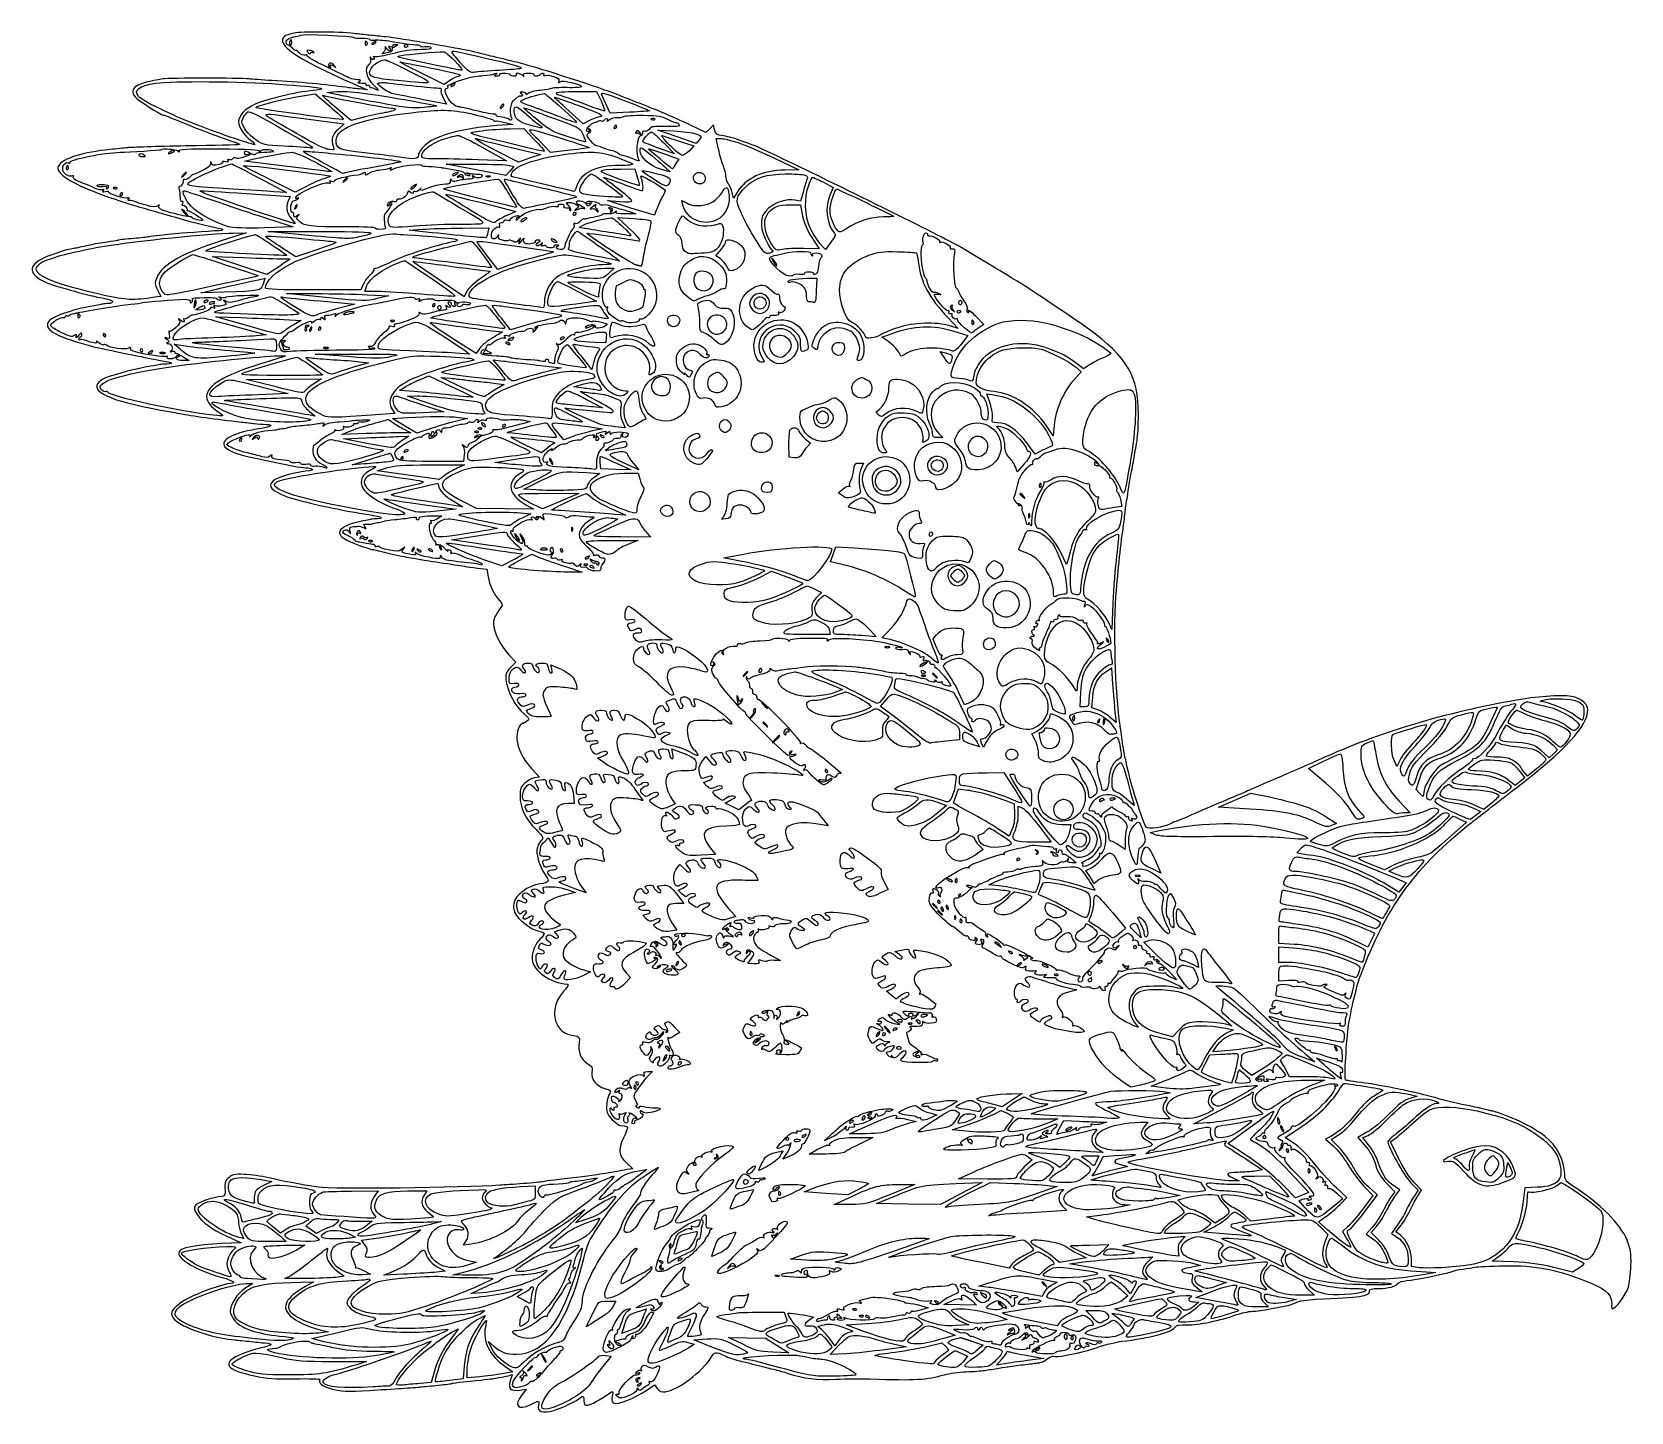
# Model space of a CAD drawing. Header units: millimetres. Extents: x -264 to 389, y -90 to 473.
import ezdxf

# ---------------------------------------------------------------- set-up
doc = ezdxf.new("R2010")
doc.units = ezdxf.units.MM
doc.layers.get('0').update_dxf_attribs({"linetype": 'CONTINUOUS'})

msp = doc.modelspace()

# ---------------------------------------------------------------- linework, layer by layer
for p, q in [((-95.73, 451.18), (-105.26, 455.91)), ((-93.33, 452.83), (-95.73, 451.18)), ((-155.94, 446.1), (-148.4, 447.41)), ((-148.4, 447.41), (-142.29, 442.2)), ((-143.6, 447.96), (-139.48, 448.3)), ((-139.82, 447.13), (-143.6, 447.96)), ((-127.14, 448.98), (-130.36, 449.33)), ((-129.88, 450.22), (-127.14, 448.98)), ((-94.7, 443.09), (-104.09, 444.94)), ((-96.07, 445.69), (-94.7, 443.09)), ((-41.69, 448.3), (-33.46, 448.3)), ((-33.46, 448.3), (-31.67, 444.46)), ((-133.65, 436.5), (-139.48, 441.37)), ((-127.96, 437.94), (-133.65, 436.5)), ((-39.01, 435.13), (-44.84, 440.48)), ((-27.97, 439.52), (-29.75, 443.29)), ((-19.95, 439.86), (-27.97, 439.52)), ((-149.97, 436.85), (-136.46, 435.06)), ((-136.46, 435.06), (-138.86, 432.94)), ((-67.47, 434.79), (-74.19, 434.38)), ((-70.83, 435.68), (-67.47, 434.79)), ((-68.77, 433.14), (-63.22, 433.21)), ((-63.22, 433.21), (-59.04, 428.82)), ((-36.06, 436.57), (-39.01, 435.13)), ((-0.67, 429.85), (-8.49, 432.59)), ((-8.49, 432.59), (-1.98, 432.25)), ((11.05, 431.63), (5.09, 434.45)), ((12.7, 433.14), (11.05, 431.63)), ((14.28, 434.65), (12.7, 433.14)), ((14.69, 432.66), (14.28, 434.65)), ((-79.47, 425.26), (-70.21, 420.04)), ((-68.71, 425.6), (-56.22, 422.65)), ((-52.25, 423.47), (-57.12, 428.41)), ((-44.29, 424.36), (-52.25, 423.47)), ((-1.63, 422.86), (-7.81, 425.05)), ((-6.09, 427.31), (-1.63, 422.86)), ((7.14, 427.11), (-0.67, 429.85)), ((0.22, 428), (6.25, 426.08)), ((6.25, 426.08), (4.4, 424.16)), ((8.38, 428.62), (7.14, 427.11)), ((16.26, 424.84), (15.3, 429.1)), ((15.3, 429.1), (17.36, 429.1)), ((-177.2, 419.91), (-173.36, 420.8)), ((-159.71, 417.71), (-177.2, 419.91)), ((-82.7, 416.34), (-94.9, 418.67)), ((-94.9, 418.67), (-82.9, 418.67)), ((-70.21, 420.04), (-81.8, 420.46)), ((-65.41, 419.5), (-73.64, 423.68)), ((-69.05, 418.19), (-67.2, 417.78)), ((-67.2, 417.78), (-68.84, 415.86)), ((-60.82, 421.07), (-65.41, 419.5)), ((-56.22, 422.65), (-60.82, 421.07)), ((-5.82, 422.86), (0.01, 420.73)), ((0.01, 420.73), (-1.09, 418.95)), ((39.1, 421.07), (49.05, 416.34)), ((-171.03, 412.91), (-160.05, 407.08)), ((-156.49, 407.22), (-166.84, 412.43)), ((-70.49, 414.01), (-82.7, 416.34)), ((-68.84, 415.86), (-70.49, 414.01)), ((-23.79, 416.68), (-17.82, 416.75)), ((-17.82, 416.75), (-16.86, 413.53)), ((49.05, 416.34), (43.35, 416.27)), ((59.06, 411.27), (63.11, 409.21)), ((-176.44, 406.67), (-158.55, 405.51)), ((-160.05, 407.08), (-165.2, 407.43)), ((-158.55, 405.51), (-159.44, 403.24)), ((-152.1, 409.48), (-156.49, 407.22)), ((22.44, 404.82), (21.82, 407.15)), ((24.01, 407.43), (22.44, 404.82)), ((50.9, 407.63), (49.8, 403.58)), ((63.11, 409.21), (61.8, 406.33)), ((-80.5, 402.97), (-66.44, 399.4)), ((-66.44, 399.4), (-70.01, 397.76)), ((-19.47, 400.77), (-29.07, 403.79)), ((-29.07, 403.79), (-24.06, 403.38)), ((-17.41, 398.37), (-21.73, 398.37)), ((-20.01, 399.33), (-17.41, 398.37)), ((-9.86, 397.82), (-19.47, 400.77)), ((-9.11, 399.95), (-9.86, 397.82)), ((1.73, 401.87), (1.25, 403.86)), ((1.25, 403.86), (3.51, 402.69)), ((45.69, 402.14), (49.8, 402.01)), ((49.8, 403.58), (47.47, 404)), ((49.8, 402.01), (50.28, 398.92)), ((-157.31, 393.09), (-168.97, 392.68)), ((-165.2, 395.63), (-157.31, 393.09)), ((-109.99, 391.72), (-104.5, 392.13)), ((-105.53, 391.24), (-109.99, 391.72)), ((-88.18, 392.61), (-77.42, 392.75)), ((-77.42, 392.75), (-77.83, 390.9)), ((-40.66, 392.89), (-38.74, 393.92)), ((-38.6, 392.47), (-40.66, 392.89)), ((-20.29, 392.61), (-24.95, 396.93)), ((-24.95, 396.93), (-18.44, 396.52)), ((-176.51, 390.62), (-183.71, 388.36)), ((-181.66, 390.55), (-176.51, 390.62)), ((-151.14, 389.59), (-167.6, 391.24)), ((-167.6, 391.24), (-147.71, 391.24)), ((-63.97, 387.61), (-65.21, 386.23)), ((-65.21, 386.23), (-64.8, 387.61)), ((55.29, 387.26), (57.41, 384.18)), ((59.88, 383.9), (57.62, 386.37)), ((62.08, 386.78), (59.88, 383.9)), ((-179.12, 377.32), (-190.23, 381.02)), ((-190.23, 381.02), (-177.54, 380.54)), ((-156.28, 380.88), (-161.91, 384.59)), ((-147.3, 383.9), (-156.28, 380.88)), ((-73.85, 375.74), (-78.03, 381.16)), ((15.17, 381.23), (17.23, 383.7)), ((16.88, 380.13), (15.17, 381.23)), ((57.41, 384.18), (51.24, 384.31)), ((-168.01, 373.62), (-179.12, 377.32)), ((-163.35, 376.7), (-168.01, 373.62)), ((-68.64, 377.66), (-73.85, 375.74)), ((-30.1, 376.22), (-26.32, 376.29)), ((-26.32, 376.29), (-28.52, 374.16)), ((52.41, 372.11), (56.38, 372.18)), ((56.38, 372.18), (56.18, 367.03)), ((-212.66, 367.37), (-211.35, 364.7)), ((-195.03, 366.14), (-190.92, 367.17)), ((-185.43, 366.41), (-195.03, 366.14)), ((-143.94, 364.22), (-160.05, 365.87)), ((-160.05, 365.87), (-148.05, 365.87)), ((-129.67, 367.37), (-149.15, 367.37)), ((-128.85, 369.36), (-129.67, 367.37)), ((-128.1, 366.69), (-127.41, 368.75)), ((-122.68, 366.69), (-128.1, 366.69)), ((-87.57, 364.56), (-97.37, 371.22)), ((-86.4, 366.83), (-87.57, 364.56)), ((-41.14, 366.76), (-33.46, 362.78)), ((-211.35, 364.7), (-213.82, 364.36)), ((-195.37, 360.17), (-197.09, 359.21)), ((-197.09, 359.21), (-195.17, 359.42)), ((-146.13, 362.85), (-132.14, 361.61)), ((-132.14, 361.61), (-139.07, 359.76)), ((-127.14, 365.39), (-118.22, 364.97)), ((-118.22, 364.97), (-123.02, 363.81)), ((-33.46, 362.78), (-41.89, 361.61)), ((-175.83, 352.7), (-188.86, 356.4)), ((-188.86, 356.4), (-178.57, 356.06)), ((-161.15, 355.3), (-154.09, 354.89)), ((-154.09, 354.89), (-157.04, 353.18)), ((-68.57, 351.05), (-72.34, 355.78)), ((-62.19, 352.97), (-68.57, 351.05)), ((110.01, 355.92), (114.06, 351.67)), ((114.06, 351.67), (110.7, 352.7)), ((121.19, 356.74), (124.55, 353.32)), ((124.55, 353.32), (122.5, 351.94)), ((-180.29, 352.36), (-168.28, 349.06)), ((-168.28, 349.06), (-172.4, 348.65)), ((-82.7, 341.45), (-92.91, 347.97)), ((-29.75, 345.77), (-34.21, 345.91)), ((-29.55, 348.04), (-29.75, 345.77)), ((82.92, 348.04), (86.9, 349.48)), ((84.91, 346.8), (82.92, 348.04)), ((112.35, 350.5), (117.97, 348.72)), ((117.97, 348.72), (115.43, 345.43)), ((-203.6, 343.3), (-205.93, 345.22)), ((-205.93, 345.22), (-199.56, 344.33)), ((-202.23, 340.08), (-199.83, 338.57)), ((-148.4, 341.11), (-130.56, 341.18)), ((-135.09, 340.15), (-148.4, 341.11)), ((-85.3, 341.11), (-91.13, 341.59)), ((-87.02, 342.48), (-85.3, 341.11)), ((-81.26, 343.51), (-82.7, 341.45)), ((-35.38, 334.94), (-39.7, 340.29)), ((108.3, 339.87), (106.79, 342.21)), ((106.79, 342.21), (108.85, 341.73)), ((-199.83, 338.57), (-202.37, 338.57)), ((-126.52, 337.68), (-132.69, 335.83)), ((-130.29, 338.09), (-126.52, 337.68)), ((-71.93, 334.32), (-75.63, 338.78)), ((-75.63, 338.78), (-71.52, 338.37)), ((-57.6, 336.72), (-47.79, 335.55)), ((-47.79, 335.55), (-56.22, 333.36)), ((-34.55, 338.16), (-35.38, 334.94)), ((164.26, 333.98), (161.11, 330.41)), ((161.93, 336.03), (164.26, 333.98)), ((165.22, 335.14), (162.75, 337.06)), ((167.69, 336.79), (165.22, 335.14)), ((-176.51, 330.89), (-161.15, 330.96)), ((-164.85, 327.94), (-176.51, 330.89)), ((-169.38, 327.6), (-159.37, 325.06)), ((-161.15, 330.96), (-145.72, 331.03)), ((-145.72, 331.03), (-148.88, 329.04)), ((-113.97, 326.36), (-111.77, 327.74)), ((-107.86, 325.88), (-113.97, 326.36)), ((-105.81, 330.68), (-101.97, 332.26)), ((-101.97, 332.26), (-92.85, 328.01)), ((-88.39, 327.53), (-96.96, 331.64)), ((-96.96, 331.64), (-93.26, 331.37)), ((-74.67, 329.24), (-71.17, 328.76)), ((-71.17, 328.76), (-74.47, 326.84)), ((-42.78, 327.8), (-40.04, 328.7)), ((-39.01, 327.32), (-42.78, 327.8)), ((-159.37, 325.06), (-171.71, 324.58)), ((-110.68, 324.03), (-106.77, 324.1)), ((-100.94, 320.74), (-110.68, 324.03)), ((-104.92, 320.67), (-95.79, 317.65)), ((-37.64, 322.73), (-31.12, 319.3)), ((127.09, 321.01), (125.79, 324.92)), ((125.79, 324.92), (128.6, 324.51)), ((-150.86, 317.93), (-148.4, 315.8)), ((-148.4, 315.8), (-150.45, 316.21)), ((-115.82, 316.9), (-129.4, 316.01)), ((-116.85, 318.48), (-115.82, 316.9)), ((-116.85, 314.91), (-110.68, 315.32)), ((-111.84, 311.96), (-116.85, 314.91)), ((-95.79, 317.65), (-104.57, 317.24)), ((-85.99, 314.91), (-90.1, 313.95)), ((-89.76, 315.39), (-85.99, 314.91)), ((-60.61, 313.75), (-63.7, 312.78)), ((-63.15, 314.23), (-60.61, 313.75)), ((-31.12, 319.3), (-34.9, 319.64)), ((-22.96, 313.68), (-21.87, 311.07)), ((-137.42, 308.33), (-134.13, 309.77)), ((-127.48, 308.74), (-137.42, 308.33)), ((-136.74, 306.68), (-127.48, 307.02)), ((-114.17, 307.57), (-110.13, 307.71)), ((-109.31, 309.08), (-113.42, 309.08)), ((-110.13, 307.71), (-112.8, 305.93)), ((-112.05, 310.52), (-109.31, 309.08)), ((-106.84, 308.94), (-111.84, 311.96)), ((-100.53, 311), (-106.84, 308.94)), ((-82.22, 307.37), (-80.5, 307.78)), ((-80.5, 307.78), (-82.22, 306.41)), ((-46.9, 306.27), (-48.82, 308.53)), ((-43.06, 307.64), (-46.9, 306.27)), ((-36.95, 311.62), (-31.12, 310.73)), ((-31.12, 310.73), (-35.17, 309.84)), ((-21.87, 311.07), (-25.84, 311.55)), ((107.82, 307.23), (105.76, 307.16)), ((106.17, 308.81), (107.82, 307.23)), ((152.81, 307.85), (150.13, 311.89)), ((153.22, 312.24), (152.81, 307.85)), ((-126.59, 304.62), (-136.74, 306.68)), ((-56.02, 300.85), (-63.08, 304.28)), ((-54.1, 302.43), (-56.02, 300.85)), ((45.07, 299.14), (45, 304.62)), ((51.65, 306.68), (53.78, 304.9)), ((53.78, 304.9), (52.41, 303.39)), ((145.54, 300.37), (142.04, 305.04)), ((148.56, 301.95), (145.54, 300.37)), ((-133.31, 296.05), (-125.76, 298.38)), ((-128.16, 296.39), (-133.31, 296.05)), ((-123.02, 293.58), (-119.25, 294.75)), ((-101.42, 295.98), (-87.36, 295.98)), ((-87.84, 297.42), (-100.73, 297.42)), ((-87.36, 295.98), (-90.45, 294.61)), ((-87.5, 300.03), (-87.84, 297.42)), ((-75.02, 297.01), (-67.47, 298.18)), ((-71.24, 296.53), (-75.02, 297.01)), ((-31.81, 294.34), (-32.02, 296.94)), ((-25.64, 294.13), (-31.81, 294.34)), ((-19.47, 293.99), (-25.64, 294.13)), ((-25.43, 296.74), (-19.47, 293.99)), ((-16.24, 293.99), (-22.48, 296.87)), ((-18.3, 296.39), (-16.24, 293.99)), ((47.19, 298.93), (45.07, 299.14)), ((73.6, 296.74), (75.45, 296.74)), ((75.45, 296.74), (74.42, 294.2)), ((138.13, 293.17), (137.45, 295.16)), ((141.08, 296.39), (138.13, 293.17)), ((-110.33, 291.8), (-123.02, 293.58)), ((-97.65, 290.02), (-110.33, 291.8)), ((-95.59, 291.66), (-97.65, 290.02)), ((-63.22, 286.11), (-55.81, 289.74)), ((-37.78, 292.83), (-32.15, 292.42)), ((-32.15, 292.42), (-34.55, 290.77)), ((-22.14, 292.62), (-16.58, 292.62)), ((-16.58, 292.62), (-15.76, 289.88)), ((-91.61, 281.03), (-88.05, 278.91)), ((-82.56, 278.22), (-88.32, 281.17)), ((-58.14, 285.76), (-63.22, 286.11)), ((-48.13, 281.17), (-55.61, 278.01)), ((-53.34, 284.39), (-40.73, 284.32)), ((-40.73, 284.32), (-48.13, 281.17)), ((65.16, 284.6), (67.08, 286.18)), ((67.01, 283.36), (65.16, 284.6)), ((180.31, 281.92), (180.93, 279.04)), ((-104.5, 279.8), (-90.79, 277.88)), ((-99.91, 275.2), (-96.69, 275.2)), ((-90.79, 277.88), (-98.68, 277.12)), ((-96.69, 275.2), (-98.47, 273.97)), ((-88.05, 278.91), (-90.79, 279.32)), ((-70.83, 278.08), (-82.56, 278.22)), ((-59.1, 277.88), (-70.83, 278.08)), ((-64.52, 276.44), (-60.27, 275.96)), ((-60.27, 275.96), (-63.56, 274.45)), ((-62.33, 279.73), (-59.1, 277.88)), ((-55.61, 278.01), (-59.65, 280)), ((-26.94, 277.88), (-21.52, 275.48)), ((-21.52, 275.48), (-25.98, 275.82)), ((180.93, 279.04), (177.77, 278.56)), ((-13.5, 268.89), (-11.44, 266.56)), ((-92.71, 265.46), (-81.46, 267.25)), ((-79.75, 263.54), (-92.71, 265.46)), ((-27.15, 265.19), (-16.72, 265.12)), ((-11.44, 266.56), (-23.65, 266.63)), ((-16.72, 265.12), (-20.08, 263.82)), ((63.11, 259.5), (64.2, 262.58)), ((64.2, 262.58), (71.75, 262.1)), ((-72.13, 254.77), (-79.06, 257.17)), ((-67.4, 257.24), (-72.13, 254.77)), ((-65.07, 256.96), (-59.93, 259.57)), ((-59.93, 259.57), (-56.5, 258.13)), ((18.25, 258.13), (26.41, 259.64)), ((25.8, 256.62), (18.25, 258.13)), ((62.01, 256.48), (63.11, 259.5)), ((67.22, 255.25), (62.01, 256.48)), ((158.36, 255.38), (156.03, 260.25)), ((159.19, 258.4), (158.36, 255.38)), ((-82.08, 253.87), (-78.24, 253.39)), ((-78.24, 253.39), (-77.76, 250.31)), ((-46.21, 254.49), (-39.35, 252.23)), ((-39.35, 252.23), (-44.22, 252.23)), ((35.6, 251.41), (37.94, 252.64)), ((37.94, 252.64), (44.18, 250.31)), ((55.63, 245.3), (58.24, 243.93)), ((58.24, 243.93), (56.18, 241.74)), ((177.22, 239.61), (176.81, 228.84)), ((61.6, 228.5), (61.87, 226.79)), ((78.26, 228.5), (80.66, 225.89)), ((176.81, 228.84), (175.58, 231.52)), ((61.87, 226.79), (52.2, 226.79)), ((80.66, 225.89), (74.83, 226.37)), ((82.92, 225.48), (85.46, 228.02)), ((84.84, 225.07), (82.92, 225.48)), ((103.84, 225.07), (105.28, 226.72)), ((105.28, 221.44), (103.84, 225.07)), ((-69.25, 218.56), (-66.44, 215.54)), ((-66.44, 215.54), (-68.57, 213.34)), ((-51.77, 212.66), (-52.18, 214.44)), ((-52.18, 214.44), (-49.64, 213.34)), ((174.34, 211.56), (176.67, 213.14)), ((176.67, 213.14), (177.09, 206.55)), ((63.79, 205.73), (66.88, 204.43)), ((66.88, 204.43), (63.79, 203.19)), ((116.73, 198.05), (114.68, 202.51)), ((163.85, 197.3), (164.19, 203.33)), ((82.38, 197.43), (84.64, 200.11)), ((87.04, 194), (82.38, 197.43)), ((118.93, 199.01), (116.73, 198.05)), ((165.63, 197.3), (163.85, 197.3)), ((168.65, 196.95), (168.99, 201.21)), ((171.12, 196.06), (168.65, 196.95)), ((178.53, 190.85), (176.12, 192.98)), ((178.05, 195.38), (178.53, 190.85)), ((39.45, 184.13), (38.14, 182.55)), ((38.14, 182.55), (39.72, 183.85)), ((114.61, 183.79), (109.05, 183.24)), ((114.61, 186.39), (114.61, 183.79)), ((121.81, 182.89), (122.77, 180.97)), ((144.1, 186.32), (146.09, 187.28)), ((145.47, 183.72), (144.1, 186.32)), ((-33.11, 176.31), (-30.92, 177.2)), ((-30.1, 174.25), (-33.11, 176.31)), ((-2.32, 178.09), (-2.8, 180.22)), ((-2.8, 180.22), (0.77, 178.85)), ((9.75, 175.28), (11.12, 177)), ((11.12, 177), (12.7, 175.01)), ((122.77, 180.97), (119.41, 182.07)), ((124.48, 180.77), (123.66, 182.48)), ((125.44, 182.69), (124.48, 180.77)), ((355.32, 176.45), (353.4, 178.23)), ((357.04, 178.09), (355.32, 176.45)), ((356.9, 181.66), (358.75, 179.74)), ((358.75, 179.74), (357.04, 178.09)), ((-60.06, 172.2), (-56.84, 168.63)), ((125.92, 170.41), (132.78, 170.55)), ((132.78, 170.55), (135.87, 165.61)), ((257.05, 172.2), (263.15, 175.08)), ((264.11, 166.09), (257.05, 172.2)), ((293.05, 172.95), (291.96, 175.49)), ((294.43, 175.69), (293.05, 172.95)), ((343.39, 170.82), (345.31, 168.36)), ((346.41, 169.04), (345.04, 170.62)), ((350.18, 171.99), (346.41, 169.04)), ((-56.84, 168.63), (-58.83, 168.29)), ((10.09, 166.37), (11.94, 167.05)), ((11.53, 165), (10.09, 166.37)), ((113.24, 161.15), (114.27, 163.83)), ((114.27, 163.83), (117.83, 163.35)), ((301.01, 163.55), (302.45, 168.01)), ((302.38, 162.11), (301.01, 163.55)), ((304.23, 163.21), (303.82, 160.74)), ((341.4, 165.2), (338.45, 167.46)), ((343.39, 166.78), (341.4, 165.2)), ((345.31, 168.36), (343.39, 166.78)), ((-42.58, 157.86), (-45.18, 157.86)), ((-42.92, 161.29), (-42.58, 157.86)), ((-1.36, 157.73), (-3.97, 156.49)), ((-2.59, 159.51), (-1.36, 157.73)), ((18.94, 158), (21.34, 159.3)), ((21.82, 156.63), (18.94, 158)), ((24.63, 155.26), (21.82, 156.63)), ((26.83, 157.04), (24.63, 155.26)), ((109.33, 157.11), (105.83, 154.02)), ((105.97, 158.27), (109.33, 157.11)), ((133.47, 159.03), (136.9, 157.66)), ((136.9, 157.66), (137.03, 153.68)), ((138.61, 153.2), (138.61, 156.83)), ((138.61, 156.83), (140.39, 156.01)), ((220.29, 156.42), (226.94, 159.23)), ((226.94, 159.23), (233.59, 162.11)), ((233.59, 162.11), (241.14, 160.54)), ((294.08, 158.82), (298.54, 154.09)), ((303.82, 160.74), (302.38, 162.11)), ((328.58, 155.39), (324.87, 157.18)), ((331.66, 157.86), (328.58, 155.39)), ((59.06, 151.14), (61.05, 148.81)), ((233.11, 155.6), (220.29, 156.42)), ((264.32, 152.44), (268.5, 149.7)), ((298.54, 154.09), (296.48, 154.09)), ((321.58, 150.25), (314.11, 143.6)), ((318.84, 151.48), (321.58, 150.25)), ((324.19, 156.08), (327.34, 154.57)), ((327.34, 154.57), (325.36, 152.99)), ((-54.65, 142.36), (-53.21, 143.8)), ((-53.21, 143.8), (-51.77, 141.54)), ((61.05, 148.81), (57.82, 149.36)), ((134.84, 144.56), (130.31, 147.58)), ((136.01, 147.1), (134.84, 144.56)), ((147.12, 148.6), (152.05, 142.09)), ((156.37, 149.36), (160.08, 149.29)), ((160.08, 149.29), (159.67, 146.96)), ((192.45, 146.07), (195.53, 146.68)), ((194.5, 145.11), (192.45, 146.07)), ((268.5, 149.7), (266.44, 148.88)), ((15.03, 137.08), (9.13, 136.74)), ((12.63, 140.24), (15.03, 137.08)), ((124.28, 139.14), (122.02, 137.43)), ((122.5, 140.85), (124.28, 139.14)), ((152.05, 142.09), (145.13, 142.09)), ((182.3, 139.07), (179.83, 140.79)), ((182.23, 142.3), (182.3, 139.07)), ((252.25, 137.7), (253.83, 139.41)), ((253.89, 137.36), (252.25, 137.7)), ((-0.74, 131.46), (0.49, 133.04)), ((0.49, 133.04), (2.48, 131.05)), ((159.94, 135.64), (162.27, 133.72)), ((162.27, 133.72), (160.42, 133.72)), ((166.18, 130.57), (168.44, 131.67)), ((167.9, 127.96), (166.18, 130.57)), ((196.77, 129.47), (192.72, 131.46)), ((194.5, 134.75), (196.77, 129.47)), ((288.05, 130.84), (282.63, 132.97)), ((292.03, 132.83), (288.05, 130.84)), ((289.9, 130.23), (291.89, 131.32)), ((83.88, 125.77), (85.53, 122.82)), ((126.61, 124.74), (130.38, 126.45)), ((130.72, 124.26), (126.61, 124.74)), ((169.61, 125.29), (167.9, 127.96)), ((171.67, 126.8), (169.61, 125.29)), ((293.95, 121.72), (289.35, 124.53)), ((292.57, 129.06), (289.9, 130.23)), ((292.37, 127.48), (296.96, 125.56)), ((296.96, 125.56), (295.45, 123.64)), ((-42.1, 121.58), (-46.76, 120.42)), ((-45.46, 122.75), (-42.1, 121.58)), ((-37.71, 121.38), (-43.47, 123.5)), ((-39.15, 123.16), (-37.71, 121.38)), ((-0.33, 120.35), (2.14, 117.06)), ((-0.13, 122.48), (1.66, 123.3)), ((1.31, 120.97), (-0.13, 122.48)), ((85.53, 122.82), (81.9, 121.1)), ((295.45, 123.64), (293.95, 121.72)), ((-14.66, 112.33), (-13.09, 112.67)), ((-13.22, 110.82), (-14.66, 112.33)), ((2.14, 117.06), (-0.19, 117.06)), ((20.24, 115.14), (23.4, 111.78)), ((23.4, 111.78), (20.65, 110.89)), ((177.15, 113.22), (182.43, 106.98)), ((-0.74, 106.22), (-3.49, 105.81)), ((-2.73, 109.17), (-0.74, 106.22)), ((22.37, 103.48), (20.79, 104.71)), ((182.43, 106.98), (180.93, 105.6)), ((188.74, 103), (186.27, 105.4)), ((188.26, 105.06), (188.74, 103)), ((244.91, 100.8), (244.91, 104.51)), ((20.45, 103.82), (22.37, 103.48)), ((88.21, 97.44), (90.26, 97.92)), ((189.84, 101.28), (191.49, 101.9)), ((192.52, 98.61), (189.84, 101.28)), ((251.29, 100.39), (244.91, 100.8)), ((244.91, 96.21), (244.91, 99.43)), ((244.91, 99.43), (250.88, 98.95)), ((281.26, 99.23), (277.14, 101.28)), ((282.63, 101.97), (281.26, 99.23)), ((28.27, 92.64), (29.71, 94.63)), ((30.74, 92.51), (28.27, 92.64)), ((37.8, 95.87), (41.57, 93.81)), ((41.57, 93.81), (38.96, 93.88)), ((89.78, 96.48), (88.21, 97.44)), ((212.13, 90.93), (209.52, 92.3)), ((211.72, 93.53), (212.13, 90.93)), ((244.91, 93.05), (244.91, 96.21)), ((248.27, 93.05), (244.91, 93.05)), ((-35.92, 89.15), (-38.87, 87.64)), ((-38.8, 89.97), (-35.92, 89.15)), ((-19.6, 86.88), (-21.93, 84.48)), ((-21.39, 88.8), (-19.6, 86.88)), ((244.91, 85.37), (244.91, 88.05)), ((248.96, 85.65), (244.91, 85.37)), ((84.84, 81.33), (86.7, 82.15)), ((86.77, 79.68), (84.84, 81.33)), ((88.75, 78.04), (86.77, 79.68)), ((90.47, 79.34), (88.75, 78.04)), ((221.04, 81.88), (219.19, 83.45)), ((219.19, 83.45), (221.73, 83.45)), ((-1.77, 66.79), (0.42, 64.46)), ((87.86, 68.09), (90.26, 67.68)), ((90.26, 67.68), (88.07, 69.19)), ((204.24, 65.49), (201.57, 62.74)), ((223.17, 66.17), (226.46, 65.49)), ((226.46, 65.49), (223.65, 64.11)), ((0.42, 64.46), (-1.77, 63.09)), ((201.57, 62.74), (197.04, 63.84)), ((215.08, 51.91), (216.79, 55.27)), ((216.79, 55.27), (221.04, 55.54)), ((217.96, 56.57), (219.4, 58.56)), ((223.38, 56.98), (217.96, 56.57)), ((259.66, 52.52), (254.99, 54.24)), ((256.91, 54.79), (259.66, 52.52)), ((263.43, 51.22), (260.34, 53.96)), ((260.34, 53.96), (263.43, 53)), ((-12.61, 48.48), (-10.69, 48.48)), ((-10.69, 48.48), (-12.61, 46.63)), ((226.67, 47.04), (225.64, 43.81)), ((233.94, 46.97), (231.47, 48.82)), ((237.16, 48.89), (233.94, 46.97)), ((249.3, 46.42), (248.13, 48.68)), ((256.16, 46.42), (249.3, 46.42)), ((270.49, 45.46), (268.5, 46.97)), ((270.15, 46.97), (270.49, 45.46)), ((135.8, 39.49), (140.19, 39.56)), ((140.19, 39.56), (136.14, 36.82)), ((184.56, 42.1), (180.99, 44.5)), ((188.54, 42.99), (184.56, 42.1)), ((192.86, 42.51), (198.62, 44.84)), ((198.96, 41.76), (192.86, 42.51)), ((197.93, 40.32), (200.68, 39.84)), ((200.68, 39.84), (198.28, 39.36)), ((225.64, 43.81), (222.83, 44.5)), ((256.23, 44.98), (263.77, 44.98)), ((263.77, 44.98), (259.59, 43.4)), ((297.37, 39.36), (301.42, 38.46)), ((132.1, 34.14), (128.67, 35.04)), ((136.14, 36.82), (132.1, 34.14)), ((210.28, 27.15), (221.59, 33.05)), ((301.42, 38.46), (298.4, 37.57)), ((69.69, 23.1), (78.6, 27.08)), ((93.42, 29), (97.12, 28.18)), ((97.12, 28.18), (93.69, 27.29)), ((102.47, 31.61), (105.35, 30.92)), ((105.35, 30.92), (103.16, 29.76)), ((111.59, 24.68), (118.11, 26.87)), ((147.39, 29.21), (154.73, 29.21)), ((154.73, 29.21), (151.64, 27.84)), ((155.48, 25.43), (157.2, 28.52)), ((157.2, 28.52), (163.51, 28.25)), ((172.22, 27.9), (174.62, 27.84)), ((174.62, 27.84), (172.56, 27.22)), ((188.54, 27.84), (191.49, 27.9)), ((191.49, 27.9), (189.98, 25.91)), ((200.54, 29.28), (198.21, 29.28)), ((199.1, 30.85), (200.54, 29.28)), ((215.76, 27.56), (210.28, 27.15)), ((59.4, 20.29), (61.8, 22.42)), ((62.49, 21.73), (59.4, 20.29)), ((76.48, 23.17), (69.69, 23.1)), ((72.77, 21.66), (79.29, 21.66)), ((79.29, 21.66), (73.87, 18.92)), ((115.98, 24.27), (111.59, 24.68)), ((224.2, 19.13), (233.32, 25.85)), ((247.59, 21.59), (253.55, 25.57)), ((250.19, 19.81), (247.59, 21.59)), ((265.96, 21.94), (264.04, 20.98)), ((264.04, 20.98), (267.13, 18.17)), ((266.31, 20.77), (269.33, 22.69)), ((269.53, 17.55), (266.31, 20.77)), ((280.92, 23.72), (277.14, 21.59)), ((277.14, 21.59), (280.09, 18.3)), ((279.2, 21.59), (281.46, 22.49)), ((281.6, 18.65), (279.2, 21.59)), ((290.58, 19.81), (292.99, 21.59)), ((293.81, 13.23), (290.58, 19.81)), ((42.46, 12.75), (43.83, 14.67)), ((45.07, 13.84), (42.46, 12.75)), ((53.23, 14.87), (56.93, 16.93)), ((60.16, 14.87), (53.23, 14.87)), ((142.73, 13.64), (144.24, 12.47)), ((167.55, 14.19), (171.53, 14.19)), ((173.24, 15.49), (168.1, 15.83)), ((171.53, 14.19), (170.71, 12.34)), ((171.05, 16.86), (173.24, 15.49)), ((171.87, 11.03), (173.24, 13.84)), ((173.24, 13.84), (178.05, 14.26)), ((229.27, 15.9), (224.2, 19.13)), ((-21.39, 11.44), (-18.64, 8.84)), ((-18.64, 8.84), (-21.11, 8.5)), ((114.27, 4.72), (119.41, 7.12)), ((144.24, 12.47), (141.08, 9.59)), ((155.62, 9.39), (153.63, 10.76)), ((157.88, 11.51), (155.62, 9.39)), ((183.33, 9.8), (177.22, 8.29)), ((180.72, 10.42), (183.33, 9.8)), ((232.5, 12.2), (238.33, 8.36)), ((238.33, 8.36), (235.24, 7.88)), ((249.3, 7.67), (257.26, -0.76)), ((337.91, 8.63), (338.39, 11.44)), ((338.39, 11.44), (339.28, 9.66)), ((-170.34, 4.45), (-166.02, 3.69)), ((-166.02, 3.69), (-169.38, 2.05)), ((-61.3, 1.77), (-58.56, 1.84)), ((-58.56, 1.84), (-58.56, -0.9)), ((51.17, -0.56), (56.45, 1.43)), ((73.39, 0.4), (69.07, -1.72)), ((96.43, 2.46), (86.49, -1.59)), ((89.92, 2.46), (96.43, 2.46)), ((126.13, 4.66), (114.27, 4.72)), ((123.87, 3.21), (115.36, -1.24)), ((120.1, 3.08), (123.87, 3.21)), ((120.37, -0.08), (127.3, 3.28)), ((127.3, 3.28), (136.9, 2.87)), ((154.52, 1.64), (144.72, -1.72)), ((150.54, 2.05), (154.52, 1.64)), ((228.79, 3.97), (225.91, 3.97)), ((226.19, 5.14), (228.79, 3.97)), ((234.97, 5.89), (241.21, 5.96)), ((241.21, 5.96), (245.25, 1.84)), ((251.77, -2.96), (247.17, 1.71)), ((272.69, -2.89), (268.43, 1.02)), ((279.68, 1.77), (283.38, -2.07)), ((285.17, -1.79), (281.67, 1.29)), ((289.01, 2.87), (292.3, -0.49)), ((294.29, 0.33), (291.89, 1.84)), ((292.3, -2.48), (294.29, 0.33)), ((298.75, 3.28), (301.76, 0.06)), ((303.14, 0.06), (300.05, 3.35)), ((301.76, 0.06), (300.05, -2.55)), ((301.76, -2), (303.14, 0.06)), ((345.31, 1.02), (344.56, -5.43)), ((350.59, 1.29), (345.31, 1.02)), ((-133.45, -0.28), (-122.61, -0.21)), ((-122.61, -0.21), (-124.12, -2.27)), ((-110.47, -0.21), (-102.72, -0.21)), ((-102.72, -0.21), (-103.75, -1.72)), ((60.09, -1.17), (51.17, -0.56)), ((69.07, -1.72), (60.09, -1.17)), ((63.52, -5.7), (70.37, -2.55)), ((70.03, -5.7), (63.52, -5.7)), ((80.73, -5.36), (89.92, -1.59)), ((93.76, -5.56), (80.73, -5.36)), ((106.86, -5.7), (93.76, -5.56)), ((115.36, -1.24), (106.86, -5.7)), ((156.72, -6.45), (158.43, -8.17)), ((184.22, -5.84), (181.82, -6.39)), ((182.16, -5.77), (184.22, -5.84)), ((198.96, -0.76), (204.72, -2)), ((204.72, -2), (200.13, -2.82)), ((203.76, -3.85), (208.01, -2.75)), ((205.27, -5.49), (203.76, -3.85)), ((239.9, -1.79), (239.63, -0.35)), ((239.63, -0.35), (243.47, -2.07)), ((254.51, -1.86), (251.77, -2.96)), ((257.26, -0.76), (254.51, -1.86)), ((271.11, -3.37), (267.82, -6.18)), ((268.64, -1.11), (271.11, -3.37)), ((269.94, -5.7), (272.69, -2.89)), ((283.38, -2.07), (279.2, -7.62)), ((280.09, -8.58), (285.17, -1.79)), ((292.3, -0.49), (290.93, -2.27)), ((-152.17, -14.55), (-150.25, -12.83)), ((-130.02, -12.56), (-125.08, -12.56)), ((-125.08, -12.56), (-126.79, -13.93)), ((-100.39, -12.76), (-96.96, -12.7)), ((-96.96, -12.7), (-100.39, -13.66)), ((-42.1, -13.24), (-39.35, -10.5)), ((-38.26, -11.94), (-42.1, -13.24)), ((158.43, -8.17), (143.89, -9.06)), ((166.39, -10.71), (170.84, -10.16)), ((168.92, -11.6), (166.39, -10.71)), ((218.92, -13.31), (215.9, -10.98)), ((221.25, -11.87), (218.92, -13.31)), ((233.59, -12.49), (231.54, -10.57)), ((241.82, -11.53), (233.59, -12.49)), ((261.16, -12.76), (264.18, -10.64)), ((264.87, -16.06), (261.16, -12.76)), ((-184.33, -18.66), (-178.57, -21.34)), ((-177.4, -19.62), (-179.39, -19.14)), ((-178.5, -17.5), (-177.4, -19.62)), ((-162.45, -17.43), (-165.2, -15.16)), ((-163.07, -18.18), (-160.12, -20.79)), ((-160.47, -16.06), (-162.45, -17.43)), ((-150.04, -16.06), (-152.17, -14.55)), ((-147.92, -17.56), (-150.04, -16.06)), ((-145.04, -16.06), (-147.92, -17.56)), ((-134.13, -17.84), (-131.94, -19.01)), ((-131.94, -19.01), (-133.99, -19.42)), ((-129.47, -20.31), (-123.5, -19.49)), ((205.07, -18.8), (206.71, -18.73)), ((206.71, -18.73), (205.2, -20.38)), ((214.39, -16.95), (218.51, -14.82)), ((223.99, -17.84), (214.39, -16.95)), ((261.99, -14.89), (265, -17.91)), ((265, -17.91), (263.91, -20.72)), ((272.96, -14.89), (270.9, -16.67)), ((270.9, -16.67), (272.62, -19.62)), ((282.97, -15.23), (280.57, -17.84)), ((280.57, -17.84), (283.32, -19.69)), ((282.63, -17.15), (284.69, -14.82)), ((285.65, -20.17), (282.63, -17.15)), ((292.71, -16.88), (294.84, -14.2)), ((294.56, -18.25), (292.71, -16.88)), ((-178.57, -21.34), (-182.69, -21.47)), ((-160.12, -20.79), (-167.39, -20.79)), ((-160.95, -22.37), (-152.58, -22.3)), ((-152.58, -22.3), (-156.01, -24.29)), ((-128.03, -22.16), (-129.47, -20.31)), ((-87.84, -22.37), (-86.67, -20.51)), ((-84.68, -21.89), (-87.84, -22.37)), ((162.89, -25.73), (166.32, -27.44)), ((167.69, -22.3), (175.51, -22.09)), ((175.51, -22.09), (173.24, -24.56)), ((203.9, -24.42), (204.17, -26.82)), ((-97.78, -31.62), (-95.25, -32.93)), ((-85.37, -28.74), (-82.56, -29.22)), ((-82.56, -29.22), (-84.96, -30.05)), ((45.69, -27.99), (49.8, -26.48)), ((52.2, -28.4), (45.69, -27.99)), ((134.84, -31.69), (123.25, -29.29)), ((136.07, -29.98), (134.84, -31.69)), ((149.38, -32.45), (147.05, -34.5)), ((155.41, -29.43), (153.01, -27.3)), ((160.83, -28.47), (155.41, -29.43)), ((159.53, -29.91), (166.39, -29.02)), ((168.79, -31.56), (159.53, -29.91)), ((166.32, -27.44), (160.83, -28.47)), ((204.17, -26.82), (201.36, -26.48)), ((213.02, -30.6), (209.93, -31.21)), ((210.28, -29.77), (213.02, -30.6)), ((299.09, -31.01), (299.09, -27.92)), ((302.31, -31.49), (299.09, -31.01)), ((332.08, -28.81), (334.61, -26.96)), ((340.79, -29.15), (332.08, -28.81)), ((364.79, -33.34), (357.18, -31.42)), ((367.26, -31.76), (364.79, -33.34)), ((-173.84, -37.93), (-176.99, -39.92)), ((-176.58, -38), (-173.84, -37.93)), ((-160.67, -35.88), (-158.34, -34.64)), ((-152.17, -35.88), (-160.67, -35.88)), ((-154.22, -37.38), (-149.08, -37.25)), ((-149.08, -37.25), (-152.51, -39.24)), ((-136.46, -34.98), (-140.03, -35.46)), ((-139.14, -33.06), (-136.46, -34.98)), ((-125.76, -34.16), (-128.85, -34.37)), ((-128.64, -32.65), (-125.76, -34.16)), ((-120.28, -34.57), (-116.44, -32.93)), ((-112.39, -34.16), (-120.28, -34.57)), ((-95.25, -32.93), (-99.91, -33.41)), ((-92.16, -34.44), (-85.64, -32.72)), ((-88.05, -34.57), (-92.16, -34.44)), ((122.5, -39.03), (126.61, -37.73)), ((126.61, -39.51), (122.5, -39.03)), ((147.05, -34.5), (141.77, -33.27)), ((148.42, -36.22), (154.45, -37.45)), ((154.45, -37.45), (152.05, -38.82)), ((218.64, -36.29), (223.65, -37.52)), ((223.65, -37.52), (219.67, -38.96)), ((301.15, -32.93), (309.03, -33.41)), ((309.03, -33.41), (304.58, -34.23)), ((-84.62, -41.98), (-79.47, -39.58)), ((-80.16, -41.71), (-84.62, -41.98)), ((-65.89, -43.21), (-63.49, -41.91)), ((-63.42, -44.65), (-65.89, -43.21)), ((-28.93, -45.13), (-25.57, -45.13)), ((-25.57, -45.13), (-26.87, -47.4)), ((108.23, -46.57), (111.25, -45.13)), ((119.48, -44.79), (121.6, -46.78)), ((148.35, -43.21), (139.5, -41.64)), ((149.04, -41.71), (148.35, -43.21)), ((180.17, -40.13), (183.33, -43.01)), ((183.33, -43.01), (181.54, -44.52)), ((184.35, -42.19), (182.98, -40.4)), ((185.79, -39.78), (184.35, -42.19)), ((212.34, -45.55), (210.41, -47.19)), ((210.48, -45.48), (212.34, -45.55)), ((211.1, -43.69), (217.55, -41.16)), ((219.6, -45.27), (211.1, -43.69)), ((213.71, -41.36), (211.31, -41.02)), ((211.44, -39.58), (213.71, -41.36)), ((247.24, -43.69), (252.11, -44.52)), ((252.11, -44.52), (248.89, -45.34)), ((259.45, -42.73), (254.17, -42.73)), ((257.26, -40.68), (259.45, -42.73)), ((33.68, -49.66), (43.01, -49.59)), ((43.01, -49.59), (43.77, -51.65)), ((55.22, -51.72), (53.3, -52.95)), ((53.5, -51.31), (55.22, -51.72)), ((98.7, -46.92), (101.78, -47.81)), ((101.78, -47.81), (99.18, -48.7)), ((114.95, -46.71), (108.23, -46.57)), ((121.6, -46.78), (114.95, -46.71)), ((131.14, -51.44), (134.09, -52.61)), ((168.86, -51.72), (166.25, -48.91)), ((166.25, -48.91), (170.02, -48.91)), ((240.73, -47.53), (236.13, -47.53)), ((239.01, -45.75), (240.73, -47.53)), ((-149.77, -60.36), (-140.17, -58.16)), ((-142.91, -57.62), (-146.96, -58.16)), ((-146.34, -56.79), (-142.91, -57.62)), ((56.86, -55.42), (58.51, -55.01)), ((58.44, -56.79), (56.86, -55.42)), ((68.32, -54.74), (76.89, -54.26)), ((74.83, -57.2), (68.32, -54.74)), ((108.09, -57.07), (112.89, -59.06)), ((118.38, -54.74), (113.24, -55.08)), ((115.57, -53.57), (118.38, -54.74)), ((134.09, -52.61), (132.17, -53.09)), ((154.45, -55.15), (146.7, -53.71)), ((155.69, -53.64), (154.45, -55.15)), ((-146.68, -61.25), (-149.77, -60.36)), ((-76.18, -64.47), (-77.55, -61.66)), ((-77.55, -61.66), (-75.29, -63.58)), ((-26.19, -61.46), (-24.2, -60.91)), ((-24.54, -62.35), (-26.19, -61.46)), ((3.78, -62), (6.46, -62.76)), ((6.46, -62.76), (4.13, -64.13)), ((6.18, -60.91), (11.53, -60.56)), ((14.28, -64.13), (6.18, -60.91)), ((26.14, -62.76), (20.31, -59.95)), ((20.31, -59.95), (27.85, -60.08)), ((27.85, -60.08), (35.4, -60.29)), ((35.4, -60.29), (40.2, -63.24)), ((40.2, -63.24), (45, -66.19)), ((63.72, -63.31), (61.8, -60.7)), ((61.8, -66.94), (65.51, -63.03)), ((65.51, -60.91), (63.72, -63.31)), ((93.01, -63.79), (84.09, -64.95)), ((87.52, -62.55), (93.01, -63.79)), ((100.76, -63.72), (107.41, -62.21)), ((107.41, -62.21), (108.99, -63.58)), ((112.89, -59.06), (109.12, -60.08)), ((119.68, -61.46), (124.35, -63.1)), ((124.35, -63.1), (122.15, -64.89)), ((-141.33, -69.75), (-127.41, -69.82)), ((-127.41, -69.82), (-131.39, -71.06)), ((-87.5, -71.61), (-87.91, -76.82)), ((-70.97, -71.67), (-67.61, -73.94)), ((-27.49, -67.56), (-30.92, -71.74)), ((-29.82, -67.29), (-27.49, -67.56)), ((45, -66.19), (38.48, -65.91)), ((68.52, -66.6), (61.8, -66.94)), ((115.57, -66.46), (117.9, -67.63)), ((117.9, -67.63), (116.12, -69.89)), ((129.76, -71.26), (131.82, -69)), ((134.7, -70.44), (129.76, -71.26)), ((142.52, -67.35), (149.24, -68.59)), ((149.24, -68.59), (144.44, -69.14)), ((-99.77, -74.14), (-100.94, -78.33)), ((-87.91, -76.82), (-93.46, -77.5)), ((-86.33, -76.48), (-86.33, -73.73)), ((-81.32, -76), (-86.33, -76.48)), ((-67.61, -73.94), (-72, -74.76)), ((-100.94, -78.33), (-105.46, -78.74)), ((-64.8, -81.41), (-62.12, -81)), ((-62.12, -81), (-63.97, -83.33)), ((-12.61, -81.14), (-9.86, -79.22)), ((-9.86, -79.22), (-8.7, -80.8))]:
    msp.add_line(p, q)
for points, degree in [([(-160.88, 470.79), (-163.76, 468.46), (-159.3, 464.28), (-148.05, 458.65)], 3), ([(-156.97, 472.16), (-158.68, 471.75), (-160.47, 471.14), (-160.88, 470.79)], 3), ([(-160.19, 468.53), (-160.19, 469.56), (-158.96, 470.31), (-156.28, 470.72)], 3), ([(-132.62, 471.96), (-139.14, 472.71), (-153.88, 472.78), (-156.97, 472.16)], 3), ([(-156.28, 470.72), (-155.39, 470.86), (-154.43, 471.2), (-154.22, 471.34)], 3), ([(-154.22, 471.34), (-153.74, 471.89), (-132.62, 470.93), (-132.42, 470.38)], 3), ([(-126.11, 471.27), (-127.82, 471.48), (-130.7, 471.75), (-132.62, 471.96)], 3), ([(-132.42, 470.38), (-132.35, 470.11), (-130.91, 469.97), (-129.19, 470.04)], 3), ([(-129.19, 470.04), (-127.48, 470.11), (-126.11, 469.9), (-126.11, 469.56)], 3), ([(-119.52, 470.59), (-121.44, 470.79), (-124.39, 471.07), (-126.11, 471.27)], 3), ([(-114.45, 469.9), (-115.34, 470.04), (-117.6, 470.38), (-119.52, 470.59)], 3), ([(-109.99, 469.22), (-111.57, 469.42), (-113.56, 469.7), (-114.45, 469.9)], 3), ([(-159.71, 467.5), (-159.99, 467.5), (-160.19, 467.98), (-160.19, 468.53)], 3), ([(-157.79, 466.13), (-158.61, 466.88), (-159.51, 467.5), (-159.71, 467.5)], 3), ([(-158.75, 468.8), (-158.96, 468.39), (-158.89, 467.78), (-158.55, 467.43)], 3), ([(-157.93, 468.19), (-157.93, 469.76), (-158.07, 469.83), (-158.75, 468.8)], 3), ([(-158.55, 467.43), (-158.2, 467.09), (-157.93, 467.36), (-157.93, 468.19)], 3), ([(-156.28, 465.1), (-156.28, 464.9), (-156.97, 465.31), (-157.79, 466.13)], 3), ([(-154.91, 464.07), (-155.67, 464.83), (-156.28, 465.31), (-156.28, 465.1)], 3), ([(-152.44, 463.18), (-153.13, 462.91), (-154.09, 463.25), (-154.91, 464.07)], 3), ([(-150.8, 465.1), (-151.89, 465.17), (-151.96, 465.03), (-151.34, 464.21)], 3), ([(-151.34, 464.21), (-150.8, 463.59), (-150.38, 463.52), (-150.25, 464)], 3), ([(-148.94, 464.42), (-149.22, 464.76), (-150.04, 465.03), (-150.8, 465.1)], 3), ([(-150.25, 464), (-150.11, 464.42), (-149.63, 464.55), (-149.22, 464.28)], 3), ([(-149.22, 464.28), (-148.74, 464.07), (-148.6, 464.14), (-148.94, 464.42)], 3), ([(-127.14, 468.26), (-127.75, 469.15), (-127.96, 469.01), (-127.96, 467.84)], 3), ([(-127.96, 467.84), (-127.96, 467.3), (-127.68, 467.02), (-127.34, 467.23)], 3), ([(-127.34, 467.23), (-127, 467.43), (-126.93, 467.91), (-127.14, 468.26)], 3), ([(-126.11, 469.56), (-126.11, 469.22), (-125.28, 469.08), (-124.19, 469.28)], 3), ([(-124.74, 468.19), (-125.35, 467.78), (-125.42, 467.5), (-124.94, 467.5)], 3), ([(-124.94, 467.5), (-124.53, 467.5), (-123.91, 467.84), (-123.71, 468.19)], 3), ([(-123.71, 468.19), (-123.16, 469.01), (-123.43, 469.01), (-124.74, 468.19)], 3), ([(-118.15, 463.39), (-121.1, 462.63), (-123.84, 462.22), (-124.26, 462.5)], 3), ([(-124.19, 469.28), (-123.16, 469.49), (-120.48, 469.28), (-118.22, 468.94)], 3), ([(-120.55, 464.21), (-121.17, 463.66), (-121.24, 463.52), (-120.69, 463.8)], 3), ([(-120.69, 463.8), (-120.21, 464.07), (-119.11, 464.28), (-118.29, 464.35)], 3), ([(-119.73, 466.13), (-119.59, 465.58), (-119.93, 464.69), (-120.55, 464.21)], 3), ([(-119.25, 465.99), (-119.8, 466.75), (-119.93, 466.82), (-119.73, 466.13)], 3), ([(-117.74, 464.76), (-118.15, 464.76), (-118.84, 465.31), (-119.25, 465.99)], 3), ([(-118.08, 466.61), (-118.56, 466.88), (-118.49, 466.61), (-117.95, 465.92)], 3), ([(-118.29, 464.35), (-117.53, 464.42), (-116.85, 464.83), (-116.85, 465.38)], 3), ([(-118.22, 468.94), (-113.01, 467.98), (-108.28, 467.36), (-106.7, 467.36)], 3), ([(-104.98, 465.38), (-109.99, 465.31), (-110.95, 465.17), (-118.15, 463.39)], 3), ([(-116.85, 466.82), (-117.12, 466.4), (-117.67, 466.34), (-118.08, 466.61)], 3), ([(-117.95, 465.92), (-117.4, 465.24), (-117.33, 464.76), (-117.74, 464.76)], 3), ([(-115.27, 467.43), (-115.89, 467.5), (-116.64, 467.16), (-116.85, 466.82)], 3), ([(-116.85, 465.38), (-116.85, 465.92), (-116.23, 466.54), (-115.48, 466.88)], 3), ([(-115.48, 466.88), (-114.38, 467.3), (-114.31, 467.43), (-115.27, 467.43)], 3), ([(-113.08, 463.04), (-110.47, 463.46), (-99.16, 464.48), (-95.93, 464.55)], 3), ([(-111.36, 467.3), (-111.91, 467.3), (-112.19, 467.02), (-111.98, 466.68)], 3), ([(-111.98, 466.68), (-111.77, 466.34), (-111.29, 466.27), (-110.95, 466.47)], 3), ([(-110.95, 466.47), (-110.06, 467.09), (-110.2, 467.3), (-111.36, 467.3)], 3), ([(-94.15, 466.54), (-96.75, 467.02), (-107.18, 468.8), (-109.99, 469.22)], 3), ([(-106.7, 467.36), (-106.08, 467.43), (-105.53, 467.16), (-105.53, 466.88)], 3), ([(-105.53, 466.88), (-105.53, 466.61), (-104.64, 466.47), (-103.54, 466.68)], 3), ([(-101.14, 466.2), (-100.8, 465.65), (-102.04, 465.44), (-104.98, 465.38)], 3), ([(-103.54, 466.68), (-102.45, 466.82), (-101.35, 466.61), (-101.14, 466.2)], 3), ([(-95.93, 464.55), (-95.38, 464.62), (-93.26, 462.84), (-91.27, 460.64)], 3), ([(-90.38, 465.86), (-91.61, 466.06), (-93.33, 466.4), (-94.15, 466.54)], 3), ([(-89.28, 460.3), (-92.3, 463.59), (-92.98, 464.76), (-92.02, 464.76)], 3), ([(-92.02, 464.76), (-91.34, 464.76), (-86.12, 463.66), (-80.5, 462.36)], 3), ([(-86.67, 465.17), (-87.43, 465.31), (-89.07, 465.65), (-90.38, 465.86)], 3), ([(-77.42, 462.98), (-78.65, 463.32), (-84.75, 464.76), (-86.67, 465.17)], 3), ([(-151.69, 462.98), (-151.41, 463.32), (-151.76, 463.46), (-152.44, 463.18)], 3), ([(-143.73, 458.31), (-148.33, 460.51), (-151.89, 462.63), (-151.69, 462.98)], 3), ([(-148.05, 458.65), (-140.85, 455.09), (-138.59, 453.99), (-129.88, 450.22)], 3), ([(-134.2, 453.72), (-134.82, 454.06), (-139.14, 456.12), (-143.73, 458.31)], 3), ([(-142.91, 459.34), (-143.11, 459), (-142.91, 458.45), (-142.5, 458.17)], 3), ([(-140.44, 458.79), (-141.47, 460.09), (-142.29, 460.3), (-142.91, 459.34)], 3), ([(-142.5, 458.17), (-141.95, 457.9), (-141.88, 457.97), (-142.15, 458.45)], 3), ([(-142.15, 458.45), (-142.84, 459.55), (-141.74, 459.48), (-140.51, 458.45)], 3), ([(-140.51, 458.45), (-139.69, 457.69), (-139.69, 457.76), (-140.44, 458.79)], 3), ([(-126.45, 459.27), (-128.44, 457.63), (-127.48, 453.85), (-124.39, 450.84)], 3), ([(-125.76, 461.6), (-125.56, 460.78), (-125.83, 459.75), (-126.45, 459.27)], 3), ([(-126.11, 456.05), (-126.11, 458.11), (-122.4, 461.26), (-119.93, 461.26)], 3), ([(-125.7, 462.22), (-125.9, 462.63), (-125.97, 462.43), (-125.76, 461.6)], 3), ([(-124.67, 461.33), (-125.01, 461.33), (-125.49, 461.74), (-125.7, 462.22)], 3), ([(-124.46, 462.15), (-124.19, 461.67), (-124.26, 461.33), (-124.67, 461.33)], 3), ([(-124.26, 462.5), (-124.67, 462.7), (-124.74, 462.56), (-124.46, 462.15)], 3), ([(-119.93, 461.26), (-119.39, 461.26), (-114.72, 459.13), (-109.65, 456.53)], 3), ([(-103.82, 459.96), (-115.48, 462.36), (-115.96, 462.5), (-113.08, 463.04)], 3), ([(-105.26, 455.91), (-110.54, 458.52), (-114.31, 460.57), (-113.76, 460.44)], 3), ([(-113.76, 460.44), (-113.21, 460.3), (-107.38, 459.13), (-100.87, 457.83)], 3), ([(-89.55, 457.08), (-90.58, 457.28), (-97.03, 458.59), (-103.82, 459.96)], 3), ([(-100.87, 457.83), (-94.42, 456.6), (-89.07, 455.29), (-89.07, 455.02)], 3), ([(-91.27, 460.64), (-87.84, 456.94), (-87.77, 456.73), (-89.55, 457.08)], 3), ([(-83.24, 456.19), (-85.1, 455.84), (-85.71, 456.32), (-89.28, 460.3)], 3), ([(-73.3, 456.94), (-77.62, 456.67), (-82.08, 456.32), (-83.24, 456.19)], 3), ([(-80.5, 462.36), (-66.72, 459.2), (-63.15, 458.17), (-64.39, 457.69)], 3), ([(-69.19, 460.99), (-70.28, 461.26), (-75.7, 462.56), (-77.42, 462.98)], 3), ([(-64.39, 457.69), (-64.93, 457.49), (-68.98, 457.15), (-73.3, 456.94)], 3), ([(-38.26, 451.66), (-53.96, 456.87), (-63.42, 459.68), (-69.19, 460.99)], 3), ([(-210.46, 453.44), (-221.43, 451.73), (-224.59, 449.67), (-221.84, 446.1)], 3), ([(-220.4, 446.24), (-222.74, 448.85), (-220.4, 450.63), (-213.2, 451.66)], 3), ([(-213.2, 451.66), (-206.69, 452.69), (-178.71, 452.48), (-163.21, 451.32)], 3), ([(-175.48, 453.44), (-179.05, 453.85), (-207.65, 453.85), (-210.46, 453.44)], 3), ([(-165.88, 452.76), (-169.86, 453.03), (-174.18, 453.31), (-175.48, 453.44)], 3), ([(-135.85, 450.01), (-143.11, 451.04), (-155.25, 452.21), (-165.88, 452.76)], 3), ([(-163.21, 451.32), (-145.31, 450.01), (-142.09, 449.46), (-149.15, 448.71)], 3), ([(-131.11, 453.1), (-132.14, 453.1), (-133.51, 453.37), (-134.2, 453.72)], 3), ([(-130.22, 452.41), (-129.4, 452.96), (-129.6, 453.1), (-131.11, 453.1)], 3), ([(-129.88, 451.66), (-131.04, 451.73), (-131.11, 451.87), (-130.22, 452.41)], 3), ([(-127.96, 451.66), (-128.3, 451.59), (-129.12, 451.59), (-129.88, 451.66)], 3), ([(-127.48, 450.97), (-127.48, 451.39), (-127.68, 451.66), (-127.96, 451.66)], 3), ([(-126.79, 450.7), (-127.14, 450.49), (-127.48, 450.63), (-127.48, 450.97)], 3), ([(-126.11, 450.43), (-126.11, 450.77), (-126.38, 450.91), (-126.79, 450.7)], 3), ([(-114.72, 452.76), (-124.39, 453.65), (-126.04, 454.13), (-126.11, 456.05)], 3), ([(-125.56, 449.81), (-125.9, 449.74), (-126.11, 450.01), (-126.11, 450.43)], 3), ([(-124.39, 450.84), (-122.4, 448.92), (-122.13, 448.44), (-123.36, 449.05)], 3), ([(-120.9, 449.67), (-123.3, 451.52), (-123.36, 451.66), (-121.86, 451.87)], 3), ([(-121.86, 451.87), (-120.96, 452), (-120.07, 452.07), (-119.87, 451.93)], 3), ([(-119.87, 451.93), (-119.66, 451.87), (-114.72, 451.32), (-108.96, 450.7)], 3), ([(-109.65, 456.53), (-99.09, 451.11), (-98.95, 451.18), (-114.72, 452.76)], 3), ([(-108.96, 450.7), (-103.2, 450.15), (-98.06, 449.67), (-97.51, 449.67)], 3), ([(-94.15, 450.29), (-94.56, 450.91), (-91.89, 452.07), (-86.12, 453.79)], 3), ([(-90.03, 454.47), (-90.51, 454.47), (-92.02, 453.72), (-93.33, 452.83)], 3), ([(-92.5, 451.04), (-93.12, 450.63), (-93.19, 450.36), (-92.71, 450.36)], 3), ([(-92.71, 450.36), (-92.3, 450.36), (-91.68, 450.7), (-91.47, 451.04)], 3), ([(-91.47, 451.04), (-90.93, 451.87), (-91.2, 451.87), (-92.5, 451.04)], 3), ([(-89.07, 455.02), (-89.07, 454.75), (-89.49, 454.47), (-90.03, 454.47)], 3), ([(-86.12, 453.79), (-84.68, 454.27), (-81.8, 454.68), (-79.75, 454.81)], 3), ([(-79.75, 454.81), (-77.62, 454.95), (-75.77, 455.23), (-75.5, 455.43)], 3), ([(-75.5, 455.43), (-75.29, 455.64), (-74.81, 455.84), (-74.4, 455.84)], 3), ([(-74.67, 455.16), (-75.5, 454.68), (-75.36, 454.54), (-74.19, 454.68)], 3), ([(-74.4, 455.84), (-73.99, 455.84), (-74.12, 455.5), (-74.67, 455.16)], 3), ([(-74.19, 454.68), (-73.37, 454.68), (-72.89, 455.02), (-73.03, 455.29)], 3), ([(-73.03, 455.29), (-73.23, 455.57), (-72.48, 455.84), (-71.31, 455.84)], 3), ([(-71.31, 455.84), (-70.21, 455.84), (-69.12, 455.57), (-68.84, 455.23)], 3), ([(-68.84, 455.23), (-68.64, 454.81), (-67.88, 454.61), (-67.13, 454.68)], 3), ([(-67.13, 454.68), (-66.44, 454.75), (-66.03, 455.02), (-66.17, 455.29)], 3), ([(-66.17, 455.29), (-66.72, 456.19), (-64.73, 455.91), (-63.77, 455.02)], 3), ([(-63.77, 455.02), (-63.01, 454.33), (-62.88, 454.33), (-63.29, 455.02)], 3), ([(-63.29, 455.02), (-63.63, 455.57), (-63.08, 455.84), (-61.3, 455.84)], 3), ([(-61.3, 455.84), (-59.93, 455.84), (-58.97, 455.57), (-59.17, 455.29)], 3), ([(-59.17, 455.29), (-59.31, 455.02), (-58.9, 454.75), (-58.21, 454.68)], 3), ([(-58.21, 454.68), (-57.46, 454.61), (-56.7, 454.81), (-56.5, 455.23)], 3), ([(-56.5, 455.23), (-56.22, 455.57), (-55.74, 455.84), (-55.4, 455.84)], 3), ([(-55.4, 455.84), (-54.99, 455.84), (-54.92, 455.57), (-55.13, 455.16)], 3), ([(-55.13, 455.16), (-55.33, 454.81), (-55.13, 454.68), (-54.51, 454.88)], 3), ([(-54.51, 454.88), (-53.96, 455.09), (-52.38, 454.88), (-51.01, 454.47)], 3), ([(-51.01, 454.47), (-49.23, 453.85), (-48.61, 453.37), (-48.95, 452.62)], 3), ([(-48.95, 452.62), (-49.23, 451.8), (-49.09, 451.73), (-48.47, 452.28)], 3), ([(-48.47, 452.28), (-47.45, 453.1), (-39.7, 451.32), (-39.7, 450.29)], 3), ([(-22.89, 446.17), (-27.01, 447.89), (-29.13, 448.64), (-38.26, 451.66)], 3), ([(-221.84, 446.1), (-220.95, 444.87), (-211.28, 438.7), (-210.25, 438.7)], 3), ([(-197.09, 434.86), (-207.1, 438.77), (-218.83, 444.46), (-220.4, 446.24)], 3), ([(-149.15, 448.71), (-156.35, 448.02), (-168.08, 445.21), (-172.81, 443.09)], 3), ([(-172.54, 441.72), (-173.08, 442.26), (-162.87, 444.94), (-155.94, 446.1)], 3), ([(-145.31, 446.65), (-145.31, 446.86), (-145.04, 446.86), (-144.76, 446.65)], 3), ([(-139.48, 441.37), (-142.7, 444.12), (-145.31, 446.45), (-145.31, 446.65)], 3), ([(-144.76, 446.65), (-144.49, 446.45), (-139.14, 445.42), (-132.9, 444.25)], 3), ([(-122.68, 443.77), (-130.02, 445.14), (-137.77, 446.65), (-139.82, 447.13)], 3), ([(-139.48, 448.3), (-135.16, 448.64), (-125.7, 447.48), (-108.96, 444.46)], 3), ([(-130.36, 449.33), (-132.14, 449.53), (-134.61, 449.81), (-135.85, 450.01)], 3), ([(-132.9, 444.25), (-121.44, 442.13), (-118.22, 441.58), (-116.64, 441.51)], 3), ([(-123.36, 449.05), (-124.32, 449.53), (-125.28, 449.88), (-125.56, 449.81)], 3), ([(-115.89, 447.2), (-117.26, 447.48), (-119.52, 448.57), (-120.9, 449.67)], 3), ([(-104.09, 444.94), (-109.24, 445.97), (-114.52, 447), (-115.89, 447.2)], 3), ([(-108.96, 444.46), (-103.48, 443.5), (-98.95, 442.54), (-98.81, 442.47)], 3), ([(-97.51, 449.67), (-96.96, 449.67), (-96.75, 449.33), (-96.96, 448.98)], 3), ([(-96.96, 448.98), (-97.23, 448.57), (-96.82, 447.06), (-96.07, 445.69)], 3), ([(-93.33, 444.46), (-95.25, 446.86), (-95.86, 449.67), (-94.49, 449.67)], 3), ([(-94.49, 449.67), (-94.15, 449.67), (-93.94, 449.94), (-94.15, 450.29)], 3), ([(-90.31, 442.13), (-90.93, 442.13), (-92.3, 443.22), (-93.33, 444.46)], 3), ([(-64.52, 446.38), (-65.28, 446.65), (-68.09, 444.39), (-68.23, 443.36)], 3), ([(-63.56, 448.02), (-64.59, 448.09), (-65, 447.96), (-64.52, 447.82)], 3), ([(-64.52, 447.82), (-63.49, 447.41), (-63.42, 446.04), (-64.52, 446.38)], 3), ([(-60.54, 442.4), (-65, 443.98), (-65.14, 444.12), (-63.63, 444.94)], 3), ([(-63.63, 444.94), (-62.33, 445.62), (-58.21, 446.86), (-54.85, 447.54)], 3), ([(-62.19, 447.27), (-61.98, 447.68), (-62.6, 448.02), (-63.56, 448.02)], 3), ([(-61.44, 447.48), (-62.05, 447), (-62.4, 446.93), (-62.19, 447.27)], 3), ([(-56.36, 448.78), (-58.56, 448.57), (-60.82, 448.02), (-61.44, 447.48)], 3), ([(-51.9, 449.53), (-52.18, 449.33), (-54.17, 448.92), (-56.36, 448.78)], 3), ([(-54.85, 447.54), (-54.72, 447.61), (-52.04, 445.35), (-49.02, 442.68)], 3), ([(-45.53, 449.88), (-48.75, 449.94), (-51.63, 449.81), (-51.9, 449.53)], 3), ([(-50.67, 445.97), (-50.67, 446.1), (-48.13, 445.28), (-44.98, 444.12)], 3), ([(-44.84, 440.48), (-48.06, 443.36), (-50.67, 445.9), (-50.67, 445.97)], 3), ([(-49.98, 447.61), (-49.98, 448.02), (-46.76, 448.3), (-41.69, 448.3)], 3), ([(-49.09, 446.93), (-49.57, 446.93), (-49.98, 447.27), (-49.98, 447.61)], 3), ([(-39.42, 443.5), (-44.29, 445.35), (-48.68, 446.93), (-49.09, 446.93)], 3), ([(-39.7, 450.29), (-39.7, 449.94), (-42.3, 449.81), (-45.53, 449.88)], 3), ([(-44.98, 444.12), (-41.89, 442.95), (-37.57, 441.37), (-35.38, 440.55)], 3), ([(-31.67, 444.46), (-30.71, 442.4), (-30.1, 440.55), (-30.23, 440.34)], 3), ([(-31.47, 447.34), (-31.47, 448.02), (-29.48, 447.41), (-20.77, 444.12)], 3), ([(-29.75, 443.29), (-30.71, 445.42), (-31.47, 447.2), (-31.47, 447.34)], 3), ([(-14.66, 442.95), (-18.44, 444.39), (-22.14, 445.9), (-22.89, 446.17)], 3), ([(-20.77, 444.12), (-15.69, 442.13), (-11.65, 440.48), (-11.72, 440.41)], 3), ([(-210.25, 438.7), (-209.91, 438.7), (-208.68, 438.22), (-207.51, 437.67)], 3), ([(-207.51, 437.67), (-203.95, 436.09), (-185.7, 429.03), (-182, 427.93)], 3), ([(-172.81, 443.09), (-177.13, 441.17), (-179.6, 438.49), (-179.6, 435.95)], 3), ([(-178.23, 435.95), (-178.23, 437.26), (-176.31, 440.07), (-175.42, 440.07)], 3), ([(-175.42, 440.07), (-175.07, 440.07), (-173.29, 439.32), (-171.51, 438.42)], 3), ([(-136.87, 436.85), (-137.56, 436.57), (-172.19, 441.3), (-172.54, 441.72)], 3), ([(-171.51, 438.42), (-169.72, 437.53), (-163.62, 434.1), (-158, 430.81)], 3), ([(-160.05, 433.55), (-171.92, 440.41), (-173.15, 440), (-149.97, 436.85)], 3), ([(-142.29, 442.2), (-138.93, 439.38), (-136.46, 436.98), (-136.87, 436.85)], 3), ([(-139.82, 428.41), (-139.82, 433.69), (-128.64, 437.53), (-106.22, 440)], 3), ([(-119.04, 439.8), (-120.9, 439.59), (-124.87, 438.7), (-127.96, 437.94)], 3), ([(-103.96, 441.78), (-108.55, 441.3), (-111.09, 441.58), (-122.68, 443.77)], 3), ([(-116.64, 441.51), (-114.52, 441.37), (-116.16, 440.21), (-119.04, 439.8)], 3), ([(-106.22, 440), (-96.55, 441.1), (-91.47, 440.82), (-83.45, 438.97)], 3), ([(-98.81, 442.47), (-98.68, 442.33), (-101.01, 442.06), (-103.96, 441.78)], 3), ([(-82.49, 440.41), (-86.12, 441.37), (-89.62, 442.13), (-90.31, 442.13)], 3), ([(-83.45, 438.97), (-79.2, 437.94), (-75.56, 436.85), (-75.5, 436.57)], 3), ([(-75.29, 439.04), (-75.56, 438.9), (-78.79, 439.52), (-82.49, 440.41)], 3), ([(-74.53, 438.7), (-74.67, 439.11), (-75.02, 439.25), (-75.29, 439.04)], 3), ([(-72.07, 437.81), (-73.3, 437.94), (-74.47, 438.35), (-74.53, 438.7)], 3), ([(-72.48, 442.4), (-72.96, 441.85), (-73.03, 441.44), (-72.68, 441.44)], 3), ([(-72.68, 441.44), (-72, 441.44), (-70.97, 442.74), (-71.31, 443.16)], 3), ([(-71.31, 443.16), (-71.45, 443.22), (-72, 442.95), (-72.48, 442.4)], 3), ([(-69.39, 437.12), (-69.67, 437.33), (-70.9, 437.67), (-72.07, 437.81)], 3), ([(-68.29, 437.87), (-67.81, 436.64), (-68.5, 436.16), (-69.39, 437.12)], 3), ([(-68.5, 442.33), (-68.91, 441.03), (-68.77, 438.9), (-68.29, 437.87)], 3), ([(-68.23, 443.36), (-68.29, 443.02), (-68.43, 442.61), (-68.5, 442.33)], 3), ([(-67.13, 440.28), (-67.13, 442.68), (-66.37, 442.61), (-63.22, 439.93)], 3), ([(-60.54, 434.51), (-65.48, 435.89), (-67.06, 437.26), (-67.13, 440.28)], 3), ([(-63.36, 441.58), (-63.7, 441.92), (-61.44, 441.24), (-58.21, 440.07)], 3), ([(-57.25, 436.37), (-60.2, 438.84), (-62.94, 441.17), (-63.36, 441.58)], 3), ([(-63.22, 439.93), (-61.78, 438.7), (-60.2, 437.26), (-59.65, 436.78)], 3), ([(-48.95, 438.08), (-52.73, 439.59), (-57.94, 441.51), (-60.54, 442.4)], 3), ([(-58.21, 440.07), (-54.99, 438.84), (-49.64, 436.85), (-46.35, 435.68)], 3), ([(-49.02, 442.68), (-41.82, 436.16), (-41.55, 435.95), (-41.82, 435.68)], 3), ([(-41.82, 435.68), (-41.96, 435.54), (-45.18, 436.64), (-48.95, 438.08)], 3), ([(-30.23, 440.34), (-30.37, 440.21), (-34.55, 441.65), (-39.42, 443.5)], 3), ([(-32.29, 438.01), (-32.7, 438.01), (-34.42, 437.39), (-36.06, 436.57)], 3), ([(-35.38, 440.55), (-31.81, 439.25), (-30.3, 438.01), (-32.29, 438.01)], 3), ([(-30.44, 436.64), (-29.82, 437.67), (-28.52, 437.46), (-29.13, 436.5)], 3), ([(-28.31, 436.78), (-27.56, 437.39), (-26.19, 437.81), (-25.16, 437.74)], 3), ([(-25.16, 437.74), (-24.13, 437.6), (-22.96, 437.81), (-22.41, 438.15)], 3), ([(-22.41, 438.15), (-21.93, 438.42), (-18.3, 438.7), (-14.32, 438.63)], 3), ([(-11.72, 440.41), (-11.85, 440.34), (-15.56, 440.07), (-19.95, 439.86)], 3), ([(5.09, 434.45), (-3.83, 438.56), (-7.12, 440), (-14.66, 442.95)], 3), ([(-14.32, 438.63), (-8.29, 438.49), (-6.64, 438.22), (-4.24, 436.91)], 3), ([(-10.62, 437.26), (-11.37, 437.26), (-11.58, 437.05), (-11.03, 436.85)], 3), ([(-9.73, 436.91), (-9.45, 437.12), (-9.86, 437.33), (-10.62, 437.26)], 3), ([(-172.88, 426.63), (-173.29, 426.28), (-186.8, 430.88), (-197.09, 434.86)], 3), ([(-179.6, 435.95), (-179.6, 433.83), (-177.4, 430.47), (-174.8, 428.48)], 3), ([(-172.54, 428.55), (-175.62, 430.61), (-178.23, 434.03), (-178.23, 435.95)], 3), ([(-142.57, 424.64), (-145.24, 425.12), (-147.02, 426.01), (-160.05, 433.55)], 3), ([(-158, 430.81), (-150.18, 426.35), (-148.26, 424.98), (-150.11, 425.26)], 3), ([(-138.86, 432.94), (-141.4, 430.74), (-141.95, 428.82), (-140.92, 425.8)], 3), ([(-74.19, 434.38), (-88.11, 433.35), (-99.5, 430.26), (-103.61, 426.28)], 3), ([(-72.61, 428), (-86.95, 431.43), (-87.15, 431.5), (-80.16, 432.32)], 3), ([(-80.16, 432.32), (-76.94, 432.73), (-71.86, 433.07), (-68.77, 433.14)], 3), ([(-75.5, 436.57), (-75.36, 436.23), (-75.02, 436.09), (-74.74, 436.23)], 3), ([(-74.74, 436.23), (-74.47, 436.43), (-72.75, 436.16), (-70.83, 435.68)], 3), ([(-57.12, 428.41), (-62.81, 434.1), (-63.49, 434.03), (-47.31, 429.03)], 3), ([(-57.05, 434.79), (-54.58, 433.14), (-55.47, 433.07), (-60.54, 434.51)], 3), ([(-59.65, 436.78), (-59.1, 436.3), (-57.94, 435.41), (-57.05, 434.79)], 3), ([(-45.11, 429.78), (-50.94, 431.63), (-52.45, 432.39), (-57.25, 436.37)], 3), ([(-46.35, 435.68), (-40.59, 433.55), (-40.18, 433.28), (-39.01, 430.61)], 3), ([(-37.64, 432.39), (-37.57, 433.28), (-35.72, 435.34), (-34.76, 435.54)], 3), ([(-36.88, 431.84), (-37.3, 431.84), (-37.64, 432.05), (-37.64, 432.39)], 3), ([(-35.92, 428.27), (-37.71, 430.4), (-37.71, 430.61), (-36.61, 431.43)], 3), ([(-36.68, 432.66), (-36.4, 432.18), (-36.54, 431.84), (-36.88, 431.84)], 3), ([(-36.27, 432.87), (-36.88, 433.21), (-37.02, 433.14), (-36.68, 432.66)], 3), ([(-36.61, 431.43), (-35.65, 432.11), (-35.58, 432.46), (-36.27, 432.87)], 3), ([(-34.76, 435.54), (-34.28, 435.61), (-33.46, 435.89), (-32.98, 436.16)], 3), ([(-32.98, 436.16), (-32.56, 436.5), (-31.88, 436.57), (-31.54, 436.3)], 3), ([(-31.54, 436.3), (-31.19, 436.09), (-30.71, 436.23), (-30.44, 436.64)], 3), ([(-29.13, 436.5), (-29.41, 436.02), (-29.07, 436.16), (-28.31, 436.78)], 3), ([(-26.32, 433.9), (-26.53, 433.55), (-26.39, 433.21), (-26.05, 433.21)], 3), ([(-25.57, 434.58), (-25.77, 434.58), (-26.12, 434.31), (-26.32, 433.9)], 3), ([(-26.05, 433.21), (-25.64, 433.21), (-25.29, 433.55), (-25.29, 433.9)], 3), ([(-25.29, 433.9), (-25.29, 434.31), (-25.43, 434.58), (-25.57, 434.58)], 3), ([(-17.48, 431.7), (-17.75, 431.22), (-17.75, 431.02), (-17.41, 431.29)], 3), ([(-15.62, 431.36), (-16.72, 432.73), (-16.86, 432.8), (-17.48, 431.7)], 3), ([(-17.41, 431.29), (-17.13, 431.57), (-16.38, 431.43), (-15.76, 430.95)], 3), ([(-15.76, 430.95), (-14.8, 430.19), (-14.8, 430.26), (-15.62, 431.36)], 3), ([(-14.73, 431.29), (-14.73, 430.61), (-15.14, 430.13), (-15.69, 430.19)], 3), ([(-13.98, 432.11), (-14.46, 432.25), (-14.8, 431.91), (-14.73, 431.29)], 3), ([(-14.6, 427.79), (-15.14, 428.27), (-11.92, 431.84), (-10.96, 431.84)], 3), ([(-12.06, 432.87), (-12.61, 432.25), (-13.5, 431.91), (-13.98, 432.11)], 3), ([(-10.55, 433.9), (-10.76, 433.97), (-11.44, 433.49), (-12.06, 432.87)], 3), ([(-11.03, 436.85), (-10.55, 436.64), (-9.93, 436.71), (-9.73, 436.91)], 3), ([(-10.96, 431.84), (-10.76, 431.84), (-8.56, 429.78), (-6.09, 427.31)], 3), ([(-9.66, 433.97), (-10, 433.9), (-10.34, 433.9), (-10.55, 433.9)], 3), ([(-4.17, 433.97), (-6.92, 433.97), (-9.38, 433.97), (-9.66, 433.97)], 3), ([(-4.24, 436.91), (-2.73, 436.09), (-1.29, 435.47), (-1.09, 435.68)], 3), ([(0.01, 434.99), (0.77, 434.17), (0.15, 433.97), (-4.17, 433.97)], 3), ([(-1.98, 432.25), (1.59, 432.05), (5.7, 431.5), (7.08, 431.02)], 3), ([(-1.09, 435.68), (-0.95, 435.82), (-0.4, 435.54), (0.01, 434.99)], 3), ([(7.08, 431.02), (9.54, 430.13), (9.54, 430.13), (8.38, 428.62)], 3), ([(18.25, 430.19), (15.44, 430.61), (15.03, 430.88), (14.69, 432.66)], 3), ([(-232.06, 424.64), (-242.83, 423.61), (-251.47, 420.94), (-252.98, 418.12)], 3), ([(-224.86, 425.39), (-226.17, 425.26), (-229.39, 424.91), (-232.06, 424.64)], 3), ([(-227.95, 423.54), (-224.18, 423.61), (-211.49, 424.43), (-211.28, 424.57)], 3), ([(-201.2, 426.08), (-212.86, 425.87), (-223.56, 425.53), (-224.86, 425.39)], 3), ([(-211.28, 424.57), (-210.67, 425.19), (-205.25, 424.84), (-204.43, 424.09)], 3), ([(-206, 424.3), (-206.35, 424.3), (-207.17, 423.95), (-207.72, 423.61)], 3), ([(-206.35, 423.61), (-205.8, 423.95), (-205.59, 424.3), (-206, 424.3)], 3), ([(-203.88, 424.16), (-204.29, 424.84), (-201.07, 424.98), (-187.55, 424.91)], 3), ([(-179.26, 426.63), (-179.6, 426.56), (-189.48, 426.28), (-201.2, 426.08)], 3), ([(-187.55, 424.91), (-175.21, 424.84), (-170.82, 424.64), (-171.16, 424.02)], 3), ([(-182, 427.93), (-180.08, 427.31), (-178.85, 426.76), (-179.26, 426.63)], 3), ([(-174.8, 428.48), (-173.63, 427.66), (-172.74, 426.76), (-172.88, 426.63)], 3), ([(-161.01, 426.01), (-169.04, 426.42), (-169.72, 426.56), (-172.54, 428.55)], 3), ([(-170.55, 424.16), (-169.52, 424.98), (-166.23, 424.84), (-165.33, 423.95)], 3), ([(-150.11, 425.26), (-151.41, 425.46), (-156.35, 425.8), (-161.01, 426.01)], 3), ([(-140.92, 425.8), (-140.44, 424.36), (-140.58, 424.3), (-142.57, 424.64)], 3), ([(-128.16, 423.27), (-138.79, 424.5), (-139.82, 424.91), (-139.82, 428.41)], 3), ([(-103.61, 426.28), (-105.05, 424.91), (-106.22, 423.13), (-106.22, 422.38)], 3), ([(-104.85, 422.1), (-104.85, 424.23), (-101.01, 427.18), (-96.14, 428.82)], 3), ([(-96.14, 428.82), (-93.53, 429.71), (-90.86, 430.4), (-90.1, 430.4)], 3), ([(-90.1, 430.4), (-89.35, 430.4), (-84.55, 428.07), (-79.47, 425.26)], 3), ([(-73.64, 423.68), (-81.05, 427.52), (-85.03, 429.92), (-82.22, 428.96)], 3), ([(-82.22, 428.96), (-81.67, 428.75), (-75.56, 427.25), (-68.71, 425.6)], 3), ([(-54.78, 424.09), (-54.78, 423.75), (-56.22, 424.02), (-72.61, 428)], 3), ([(-59.04, 428.82), (-56.7, 426.42), (-54.78, 424.23), (-54.78, 424.09)], 3), ([(-47.31, 429.03), (-41.48, 427.18), (-36.68, 425.6), (-36.54, 425.46)], 3), ([(-38.05, 427.73), (-38.26, 427.73), (-41.48, 428.69), (-45.11, 429.78)], 3), ([(-36.54, 425.46), (-36.4, 425.32), (-39.9, 424.84), (-44.29, 424.36)], 3), ([(-39.01, 430.61), (-38.26, 429.03), (-37.84, 427.73), (-38.05, 427.73)], 3), ([(-33.73, 426.22), (-33.87, 426.08), (-34.9, 427.04), (-35.92, 428.27)], 3), ([(-30.92, 425.32), (-32.36, 425.87), (-33.66, 426.28), (-33.73, 426.22)], 3), ([(-27.01, 424.09), (-27.76, 424.16), (-29.55, 424.71), (-30.92, 425.32)], 3), ([(-15.69, 430.19), (-17.06, 430.26), (-17.61, 421.96), (-16.31, 420.46)], 3), ([(-15.69, 424.09), (-15.69, 426.15), (-15.9, 426.28), (-8.29, 419.91)], 3), ([(-7.81, 425.05), (-11.24, 426.28), (-14.25, 427.52), (-14.6, 427.79)], 3), ([(-11.85, 424.43), (-12.95, 425.32), (-11.92, 425.05), (-5.82, 422.86)], 3), ([(-2.46, 416.82), (-2.59, 416.62), (-4.86, 418.47), (-11.85, 424.43)], 3), ([(-3.69, 426.42), (-5.95, 428.75), (-7.33, 430.54), (-6.78, 430.33)], 3), ([(-6.78, 430.33), (-6.23, 430.13), (-3.07, 429.1), (0.22, 428)], 3), ([(1.45, 422.24), (0.9, 422.24), (-1.43, 424.16), (-3.69, 426.42)], 3), ([(18.25, 417.92), (17.71, 419.36), (16.81, 422.44), (16.26, 424.84)], 3), ([(17.36, 429.1), (18.46, 429.1), (21.61, 428.34), (24.29, 427.45)], 3), ([(36.43, 423.75), (29.36, 427.11), (22.44, 429.51), (18.25, 430.19)], 3), ([(24.29, 427.45), (27.03, 426.56), (33.68, 423.68), (39.1, 421.07)], 3), ([(-252.98, 418.12), (-253.67, 416.82), (-253.53, 416.34), (-251.81, 414.56)], 3), ([(-251.33, 416.48), (-251.61, 418.12), (-250.31, 419.63), (-249.07, 419.22)], 3), ([(-249.07, 417.1), (-249.07, 418.26), (-249.28, 418.4), (-249.89, 417.51)], 3), ([(-249.07, 419.22), (-248.52, 419.02), (-248.25, 419.08), (-248.45, 419.36)], 3), ([(-248.45, 419.36), (-249.07, 420.46), (-234.74, 423.34), (-227.95, 423.54)], 3), ([(-220.27, 422.44), (-220.47, 422.1), (-219.86, 421.83), (-218.9, 421.76)], 3), ([(-218.07, 422.31), (-219.24, 423.06), (-219.86, 423.06), (-220.27, 422.44)], 3), ([(-218.9, 421.76), (-217.59, 421.69), (-217.39, 421.83), (-218.07, 422.31)], 3), ([(-207.72, 423.61), (-208.27, 423.27), (-208.4, 422.92), (-208.06, 422.92)], 3), ([(-208.06, 422.92), (-207.65, 422.92), (-206.89, 423.27), (-206.35, 423.61)], 3), ([(-204.43, 424.09), (-203.53, 423.4), (-203.47, 423.47), (-203.88, 424.16)], 3), ([(-200.17, 410.92), (-198.87, 412.5), (-185.29, 418.47), (-182.34, 418.74)], 3), ([(-190.98, 419.02), (-190.92, 418.19), (-191.94, 417.23), (-194.34, 416.14)], 3), ([(-190.78, 419.15), (-191.05, 419.91), (-191.05, 419.84), (-190.98, 419.02)], 3), ([(-187.35, 418.54), (-189.75, 417.92), (-190.44, 418.06), (-190.78, 419.15)], 3), ([(-186.11, 419.5), (-185.91, 419.22), (-186.46, 418.81), (-187.35, 418.54)], 3), ([(-184.95, 419.63), (-185.77, 419.91), (-186.32, 419.84), (-186.11, 419.5)], 3), ([(-183.99, 420.04), (-183.65, 419.56), (-183.99, 419.43), (-184.95, 419.63)], 3), ([(-183.51, 420.46), (-184.13, 420.73), (-184.26, 420.59), (-183.99, 420.04)], 3), ([(-182.07, 420.8), (-182.27, 420.39), (-182.96, 420.25), (-183.51, 420.46)], 3), ([(-182.34, 418.74), (-182.14, 418.74), (-177.06, 416.14), (-171.03, 412.91)], 3), ([(-180.63, 421.07), (-181.18, 421.35), (-181.79, 421.21), (-182.07, 420.8)], 3), ([(-178.37, 421.21), (-179.05, 420.94), (-180.08, 420.87), (-180.63, 421.07)], 3), ([(-176.31, 421.96), (-176.79, 421.83), (-177.75, 421.55), (-178.37, 421.21)], 3), ([(-177.47, 417.85), (-178.09, 418.4), (-174.25, 418.06), (-158.61, 416.07)], 3), ([(-166.84, 412.43), (-172.54, 415.24), (-177.34, 417.71), (-177.47, 417.85)], 3), ([(-177.13, 423.75), (-177.68, 422.79), (-176.86, 422.31), (-175.62, 422.72)], 3), ([(-175, 423.2), (-175.96, 423.88), (-176.92, 424.09), (-177.13, 423.75)], 3), ([(-174.94, 422.65), (-175.14, 422.38), (-175.76, 422.03), (-176.31, 421.96)], 3), ([(-175.62, 422.72), (-174.94, 422.99), (-174.66, 422.92), (-174.94, 422.65)], 3), ([(-172.81, 422.65), (-173.08, 422.38), (-174.04, 422.58), (-175, 423.2)], 3), ([(-173.36, 420.8), (-167.53, 422.03), (-159.57, 423.47), (-157.79, 423.54)], 3), ([(-170.82, 423.34), (-171.71, 423.27), (-172.6, 422.99), (-172.81, 422.65)], 3), ([(-171.16, 424.02), (-171.44, 423.61), (-171.16, 423.68), (-170.55, 424.16)], 3), ([(-165.33, 423.95), (-164.99, 423.61), (-166.57, 423.47), (-170.82, 423.34)], 3), ([(-141.67, 415.59), (-141.95, 415.52), (-150.11, 416.48), (-159.71, 417.71)], 3), ([(-157.79, 423.54), (-156.97, 423.61), (-152.85, 421.83), (-148.74, 419.7)], 3), ([(-147.3, 420.39), (-154.09, 424.02), (-154.22, 424.16), (-151.41, 423.88)], 3), ([(-151.41, 423.88), (-149.77, 423.75), (-144.69, 423.34), (-140.17, 422.92)], 3), ([(-148.74, 419.7), (-144.56, 417.51), (-141.4, 415.65), (-141.67, 415.59)], 3), ([(-138.59, 415.65), (-139.48, 416.2), (-143.39, 418.33), (-147.3, 420.39)], 3), ([(-140.17, 422.92), (-128.99, 421.96), (-113.01, 420.04), (-113.35, 419.63)], 3), ([(-114.11, 421.55), (-116.37, 421.9), (-122.68, 422.65), (-128.16, 423.27)], 3), ([(-113.35, 419.63), (-113.56, 419.5), (-118.7, 418.47), (-124.8, 417.37)], 3), ([(-116.64, 416.68), (-114.31, 417.92), (-104.85, 419.15), (-104.85, 418.19)], 3), ([(-106.22, 422.38), (-106.22, 420.66), (-107.52, 420.52), (-114.11, 421.55)], 3), ([(-99.16, 420.87), (-104.16, 420.87), (-104.85, 421), (-104.85, 422.1)], 3), ([(-104.85, 418.19), (-104.85, 417.99), (-103.54, 417.78), (-101.9, 417.71)], 3), ([(-101.9, 417.71), (-100.32, 417.71), (-98.06, 417.51), (-96.96, 417.3)], 3), ([(-81.8, 420.46), (-88.18, 420.66), (-96, 420.87), (-99.16, 420.87)], 3), ([(-82.9, 418.67), (-76.32, 418.67), (-70.08, 418.47), (-69.05, 418.19)], 3), ([(-68.09, 414.97), (-66.99, 417.92), (-58.83, 420.8), (-46.97, 422.58)], 3), ([(-46.97, 422.58), (-36.27, 424.09), (-31.81, 423.88), (-25.23, 421.48)], 3), ([(-23.99, 418.12), (-33.87, 418.12), (-39.7, 415.31), (-41.62, 409.55)], 3), ([(-24.75, 423.13), (-25.23, 423.54), (-26.25, 424.02), (-27.01, 424.09)], 3), ([(-25.23, 421.48), (-22.07, 420.32), (-19.19, 419.08), (-18.78, 418.74)], 3), ([(-22.89, 422.24), (-23.44, 422.24), (-24.27, 422.65), (-24.75, 423.13)], 3), ([(-18.78, 418.74), (-18.44, 418.4), (-20.43, 418.12), (-23.99, 418.12)], 3), ([(-18.71, 420.87), (-20.49, 421.62), (-22.41, 422.24), (-22.89, 422.24)], 3), ([(-16.31, 420.46), (-15.76, 419.77), (-16.45, 419.84), (-18.71, 420.87)], 3), ([(-7.46, 416.62), (-11.85, 417.99), (-15.69, 421.48), (-15.69, 424.09)], 3), ([(-8.29, 419.91), (-5.61, 417.64), (-3.49, 415.72), (-3.55, 415.59)], 3), ([(-1.09, 418.95), (-1.7, 417.92), (-2.32, 416.96), (-2.46, 416.82)], 3), ([(4.4, 424.16), (3.37, 423.13), (2.07, 422.24), (1.45, 422.24)], 3), ([(19.28, 413.8), (19.28, 414.63), (18.8, 416.55), (18.25, 417.92)], 3), ([(112.55, 386.17), (102.4, 391.58), (55.29, 414.9), (36.43, 423.75)], 3), ([(-251.81, 414.56), (-248.93, 411.47), (-238.99, 407.08), (-225.55, 402.9)], 3), ([(-247.63, 413.8), (-249, 413.32), (-251.13, 414.76), (-251.33, 416.48)], 3), ([(-249.89, 417.51), (-250.1, 417.16), (-250.03, 416.68), (-249.69, 416.48)], 3), ([(-249.69, 416.48), (-249.35, 416.27), (-249.07, 416.55), (-249.07, 417.1)], 3), ([(-247.01, 413.53), (-246.74, 413.94), (-247.01, 414.08), (-247.63, 413.8)], 3), ([(-241.32, 410.24), (-245.78, 411.81), (-247.49, 412.77), (-247.01, 413.53)], 3), ([(-202.16, 412.16), (-201.89, 411.2), (-203.05, 409.21), (-203.67, 409.55)], 3), ([(-202.3, 414.21), (-203.19, 413.12), (-203.12, 413.05), (-202.03, 413.94)], 3), ([(-201.13, 415.38), (-201.27, 415.38), (-201.82, 414.83), (-202.3, 414.21)], 3), ([(-201.61, 412.36), (-201.96, 412.57), (-202.23, 412.5), (-202.16, 412.16)], 3), ([(-202.03, 413.94), (-200.93, 414.83), (-200.58, 415.38), (-201.13, 415.38)], 3), ([(-199.76, 413.12), (-200.45, 412.5), (-201.27, 412.09), (-201.61, 412.36)], 3), ([(-198.18, 414.42), (-198.39, 414.35), (-199.08, 413.8), (-199.76, 413.12)], 3), ([(-194.34, 416.14), (-196.2, 415.17), (-197.98, 414.42), (-198.18, 414.42)], 3), ([(-158.61, 416.07), (-149.63, 414.97), (-142.22, 413.94), (-142.09, 413.8)], 3), ([(-144.76, 412.71), (-146.41, 412.23), (-149.7, 410.79), (-152.1, 409.48)], 3), ([(-142.09, 413.8), (-141.95, 413.67), (-143.18, 413.19), (-144.76, 412.71)], 3), ([(-142.91, 410.99), (-142.15, 410.72), (-141.95, 410.85), (-142.29, 411.4)], 3), ([(-142.29, 411.4), (-142.63, 411.95), (-142.43, 412.02), (-141.67, 411.75)], 3), ([(-141.67, 411.75), (-140.99, 411.54), (-140.51, 411.54), (-140.51, 411.88)], 3), ([(-140.51, 411.88), (-140.51, 412.64), (-135.64, 413.87), (-130.77, 414.35)], 3), ([(-136.46, 414.97), (-136.81, 414.76), (-137.77, 415.11), (-138.59, 415.65)], 3), ([(-136.46, 412.16), (-137.35, 411.06), (-137.29, 410.99), (-136.19, 411.88)], 3), ([(-124.8, 417.37), (-130.91, 416.27), (-136.19, 415.17), (-136.46, 414.97)], 3), ([(-135.02, 413.05), (-135.02, 413.6), (-135.57, 413.25), (-136.46, 412.16)], 3), ([(-136.19, 411.88), (-135.57, 412.36), (-135.02, 412.91), (-135.02, 413.05)], 3), ([(-130.77, 414.35), (-130.08, 414.35), (-129.33, 414.63), (-129.12, 414.9)], 3), ([(-129.12, 414.9), (-128.3, 415.72), (-127.34, 415.45), (-127.96, 414.56)], 3), ([(-127.96, 414.56), (-128.23, 414.08), (-127.62, 414.21), (-126.59, 414.9)], 3), ([(-126.59, 414.9), (-125.56, 415.59), (-123.36, 416.2), (-121.72, 416.34)], 3), ([(-121.72, 416.34), (-120.07, 416.48), (-118.29, 416.82), (-117.81, 417.1)], 3), ([(-117.81, 417.1), (-117.26, 417.51), (-117.12, 417.37), (-117.53, 416.82)], 3), ([(-117.53, 416.82), (-117.95, 416.14), (-117.74, 416.07), (-116.64, 416.68)], 3), ([(-96.96, 417.3), (-95.79, 417.1), (-93.33, 416.68), (-91.34, 416.41)], 3), ([(-95.93, 408.59), (-95.93, 409.07), (-82.08, 411.54), (-73.64, 412.57)], 3), ([(-93.19, 411.81), (-93.19, 410.99), (-93.81, 410.51), (-95.04, 410.44)], 3), ([(-92.64, 412.09), (-93.05, 412.77), (-93.19, 412.64), (-93.19, 411.81)], 3), ([(-90.86, 411.68), (-91.54, 411.4), (-92.3, 411.61), (-92.64, 412.09)], 3), ([(-91.82, 414.69), (-92.37, 414.35), (-92.5, 414.01), (-92.16, 414.01)], 3), ([(-92.16, 414.01), (-91.75, 414.01), (-90.99, 414.35), (-90.45, 414.69)], 3), ([(-90.1, 415.38), (-90.45, 415.38), (-91.27, 415.04), (-91.82, 414.69)], 3), ([(-91.34, 416.41), (-89.35, 416.14), (-87.63, 415.52), (-87.43, 414.97)], 3), ([(-85.1, 412.57), (-88.05, 412.36), (-89.62, 412.16), (-90.86, 411.68)], 3), ([(-90.45, 414.69), (-89.9, 415.04), (-89.69, 415.38), (-90.1, 415.38)], 3), ([(-89.76, 413.87), (-90.58, 413.32), (-90.58, 413.25), (-89.62, 413.53)], 3), ([(-87.77, 413.12), (-87.7, 414.35), (-88.66, 414.69), (-89.76, 413.87)], 3), ([(-89.62, 413.53), (-89.01, 413.73), (-88.32, 413.6), (-88.11, 413.12)], 3), ([(-88.11, 413.12), (-87.91, 412.5), (-87.77, 412.5), (-87.77, 413.12)], 3), ([(-87.43, 414.97), (-87.22, 414.42), (-86.54, 414.01), (-85.85, 414.08)], 3), ([(-85.99, 414.76), (-87.02, 415.24), (-86.88, 415.31), (-85.3, 414.97)], 3), ([(-85.85, 414.08), (-84.75, 414.08), (-84.75, 414.21), (-85.99, 414.76)], 3), ([(-85.3, 414.97), (-84.14, 414.69), (-82.56, 414.56), (-81.67, 414.56)], 3), ([(-84, 413.53), (-83.66, 412.91), (-84, 412.64), (-85.1, 412.57)], 3), ([(-83.45, 413.46), (-84.27, 414.15), (-84.41, 414.15), (-84, 413.53)], 3), ([(-80.16, 414.08), (-80.16, 412.98), (-82.35, 412.57), (-83.45, 413.46)], 3), ([(-81.67, 414.56), (-80.84, 414.63), (-80.16, 414.42), (-80.16, 414.08)], 3), ([(-78.24, 413.53), (-78.79, 413.73), (-78.58, 413.94), (-77.83, 413.94)], 3), ([(-76.94, 413.6), (-77.14, 413.39), (-77.76, 413.32), (-78.24, 413.53)], 3), ([(-77.83, 413.94), (-77.07, 414.01), (-76.66, 413.8), (-76.94, 413.6)], 3), ([(-73.64, 412.57), (-73.23, 412.57), (-72.13, 411.2), (-71.04, 409.35)], 3), ([(-67.47, 405.92), (-71.72, 412.84), (-71.72, 412.84), (-70.15, 412.43)], 3), ([(-70.15, 412.43), (-69.39, 412.23), (-64.04, 410.92), (-58.21, 409.55)], 3), ([(-42.85, 407.56), (-43.74, 407.7), (-68.16, 413.53), (-68.36, 413.67)], 3), ([(-68.36, 413.67), (-68.43, 413.73), (-68.36, 414.35), (-68.09, 414.97)], 3), ([(-40.38, 408.25), (-40.38, 409.83), (-36.68, 414.69), (-35.51, 414.69)], 3), ([(-35.51, 414.69), (-35.17, 414.69), (-32.36, 412.84), (-29.27, 410.51)], 3), ([(-24.68, 412.71), (-34.07, 416.07), (-34, 416.55), (-23.79, 416.68)], 3), ([(-25.09, 408.87), (-28.31, 411.33), (-30.78, 413.32), (-30.58, 413.32)], 3), ([(-30.58, 413.32), (-30.3, 413.32), (-26.8, 412.09), (-22.83, 410.58)], 3), ([(-16.1, 409.96), (-16.24, 409.83), (-20.08, 411.06), (-24.68, 412.71)], 3), ([(-16.86, 413.53), (-16.31, 411.68), (-15.97, 410.1), (-16.1, 409.96)], 3), ([(-15.49, 413.8), (-15.76, 414.56), (-7.46, 409.83), (-5.54, 408.18)], 3), ([(-14.87, 407.84), (-14.18, 407.84), (-14.6, 411.47), (-15.49, 413.8)], 3), ([(-14.94, 415.79), (-15.42, 416.34), (-11.78, 415.65), (-6.92, 414.28)], 3), ([(-9.8, 412.29), (-12.4, 414.01), (-14.73, 415.59), (-14.94, 415.79)], 3), ([(-4.17, 410.37), (-4.99, 409.35), (-5.54, 409.55), (-9.8, 412.29)], 3), ([(-3.55, 415.59), (-3.69, 415.52), (-5.41, 415.93), (-7.46, 416.62)], 3), ([(-6.92, 414.28), (-3.28, 413.25), (-2.66, 412.43), (-4.17, 410.37)], 3), ([(8.65, 410.58), (6.66, 410.58), (5.43, 412.43), (6.32, 414.15)], 3), ([(6.32, 414.15), (7.14, 415.65), (9.2, 415.72), (10.37, 414.35)], 3), ([(10.37, 414.35), (11.6, 412.84), (10.57, 410.58), (8.65, 410.58)], 3), ([(20.24, 410.85), (19.69, 411.61), (19.28, 412.98), (19.28, 413.8)], 3), ([(43.35, 416.27), (34.16, 416.07), (27.51, 412.98), (24.01, 407.43)], 3), ([(27.51, 409.55), (31.15, 413.12), (35.95, 414.63), (43.63, 414.69)], 3), ([(43.63, 414.69), (47.06, 414.69), (50.49, 414.49), (51.38, 414.28)], 3), ([(52.48, 412.71), (52.2, 412.09), (51.52, 409.83), (50.9, 407.63)], 3), ([(51.38, 414.28), (52.54, 413.94), (52.82, 413.53), (52.48, 412.71)], 3), ([(53.09, 410.1), (53.78, 411.88), (54.53, 413.32), (54.67, 413.32)], 3), ([(54.67, 413.32), (54.88, 413.32), (56.8, 412.43), (59.06, 411.27)], 3), ([(-238.37, 408.93), (-239.81, 409.62), (-241.12, 410.17), (-241.32, 410.24)], 3), ([(-235.01, 408.25), (-235.42, 407.97), (-236.93, 408.32), (-238.37, 408.93)], 3), ([(-232.75, 409.76), (-233.37, 410.37), (-237.89, 410.44), (-237.48, 409.83)], 3), ([(-237.48, 409.83), (-237.34, 409.55), (-236.25, 409.41), (-235.15, 409.55)], 3), ([(-235.15, 409.55), (-233.71, 409.76), (-233.23, 409.62), (-233.5, 409.07)], 3), ([(-234.81, 407.84), (-234.46, 408.39), (-234.53, 408.59), (-235.01, 408.25)], 3), ([(-233.85, 407.36), (-235.01, 407.01), (-235.22, 407.15), (-234.81, 407.84)], 3), ([(-232.68, 407.36), (-232.47, 407.56), (-232.95, 407.56), (-233.85, 407.36)], 3), ([(-233.5, 409.07), (-233.85, 408.59), (-233.71, 408.52), (-233.16, 408.8)], 3), ([(-233.16, 408.8), (-232.68, 409.14), (-232.54, 409.55), (-232.75, 409.76)], 3), ([(-224.73, 404.82), (-225.62, 404.27), (-233.3, 406.74), (-232.68, 407.36)], 3), ([(-230.07, 409.14), (-230.83, 409.14), (-231.03, 408.93), (-230.49, 408.73)], 3), ([(-230.49, 408.73), (-230.01, 408.52), (-229.39, 408.59), (-229.18, 408.8)], 3), ([(-229.18, 408.8), (-228.91, 409), (-229.32, 409.21), (-230.07, 409.14)], 3), ([(-227.95, 406.47), (-228.15, 406.12), (-228.02, 405.78), (-227.67, 405.78)], 3), ([(-227.19, 407.15), (-227.4, 407.15), (-227.74, 406.88), (-227.95, 406.47)], 3), ([(-227.67, 405.78), (-227.26, 405.78), (-226.92, 406.12), (-226.92, 406.47)], 3), ([(-226.92, 406.47), (-226.92, 406.88), (-227.06, 407.15), (-227.19, 407.15)], 3), ([(-224.45, 404.48), (-224.18, 404.96), (-224.25, 405.16), (-224.73, 404.82)], 3), ([(-203.67, 409.55), (-203.95, 409.76), (-204.08, 409.21), (-203.88, 408.39)], 3), ([(-203.88, 408.39), (-203.74, 407.49), (-203.53, 405.99), (-203.47, 404.96)], 3), ([(-203.47, 404.96), (-203.4, 403.86), (-203.12, 403.24), (-202.71, 403.52)], 3), ([(-199.01, 401.53), (-201.2, 403.86), (-203.05, 407.84), (-201.89, 407.84)], 3), ([(-201.89, 407.84), (-201.61, 407.84), (-195.03, 405.64), (-187.28, 402.97)], 3), ([(-182, 408.52), (-199.49, 409.62), (-201.07, 409.83), (-200.17, 410.92)], 3), ([(-156.97, 394.4), (-180.56, 402.01), (-197.02, 407.7), (-195.37, 407.84)], 3), ([(-195.37, 407.84), (-194.82, 407.84), (-186.25, 407.36), (-176.44, 406.67)], 3), ([(-165.2, 407.43), (-168.01, 407.63), (-175.55, 408.11), (-182, 408.52)], 3), ([(-156.28, 405.03), (-156.28, 406.53), (-144.76, 411.75), (-142.91, 410.99)], 3), ([(-155.39, 404.82), (-155.87, 404.55), (-156.28, 404.61), (-156.28, 405.03)], 3), ([(-156.15, 404.06), (-155.94, 404.06), (-155.46, 404.34), (-155.12, 404.68)], 3), ([(-155.12, 404.68), (-154.77, 405.03), (-154.91, 405.09), (-155.39, 404.82)], 3), ([(-117.95, 393.5), (-120.55, 397.62), (-114.59, 403.24), (-104.16, 406.53)], 3), ([(-110.75, 406.67), (-111.09, 405.37), (-113.21, 404.13), (-114.59, 404.34)], 3), ([(-109.37, 407.15), (-110.27, 407.91), (-110.47, 407.84), (-110.75, 406.67)], 3), ([(-108.28, 407.08), (-108.28, 406.53), (-108.55, 406.53), (-109.37, 407.15)], 3), ([(-108.55, 409.55), (-109.31, 409), (-109.58, 408.52), (-109.17, 408.52)], 3), ([(-109.17, 408.52), (-108.76, 408.52), (-108.07, 409), (-107.59, 409.55)], 3), ([(-107.59, 409.55), (-106.49, 410.85), (-106.84, 410.85), (-108.55, 409.55)], 3), ([(-107.52, 407.49), (-107.93, 407.7), (-108.28, 407.56), (-108.28, 407.08)], 3), ([(-105.81, 408.25), (-106.36, 407.56), (-107.11, 407.22), (-107.52, 407.49)], 3), ([(-105.19, 408.73), (-104.92, 409.14), (-105.19, 409), (-105.81, 408.25)], 3), ([(-103.34, 408.45), (-105.4, 407.63), (-105.67, 407.7), (-105.19, 408.73)], 3), ([(-104.16, 406.53), (-100.66, 407.63), (-100.25, 407.63), (-98.68, 406.6)], 3), ([(-95.04, 410.44), (-98.74, 410.24), (-99.22, 410.1), (-103.34, 408.45)], 3), ([(-98.68, 406.6), (-97.71, 405.99), (-93.53, 403.52), (-89.42, 401.05)], 3), ([(-82.08, 404.82), (-89.69, 406.67), (-95.93, 408.39), (-95.93, 408.59)], 3), ([(-94.56, 405.78), (-96.27, 406.88), (-95.04, 406.6), (-80.5, 402.97)], 3), ([(-84.62, 399.68), (-89.49, 402.69), (-94.01, 405.44), (-94.56, 405.78)], 3), ([(-66.99, 401.12), (-67.68, 401.32), (-74.53, 402.97), (-82.08, 404.82)], 3), ([(-71.04, 409.35), (-70.01, 407.56), (-68.36, 404.89), (-67.4, 403.45)], 3), ([(-62.67, 400.7), (-63.84, 400.36), (-64.66, 401.25), (-67.47, 405.92)], 3), ([(-58.21, 409.55), (-52.38, 408.25), (-46.01, 406.74), (-44.15, 406.19)], 3), ([(-44.15, 406.19), (-40.24, 405.16), (-39.49, 405.44), (-52.73, 402.76)], 3), ([(-41.62, 409.55), (-41.96, 408.45), (-42.51, 407.56), (-42.85, 407.56)], 3), ([(-28.72, 405.37), (-39.28, 406.12), (-40.38, 406.4), (-40.38, 408.25)], 3), ([(-29.27, 410.51), (-26.12, 408.25), (-23.24, 406.05), (-22.89, 405.64)], 3), ([(-22.89, 405.64), (-22.41, 405.16), (-24.27, 405.09), (-28.72, 405.37)], 3), ([(-19.12, 403.72), (-19.12, 404.06), (-21.8, 406.4), (-25.09, 408.87)], 3), ([(-22.83, 410.58), (-18.78, 409.07), (-15.21, 407.84), (-14.87, 407.84)], 3), ([(-6.85, 405.03), (-7.67, 403.38), (-8.63, 401.12), (-9.11, 399.95)], 3), ([(-5.54, 408.18), (-5.41, 408.04), (-5.95, 406.67), (-6.85, 405.03)], 3), ([(9.13, 401.8), (12.9, 402.21), (15.51, 403.79), (17.57, 407.01)], 3), ([(20.38, 407.43), (21.55, 402.83), (19.35, 397.76), (15.37, 395.84)], 3), ([(17.57, 407.01), (19.21, 409.62), (19.83, 409.76), (20.38, 407.43)], 3), ([(21.82, 407.15), (21.48, 408.45), (20.79, 410.1), (20.24, 410.85)], 3), ([(25.45, 398.92), (22.99, 404.06), (23.26, 405.37), (27.51, 409.55)], 3), ([(53.64, 392.75), (51.45, 397.55), (51.17, 405.09), (53.09, 410.1)], 3), ([(61.8, 406.33), (59.61, 401.46), (60.36, 394.33), (63.45, 390.69)], 3), ([(61.8, 399.81), (61.8, 402.42), (63.72, 408.52), (64.55, 408.52)], 3), ([(64.55, 408.52), (64.82, 408.52), (70.17, 406.05), (76.48, 402.97)], 3), ([(-225.55, 402.9), (-216.5, 400.16), (-214.71, 399.61), (-205.32, 397)], 3), ([(-224.11, 403.79), (-224.66, 403.72), (-224.79, 403.93), (-224.45, 404.48)], 3), ([(-221.16, 403.1), (-222.26, 403.58), (-223.56, 403.86), (-224.11, 403.79)], 3), ([(-217.73, 402.01), (-218.55, 402.21), (-220.06, 402.69), (-221.16, 403.1)], 3), ([(-216.29, 401.66), (-216.29, 401.73), (-216.98, 401.87), (-217.73, 402.01)], 3), ([(-212.31, 401.8), (-212.79, 401.18), (-216.29, 401.05), (-216.29, 401.66)], 3), ([(-212.11, 401.53), (-211.83, 402.35), (-211.9, 402.42), (-212.31, 401.8)], 3), ([(-208.88, 399.33), (-211.69, 400.16), (-212.38, 400.64), (-212.11, 401.53)], 3), ([(-199.69, 397.28), (-201.61, 397.41), (-204.36, 398.03), (-208.88, 399.33)], 3), ([(-202.78, 400.29), (-202.99, 400.29), (-202.57, 399.68), (-201.89, 398.92)], 3), ([(-201.2, 398.92), (-201.89, 399.68), (-202.57, 400.29), (-202.78, 400.29)], 3), ([(-202.71, 403.52), (-202.23, 403.79), (-202.16, 403.45), (-202.51, 402.62)], 3), ([(-202.51, 402.62), (-202.78, 401.94), (-202.78, 401.6), (-202.51, 401.8)], 3), ([(-202.51, 401.8), (-201.96, 402.42), (-200.24, 400.84), (-200.65, 400.09)], 3), ([(-201.89, 398.92), (-201.2, 398.17), (-200.52, 397.55), (-200.31, 397.55)], 3), ([(-200.31, 397.55), (-200.1, 397.55), (-200.52, 398.17), (-201.2, 398.92)], 3), ([(-200.65, 400.09), (-200.79, 399.81), (-200.72, 399.68), (-200.38, 399.74)], 3), ([(-200.38, 399.74), (-199.83, 399.88), (-193.8, 396.11), (-194.14, 395.84)], 3), ([(-183.78, 393.16), (-188.38, 394.33), (-196.13, 398.58), (-199.01, 401.53)], 3), ([(-187.28, 402.97), (-179.46, 400.29), (-169.52, 397), (-165.2, 395.63)], 3), ([(-159.44, 403.24), (-160.53, 400.7), (-159.85, 398.24), (-157.45, 395.63)], 3), ([(-157.65, 398.92), (-158.61, 398.92), (-158.48, 402.83), (-157.45, 403.52)], 3), ([(-157.04, 398.44), (-157.04, 398.72), (-157.24, 398.92), (-157.65, 398.92)], 3), ([(-157.45, 403.52), (-157.04, 403.79), (-156.42, 404.06), (-156.15, 404.06)], 3), ([(-155.73, 397.62), (-156.83, 396.8), (-157.24, 397), (-157.04, 398.44)], 3), ([(-156.56, 401.18), (-156.97, 400.22), (-156.9, 400.16), (-156.21, 400.77)], 3), ([(-155.73, 402.01), (-155.94, 402.21), (-156.35, 401.87), (-156.56, 401.18)], 3), ([(-156.21, 400.77), (-155.73, 401.25), (-155.53, 401.8), (-155.73, 402.01)], 3), ([(-155.39, 397.55), (-154.7, 398.37), (-154.77, 398.37), (-155.73, 397.62)], 3), ([(-119.93, 398.44), (-120.41, 398.17), (-120.21, 393.78), (-119.66, 392.89)], 3), ([(-117.19, 403.04), (-116.57, 403.04), (-119.04, 398.85), (-119.93, 398.44)], 3), ([(-118.56, 402.69), (-119.11, 402.01), (-119.18, 401.66), (-118.63, 401.66)], 3), ([(-118.63, 401.66), (-118.22, 401.66), (-117.88, 402.01), (-117.88, 402.35)], 3), ([(-116.44, 403.38), (-117.12, 403.58), (-118.08, 403.31), (-118.56, 402.69)], 3), ([(-117.88, 402.35), (-117.88, 402.76), (-117.53, 403.04), (-117.19, 403.04)], 3), ([(-115.13, 403.65), (-115.13, 403.24), (-115.68, 403.1), (-116.44, 403.38)], 3), ([(-114.59, 404.34), (-114.93, 404.41), (-115.13, 404.06), (-115.13, 403.65)], 3), ([(-89.42, 401.05), (-76.87, 393.71), (-76.94, 394.12), (-88.46, 394.12)], 3), ([(-74.67, 395.15), (-75.56, 394.4), (-77, 395.01), (-84.62, 399.68)], 3), ([(-67.4, 403.45), (-65.76, 400.98), (-65.76, 400.84), (-66.99, 401.12)], 3), ([(-64.87, 397), (-63.49, 398.65), (-58.69, 400.57), (-56.64, 400.22)], 3), ([(-52.73, 402.76), (-57.46, 401.8), (-61.92, 400.91), (-62.67, 400.7)], 3), ([(-56.64, 400.22), (-56.22, 400.16), (-54.92, 400.43), (-53.76, 400.91)], 3), ([(-53.76, 400.91), (-52.66, 401.39), (-51.01, 401.6), (-50.19, 401.46)], 3), ([(-50.19, 401.46), (-49.37, 401.32), (-48.82, 401.46), (-49.02, 401.73)], 3), ([(-49.02, 401.73), (-49.23, 402.08), (-48.75, 402.35), (-47.93, 402.35)], 3), ([(-47.93, 402.35), (-47.1, 402.35), (-46.69, 402.08), (-46.9, 401.66)], 3), ([(-46.9, 401.66), (-47.31, 401.05), (-46.35, 400.7), (-44.98, 400.91)], 3), ([(-44.84, 401.66), (-46.07, 402.97), (-46.01, 403.04), (-44.57, 403.04)], 3), ([(-44.98, 400.91), (-44.7, 400.91), (-44.5, 400.64), (-44.5, 400.16)], 3), ([(-44.02, 399.81), (-43.81, 400.09), (-44.15, 400.91), (-44.84, 401.66)], 3), ([(-44.57, 403.04), (-43.74, 403.04), (-42.51, 402.69), (-41.82, 402.21)], 3), ([(-44.5, 400.16), (-44.5, 399.74), (-44.29, 399.61), (-44.02, 399.81)], 3), ([(-42.44, 398.92), (-42.78, 398.92), (-43.13, 398.58), (-43.13, 398.17)], 3), ([(-43.13, 398.17), (-43.13, 397.82), (-42.78, 397.69), (-42.44, 397.89)], 3), ([(-41.75, 398.65), (-41.75, 398.78), (-42.03, 398.92), (-42.44, 398.92)], 3), ([(-42.44, 397.89), (-42.03, 398.1), (-41.75, 398.44), (-41.75, 398.65)], 3), ([(-41.62, 400.5), (-42.65, 399.61), (-42.58, 399.61), (-41.27, 400.22)], 3), ([(-41.82, 402.21), (-40.59, 401.46), (-40.59, 401.32), (-41.62, 400.5)], 3), ([(-41.75, 403.17), (-41.75, 404.2), (-38.8, 403.72), (-37.91, 402.56)], 3), ([(-39.49, 401.39), (-40.73, 402.08), (-41.75, 402.83), (-41.75, 403.17)], 3), ([(-41.27, 400.22), (-40.45, 400.64), (-39.22, 400.84), (-38.53, 400.64)], 3), ([(-38.53, 400.64), (-37.84, 400.43), (-38.32, 400.77), (-39.49, 401.39)], 3), ([(-37.91, 402.56), (-37.23, 401.53), (-36.88, 401.46), (-36.13, 402.21)], 3), ([(-37.64, 403.04), (-37.64, 404.06), (-32.63, 403.45), (-32.29, 402.42)], 3), ([(-36.4, 402.69), (-37.16, 402.35), (-37.64, 402.56), (-37.64, 403.04)], 3), ([(-36.13, 402.21), (-35.38, 402.97), (-35.44, 403.04), (-36.4, 402.69)], 3), ([(-35.24, 401.18), (-36.34, 400.36), (-36.34, 400.22), (-35.44, 400.5)], 3), ([(-35.44, 400.5), (-34.69, 400.77), (-34, 400.5), (-33.59, 399.74)], 3), ([(-33.87, 401.73), (-33.25, 402.62), (-33.66, 402.49), (-35.24, 401.18)], 3), ([(-33.52, 400.64), (-33.94, 400.91), (-34.07, 401.39), (-33.87, 401.73)], 3), ([(-31.12, 398.17), (-30.92, 397.96), (-32.08, 397.48), (-33.73, 397.21)], 3), ([(-33.59, 399.74), (-33.18, 399.13), (-32.84, 398.92), (-32.84, 399.4)], 3), ([(-32.84, 399.4), (-32.84, 399.81), (-33.18, 400.43), (-33.52, 400.64)], 3), ([(-32.29, 402.42), (-32.15, 402.08), (-31.54, 401.94), (-30.92, 402.14)], 3), ([(-29.34, 398.37), (-30.51, 398.51), (-31.26, 398.44), (-31.12, 398.17)], 3), ([(-30.92, 402.14), (-30.23, 402.28), (-28.79, 402.08), (-27.69, 401.6)], 3), ([(-26.19, 398.99), (-26.8, 398.51), (-28.24, 398.24), (-29.34, 398.37)], 3), ([(-28.24, 400.91), (-28.86, 400.91), (-28.79, 400.77), (-28.17, 400.5)], 3), ([(-27.42, 399.2), (-26.53, 399.81), (-27.08, 400.98), (-28.24, 400.91)], 3), ([(-28.17, 400.5), (-27.76, 400.36), (-27.56, 399.81), (-27.76, 399.47)], 3), ([(-27.76, 399.47), (-28.04, 398.99), (-27.9, 398.92), (-27.42, 399.2)], 3), ([(-27.69, 401.6), (-26.53, 401.12), (-24.95, 400.64), (-24.13, 400.5)], 3), ([(-25.5, 399.13), (-25.23, 399.61), (-25.5, 399.61), (-26.19, 398.99)], 3), ([(-21.73, 398.37), (-24.88, 398.3), (-25.91, 398.51), (-25.5, 399.13)], 3), ([(-24.13, 400.5), (-23.31, 400.36), (-21.45, 399.81), (-20.01, 399.33)], 3), ([(-24.06, 403.38), (-21.04, 403.17), (-19.12, 403.31), (-19.12, 403.72)], 3), ([(15.37, 395.84), (10.09, 393.23), (3.17, 396.32), (1.73, 401.87)], 3), ([(3.51, 402.69), (5.09, 401.87), (6.8, 401.6), (9.13, 401.8)], 3), ([(33.34, 385), (29.71, 390.62), (27.51, 394.4), (25.45, 398.92)], 3), ([(36.7, 400.7), (33.27, 397.76), (32.86, 393.98), (35.33, 388.29)], 3), ([(37.8, 386.37), (32.18, 395.29), (35.81, 402.56), (45.69, 402.14)], 3), ([(47.47, 404), (44.04, 404.55), (39.58, 403.17), (36.7, 400.7)], 3), ([(50.28, 398.92), (50.97, 394.94), (52.61, 391.17), (55.29, 387.26)], 3), ([(64.68, 391.86), (63.04, 393.98), (61.8, 397.41), (61.8, 399.81)], 3), ([(76.48, 402.97), (82.72, 399.95), (87.86, 397.41), (87.86, 397.34)], 3), ([(-205.32, 397), (-197.22, 394.67), (-188.86, 392.61), (-187.01, 392.47)], 3), ([(-186.59, 391.58), (-187.9, 391.58), (-201.55, 390.62), (-203.95, 390.35)], 3), ([(-198.53, 396.8), (-198.39, 397), (-198.94, 397.28), (-199.69, 397.28)], 3), ([(-194.14, 395.84), (-194.55, 395.42), (-198.73, 396.38), (-198.53, 396.8)], 3), ([(-187.01, 392.47), (-186.11, 392.34), (-185.77, 391.58), (-186.59, 391.58)], 3), ([(-168.97, 392.68), (-176.86, 392.47), (-181.66, 392.61), (-183.78, 393.16)], 3), ([(-157.45, 395.63), (-156.56, 394.6), (-156.35, 394.19), (-156.97, 394.4)], 3), ([(-154.64, 395.15), (-155.94, 396.32), (-156.08, 396.8), (-155.39, 397.55)], 3), ([(-134.89, 393.09), (-150.18, 393.09), (-152.72, 393.37), (-154.64, 395.15)], 3), ([(-123.84, 392.61), (-123.64, 392.89), (-128.64, 393.09), (-134.89, 393.09)], 3), ([(-121.65, 392.06), (-123.02, 392.06), (-123.98, 392.27), (-123.84, 392.61)], 3), ([(-119.66, 392.89), (-119.32, 392.34), (-119.93, 392.06), (-121.65, 392.06)], 3), ([(-107.8, 393.37), (-115.82, 392.68), (-117.47, 392.75), (-117.95, 393.5)], 3), ([(-88.46, 394.12), (-93.87, 394.12), (-102.58, 393.78), (-107.8, 393.37)], 3), ([(-104.5, 392.13), (-101.49, 392.34), (-94.15, 392.54), (-88.18, 392.61)], 3), ([(-76.39, 390.21), (-76.04, 391.86), (-74.12, 393.57), (-73.23, 393.02)], 3), ([(-70.01, 397.76), (-72, 396.86), (-74.12, 395.7), (-74.67, 395.15)], 3), ([(-73.23, 393.02), (-72.89, 392.82), (-72.82, 393.16), (-73.03, 393.71)], 3), ([(-73.03, 393.71), (-73.3, 394.46), (-73.03, 394.81), (-72.34, 394.81)], 3), ([(-72.34, 394.81), (-71.72, 394.81), (-71.24, 395.15), (-71.24, 395.56)], 3), ([(-71.24, 395.56), (-71.24, 395.97), (-70.63, 396.11), (-69.8, 395.84)], 3), ([(-69.8, 395.84), (-68.98, 395.56), (-68.5, 395.63), (-68.71, 395.97)], 3), ([(-68.71, 395.97), (-68.91, 396.32), (-68.23, 396.93), (-67.06, 397.34)], 3), ([(-67.06, 397.34), (-65.96, 397.76), (-65.07, 397.82), (-65.07, 397.48)], 3), ([(-66.44, 396.04), (-66.37, 395.56), (-65.69, 395.97), (-64.87, 397)], 3), ([(-65.76, 396.86), (-66.1, 396.86), (-66.44, 396.45), (-66.44, 396.04)], 3), ([(-65.07, 397.48), (-65.07, 397.14), (-65.35, 396.86), (-65.76, 396.86)], 3), ([(-63.7, 396.18), (-64.25, 395.84), (-64.52, 395.42), (-64.39, 395.22)], 3), ([(-64.39, 395.22), (-64.18, 395.08), (-63.42, 395.36), (-62.74, 395.9)], 3), ([(-62.74, 395.9), (-61.23, 396.93), (-62.05, 397.21), (-63.7, 396.18)], 3), ([(-43.06, 392.47), (-43.88, 391.93), (-46.55, 386.1), (-46.55, 384.79)], 3), ([(-42.71, 393.92), (-42.51, 393.37), (-42.65, 392.68), (-43.06, 392.47)], 3), ([(-42.37, 394.46), (-42.78, 394.67), (-42.92, 394.46), (-42.71, 393.92)], 3), ([(-40.24, 395.29), (-41.07, 394.53), (-41.96, 394.19), (-42.37, 394.46)], 3), ([(-38.6, 396.38), (-38.74, 396.45), (-39.49, 395.97), (-40.24, 395.29)], 3), ([(-38.74, 393.92), (-37.02, 394.81), (-29.82, 396.66), (-27.49, 396.8)], 3), ([(-37.09, 396.52), (-38.12, 396.18), (-38.32, 396.18), (-38.6, 396.38)], 3), ([(-29.75, 391.03), (-33.52, 391.65), (-37.5, 392.27), (-38.6, 392.47)], 3), ([(-33.73, 397.21), (-35.31, 396.86), (-36.82, 396.59), (-37.09, 396.52)], 3), ([(-27.49, 396.8), (-27.01, 396.86), (-24.81, 395.15), (-22.69, 393.02)], 3), ([(-22.69, 393.02), (-18.99, 389.39), (-18.85, 389.25), (-20.84, 389.59)], 3), ([(-17.2, 387.47), (-14.73, 386.85), (-15.42, 388.02), (-20.29, 392.61)], 3), ([(-18.44, 396.52), (-14.87, 396.25), (-11.72, 395.84), (-11.44, 395.56)], 3), ([(-11.44, 395.56), (-11.17, 395.29), (-11.44, 393.09), (-12.2, 390.69)], 3), ([(0.01, 389.59), (-1.15, 390.35), (-1.36, 391.03), (-1.02, 392.54)], 3), ([(-1.02, 392.54), (-0.54, 394.33), (1.18, 397.55), (1.73, 397.55)], 3), ([(1.73, 397.55), (1.79, 397.55), (2.82, 396.8), (3.92, 395.84)], 3), ([(3.92, 395.84), (6.8, 393.3), (12.36, 392.75), (16.61, 394.46)], 3), ([(16.61, 394.46), (18.12, 395.01), (18.73, 391.72), (17.84, 388.29)], 3), ([(57.62, 386.37), (56.45, 387.81), (54.67, 390.62), (53.64, 392.75)], 3), ([(69, 392.68), (65.78, 390.62), (65.64, 390.62), (64.68, 391.86)], 3), ([(83.54, 397.14), (78.4, 397.07), (73.53, 395.56), (69, 392.68)], 3), ([(87.86, 397.34), (87.86, 397.28), (85.87, 397.14), (83.54, 397.14)], 3), ([(-255.04, 380.47), (-254.49, 381.09), (-243.04, 383.77), (-234.39, 385.21)], 3), ([(-240.98, 385.48), (-243.24, 385), (-245.85, 384.45), (-246.81, 384.25)], 3), ([(-233.16, 386.85), (-235.22, 386.65), (-238.72, 386.03), (-240.98, 385.48)], 3), ([(-234.39, 385.21), (-220.61, 387.47), (-191.67, 390.42), (-181.66, 390.55)], 3), ([(-229.05, 387.54), (-229.32, 387.4), (-231.17, 387.13), (-233.16, 386.85)], 3), ([(-223.42, 388.22), (-226.3, 388.02), (-228.84, 387.74), (-229.05, 387.54)], 3), ([(-216.7, 388.98), (-217.59, 388.77), (-220.61, 388.5), (-223.42, 388.22)], 3), ([(-203.95, 390.35), (-212.93, 389.46), (-215.33, 389.25), (-216.7, 388.98)], 3), ([(-183.71, 388.36), (-202.3, 382.53), (-210.67, 377.94), (-213, 372.31)], 3), ([(-192.97, 383.29), (-193.45, 383.7), (-177.2, 389.05), (-172.74, 389.94)], 3), ([(-172.74, 389.94), (-172.6, 390.01), (-169.59, 388.09), (-166.09, 385.82)], 3), ([(-168.49, 388.98), (-169.04, 389.46), (-165.33, 389.39), (-156.49, 388.57)], 3), ([(-161.91, 384.59), (-165.06, 386.58), (-168.01, 388.57), (-168.49, 388.98)], 3), ([(-166.09, 385.82), (-162.59, 383.49), (-159.78, 381.5), (-159.85, 381.5)], 3), ([(-158, 378.21), (-149.84, 382.33), (-119.25, 391.03), (-115.48, 390.28)], 3), ([(-156.49, 388.57), (-149.36, 387.88), (-142.43, 387.26), (-140.99, 387.13)], 3), ([(-129.6, 389.18), (-134.47, 388.02), (-135.3, 388.09), (-151.14, 389.59)], 3), ([(-147.71, 391.24), (-136.74, 391.24), (-127.07, 391.03), (-126.18, 390.76)], 3), ([(-140.99, 387.13), (-138.66, 386.92), (-139.34, 386.58), (-147.3, 383.9)], 3), ([(-126.18, 390.76), (-124.87, 390.42), (-125.56, 390.07), (-129.6, 389.18)], 3), ([(-92.23, 386.92), (-98.61, 385.75), (-111.71, 381.5), (-117.12, 378.9)], 3), ([(-115.48, 390.28), (-114.31, 390.07), (-112.94, 389.87), (-112.39, 389.94)], 3), ([(-112.39, 389.94), (-109.37, 390.01), (-91.34, 388.36), (-90.51, 387.95)], 3), ([(-107.59, 381.23), (-105.74, 381.98), (-85.78, 387.19), (-84.62, 387.19)], 3), ([(-78.51, 388.7), (-78.72, 388.5), (-92.43, 389.8), (-105.53, 391.24)], 3), ([(-90.51, 387.95), (-89.9, 387.61), (-90.51, 387.26), (-92.23, 386.92)], 3), ([(-84.62, 387.19), (-84.2, 387.19), (-82.15, 384.86), (-80.02, 381.91)], 3), ([(-82.22, 386.92), (-82.22, 387.47), (-81.12, 387.33), (-66.1, 385.21)], 3), ([(-78.03, 381.16), (-80.36, 384.18), (-82.22, 386.78), (-82.22, 386.92)], 3), ([(-77.83, 390.9), (-78.1, 389.8), (-78.38, 388.84), (-78.51, 388.7)], 3), ([(-74.12, 389.05), (-75.36, 387.4), (-76.73, 388.15), (-76.39, 390.21)], 3), ([(-73.51, 389.18), (-73.16, 390.14), (-73.3, 390.07), (-74.12, 389.05)], 3), ([(-71.86, 387.61), (-73.37, 387.95), (-73.78, 388.36), (-73.51, 389.18)], 3), ([(-69.39, 387.54), (-69.6, 387.33), (-70.69, 387.33), (-71.86, 387.61)], 3), ([(-67.68, 387.19), (-68.43, 387.61), (-69.19, 387.74), (-69.39, 387.54)], 3), ([(-65.35, 387.74), (-66.1, 386.71), (-66.65, 386.65), (-67.68, 387.19)], 3), ([(-66.1, 385.21), (-58.14, 384.04), (-51.42, 383.01), (-51.08, 382.94)], 3), ([(-64.8, 387.61), (-64.39, 388.91), (-64.45, 388.91), (-65.35, 387.74)], 3), ([(-63.22, 387.81), (-62.94, 388.7), (-63.08, 388.7), (-63.97, 387.61)], 3), ([(-62.26, 386.23), (-63.15, 386.51), (-63.49, 387.06), (-63.22, 387.81)], 3), ([(-58.49, 387.19), (-58.01, 386.44), (-60.75, 385.75), (-62.26, 386.23)], 3), ([(-57.46, 387.67), (-58.21, 387.67), (-58.69, 387.47), (-58.49, 387.19)], 3), ([(-58.01, 385.48), (-58.28, 385.69), (-57.94, 386.3), (-57.25, 386.78)], 3), ([(-56.36, 385.96), (-57.05, 385.41), (-57.73, 385.21), (-58.01, 385.48)], 3), ([(-57.25, 386.78), (-56.16, 387.61), (-56.16, 387.67), (-57.46, 387.67)], 3), ([(-55.81, 385.96), (-55.26, 386.78), (-55.4, 386.78), (-56.36, 385.96)], 3), ([(-55.26, 385.41), (-56.09, 385.07), (-56.22, 385.21), (-55.81, 385.96)], 3), ([(-54.1, 385.21), (-54.1, 385.55), (-54.58, 385.62), (-55.26, 385.41)], 3), ([(-52.32, 384.52), (-53.28, 384.52), (-54.1, 384.79), (-54.1, 385.21)], 3), ([(-50.94, 385.07), (-50.74, 384.79), (-51.35, 384.52), (-52.32, 384.52)], 3), ([(-50.67, 387.81), (-51.42, 388.29), (-52.04, 388.36), (-52.04, 388.02)], 3), ([(-52.04, 388.02), (-52.04, 387.4), (-49.98, 386.37), (-49.57, 386.78)], 3), ([(-49.78, 385.69), (-50.6, 385.62), (-51.08, 385.34), (-50.94, 385.07)], 3), ([(-49.57, 386.78), (-49.43, 386.85), (-49.98, 387.33), (-50.67, 387.81)], 3), ([(-48.27, 383.83), (-50.05, 383.83), (-50.6, 384.86), (-49.09, 385.41)], 3), ([(-49.09, 385.41), (-48.68, 385.62), (-48.95, 385.69), (-49.78, 385.69)], 3), ([(-44.91, 384.31), (-44.63, 384.86), (-44.5, 385.89), (-44.5, 386.51)], 3), ([(-44.5, 386.51), (-44.5, 387.67), (-42.1, 391.38), (-41.34, 391.38)], 3), ([(-41.34, 391.38), (-41.14, 391.38), (-39.63, 390.35), (-37.98, 389.18)], 3), ([(-37.98, 389.18), (-36.27, 387.95), (-32.91, 385.55), (-30.44, 383.83)], 3), ([(-17.68, 377.66), (-19.81, 378.28), (-37.84, 390.01), (-37.36, 390.49)], 3), ([(-37.36, 390.49), (-37.16, 390.69), (-19.88, 388.15), (-17.2, 387.47)], 3), ([(-20.84, 389.59), (-21.93, 389.8), (-25.98, 390.49), (-29.75, 391.03)], 3), ([(-12.2, 390.69), (-12.88, 388.22), (-13.84, 384.18), (-14.32, 381.64)], 3), ([(1.45, 386.23), (1.45, 387.81), (0.97, 388.91), (0.01, 389.59)], 3), ([(5.77, 382.12), (3.3, 381.85), (1.45, 383.63), (1.45, 386.23)], 3), ([(17.84, 388.29), (16.75, 384.31), (14.48, 382.46), (10.57, 382.39)], 3), ([(17.23, 383.7), (18.39, 385.07), (19.28, 386.65), (19.28, 387.19)], 3), ([(19.28, 387.19), (19.28, 388.63), (23.4, 387.54), (25.45, 385.55)], 3), ([(25.45, 385.55), (28.68, 382.33), (26.89, 376.7), (22.23, 375.33)], 3), ([(35.33, 388.29), (36.36, 386.1), (37.52, 383.97), (38, 383.7)], 3), ([(42.39, 383.83), (39.79, 383.29), (39.72, 383.29), (37.8, 386.37)], 3), ([(63.45, 390.69), (64.2, 389.8), (64, 389.25), (62.08, 386.78)], 3), ([(98.97, 383.01), (99.04, 384.59), (99.32, 385.89), (99.66, 385.89)], 3), ([(99.86, 386.65), (99.25, 387.61), (100.07, 390.69), (100.89, 390.69)], 3), ([(99.66, 385.89), (100, 385.89), (100.07, 386.23), (99.86, 386.65)], 3), ([(100.89, 390.69), (101.3, 390.69), (101.58, 390.42), (101.58, 390.01)], 3), ([(101.58, 390.01), (101.58, 389.66), (101.78, 389.39), (102.13, 389.46)], 3), ([(102.13, 389.46), (103.16, 389.8), (107, 387.74), (106.58, 387.06)], 3), ([(106.58, 387.06), (106.38, 386.65), (106.52, 386.58), (106.93, 386.85)], 3), ([(106.93, 386.85), (107.82, 387.4), (111.32, 385.34), (110.84, 384.52)], 3), ([(127.5, 377.39), (122.5, 380.47), (115.77, 384.45), (112.55, 386.17)], 3), ([(-258.95, 380.4), (-265.87, 377.25), (-265.53, 373.82), (-258.12, 370.39)], 3), ([(-262.24, 375.95), (-262.24, 377.25), (-259.22, 379.44), (-256.75, 379.86)], 3), ([(-246.81, 384.25), (-250.37, 383.7), (-254.83, 382.26), (-258.95, 380.4)], 3), ([(-256.75, 379.86), (-256, 379.99), (-255.24, 380.27), (-255.04, 380.47)], 3), ([(-209.57, 374.78), (-207.72, 376.56), (-199.35, 381.71), (-198.12, 381.78)], 3), ([(-198.12, 381.78), (-197.91, 381.78), (-191.81, 379.86), (-184.61, 377.52)], 3), ([(-159.85, 381.5), (-160.47, 381.16), (-192.63, 382.87), (-192.97, 383.29)], 3), ([(-177.54, 380.54), (-170.55, 380.27), (-163.41, 380.06), (-161.63, 380.06)], 3), ([(-158.55, 379.99), (-158.61, 379.92), (-160.81, 378.48), (-163.35, 376.7)], 3), ([(-161.63, 380.06), (-159.92, 380.06), (-158.48, 379.99), (-158.55, 379.99)], 3), ([(-124.19, 372.93), (-121.17, 375.6), (-112.39, 379.86), (-111.43, 379.17)], 3), ([(-117.12, 378.9), (-120.35, 377.32), (-123.43, 376.02), (-123.84, 376.08)], 3), ([(-111.43, 379.17), (-111.02, 378.9), (-106.08, 375.6), (-100.53, 371.83)], 3), ([(-108.21, 380.47), (-108.82, 380.47), (-108.55, 380.82), (-107.59, 381.23)], 3), ([(-97.37, 371.22), (-107.25, 377.87), (-108.89, 379.03), (-108.21, 379.03)], 3), ([(-91.82, 378.35), (-100.25, 379.51), (-107.66, 380.4), (-108.21, 380.47)], 3), ([(-108.21, 379.03), (-108, 379.03), (-100.94, 378.14), (-92.5, 376.98)], 3), ([(-80.02, 381.91), (-77.9, 379.03), (-76.25, 376.56), (-76.32, 376.5)], 3), ([(-69.19, 375.95), (-61.98, 378.48), (-49.43, 381.71), (-46.55, 381.71)], 3), ([(-56.91, 381.16), (-60.48, 380.27), (-65.76, 378.69), (-68.64, 377.66)], 3), ([(-51.08, 382.94), (-50.74, 382.81), (-53.34, 381.98), (-56.91, 381.16)], 3), ([(-46.55, 384.79), (-46.55, 384.25), (-47.24, 383.83), (-48.27, 383.83)], 3), ([(-46.55, 381.71), (-45.25, 381.71), (-39.97, 380.82), (-34.9, 379.79)], 3), ([(-35.44, 381.43), (-43.19, 382.94), (-45.18, 383.56), (-44.91, 384.31)], 3), ([(-24.61, 379.24), (-25.16, 379.38), (-30.03, 380.4), (-35.44, 381.43)], 3), ([(-34.9, 379.79), (-26.53, 378), (-25.98, 377.8), (-29.41, 377.73)], 3), ([(-30.44, 383.83), (-24.4, 379.72), (-23.31, 378.83), (-24.61, 379.24)], 3), ([(-14.32, 381.64), (-14.8, 379.03), (-15.21, 376.98), (-15.28, 376.98)], 3), ([(0.7, 374.16), (1.52, 376.98), (2.75, 378.35), (5.91, 379.99)], 3), ([(10.57, 382.39), (8.79, 382.33), (6.6, 382.19), (5.77, 382.12)], 3), ([(5.91, 379.99), (8.31, 381.3), (10.23, 381.36), (12.9, 380.34)], 3), ([(12.9, 380.34), (15.65, 379.31), (18.53, 376.36), (19.21, 373.89)], 3), ([(19.63, 376.91), (19.08, 378.07), (17.77, 379.51), (16.88, 380.13)], 3), ([(36.77, 382.26), (35.67, 381.91), (34.92, 382.53), (33.34, 385)], 3), ([(38, 383.7), (38.96, 383.15), (38.62, 382.81), (36.77, 382.26)], 3), ([(37.11, 380.13), (37.11, 380.61), (37.94, 381.16), (39.03, 381.36)], 3), ([(44.66, 373.14), (42.53, 373.41), (37.18, 378.48), (37.11, 380.13)], 3), ([(39.51, 378.62), (38.14, 380.68), (37.46, 381.02), (38.48, 379.1)], 3), ([(38.48, 379.1), (38.83, 378.35), (39.51, 377.52), (39.93, 377.25)], 3), ([(39.03, 381.36), (40.06, 381.64), (41.98, 382.12), (43.29, 382.39)], 3), ([(39.93, 377.25), (40.34, 377.04), (40.13, 377.59), (39.51, 378.62)], 3), ([(51.24, 384.31), (47.81, 384.38), (43.83, 384.18), (42.39, 383.83)], 3), ([(43.29, 382.39), (46.65, 383.22), (54.4, 383.29), (53.92, 382.53)], 3), ([(53.92, 382.53), (53.71, 382.19), (53.92, 381.64), (54.33, 381.36)], 3), ([(54.33, 381.36), (54.88, 381.09), (54.94, 381.16), (54.67, 381.64)], 3), ([(54.67, 381.64), (54.33, 382.19), (54.88, 382.46), (56.25, 382.46)], 3), ([(56.25, 382.46), (58.24, 382.46), (59.06, 381.3), (57.89, 380.2)], 3), ([(57.89, 380.2), (57.69, 379.92), (57.34, 379.03), (57.28, 378.21)], 3), ([(65.71, 367.37), (65.71, 373.96), (69.41, 378.35), (77.64, 381.5)], 3), ([(77.64, 381.5), (81.42, 382.94), (83.06, 383.08), (89.37, 382.94)], 3), ([(89.37, 382.94), (93.35, 382.87), (96.85, 382.67), (96.98, 382.46)], 3), ([(96.98, 382.46), (97.19, 382.26), (97.53, 380.75), (97.74, 379.03)], 3), ([(97.74, 379.03), (98.84, 370.32), (101.99, 364.36), (110.01, 355.92)], 3), ([(100.82, 372.18), (100.14, 372.18), (98.84, 379.72), (98.97, 383.01)], 3), ([(110.84, 384.52), (110.63, 384.25), (111.04, 384.04), (111.73, 384.11)], 3), ([(111.73, 384.11), (112.62, 384.18), (112.83, 383.77), (112.55, 382.46)], 3), ([(112.55, 382.46), (111.8, 378.42), (112.35, 368.06), (113.37, 368.06)], 3), ([(-234.81, 365.25), (-253.12, 369.36), (-262.24, 372.86), (-262.24, 375.95)], 3), ([(-213, 372.31), (-213.89, 370.19), (-213.82, 369.71), (-212.66, 367.37)], 3), ([(-210.73, 366.76), (-212.52, 369.36), (-212.11, 372.31), (-209.57, 374.78)], 3), ([(-171.58, 373.14), (-171.85, 372.79), (-203.33, 366), (-206.41, 365.59)], 3), ([(-184.61, 377.52), (-177.34, 375.19), (-171.44, 373.2), (-171.58, 373.14)], 3), ([(-177.89, 370.12), (-172.95, 371.22), (-168.97, 372.11), (-168.9, 372.11)], 3), ([(-168.9, 372.11), (-168.83, 372.18), (-169.18, 371.08), (-169.59, 369.77)], 3), ([(-168.63, 368.06), (-168.63, 370.94), (-164.51, 374.85), (-158, 378.21)], 3), ([(-126.11, 373.2), (-127.2, 372.18), (-128.44, 370.46), (-128.85, 369.36)], 3), ([(-127.41, 368.75), (-127, 369.84), (-125.56, 371.76), (-124.19, 372.93)], 3), ([(-124.39, 375.6), (-124.26, 375.33), (-125.01, 374.3), (-126.11, 373.2)], 3), ([(-123.84, 376.08), (-124.32, 376.08), (-124.6, 375.88), (-124.39, 375.6)], 3), ([(-92.5, 376.98), (-84.07, 375.88), (-77.07, 374.92), (-76.87, 374.92)], 3), ([(-76.32, 376.5), (-76.46, 376.36), (-83.38, 377.25), (-91.82, 378.35)], 3), ([(-80.91, 372.04), (-83.31, 370.39), (-85.71, 368.06), (-86.4, 366.83)], 3), ([(-84, 367.92), (-81.94, 370.32), (-76.18, 373.41), (-69.19, 375.95)], 3), ([(-76.87, 374.92), (-76.73, 374.92), (-78.51, 373.62), (-80.91, 372.04)], 3), ([(-29.41, 377.73), (-37.98, 377.52), (-46.97, 375.06), (-50.53, 371.9)], 3), ([(-44.22, 372.79), (-46.07, 373.27), (-45.8, 373.41), (-41.75, 374.44)], 3), ([(-36.47, 372.11), (-39.7, 372.18), (-43.19, 372.52), (-44.22, 372.79)], 3), ([(-41.75, 374.44), (-36.2, 375.88), (-34.76, 376.08), (-30.1, 376.22)], 3), ([(-28.52, 374.16), (-30.64, 372.04), (-30.78, 371.97), (-36.47, 372.11)], 3), ([(-30.78, 362.57), (-33.18, 371.56), (-23.44, 379.24), (-14.94, 374.92)], 3), ([(-15.28, 376.98), (-16.38, 377.25), (-17.68, 377.66)], 2), ([(-14.94, 374.92), (-10.28, 372.52), (-7.94, 366.96), (-9.45, 361.89)], 3), ([(3.51, 364.63), (0.35, 367.1), (-0.54, 370.19), (0.7, 374.16)], 3), ([(7.08, 374.1), (5.57, 372.59), (6.05, 368.88), (7.97, 367.65)], 3), ([(13.52, 373.2), (12.29, 375.12), (8.58, 375.6), (7.08, 374.1)], 3), ([(7.97, 367.65), (11.53, 365.32), (15.85, 369.64), (13.52, 373.2)], 3), ([(19.21, 373.89), (19.9, 371.35), (19.42, 367.24), (18.46, 367.79)], 3), ([(22.23, 375.33), (21, 374.92), (20.52, 375.26), (19.63, 376.91)], 3), ([(46.71, 373.34), (46.71, 373.07), (45.75, 372.93), (44.66, 373.14)], 3), ([(44.66, 370.8), (44.66, 371.56), (47.13, 371.9), (52.41, 372.11)], 3), ([(49.18, 373.68), (47.81, 373.82), (46.71, 373.68), (46.71, 373.34)], 3), ([(51.31, 374.03), (51.52, 373.62), (50.69, 373.48), (49.18, 373.68)], 3), ([(53.23, 374.64), (51.93, 374.64), (51.1, 374.37), (51.31, 374.03)], 3), ([(55.15, 373.96), (55.36, 374.3), (54.46, 374.58), (53.23, 374.64)], 3), ([(55.63, 373.68), (55.15, 373.48), (54.94, 373.62), (55.15, 373.96)], 3), ([(57.28, 378.21), (56.8, 374.71), (56.52, 373.96), (55.63, 373.68)], 3), ([(101.37, 370.87), (101.3, 371.56), (101.1, 372.18), (100.82, 372.18)], 3), ([(138.82, 370.53), (137.58, 371.22), (132.51, 374.37), (127.5, 377.39)], 3), ([(-258.12, 370.39), (-255.31, 369.16), (-241.94, 365.39), (-236.18, 364.22)], 3), ([(-206.41, 365.59), (-209.23, 365.18), (-209.71, 365.32), (-210.73, 366.76)], 3), ([(-190.92, 367.17), (-188.65, 367.72), (-182.75, 369.09), (-177.89, 370.12)], 3), ([(-169.59, 369.77), (-170.48, 366.96), (-170.68, 366.89), (-185.43, 366.41)], 3), ([(-149.15, 367.37), (-162.32, 367.37), (-168.63, 367.58), (-168.63, 368.06)], 3), ([(-148.05, 365.87), (-141.47, 365.87), (-132, 365.66), (-127.14, 365.39)], 3), ([(-104.92, 365.59), (-111.71, 366.21), (-119.73, 366.69), (-122.68, 366.69)], 3), ([(-91.41, 364.77), (-92.02, 364.63), (-98.06, 365.04), (-104.92, 365.59)], 3), ([(-100.53, 371.83), (-94.63, 367.85), (-90.79, 364.91), (-91.41, 364.77)], 3), ([(-82.7, 363.67), (-86.12, 364.08), (-86.4, 365.04), (-84, 367.92)], 3), ([(-50.53, 371.9), (-52.93, 369.77), (-54.78, 365.73), (-54.78, 362.57)], 3), ([(-53.41, 362.57), (-53.41, 365.32), (-50.67, 370.8), (-49.37, 370.8)], 3), ([(-49.37, 370.8), (-49.09, 370.8), (-45.39, 369.02), (-41.14, 366.76)], 3), ([(-32.77, 364.43), (-32.84, 363.88), (-45.18, 369.91), (-45.18, 370.46)], 3), ([(-45.18, 370.46), (-45.18, 370.67), (-42.17, 370.74), (-38.46, 370.67)], 3), ([(-38.46, 370.67), (-32.98, 370.46), (-31.88, 370.26), (-32.02, 369.43)], 3), ([(-32.02, 369.43), (-32.29, 368.47), (-32.7, 365.66), (-32.77, 364.43)], 3), ([(-25.84, 366.28), (-26.05, 362.57), (-25.23, 360.86), (-22.41, 359.42)], 3), ([(-25.43, 369.09), (-25.5, 369.23), (-25.71, 367.92), (-25.84, 366.28)], 3), ([(-23.03, 370.19), (-24.2, 369.43), (-25.29, 368.95), (-25.43, 369.09)], 3), ([(-19.95, 371.49), (-20.43, 371.49), (-21.8, 370.87), (-23.03, 370.19)], 3), ([(-14.32, 368.4), (-14.32, 369.43), (-18.03, 371.49), (-19.95, 371.49)], 3), ([(-14.66, 360.52), (-13.91, 361.68), (-13.16, 368.06), (-13.77, 367.65)], 3), ([(-13.77, 367.65), (-14.05, 367.44), (-14.32, 367.79), (-14.32, 368.4)], 3), ([(15.78, 366.76), (14.69, 365.93), (12.84, 365.11), (11.6, 364.91)], 3), ([(18.46, 367.79), (18.12, 368.06), (16.88, 367.58), (15.78, 366.76)], 3), ([(28.61, 351.88), (22.92, 355.58), (23.88, 364.77), (30.26, 368.13)], 3), ([(30.26, 368.13), (33.62, 369.91), (35.33, 369.77), (37.73, 367.31)], 3), ([(35.88, 364.84), (34.16, 366.41), (31.9, 366.28), (30.26, 364.63)], 3), ([(37.73, 367.31), (38.9, 366.14), (40.13, 365.39), (40.54, 365.66)], 3), ([(40.54, 365.66), (40.95, 365.93), (41.23, 365.25), (41.23, 364.01)], 3), ([(45.69, 370.53), (45.14, 370.32), (44.66, 370.46), (44.66, 370.8)], 3), ([(51.52, 367.99), (50.76, 369.5), (47.13, 371.08), (45.69, 370.53)], 3), ([(52.2, 364.7), (52.2, 365.87), (51.93, 367.31), (51.52, 367.99)], 3), ([(56.18, 367.03), (56.04, 363.05), (55.77, 361.96), (55.08, 362.23)], 3), ([(70.51, 354.28), (68.25, 355.17), (65.71, 362.09), (65.71, 367.37)], 3), ([(104.25, 366.28), (103.57, 365.93), (101.51, 369.29), (101.37, 370.87)], 3), ([(106.04, 365.93), (105.28, 366.21), (104.46, 366.41), (104.25, 366.28)], 3), ([(104.32, 365.39), (104.32, 365.66), (105.01, 365.73), (105.9, 365.59)], 3), ([(105.9, 365.59), (107.27, 365.32), (107.27, 365.32), (106.04, 365.93)], 3), ([(113.37, 368.06), (113.58, 368.06), (114.06, 367.37), (114.33, 366.55)], 3), ([(114.33, 366.55), (114.61, 365.66), (115.57, 364.01), (116.46, 362.85)], 3), ([(167.35, 351.4), (163.37, 354.34), (142.66, 368.2), (138.82, 370.53)], 3), ([(-238.58, 360.93), (-248.18, 359.21), (-256, 356.4), (-257.3, 354.28)], 3), ([(-245.78, 357.98), (-244.61, 358.18), (-240.09, 359.01), (-235.56, 359.76)], 3), ([(-234.94, 361.61), (-235.29, 361.55), (-236.86, 361.2), (-238.58, 360.93)], 3), ([(-236.18, 364.22), (-232.06, 363.4), (-231.03, 363.12), (-231.03, 362.51)], 3), ([(-235.56, 359.76), (-231.1, 360.59), (-225.69, 361.34), (-223.56, 361.55)], 3), ([(-232.75, 361.82), (-233.71, 361.75), (-234.67, 361.68), (-234.94, 361.61)], 3), ([(-213.82, 364.36), (-222.8, 363.05), (-225.14, 363.12), (-234.81, 365.25)], 3), ([(-231.03, 362.51), (-231.03, 362.16), (-231.79, 361.82), (-232.75, 361.82)], 3), ([(-223.56, 361.55), (-221.43, 361.75), (-219.24, 362.03), (-218.69, 362.23)], 3), ([(-218.69, 362.23), (-217.46, 362.51), (-205.73, 363.47), (-201.89, 363.53)], 3), ([(-201.89, 363.53), (-199.97, 363.6), (-199.21, 363.33), (-199.35, 362.71)], 3), ([(-199.35, 362.71), (-199.42, 362.16), (-199.21, 361.96), (-198.8, 362.23)], 3), ([(-198.8, 362.23), (-198.39, 362.44), (-198.25, 362.99), (-198.46, 363.33)], 3), ([(-198.46, 363.33), (-198.73, 363.67), (-198.18, 364.01), (-197.29, 364.08)], 3), ([(-197.77, 361), (-197.91, 360.24), (-197.84, 359.9), (-197.57, 360.11)], 3), ([(-197.5, 362.78), (-197.5, 362.44), (-197.64, 361.68), (-197.77, 361)], 3), ([(-197.57, 360.11), (-197.02, 360.65), (-196.61, 363.26), (-197.09, 363.26)], 3), ([(-197.09, 363.26), (-197.29, 363.26), (-197.43, 363.05), (-197.5, 362.78)], 3), ([(-197.29, 364.08), (-191.94, 364.43), (-188.51, 364.29), (-188.51, 363.81)], 3), ([(-193.25, 360.11), (-193.18, 361.07), (-193.66, 361.07), (-195.37, 360.17)], 3), ([(-195.17, 359.42), (-194.14, 359.49), (-193.25, 359.83), (-193.25, 360.11)], 3), ([(-190.98, 359.97), (-190.78, 359.63), (-192.42, 358.8), (-194.55, 358.05)], 3), ([(-193.66, 362.57), (-193.86, 362.16), (-193.59, 362.09), (-193.04, 362.3)], 3), ([(-192.56, 363.26), (-192.97, 363.26), (-193.45, 362.99), (-193.66, 362.57)], 3), ([(-193.04, 362.3), (-191.81, 362.78), (-191.6, 363.26), (-192.56, 363.26)], 3), ([(-191.53, 361.96), (-191.81, 361.61), (-191.33, 361.48), (-190.57, 361.68)], 3), ([(-190.16, 362.57), (-190.71, 362.57), (-191.33, 362.3), (-191.53, 361.96)], 3), ([(-190.16, 360.04), (-190.78, 360.31), (-191.19, 360.24), (-190.98, 359.97)], 3), ([(-190.57, 361.68), (-188.99, 362.09), (-188.79, 362.57), (-190.16, 362.57)], 3), ([(-189.54, 360.52), (-189.13, 359.83), (-189.27, 359.69), (-190.16, 360.04)], 3), ([(-189.27, 360.93), (-189.82, 361.27), (-189.89, 361.13), (-189.54, 360.52)], 3), ([(-178.91, 357.57), (-190.5, 357.98), (-190.78, 358.05), (-187.83, 358.94)], 3), ([(-186.39, 360.86), (-187.55, 360.65), (-188.86, 360.65), (-189.27, 360.93)], 3), ([(-188.51, 363.81), (-188.51, 363.53), (-187.97, 363.26), (-187.28, 363.26)], 3), ([(-187.83, 358.94), (-182.41, 360.65), (-167.67, 364.49), (-166.57, 364.56)], 3), ([(-187.14, 364.01), (-187.97, 364.56), (-187.9, 364.63), (-186.8, 364.36)], 3), ([(-187.28, 363.26), (-186.25, 363.26), (-186.25, 363.4), (-187.14, 364.01)], 3), ([(-186.8, 364.36), (-186.05, 364.15), (-185.09, 364.22), (-184.61, 364.49)], 3), ([(-185.22, 362.44), (-184.47, 361.48), (-184.61, 361.27), (-186.39, 360.86)], 3), ([(-184.67, 362.71), (-185.91, 363.4), (-185.98, 363.33), (-185.22, 362.44)], 3), ([(-180.9, 362.64), (-182.55, 362.16), (-183.65, 362.16), (-184.67, 362.71)], 3), ([(-184.61, 364.49), (-183.78, 365.04), (-170.89, 365.52), (-171.44, 365.04)], 3), ([(-173.77, 364.43), (-176.24, 363.95), (-177.82, 363.53), (-180.9, 362.64)], 3), ([(-171.44, 365.04), (-171.58, 364.91), (-172.6, 364.56), (-173.77, 364.43)], 3), ([(-166.57, 364.56), (-166.02, 364.63), (-163.48, 363.33), (-160.95, 361.68)], 3), ([(-156.21, 360.17), (-162.39, 364.01), (-163.55, 365.04), (-161.22, 364.43)], 3), ([(-161.22, 364.43), (-160.6, 364.22), (-153.74, 363.53), (-146.13, 362.85)], 3), ([(-160.95, 361.68), (-158.48, 360.11), (-155.87, 358.46), (-155.12, 357.98)], 3), ([(-147.98, 357.09), (-149.77, 356.33), (-150.38, 356.61), (-156.21, 360.17)], 3), ([(-139.07, 359.76), (-142.91, 358.73), (-146.89, 357.57), (-147.98, 357.09)], 3), ([(-123.02, 363.81), (-127.62, 362.71), (-128.44, 362.71), (-143.94, 364.22)], 3), ([(-139.69, 357.16), (-138.86, 358.05), (-129.26, 361), (-124.74, 361.68)], 3), ([(-124.74, 361.68), (-121.24, 362.23), (-119.52, 362.57), (-115.48, 363.47)], 3), ([(-115.48, 363.47), (-110.88, 364.56), (-107.59, 364.7), (-107.59, 363.88)], 3), ([(-107.59, 363.88), (-107.59, 363.53), (-107.11, 363.53), (-106.42, 363.74)], 3), ([(-106.42, 363.74), (-105.67, 364.08), (-105.46, 363.95), (-105.88, 363.33)], 3), ([(-105.88, 363.33), (-106.29, 362.64), (-106.08, 362.57), (-105.05, 363.12)], 3), ([(-105.05, 363.12), (-103.61, 363.95), (-99.22, 364.01), (-99.7, 363.26)], 3), ([(-100.39, 361.2), (-100.6, 360.86), (-100.46, 360.52), (-100.12, 360.52)], 3), ([(-99.64, 361.89), (-99.84, 361.89), (-100.18, 361.61), (-100.39, 361.2)], 3), ([(-100.12, 360.52), (-99.7, 360.52), (-99.36, 360.86), (-99.36, 361.2)], 3), ([(-99.7, 363.26), (-99.84, 363.05), (-98.13, 362.99), (-95.86, 363.12)], 3), ([(-99.36, 361.2), (-99.36, 361.61), (-99.5, 361.89), (-99.64, 361.89)], 3), ([(-98.26, 360.59), (-98.54, 360.24), (-98.4, 359.76), (-98.06, 359.56)], 3), ([(-97.23, 360.79), (-97.58, 361.07), (-98.06, 360.93), (-98.26, 360.59)], 3), ([(-98.06, 359.56), (-97.71, 359.28), (-97.23, 359.42), (-97.03, 359.76)], 3), ([(-95.66, 359.08), (-96.41, 359.08), (-97.44, 358.94), (-97.99, 358.8)], 3), ([(-97.03, 359.76), (-96.75, 360.11), (-96.89, 360.59), (-97.23, 360.79)], 3), ([(-95.86, 363.12), (-93.05, 363.33), (-91.47, 363.12), (-90.93, 362.57)], 3), ([(-94.83, 360.24), (-94.56, 359.49), (-94.77, 359.15), (-95.66, 359.08)], 3), ([(-95.11, 357.7), (-86.61, 359.69), (-80.02, 361.07), (-78.99, 361.13)], 3), ([(-94.22, 360.52), (-95.11, 361.27), (-95.18, 361.2), (-94.83, 360.24)], 3), ([(-93.87, 361.61), (-92.78, 360.52), (-93.05, 359.56), (-94.22, 360.52)], 3), ([(-93.6, 362.37), (-94.29, 362.37), (-94.35, 362.09), (-93.87, 361.61)], 3), ([(-92.71, 361.68), (-92.64, 362.03), (-93.05, 362.37), (-93.6, 362.37)], 3), ([(-91.89, 360.65), (-92.43, 360.86), (-92.78, 361.34), (-92.71, 361.68)], 3), ([(-91.34, 361.48), (-91.06, 360.65), (-91.2, 360.45), (-91.89, 360.65)], 3), ([(-90.93, 362.16), (-91.54, 362.51), (-91.68, 362.3), (-91.34, 361.48)], 3), ([(-90.93, 362.57), (-90.31, 361.89), (-90.31, 361.82), (-90.93, 362.16)], 3), ([(-89.42, 360.52), (-90.38, 360.52), (-90.79, 361.34), (-90.1, 361.96)], 3), ([(-90.1, 361.96), (-89.42, 362.71), (-84.96, 362.57), (-84.96, 361.82)], 3), ([(-88.39, 361.13), (-88.39, 360.79), (-88.87, 360.52), (-89.42, 360.52)], 3), ([(-86.67, 361.34), (-87.63, 361.55), (-88.39, 361.41), (-88.39, 361.13)], 3), ([(-84.96, 361.82), (-84.96, 361.34), (-85.64, 361.2), (-86.67, 361.34)], 3), ([(-68.84, 361.89), (-74.88, 362.64), (-81.12, 363.47), (-82.7, 363.67)], 3), ([(-78.99, 361.13), (-78.51, 361.2), (-76.87, 359.56), (-75.36, 357.64)], 3), ([(-76.04, 360.93), (-76.04, 361.13), (-74.74, 361.2), (-73.09, 360.93)], 3), ([(-72.34, 355.78), (-74.33, 358.32), (-76.04, 360.65), (-76.04, 360.93)], 3), ([(-73.09, 360.93), (-71.52, 360.72), (-65.41, 359.9), (-59.58, 359.08)], 3), ([(-56.29, 360.17), (-57.18, 360.38), (-62.81, 361.13), (-68.84, 361.89)], 3), ([(-59.58, 359.08), (-46.01, 357.22), (-45.25, 356.88), (-51.15, 355.78)], 3), ([(-54.78, 362.57), (-54.78, 360.04), (-54.92, 359.83), (-56.29, 360.17)], 3), ([(-41.89, 361.61), (-53.48, 360.11), (-53.41, 360.11), (-53.41, 362.57)], 3), ([(-46.49, 358.46), (-49.78, 358.46), (-47.1, 359.42), (-41.55, 360.24)], 3), ([(-41.55, 360.24), (-33.04, 361.48), (-32.29, 361.41), (-31.4, 359.69)], 3), ([(-31.4, 359.69), (-30.99, 358.8), (-30.03, 357.5), (-29.34, 356.68)], 3), ([(-29.27, 360.24), (-29.75, 359.97), (-30.3, 360.86), (-30.78, 362.57)], 3), ([(-29, 359.9), (-28.72, 360.45), (-28.79, 360.59), (-29.27, 360.24)], 3), ([(-28.31, 357.64), (-29, 358.46), (-29.34, 359.42), (-29, 359.9)], 3), ([(-22.41, 359.42), (-20.63, 358.53), (-19.81, 358.46), (-17.68, 359.08)], 3), ([(-17.68, 359.08), (-16.24, 359.49), (-14.87, 360.17), (-14.66, 360.52)], 3), ([(-9.45, 361.89), (-10.34, 358.94), (-14.18, 354.82), (-15.56, 355.37)], 3), ([(7.76, 363.47), (6.32, 362.57), (5.98, 362.64), (3.51, 364.63)], 3), ([(11.6, 364.91), (10.37, 364.63), (8.65, 364.01), (7.76, 363.47)], 3), ([(8.04, 359.97), (7.56, 361.61), (7.69, 361.96), (9.06, 362.51)], 3), ([(8.65, 354.21), (8.65, 356.33), (8.38, 358.94), (8.04, 359.97)], 3), ([(9.06, 362.51), (11.81, 363.6), (13.18, 363.33), (14.62, 361.48)], 3), ([(14.62, 361.48), (15.72, 360.11), (16.54, 359.76), (18.39, 359.97)], 3), ([(18.39, 359.97), (20.31, 360.11), (20.93, 359.83), (21.75, 358.46)], 3), ([(30.26, 364.63), (29.5, 363.88), (28.88, 362.64), (28.88, 361.89)], 3), ([(28.88, 361.89), (28.88, 360.04), (31.28, 357.77), (33.2, 357.77)], 3), ([(34.3, 359.83), (31.56, 358.32), (29.3, 362.3), (31.9, 364.08)], 3), ([(31.9, 364.08), (33, 364.84), (33.96, 364.77), (34.92, 363.81)], 3), ([(33.2, 357.77), (36.63, 357.77), (38.42, 362.57), (35.88, 364.84)], 3), ([(34.92, 363.81), (36.15, 362.57), (35.88, 360.65), (34.3, 359.83)], 3), ([(41.23, 364.01), (41.23, 362.78), (41.78, 361.61), (42.53, 361.07)], 3), ([(42.53, 361.07), (43.63, 360.24), (43.7, 359.97), (42.94, 358.87)], 3), ([(53.16, 362.57), (52.54, 362.57), (52.2, 363.33), (52.2, 364.7)], 3), ([(55.08, 362.23), (54.53, 362.44), (53.71, 362.57), (53.16, 362.57)], 3), ([(109.88, 358.87), (109.26, 358.46), (104.32, 364.22), (104.32, 365.39)], 3), ([(110.36, 358.32), (110.43, 358.87), (110.22, 359.08), (109.88, 358.87)], 3), ([(110.91, 360.59), (110.7, 360.24), (111.04, 359.56), (111.73, 359.08)], 3), ([(111.66, 361.2), (111.45, 361.2), (111.11, 360.93), (110.91, 360.59)], 3), ([(112.07, 359.21), (111.59, 359.83), (111.39, 360.52), (111.66, 360.72)], 3), ([(111.66, 360.72), (111.87, 361), (111.93, 361.2), (111.66, 361.2)], 3), ([(111.73, 359.08), (112.76, 358.25), (112.83, 358.25), (112.07, 359.21)], 3), ([(114.27, 358.94), (113.72, 358.94), (113.44, 358.67), (113.65, 358.32)], 3), ([(114.33, 362.64), (114.06, 362.3), (114.2, 361.82), (114.54, 361.61)], 3), ([(114.68, 358.12), (115.57, 358.73), (115.43, 358.94), (114.27, 358.94)], 3), ([(115.36, 362.85), (115.02, 363.12), (114.54, 362.99), (114.33, 362.64)], 3), ([(114.54, 361.61), (114.88, 361.34), (115.36, 361.48), (115.57, 361.82)], 3), ([(115.57, 361.82), (115.84, 362.16), (115.71, 362.64), (115.36, 362.85)], 3), ([(116.46, 362.85), (117.35, 361.68), (117.9, 360.24), (117.69, 359.63)], 3), ([(117.69, 359.63), (117.42, 359.08), (117.56, 358.39), (117.97, 358.12)], 3), ([(117.97, 358.12), (118.45, 357.84), (118.52, 358.12), (118.24, 358.94)], 3), ([(118.24, 358.94), (117.97, 359.56), (119.27, 358.6), (121.19, 356.74)], 3), ([(-257.3, 354.28), (-258.54, 352.29), (-256.27, 349.96), (-251.2, 348.04)], 3), ([(-256.27, 352.77), (-256.55, 353.8), (-252.29, 356.54), (-251.06, 356.06)], 3), ([(-251.95, 349.96), (-254.21, 351.05), (-256.13, 352.29), (-256.27, 352.77)], 3), ([(-251.06, 356.06), (-250.65, 355.92), (-250.24, 356.13), (-250.24, 356.54)], 3), ([(-250.24, 356.54), (-250.24, 356.95), (-250.03, 357.09), (-249.76, 356.88)], 3), ([(-249.76, 356.88), (-249.55, 356.61), (-249, 356.68), (-248.59, 357.02)], 3), ([(-248.59, 357.02), (-248.18, 357.36), (-246.88, 357.77), (-245.78, 357.98)], 3), ([(-244.41, 357.16), (-245.02, 358.05), (-245.23, 357.91), (-245.23, 356.74)], 3), ([(-245.23, 356.74), (-245.23, 356.2), (-244.96, 355.92), (-244.61, 356.13)], 3), ([(-244.61, 356.13), (-244.27, 356.33), (-244.2, 356.81), (-244.41, 357.16)], 3), ([(-206.35, 347.83), (-206.35, 350.44), (-197.02, 356.54), (-194, 355.99)], 3), ([(-203.81, 355.03), (-203.26, 354.21), (-203.6, 353.52), (-205.39, 351.88)], 3), ([(-203.6, 355.24), (-204.43, 355.92), (-204.43, 355.85), (-203.81, 355.03)], 3), ([(-202.03, 354.34), (-202.37, 354.34), (-203.05, 354.76), (-203.6, 355.24)], 3), ([(-201.89, 355.51), (-202.16, 355.85), (-202.23, 355.65), (-201.96, 355.24)], 3), ([(-201.96, 355.24), (-201.68, 354.76), (-201.75, 354.34), (-202.03, 354.34)], 3), ([(-199.97, 356.2), (-200.72, 355.58), (-201.55, 355.24), (-201.89, 355.51)], 3), ([(-198.53, 357.09), (-198.6, 357.29), (-199.28, 356.88), (-199.97, 356.2)], 3), ([(-194.55, 358.05), (-196.68, 357.36), (-198.53, 356.88), (-198.53, 357.09)], 3), ([(-194, 355.99), (-193.04, 355.78), (-186.87, 354.21), (-180.29, 352.36)], 3), ([(-155.12, 357.98), (-153.61, 356.95), (-160.81, 356.88), (-178.91, 357.57)], 3), ([(-178.57, 356.06), (-172.88, 355.85), (-165.06, 355.51), (-161.15, 355.3)], 3), ([(-161.43, 350.23), (-162.8, 349), (-163.07, 349.06), (-175.83, 352.7)], 3), ([(-157.04, 353.18), (-158.68, 352.29), (-160.67, 350.92), (-161.43, 350.23)], 3), ([(-157.11, 350.98), (-154.29, 353.32), (-149.01, 355.58), (-149.84, 354.14)], 3), ([(-152.24, 352.84), (-152.65, 351.4), (-152.58, 350.3), (-152.1, 350.64)], 3), ([(-151.28, 352.9), (-151.76, 352.97), (-152.17, 352.9), (-152.24, 352.84)], 3), ([(-151.82, 351.6), (-152.03, 351.88), (-151.76, 352.36), (-151.34, 352.49)], 3), ([(-151.34, 352.49), (-150.66, 352.77), (-150.66, 352.9), (-151.28, 352.9)], 3), ([(-149.84, 354.14), (-150.11, 353.73), (-149.7, 353.86), (-148.88, 354.55)], 3), ([(-148.88, 354.55), (-148.12, 355.3), (-147.09, 355.65), (-146.75, 355.37)], 3), ([(-146.75, 355.37), (-146.34, 355.17), (-146, 355.3), (-146, 355.78)], 3), ([(-146, 355.78), (-146, 356.33), (-145.72, 356.33), (-144.97, 355.72)], 3), ([(-144.97, 355.72), (-144.08, 354.96), (-144.01, 355.03), (-144.35, 355.99)], 3), ([(-144.35, 355.99), (-144.62, 356.74), (-144.42, 357.09), (-143.39, 357.09)], 3), ([(-143.39, 357.09), (-142.63, 357.09), (-141.47, 357.29), (-140.78, 357.57)], 3), ([(-140.78, 357.57), (-139.89, 357.91), (-139.75, 357.77), (-140.1, 357.02)], 3), ([(-140.1, 357.02), (-140.44, 356.33), (-140.3, 356.4), (-139.69, 357.16)], 3), ([(-136.39, 357.77), (-137.15, 357.29), (-136.74, 357.22), (-135.02, 357.5)], 3), ([(-133.72, 358.46), (-134.61, 358.46), (-135.85, 358.12), (-136.39, 357.77)], 3), ([(-135.02, 357.5), (-132.07, 358.05), (-131.52, 358.46), (-133.72, 358.46)], 3), ([(-122.68, 344.19), (-122.68, 346.8), (-116.92, 350.85), (-108.96, 353.86)], 3), ([(-117.05, 352.42), (-117.88, 352.7), (-118.43, 352.56), (-118.22, 352.29)], 3), ([(-116.92, 354.96), (-117.67, 354.96), (-117.88, 354.76), (-117.33, 354.55)], 3), ([(-117.33, 354.55), (-116.85, 354.34), (-116.23, 354.41), (-116.03, 354.62)], 3), ([(-116.03, 352.77), (-115.75, 352.36), (-116.16, 352.22), (-117.05, 352.42)], 3), ([(-116.03, 354.62), (-115.75, 354.82), (-116.16, 355.03), (-116.92, 354.96)], 3), ([(-115.61, 353.38), (-116.09, 353.45), (-116.3, 353.18), (-116.03, 352.77)], 3), ([(-110.13, 355.03), (-112.73, 354.07), (-115.2, 353.38), (-115.61, 353.38)], 3), ([(-105.88, 357.7), (-105.6, 357.02), (-106.9, 356.26), (-110.13, 355.03)], 3), ([(-108.96, 353.86), (-106.63, 354.76), (-105.12, 354.14), (-97.1, 349.13)], 3), ([(-105.33, 357.91), (-106.01, 358.46), (-106.15, 358.39), (-105.88, 357.7)], 3), ([(-97.99, 358.8), (-103.75, 357.29), (-104.5, 357.22), (-105.33, 357.91)], 3), ([(-92.91, 347.97), (-100.94, 353.11), (-102.58, 354.41), (-100.73, 354.07)], 3), ([(-71.45, 351.6), (-73.51, 351.67), (-100.87, 355.65), (-101.14, 355.92)], 3), ([(-101.14, 355.92), (-101.35, 356.13), (-98.68, 356.95), (-95.11, 357.7)], 3), ([(-100.73, 354.07), (-99.43, 353.86), (-92.5, 352.9), (-85.37, 351.94)], 3), ([(-75.36, 357.64), (-73.78, 355.65), (-72.07, 353.45), (-71.52, 352.84)], 3), ([(-71.52, 352.84), (-70.83, 351.94), (-70.76, 351.6), (-71.45, 351.6)], 3), ([(-51.15, 355.78), (-53.69, 355.24), (-58.69, 354), (-62.19, 352.97)], 3), ([(-58.69, 352.08), (-58.28, 352.7), (-55.13, 353.45), (-50.87, 353.86)], 3), ([(-50.87, 353.86), (-50.05, 354), (-49.16, 354.28), (-48.89, 354.55)], 3), ([(-48.89, 354.55), (-47.99, 355.44), (-46.69, 355.03), (-46.35, 353.86)], 3), ([(-36.47, 356.88), (-41.07, 357.7), (-45.59, 358.39), (-46.49, 358.46)], 3), ([(-46.35, 353.86), (-46.07, 352.9), (-46.01, 352.97), (-45.94, 354.14)], 3), ([(-45.94, 354.14), (-45.87, 355.3), (-45.39, 355.72), (-43.61, 355.92)], 3), ([(-43.61, 355.92), (-41.14, 356.2), (-38.53, 355.78), (-36.75, 354.89)], 3), ([(-34, 352.49), (-33.87, 353.45), (-36.95, 353.25), (-37.98, 352.22)], 3), ([(-36.75, 354.89), (-36.13, 354.55), (-35.31, 354.41), (-35.03, 354.62)], 3), ([(-36.75, 352.22), (-34.21, 353.18), (-33.87, 353.18), (-34.83, 352.01)], 3), ([(-29.34, 356.68), (-28.04, 355.3), (-28.11, 355.3), (-36.47, 356.88)], 3), ([(-35.03, 354.62), (-34.69, 354.82), (-33.18, 354.62), (-31.6, 354.21)], 3), ([(-29.89, 352.7), (-31.54, 351.6), (-34.21, 351.46), (-34, 352.49)], 3), ([(-31.6, 354.21), (-29, 353.59), (-28.79, 353.38), (-29.89, 352.7)], 3), ([(-23.24, 354.69), (-23.24, 354), (-26.94, 356.2), (-28.31, 357.64)], 3), ([(-28.04, 349.41), (-28.04, 351.19), (-27.35, 354.34), (-27.01, 354.34)], 3), ([(-27.01, 354.34), (-26.94, 354.34), (-25.64, 353.86), (-24.2, 353.25)], 3), ([(-24.2, 353.25), (-21.66, 352.15), (-17.54, 352.22), (-14.87, 353.32)], 3), ([(-21.87, 354.34), (-22.62, 354.76), (-23.24, 354.89), (-23.24, 354.69)], 3), ([(-16.1, 355.1), (-15.49, 354.14), (-20.29, 353.52), (-21.87, 354.34)], 3), ([(-15.56, 355.37), (-16.04, 355.51), (-16.31, 355.44), (-16.1, 355.1)], 3), ([(-14.87, 353.32), (-14.05, 353.66), (-13.64, 353.32), (-13.29, 352.15)], 3), ([(0.08, 353.73), (-1.36, 350.98), (-5.34, 352.7), (-4.38, 355.72)], 3), ([(-4.38, 355.72), (-3.9, 357.36), (-1.22, 357.57), (0.01, 356.13)], 3), ([(0.01, 356.13), (0.63, 355.37), (0.7, 354.76), (0.08, 353.73)], 3), ([(10.23, 349.89), (8.79, 350.23), (8.65, 350.71), (8.65, 354.21)], 3), ([(12.77, 355.99), (9.68, 352.84), (13.93, 347.42), (17.57, 349.82)], 3), ([(19.01, 355.37), (17.71, 357.36), (14.48, 357.7), (12.77, 355.99)], 3), ([(17.57, 349.82), (19.76, 351.26), (20.31, 353.38), (19.01, 355.37)], 3), ([(21.75, 358.46), (23.95, 354.48), (22.23, 347.35), (18.6, 345.43)], 3), ([(32.86, 353.04), (30.39, 350.78), (30.26, 350.71), (28.61, 351.88)], 3), ([(30.74, 344.95), (31.08, 352.97), (39.86, 357.7), (47.19, 353.8)], 3), ([(47.19, 350.64), (39.65, 357.57), (28.61, 348.1), (34.23, 339.46)], 3), ([(35.6, 355.92), (35.47, 355.58), (34.23, 354.34), (32.86, 353.04)], 3), ([(36.5, 355.99), (36.15, 356.26), (35.74, 356.2), (35.6, 355.92)], 3), ([(37.11, 356.26), (37.11, 355.92), (36.84, 355.78), (36.5, 355.99)], 3), ([(38, 356.88), (37.52, 356.95), (37.11, 356.68), (37.11, 356.26)], 3), ([(40.82, 357.91), (41.3, 357.16), (40.34, 356.81), (38, 356.88)], 3), ([(41.16, 358.18), (40.61, 358.46), (40.47, 358.39), (40.82, 357.91)], 3), ([(42.94, 358.87), (42.39, 358.18), (41.64, 357.84), (41.16, 358.18)], 3), ([(47.19, 353.8), (49.66, 352.42), (52.06, 349), (52.54, 346.11)], 3), ([(55.49, 347.62), (58.1, 353.66), (63.72, 355.78), (69.76, 353.04)], 3), ([(69.76, 353.04), (71.4, 352.29), (73.19, 350.78), (74.08, 349.27)], 3), ([(76.2, 348.31), (76.2, 349.61), (72.5, 353.52), (70.51, 354.28)], 3), ([(110.7, 352.7), (105.21, 354.41), (95.82, 354.07), (89.51, 351.94)], 3), ([(111.04, 357.64), (110.56, 357.5), (110.22, 357.84), (110.36, 358.32)], 3), ([(111.59, 357.16), (111.8, 357.5), (111.59, 357.7), (111.04, 357.64)], 3), ([(113.51, 355.58), (112.89, 354.89), (111.11, 356.4), (111.59, 357.16)], 3), ([(112.62, 337.54), (115.16, 344.4), (122.43, 350.92), (130.72, 353.8)], 3), ([(113.79, 355.37), (113.92, 355.72), (113.79, 355.85), (113.51, 355.58)], 3), ([(113.65, 358.32), (113.85, 357.98), (114.33, 357.91), (114.68, 358.12)], 3), ([(119.96, 349.96), (119.41, 349.13), (113.51, 354.34), (113.79, 355.37)], 3), ([(120.44, 354.41), (119.82, 355.3), (119.62, 355.17), (119.62, 354)], 3), ([(119.62, 354), (119.62, 353.45), (119.89, 353.18), (120.23, 353.38)], 3), ([(120.23, 353.38), (120.58, 353.59), (120.64, 354.07), (120.44, 354.41)], 3), ([(130.72, 353.8), (135.05, 355.3), (143.62, 355.37), (149.58, 353.93)], 3), ([(149.58, 353.93), (155.48, 352.56), (162.82, 349.96), (167.07, 347.69)], 3), ([(-246.74, 348.72), (-247.7, 348.1), (-248.73, 348.38), (-251.95, 349.96)], 3), ([(-251.2, 348.04), (-247.15, 346.53), (-240.57, 344.54), (-236.66, 343.71)], 3), ([(-245.85, 348.31), (-245.57, 349.34), (-245.71, 349.41), (-246.74, 348.72)], 3), ([(-244.96, 348.79), (-245.85, 347.69), (-246.12, 347.56), (-245.85, 348.31)], 3), ([(-243.58, 349.27), (-243.58, 350.09), (-243.93, 349.96), (-244.96, 348.79)], 3), ([(-244.75, 347.35), (-244.75, 347.83), (-244.48, 348.17), (-244.2, 348.17)], 3), ([(-244.34, 347.01), (-244.54, 346.73), (-244.75, 346.94), (-244.75, 347.35)], 3), ([(-242.42, 346.87), (-243.24, 347.14), (-244.13, 347.21), (-244.34, 347.01)], 3), ([(-244.2, 348.17), (-243.86, 348.17), (-243.58, 348.65), (-243.58, 349.27)], 3), ([(-237.62, 346.25), (-237.07, 345.36), (-238.99, 345.57), (-242.42, 346.87)], 3), ([(-236.66, 345.84), (-237.48, 346.53), (-237.89, 346.73), (-237.62, 346.25)], 3), ([(-234.53, 349.54), (-234.87, 349.54), (-235.01, 349.27), (-234.81, 348.86)], 3), ([(-234.81, 348.86), (-234.6, 348.52), (-234.26, 348.17), (-234.05, 348.17)], 3), ([(-233.78, 348.86), (-233.78, 349.27), (-234.12, 349.54), (-234.53, 349.54)], 3), ([(-234.05, 348.17), (-233.91, 348.17), (-233.78, 348.52), (-233.78, 348.86)], 3), ([(-208.81, 347.69), (-210.05, 348.17), (-210.05, 348.1), (-208.88, 347.21)], 3), ([(-208.54, 345.91), (-209.16, 345.63), (-209.09, 345.5), (-208.33, 345.5)], 3), ([(-208.88, 347.21), (-207.92, 346.53), (-207.85, 346.18), (-208.54, 345.91)], 3), ([(-207.92, 349.27), (-207.58, 347.49), (-207.65, 347.35), (-208.81, 347.69)], 3), ([(-207.99, 350.5), (-208.2, 350.92), (-208.13, 350.37), (-207.92, 349.27)], 3), ([(-205.39, 351.88), (-206.69, 350.64), (-207.85, 350.09), (-207.99, 350.5)], 3), ([(-204.43, 347.07), (-205.93, 346.8), (-206.35, 346.94), (-206.35, 347.83)], 3), ([(-189.54, 347.83), (-196.68, 347.62), (-203.4, 347.28), (-204.43, 347.07)], 3), ([(-182.34, 344.06), (-200.52, 345.7), (-201.61, 345.91), (-194.34, 346.11)], 3), ([(-194.34, 346.11), (-189.75, 346.25), (-181.45, 346.66), (-166.57, 347.35)], 3), ([(-172.4, 348.65), (-174.66, 348.38), (-182.34, 348.04), (-189.54, 347.83)], 3), ([(-166.57, 347.35), (-164.24, 347.49), (-164.17, 347.42), (-164.17, 344.74)], 3), ([(-162.39, 343.23), (-163.48, 345.36), (-163.35, 345.77), (-160.74, 348.45)], 3), ([(-161.97, 346.39), (-162.18, 346.11), (-162.11, 345.43), (-161.77, 344.74)], 3), ([(-160.81, 346.73), (-161.22, 346.8), (-161.77, 346.59), (-161.97, 346.39)], 3), ([(-160.05, 344.06), (-161.22, 344.06), (-161.91, 345.91), (-160.88, 346.39)], 3), ([(-160.88, 346.39), (-160.4, 346.59), (-160.33, 346.73), (-160.81, 346.73)], 3), ([(-160.74, 348.45), (-159.44, 349.82), (-158.34, 350.71), (-158.34, 350.5)], 3), ([(-158.34, 350.5), (-158.34, 350.23), (-157.79, 350.44), (-157.11, 350.98)], 3), ([(-152.1, 350.64), (-151.76, 350.85), (-151.62, 351.26), (-151.82, 351.6)], 3), ([(-150.45, 351.53), (-150.73, 351.12), (-150.8, 350.71), (-150.59, 350.5)], 3), ([(-150.59, 350.5), (-150.45, 350.3), (-150.11, 350.64), (-149.9, 351.26)], 3), ([(-149.9, 351.26), (-149.42, 352.42), (-149.84, 352.63), (-150.45, 351.53)], 3), ([(-147.02, 351.6), (-147.23, 351.26), (-147.09, 350.92), (-146.75, 350.92)], 3), ([(-146.27, 352.29), (-146.48, 352.29), (-146.82, 352.01), (-147.02, 351.6)], 3), ([(-146.75, 350.92), (-146.34, 350.92), (-146, 351.26), (-146, 351.6)], 3), ([(-146, 351.6), (-146, 352.01), (-146.13, 352.29), (-146.27, 352.29)], 3), ([(-123.78, 345.98), (-124.46, 344.67), (-125.22, 344.06), (-125.83, 344.33)], 3), ([(-120.28, 349.82), (-121.65, 348.79), (-123.23, 347.07), (-123.78, 345.98)], 3), ([(-118.22, 352.29), (-118.01, 351.94), (-118.97, 350.85), (-120.28, 349.82)], 3), ([(-97.1, 349.13), (-92.5, 346.25), (-87.98, 343.23), (-87.02, 342.48)], 3), ([(-85.37, 351.94), (-78.31, 350.98), (-72.27, 350.23), (-72, 350.23)], 3), ([(-75.7, 347.97), (-77.96, 346.66), (-80.43, 344.67), (-81.26, 343.51)], 3), ([(-76.18, 345.5), (-73.99, 347.28), (-71.86, 348.24), (-71.11, 347.76)], 3), ([(-72, 350.23), (-71.79, 350.23), (-73.44, 349.2), (-75.7, 347.97)], 3), ([(-71.11, 347.76), (-70.63, 347.42), (-70.56, 347.62), (-70.9, 348.17)], 3), ([(-70.9, 348.17), (-71.31, 348.86), (-71.11, 349), (-70.01, 348.72)], 3), ([(-68.84, 345.43), (-69.25, 346.11), (-70.56, 346.39), (-70.56, 345.84)], 3), ([(-70.01, 348.72), (-69.19, 348.45), (-68.64, 348.58), (-68.84, 348.86)], 3), ([(-68.84, 347.49), (-69.94, 347.01), (-70.01, 346.87), (-69.05, 346.87)], 3), ([(-69.05, 346.87), (-68.43, 346.8), (-67.68, 347.14), (-67.47, 347.49)], 3), ([(-68.84, 348.86), (-69.19, 349.41), (-65.48, 350.5), (-63.36, 350.57)], 3), ([(-67.47, 347.49), (-66.99, 348.24), (-66.99, 348.24), (-68.84, 347.49)], 3), ([(-63.36, 350.57), (-62.94, 350.57), (-62.53, 350.78), (-62.33, 351.05)], 3), ([(-62.33, 351.05), (-61.64, 351.88), (-59.24, 351.94), (-59.38, 351.12)], 3), ([(-59.38, 351.12), (-59.65, 349.89), (-59.24, 350.02), (-58.14, 351.4)], 3), ([(-58.14, 351.94), (-58.76, 351.6), (-58.97, 351.67), (-58.69, 352.08)], 3), ([(-58.14, 351.4), (-57.32, 352.36), (-57.32, 352.49), (-58.14, 351.94)], 3), ([(-47.24, 345.91), (-48.06, 345.22), (-49.02, 344.88), (-49.5, 345.15)], 3), ([(-48.27, 347.49), (-48.47, 347.07), (-48.2, 347.01), (-47.65, 347.21)], 3), ([(-47.17, 348.17), (-47.58, 348.17), (-48.06, 347.9), (-48.27, 347.49)], 3), ([(-47.65, 347.21), (-46.42, 347.69), (-46.21, 348.17), (-47.17, 348.17)], 3), ([(-44.57, 348.31), (-45.25, 347.69), (-46.49, 346.59), (-47.24, 345.91)], 3), ([(-42.85, 349.06), (-43.06, 349.27), (-43.81, 348.93), (-44.57, 348.31)], 3), ([(-42.44, 349.34), (-42.44, 348.93), (-42.65, 348.79), (-42.85, 349.06)], 3), ([(-34.21, 345.91), (-40.52, 346.11), (-43.74, 346.73), (-42.3, 347.56)], 3), ([(-41.55, 350.02), (-42.03, 350.02), (-42.44, 349.75), (-42.44, 349.34)], 3), ([(-42.3, 347.56), (-40.52, 348.52), (-34.07, 350.16), (-31.6, 350.16)], 3), ([(-34.83, 352.01), (-35.58, 351.12), (-39.76, 349.89), (-41.55, 350.02)], 3), ([(-37.98, 352.22), (-38.46, 351.74), (-38.05, 351.74), (-36.75, 352.22)], 3), ([(-32.15, 330.68), (-36.61, 339.94), (-26.87, 350.37), (-17.27, 346.73)], 3), ([(-31.6, 350.16), (-29.41, 350.23), (-29.34, 350.09), (-29.55, 348.04)], 3), ([(-26.25, 348.17), (-27.9, 347.56), (-28.04, 347.69), (-28.04, 349.41)], 3), ([(-11.85, 345.29), (-15.42, 348.58), (-21.8, 349.89), (-26.25, 348.17)], 3), ([(-17.27, 346.73), (-11.37, 344.54), (-6.98, 335.14), (-10.89, 333.08)], 3), ([(-13.29, 352.15), (-13.02, 351.26), (-12.06, 349.41), (-11.1, 348.04)], 3), ([(-11.1, 348.04), (-9.11, 345.09), (-9.59, 343.23), (-11.85, 345.29)], 3), ([(14.48, 347.07), (12.97, 348.45), (11.05, 349.68), (10.23, 349.89)], 3), ([(18.6, 345.43), (17.36, 344.74), (16.75, 345.02), (14.48, 347.07)], 3), ([(34.37, 344.19), (34.44, 350.71), (41.64, 354.07), (46.03, 349.61)], 3), ([(38.28, 347.62), (35.6, 344.67), (37.73, 339.94), (41.64, 339.94)], 3), ([(46.03, 344.81), (46.03, 348.24), (40.54, 350.16), (38.28, 347.62)], 3), ([(46.03, 349.61), (47.13, 348.52), (48.22, 346.87), (48.5, 345.84)], 3), ([(49.8, 345.15), (49.73, 347.9), (49.46, 348.58), (47.19, 350.64)], 3), ([(52.54, 346.11), (53.09, 342.96), (53.09, 343.03), (51.17, 342.41)], 3), ([(55.36, 343.58), (54.12, 344.47), (54.12, 344.61), (55.49, 347.62)], 3), ([(67.22, 351.6), (62.83, 352.9), (57.41, 349.2), (56.86, 344.54)], 3), ([(64.07, 341.04), (61.32, 342.75), (62.69, 346.32), (65.85, 345.98)], 3), ([(65.85, 345.98), (67.29, 345.84), (67.63, 345.43), (67.63, 343.78)], 3), ([(73.12, 346.53), (71.95, 349.61), (70.79, 350.57), (67.22, 351.6)], 3), ([(73.53, 341.25), (74.15, 343.03), (74.08, 344.06), (73.12, 346.53)], 3), ([(74.08, 349.27), (76.34, 345.7), (76.07, 338.57), (73.74, 338.57)], 3), ([(82.65, 349.2), (80.39, 347.76), (76.2, 347.14), (76.2, 348.31)], 3), ([(89.51, 351.94), (86.49, 350.98), (83.47, 349.75), (82.65, 349.2)], 3), ([(90.61, 340.56), (90.61, 341.59), (87.11, 345.5), (84.91, 346.8)], 3), ([(86.9, 349.48), (95.95, 352.9), (103.84, 353.25), (112.35, 350.5)], 3), ([(122.5, 351.94), (121.4, 351.26), (120.23, 350.3), (119.96, 349.96)], 3), ([(167.07, 347.69), (171.39, 345.43), (176.33, 342.07), (176.33, 341.45)], 3), ([(187.65, 316.63), (187.65, 332.12), (183.12, 339.87), (167.35, 351.4)], 3), ([(-234.67, 344.95), (-234.94, 344.74), (-235.84, 345.09), (-236.66, 345.84)], 3), ([(-236.66, 343.71), (-229.66, 342.21), (-214.78, 339.19), (-212.79, 338.85)], 3), ([(-233.5, 344.81), (-233.91, 345.15), (-234.46, 345.22), (-234.67, 344.95)], 3), ([(-224.52, 343.58), (-225.75, 342.82), (-232.2, 343.71), (-233.5, 344.81)], 3), ([(-223.77, 343.51), (-223.42, 343.99), (-223.7, 344.06), (-224.52, 343.58)], 3), ([(-221.64, 342.07), (-223.22, 342.48), (-224.04, 343.03), (-223.77, 343.51)], 3), ([(-209.29, 340.22), (-210.32, 339.87), (-216.84, 340.83), (-221.64, 342.07)], 3), ([(-219.44, 343.37), (-219.79, 343.37), (-219.92, 343.1), (-219.72, 342.69)], 3), ([(-219.72, 342.69), (-219.51, 342.34), (-219.17, 342), (-218.96, 342)], 3), ([(-218.69, 342.69), (-218.69, 343.1), (-219.03, 343.37), (-219.44, 343.37)], 3), ([(-218.96, 342), (-218.83, 342), (-218.69, 342.34), (-218.69, 342.69)], 3), ([(-215.95, 342), (-216.56, 341.59), (-216.63, 341.31), (-216.15, 341.31)], 3), ([(-216.15, 341.31), (-215.74, 341.31), (-215.12, 341.66), (-214.92, 342)], 3), ([(-214.92, 342), (-214.37, 342.82), (-214.64, 342.82), (-215.95, 342)], 3), ([(-210.8, 341.86), (-211.9, 341.86), (-212.31, 341.73), (-211.63, 341.52)], 3), ([(-211.63, 341.52), (-211.01, 341.38), (-210.05, 341.38), (-209.57, 341.52)], 3), ([(-209.57, 341.52), (-209.16, 341.73), (-209.64, 341.86), (-210.8, 341.86)], 3), ([(-208.75, 339.94), (-208.54, 340.29), (-208.75, 340.42), (-209.29, 340.22)], 3), ([(-207.44, 339.26), (-208.4, 339.26), (-208.95, 339.53), (-208.75, 339.94)], 3), ([(-208.33, 345.5), (-206.83, 345.43), (-206.07, 343.3), (-207.17, 342.48)], 3), ([(-207.17, 342.48), (-207.79, 342.07), (-207.72, 342), (-206.83, 342.27)], 3), ([(-205.32, 339.94), (-205.52, 339.6), (-206.48, 339.26), (-207.44, 339.26)], 3), ([(-206.83, 342.27), (-206.21, 342.48), (-205.66, 342.34), (-205.66, 342)], 3), ([(-205.66, 342), (-205.66, 341.59), (-205.45, 341.38), (-205.11, 341.45)], 3), ([(-204.08, 340.56), (-204.49, 340.63), (-205.11, 340.35), (-205.32, 339.94)], 3), ([(-205.11, 341.45), (-204.84, 341.52), (-203.53, 340.9), (-202.23, 340.08)], 3), ([(-202.37, 338.57), (-204.91, 338.57), (-205.87, 339.46), (-204.08, 340.15)], 3), ([(-204.08, 340.15), (-203.47, 340.42), (-203.47, 340.56), (-204.08, 340.56)], 3), ([(-184.88, 340.22), (-197.84, 338.98), (-198.6, 339.12), (-203.6, 343.3)], 3), ([(-199.56, 344.33), (-196.13, 343.85), (-188.65, 343.1), (-183.03, 342.62)], 3), ([(-192.63, 337.89), (-174.25, 339.87), (-158.34, 341.11), (-160.74, 340.29)], 3), ([(-172.95, 341.59), (-173.08, 341.45), (-178.43, 340.83), (-184.88, 340.22)], 3), ([(-183.03, 342.62), (-177.34, 342.14), (-172.88, 341.66), (-172.95, 341.59)], 3), ([(-165.54, 342.34), (-166.29, 342.55), (-173.84, 343.3), (-182.34, 344.06)], 3), ([(-177.54, 333.56), (-175.07, 334.59), (-157.17, 339.81), (-155.87, 339.87)], 3), ([(-160.74, 340.29), (-161.08, 340.15), (-165.61, 338.78), (-170.68, 337.2)], 3), ([(-164.17, 344.74), (-164.1, 342.34), (-164.31, 342.07), (-165.54, 342.34)], 3), ([(-158.41, 342.27), (-161.22, 341.93), (-161.77, 342), (-162.39, 343.23)], 3), ([(-161.77, 344.74), (-161.43, 344.06), (-161.22, 343.44), (-161.43, 343.3)], 3), ([(-161.43, 343.3), (-161.56, 343.17), (-160.95, 343.03), (-160.05, 343.03)], 3), ([(-158.82, 343.58), (-158.96, 343.85), (-159.51, 344.06), (-160.05, 344.06)], 3), ([(-160.05, 343.03), (-159.16, 343.03), (-158.61, 343.23), (-158.82, 343.58)], 3), ([(-139.62, 342.75), (-148.19, 342.69), (-156.63, 342.48), (-158.41, 342.27)], 3), ([(-155.87, 339.87), (-155.46, 339.94), (-152.92, 338.37), (-150.25, 336.51)], 3), ([(-152.17, 339.67), (-152.17, 339.87), (-151.14, 339.87), (-149.9, 339.67)], 3), ([(-147.16, 335.97), (-149.9, 337.82), (-152.17, 339.46), (-152.17, 339.67)], 3), ([(-149.9, 339.67), (-148.74, 339.46), (-144.62, 339.12), (-140.85, 338.91)], 3), ([(-143.94, 343.92), (-144.9, 343.92), (-145.24, 343.78), (-144.76, 343.58)], 3), ([(-144.76, 343.58), (-144.35, 343.44), (-143.53, 343.44), (-143.05, 343.58)], 3), ([(-143.05, 343.58), (-142.63, 343.78), (-142.98, 343.92), (-143.94, 343.92)], 3), ([(-124.05, 343.37), (-124.05, 343.03), (-130.91, 342.75), (-139.62, 342.75)], 3), ([(-117.26, 340.15), (-121.24, 339.26), (-123.3, 339.26), (-135.09, 340.15)], 3), ([(-130.56, 341.18), (-113.15, 341.18), (-112.87, 341.18), (-117.26, 340.15)], 3), ([(-125.83, 344.33), (-126.45, 344.54), (-126.66, 344.47), (-126.45, 343.99)], 3), ([(-126.45, 343.99), (-126.18, 343.58), (-125.56, 343.44), (-125.01, 343.65)], 3), ([(-125.01, 343.65), (-124.46, 343.85), (-124.05, 343.71), (-124.05, 343.37)], 3), ([(-109.79, 342.48), (-121.79, 342.89), (-122.68, 342.96), (-122.68, 344.19)], 3), ([(-118.22, 338.3), (-108.76, 340.63), (-108.41, 340.63), (-97.58, 340.29)], 3), ([(-91.13, 341.59), (-94.35, 341.79), (-102.72, 342.21), (-109.79, 342.48)], 3), ([(-97.58, 340.29), (-91.54, 340.08), (-85.64, 339.67), (-84.55, 339.33)], 3), ([(-74.47, 340.35), (-80.16, 340.63), (-80.98, 340.9), (-80.43, 342.34)], 3), ([(-80.43, 342.34), (-80.16, 342.89), (-79.68, 343.17), (-79.34, 342.96)], 3), ([(-79.54, 341.93), (-80.16, 341.52), (-79.68, 341.31), (-78.1, 341.38)], 3), ([(-79.34, 342.96), (-78.92, 342.69), (-78.99, 342.27), (-79.54, 341.93)], 3), ([(-78.79, 343.17), (-78.79, 343.99), (-77.42, 345.91), (-77.42, 345.15)], 3), ([(-77.21, 342), (-78.1, 342.34), (-78.79, 342.89), (-78.79, 343.17)], 3), ([(-78.1, 341.38), (-75.98, 341.38), (-75.91, 341.45), (-77.21, 342)], 3), ([(-77.42, 345.15), (-77.42, 344.81), (-76.87, 344.95), (-76.18, 345.5)], 3), ([(-68.64, 339.67), (-69.05, 339.94), (-71.65, 340.22), (-74.47, 340.35)], 3), ([(-70.56, 345.84), (-70.56, 345.7), (-70.08, 345.36), (-69.46, 345.15)], 3), ([(-69.46, 345.15), (-68.91, 344.95), (-68.64, 345.02), (-68.84, 345.43)], 3), ([(-62.53, 338.91), (-65.48, 339.12), (-68.23, 339.46), (-68.64, 339.67)], 3), ([(-49.71, 342.14), (-50.26, 341.11), (-50.67, 339.6), (-50.67, 338.78)], 3), ([(-49.5, 345.15), (-50.12, 345.5), (-50.12, 345.43), (-49.57, 344.81)], 3), ([(-49.57, 344.81), (-48.95, 344.13), (-49.02, 343.51), (-49.71, 342.14)], 3), ([(-49.09, 337.47), (-49.64, 338.02), (-48.75, 340.77), (-47.24, 343.3)], 3), ([(-47.24, 343.3), (-46.42, 344.54), (-45.53, 345.36), (-45.25, 345.02)], 3), ([(-45.25, 345.02), (-44.98, 344.67), (-43.13, 342.55), (-41.21, 340.22)], 3), ([(-39.7, 340.29), (-42.51, 343.71), (-43.54, 345.43), (-42.71, 345.22)], 3), ([(-42.71, 345.22), (-42.03, 345.02), (-39.35, 344.61), (-36.75, 344.33)], 3), ([(-41.21, 340.22), (-39.22, 337.95), (-37.64, 335.9), (-37.64, 335.69)], 3), ([(-36.75, 344.33), (-32.08, 343.92), (-31.54, 343.58), (-32.91, 342.21)], 3), ([(-32.91, 342.21), (-33.39, 341.73), (-34.07, 339.94), (-34.55, 338.16)], 3), ([(-25.98, 343.23), (-29, 341.18), (-30.1, 339.05), (-30.1, 335.28)], 3), ([(-12.2, 338.09), (-14.18, 343.92), (-21.11, 346.53), (-25.98, 343.23)], 3), ([(-0.88, 338.57), (-0.95, 340.97), (-0.61, 341.73), (1.31, 343.44)], 3), ([(1.31, 343.44), (4.06, 345.84), (7.28, 346.05), (9.96, 343.99)], 3), ([(8.86, 340.97), (5.84, 344.81), (0.35, 341.52), (2.14, 336.93)], 3), ([(12.42, 340.77), (12.42, 339.19), (10.16, 339.33), (8.86, 340.97)], 3), ([(9.96, 343.99), (11.05, 343.17), (11.67, 342.14), (11.46, 341.52)], 3), ([(11.46, 341.52), (11.26, 340.97), (11.4, 340.77), (11.74, 340.97)], 3), ([(11.74, 340.97), (12.15, 341.18), (12.42, 341.11), (12.42, 340.77)], 3), ([(33.82, 337.89), (32.11, 337.89), (30.6, 341.31), (30.74, 344.95)], 3), ([(34.23, 339.46), (35.12, 338.02), (35.12, 337.89), (33.82, 337.89)], 3), ([(41.02, 337.2), (38.14, 337.2), (34.37, 341.18), (34.37, 344.19)], 3), ([(48.5, 345.84), (49.46, 341.86), (45.41, 337.2), (41.02, 337.2)], 3), ([(41.64, 339.94), (43.35, 339.94), (46.03, 342.89), (46.03, 344.81)], 3), ([(51.17, 342.41), (49.94, 342.07), (49.8, 342.34), (49.8, 345.15)], 3), ([(56.86, 344.54), (56.66, 342.75), (56.52, 342.69), (55.36, 343.58)], 3), ([(67.63, 343.78), (67.63, 341.31), (65.78, 339.94), (64.07, 341.04)], 3), ([(73.74, 338.57), (72.57, 338.57), (72.57, 338.5), (73.53, 341.25)], 3), ([(92.66, 341.31), (91.57, 340.49), (90.61, 340.15), (90.61, 340.56)], 3), ([(111.87, 342.41), (106.04, 344.4), (96.23, 343.85), (92.66, 341.31)], 3), ([(110.36, 337.34), (110.01, 337.47), (109.05, 338.64), (108.3, 339.87)], 3), ([(108.85, 341.73), (109.95, 341.45), (111.04, 340.97), (111.32, 340.77)], 3), ([(111.32, 340.77), (112, 340.08), (111.18, 337.06), (110.36, 337.34)], 3), ([(115.43, 345.43), (113.79, 343.3), (112.55, 342.21), (111.87, 342.41)], 3), ([(121.47, 329.59), (121.47, 335.21), (126.34, 341.04), (132.51, 342.89)], 3), ([(150.13, 343.71), (139.78, 347.35), (128.39, 345.02), (123.11, 338.09)], 3), ([(132.51, 342.89), (136.07, 343.99), (144.24, 344.13), (147.94, 343.17)], 3), ([(147.94, 343.17), (151.02, 342.41), (159.6, 337.95), (161.93, 336.03)], 3), ([(162.75, 337.06), (158.71, 340.22), (155.76, 341.73), (150.13, 343.71)], 3), ([(173.24, 339.67), (171.53, 338.98), (169.06, 337.68), (167.69, 336.79)], 3), ([(176.33, 341.45), (176.33, 341.18), (174.96, 340.42), (173.24, 339.67)], 3), ([(-235.15, 329.11), (-231.58, 331.99), (-215.12, 335.42), (-192.63, 337.89)], 3), ([(-215.6, 336.24), (-220.47, 335.48), (-230.9, 332.74), (-233.91, 331.44)], 3), ([(-211.63, 336.93), (-211.97, 336.86), (-213.68, 336.51), (-215.6, 336.24)], 3), ([(-212.79, 338.85), (-206.76, 337.89), (-205.39, 337.27), (-208.95, 337.13)], 3), ([(-208.95, 337.13), (-210.19, 337.06), (-211.35, 336.99), (-211.63, 336.93)], 3), ([(-170.68, 337.2), (-185.77, 332.47), (-192.63, 328.28), (-192.63, 323.83)], 3), ([(-162.59, 332.47), (-178.43, 332.54), (-179.67, 332.6), (-177.54, 333.56)], 3), ([(-152.17, 322.87), (-152.17, 327.67), (-141.13, 332.67), (-118.22, 338.3)], 3), ([(-150.25, 336.51), (-147.5, 334.59), (-145.31, 332.88), (-145.31, 332.67)], 3), ([(-140.51, 333.29), (-142.02, 332.67), (-142.91, 333.02), (-147.16, 335.97)], 3), ([(-140.85, 338.91), (-137.08, 338.71), (-132.35, 338.37), (-130.29, 338.09)], 3), ([(-132.69, 335.83), (-136.05, 334.8), (-139.55, 333.63), (-140.51, 333.29)], 3), ([(-87.02, 337.95), (-92.78, 336.86), (-103.34, 333.43), (-108.69, 331.03)], 3), ([(-84.62, 331.78), (-94.42, 332.95), (-97.65, 333.5), (-96.48, 333.98)], 3), ([(-96.48, 333.98), (-94.83, 334.59), (-78.99, 338.43), (-77.69, 338.5)], 3), ([(-84.55, 339.33), (-82.76, 338.85), (-82.97, 338.71), (-87.02, 337.95)], 3), ([(-77.69, 338.5), (-77.28, 338.57), (-75.5, 336.86), (-73.71, 334.73)], 3), ([(-73.71, 334.73), (-71.93, 332.6), (-70.63, 330.68), (-70.83, 330.55)], 3), ([(-66.44, 330.48), (-68.09, 329.86), (-68.5, 330.14), (-71.93, 334.32)], 3), ([(-71.52, 338.37), (-69.32, 338.09), (-63.01, 337.34), (-57.6, 336.72)], 3), ([(-56.22, 333.36), (-60.89, 332.12), (-65.48, 330.82), (-66.44, 330.48)], 3), ([(-57.18, 338.57), (-57.18, 338.64), (-59.58, 338.78), (-62.53, 338.91)], 3), ([(-55.61, 338.16), (-56.5, 338.37), (-57.18, 338.5), (-57.18, 338.57)], 3), ([(-54.37, 338.43), (-54.17, 338.16), (-54.72, 338.02), (-55.61, 338.16)], 3), ([(-55.47, 332.12), (-47.93, 334.18), (-46.21, 334.39), (-41.07, 334.11)], 3), ([(-53.76, 339.05), (-54.3, 339.05), (-54.58, 338.78), (-54.37, 338.43)], 3), ([(-53.07, 338.5), (-52.93, 338.78), (-53.21, 339.05), (-53.76, 339.05)], 3), ([(-52.32, 337.61), (-52.93, 337.82), (-53.28, 338.23), (-53.07, 338.5)], 3), ([(-50.67, 338.78), (-50.67, 337.06), (-50.74, 336.99), (-52.32, 337.61)], 3), ([(-37.64, 335.69), (-37.64, 335.28), (-48.61, 336.93), (-49.09, 337.47)], 3), ([(-41.07, 334.11), (-37.64, 333.91), (-35.1, 333.43), (-34.76, 332.88)], 3), ([(-34.76, 332.88), (-33.87, 331.44), (-34.14, 331.23), (-37.43, 330.75)], 3), ([(-30.1, 335.28), (-30.1, 330.55), (-26.12, 326.23), (-21.8, 326.23)], 3), ([(-13.64, 328.15), (-10.82, 332.74), (-5.34, 334.32), (-0.61, 331.78)], 3), ([(-11.85, 334.04), (-11.65, 335), (-11.78, 336.79), (-12.2, 338.09)], 3), ([(-10.89, 333.08), (-12.2, 332.4), (-12.26, 332.47), (-11.85, 334.04)], 3), ([(1.11, 333.84), (-0.33, 335.28), (-0.81, 336.38), (-0.88, 338.57)], 3), ([(2.55, 333.08), (2.82, 332.54), (2.14, 332.88), (1.11, 333.84)], 3), ([(2.14, 336.93), (2.48, 336.03), (3.37, 335.07), (4.13, 334.8)], 3), ([(3.17, 332.74), (2.55, 333.5), (2.27, 333.63), (2.55, 333.08)], 3), ([(4.13, 334.8), (5.7, 334.32), (5.84, 333.91), (4.88, 332.4)], 3), ([(7.28, 324.79), (4.54, 330.2), (7.62, 337.2), (13.45, 338.78)], 3), ([(13.8, 332.88), (11.67, 331.85), (11.12, 328.35), (12.77, 326.64)], 3), ([(13.45, 338.78), (15.44, 339.33), (19.35, 338.64), (21.41, 337.41)], 3), ([(18.25, 332.06), (16.33, 334.04), (16.13, 334.04), (13.8, 332.88)], 3), ([(24.36, 333.98), (27.31, 327.74), (24.08, 320.95), (17.43, 319.64)], 3), ([(21.41, 337.41), (22.44, 336.79), (23.74, 335.28), (24.36, 333.98)], 3), ([(114.27, 331.23), (110.63, 331.37), (110.49, 331.92), (112.62, 337.54)], 3), ([(123.11, 338.09), (121.88, 336.51), (120.71, 333.98), (120.44, 332.47)], 3), ([(-237.14, 329.11), (-239.26, 325.13), (-230.69, 321.77), (-207.17, 317.59)], 3), ([(-233.91, 331.44), (-235.36, 330.82), (-236.8, 329.79), (-237.14, 329.11)], 3), ([(-235.49, 326.71), (-236.59, 327.8), (-236.59, 327.94), (-235.15, 329.11)], 3), ([(-233.78, 325.88), (-234.12, 325.68), (-234.87, 326.02), (-235.49, 326.71)], 3), ([(-187.62, 323.83), (-192.84, 323.35), (-192.49, 325.47), (-186.8, 329.24)], 3), ([(-186.8, 329.24), (-183.65, 331.3), (-184.19, 331.37), (-169.38, 327.6)], 3), ([(-152.65, 325.95), (-153.13, 325.06), (-154.77, 325.34), (-164.85, 327.94)], 3), ([(-145.31, 332.67), (-145.31, 332.54), (-153.06, 332.4), (-162.59, 332.47)], 3), ([(-148.88, 329.04), (-150.59, 327.94), (-152.3, 326.57), (-152.65, 325.95)], 3), ([(-108.69, 331.03), (-116.44, 327.53), (-119.59, 322.66), (-116.85, 318.48)], 3), ([(-111.77, 327.74), (-110.54, 328.56), (-107.86, 329.86), (-105.81, 330.68)], 3), ([(-93.26, 331.37), (-91.27, 331.16), (-88.59, 330.89), (-87.43, 330.68)], 3), ([(-92.85, 328.01), (-87.84, 325.75), (-83.79, 323.76), (-83.86, 323.62)], 3), ([(-78.79, 324.1), (-79.61, 323.55), (-81.74, 324.31), (-88.39, 327.53)], 3), ([(-87.43, 330.68), (-86.26, 330.55), (-83.72, 330.2), (-81.74, 330.07)], 3), ([(-70.83, 330.55), (-70.97, 330.41), (-77.14, 330.96), (-84.62, 331.78)], 3), ([(-81.74, 330.07), (-79.75, 329.86), (-76.59, 329.52), (-74.67, 329.24)], 3), ([(-77.83, 318.07), (-81.67, 322.32), (-74.19, 327.05), (-55.47, 332.12)], 3), ([(-74.47, 326.84), (-76.25, 325.75), (-78.24, 324.51), (-78.79, 324.1)], 3), ([(-37.43, 330.75), (-42.23, 330.14), (-47.45, 327.46), (-49.71, 324.44)], 3), ([(-40.04, 328.7), (-36.06, 329.93), (-33.46, 329.86), (-32.43, 328.49)], 3), ([(-33.32, 326.5), (-34.42, 326.71), (-36.95, 327.05), (-39.01, 327.32)], 3), ([(-32.43, 328.49), (-31.06, 326.64), (-31.26, 326.09), (-33.32, 326.5)], 3), ([(-21.45, 324.92), (-23.79, 322.39), (-29.68, 325.54), (-32.15, 330.68)], 3), ([(-13.57, 318.68), (-15.35, 321.91), (-15.42, 325.27), (-13.64, 328.15)], 3), ([(-8.84, 331.51), (-12.47, 329.66), (-11.58, 324.72), (-7.6, 324.31)], 3), ([(-3.35, 327.94), (-3.35, 331.16), (-6.02, 332.88), (-8.84, 331.51)], 3), ([(-7.6, 324.31), (-4.65, 324.03), (-3.35, 325.13), (-3.35, 327.94)], 3), ([(-0.61, 331.78), (8.1, 327.12), (4.67, 313.88), (-5.27, 313.88)], 3), ([(4.88, 332.4), (4.33, 331.51), (4.13, 331.58), (3.17, 332.74)], 3), ([(12.77, 326.64), (14.41, 324.99), (17.64, 325.27), (18.87, 327.05)], 3), ([(18.87, 327.05), (20.38, 329.18), (20.24, 330.14), (18.25, 332.06)], 3), ([(70.99, 325.68), (70.1, 328.49), (71.47, 330.68), (74.63, 331.64)], 3), ([(74.63, 331.64), (74.7, 331.71), (75.59, 331.37), (76.55, 330.89)], 3), ([(76.55, 330.89), (79.7, 329.45), (79.7, 325.06), (76.55, 323.62)], 3), ([(81.96, 318.75), (84.16, 320.47), (85.81, 324.17), (85.81, 327.46)], 3), ([(85.81, 327.46), (85.81, 329.04), (86.15, 330.41), (86.7, 330.55)], 3), ([(86.7, 330.55), (88.55, 331.3), (91.7, 330.96), (94.31, 329.66)], 3), ([(94.31, 329.66), (98.22, 327.8), (100.76, 322.73), (99.86, 318.68)], 3), ([(103.7, 325.82), (104.8, 326.84), (105.69, 327.46), (105.69, 327.19)], 3), ([(105.69, 327.19), (105.69, 326.84), (105.97, 326.91), (106.24, 327.32)], 3), ([(119.27, 324.92), (114.61, 327.46), (110.01, 326.91), (106.04, 323.41)], 3), ([(106.24, 327.32), (108.23, 330.34), (116.19, 330.34), (120.71, 327.39)], 3), ([(118.65, 330.41), (117.9, 330.75), (115.91, 331.16), (114.27, 331.23)], 3), ([(120.44, 332.47), (120.03, 329.93), (119.82, 329.72), (118.65, 330.41)], 3), ([(120.71, 327.39), (122.29, 326.36), (123.39, 325.2), (123.18, 324.86)], 3), ([(128.74, 325.88), (124.55, 326.23), (121.47, 327.8), (121.47, 329.59)], 3), ([(161.11, 330.41), (157.2, 326.09), (153.77, 318.2), (153.22, 312.24)], 3), ([(179.76, 326.02), (184.49, 327.32), (185.45, 326.98), (186.14, 323.83)], 3), ([(-232.95, 325.61), (-233.09, 325.95), (-233.43, 326.09), (-233.78, 325.88)], 3), ([(-189.89, 316.28), (-202.99, 317.59), (-232.41, 323.96), (-232.95, 325.61)], 3), ([(-192.63, 323.83), (-192.63, 321.7), (-191.12, 319.78), (-187.14, 317.04)], 3), ([(-190.57, 321.36), (-190.57, 321.7), (-188.65, 321.56), (-186.25, 321.08)], 3), ([(-180.77, 316.01), (-185.09, 317.45), (-190.57, 320.47), (-190.57, 321.36)], 3), ([(-171.71, 324.58), (-178.5, 324.38), (-185.7, 324.03), (-187.62, 323.83)], 3), ([(-186.25, 321.08), (-183.92, 320.53), (-175.21, 319.03), (-166.91, 317.65)], 3), ([(-185.36, 322.25), (-186.18, 322.39), (-169.93, 323.14), (-160.26, 323.35)], 3), ([(-168.56, 319.37), (-177.4, 320.88), (-185.02, 322.18), (-185.36, 322.25)], 3), ([(-160.26, 323.35), (-154.36, 323.48), (-154.22, 323.48), (-153.81, 321.77)], 3), ([(-153.81, 321.77), (-153.61, 320.81), (-152.24, 319.09), (-150.86, 317.93)], 3), ([(-146.06, 316.63), (-150.32, 318.75), (-152.17, 320.67), (-152.17, 322.87)], 3), ([(-114.93, 318.48), (-117.05, 320.74), (-116.99, 324.72), (-114.86, 323.96)], 3), ([(-114.86, 323.96), (-114.45, 323.83), (-109.99, 322.32), (-104.92, 320.67)], 3), ([(-92.91, 324.44), (-97.78, 324.99), (-104.5, 325.68), (-107.86, 325.88)], 3), ([(-106.77, 324.1), (-104.57, 324.17), (-98.4, 323.69), (-93.05, 323.14)], 3), ([(-84.82, 316.97), (-89.76, 317.31), (-93.26, 318.13), (-100.94, 320.74)], 3), ([(-93.05, 323.14), (-80.16, 321.7), (-80.16, 321.7), (-80.16, 319.85)], 3), ([(-83.86, 323.62), (-84, 323.55), (-88.05, 323.89), (-92.91, 324.44)], 3), ([(-80.16, 319.85), (-80.16, 318.96), (-79.75, 317.86), (-79.27, 317.38)], 3), ([(-49.71, 324.44), (-51.35, 322.32), (-51.7, 321.22), (-51.63, 318.2)], 3), ([(-49.98, 321.49), (-49.98, 322.59), (-46.35, 326.23), (-45.32, 326.16)], 3), ([(-44.29, 320.47), (-47.45, 320.74), (-49.98, 321.15), (-49.98, 321.49)], 3), ([(-45.32, 326.16), (-44.63, 326.16), (-41.21, 324.65), (-37.64, 322.73)], 3), ([(-34.9, 319.64), (-36.95, 319.85), (-41.21, 320.19), (-44.29, 320.47)], 3), ([(-34, 322.45), (-38.12, 324.58), (-40.79, 326.09), (-40.04, 325.95)], 3), ([(-40.04, 325.95), (-39.28, 325.75), (-36.68, 325.47), (-34.21, 325.2)], 3), ([(-34.21, 325.2), (-31.74, 324.99), (-28.79, 324.38), (-27.69, 323.83)], 3), ([(-26.67, 318), (-26.67, 318.34), (-29.96, 320.4), (-34, 322.45)], 3), ([(-27.69, 323.83), (-26.53, 323.28), (-25.09, 322.73), (-24.47, 322.52)], 3), ([(-24.47, 322.52), (-23.44, 322.25), (-23.31, 321.63), (-23.65, 319.23)], 3), ([(-22.21, 319.44), (-21.8, 321.97), (-18.64, 326.23), (-17.2, 326.23)], 3), ([(-21.8, 326.23), (-20.36, 326.23), (-20.36, 326.16), (-21.45, 324.92)], 3), ([(-17.2, 326.23), (-16.86, 326.23), (-16.38, 324.58), (-16.24, 322.59)], 3), ([(-16.24, 322.59), (-16.04, 320.26), (-15.35, 318.07), (-14.39, 316.76)], 3), ([(9.96, 323.21), (8.65, 322.87), (8.17, 323.14), (7.28, 324.79)], 3), ([(14.82, 320.67), (14.28, 322.52), (12.01, 323.69), (9.96, 323.21)], 3), ([(17.43, 319.64), (15.65, 319.3), (15.24, 319.44), (14.82, 320.67)], 3), ([(50.69, 318.41), (51.31, 318.61), (52.75, 319.23), (53.78, 319.78)], 3), ([(53.78, 319.78), (54.88, 320.26), (56.38, 320.74), (57.21, 320.74)], 3), ([(57.21, 320.74), (58.03, 320.74), (59.68, 321.36), (60.77, 322.04)], 3), ([(60.77, 322.04), (63.24, 323.62), (63.86, 323.69), (65.23, 322.59)], 3), ([(65.23, 322.59), (70.44, 318.55), (69.55, 309.63), (63.79, 306.61)], 3), ([(76.55, 323.62), (74.42, 322.66), (71.61, 323.69), (70.99, 325.68)], 3), ([(102.33, 313.06), (100.41, 316.9), (101.1, 323.14), (103.7, 325.82)], 3), ([(106.04, 323.41), (102.06, 319.92), (102.06, 312.58), (106.17, 308.81)], 3), ([(123.52, 317.11), (123.52, 319.85), (121.33, 323.83), (119.27, 324.92)], 3), ([(123.18, 324.86), (122.91, 324.44), (123.04, 324.17), (123.46, 324.17)], 3), ([(123.46, 324.17), (124.69, 324.17), (126.27, 320.19), (126.27, 317.04)], 3), ([(128.05, 315.12), (128.26, 316.21), (127.84, 318.75), (127.09, 321.01)], 3), ([(128.6, 324.51), (130.11, 324.24), (132.51, 323.76), (133.81, 323.35)], 3), ([(150.13, 311.89), (145.06, 319.51), (136.28, 325.27), (128.74, 325.88)], 3), ([(133.81, 323.35), (137.31, 322.32), (142.66, 318.61), (146.29, 314.71)], 3), ([(165.36, 309.22), (167, 318.2), (171.8, 323.83), (179.76, 326.02)], 3), ([(186.14, 323.83), (187.03, 319.71), (186.21, 307.92), (184.22, 296.74)], 3), ([(-207.17, 317.59), (-206.35, 317.45), (-204.84, 317.17), (-203.74, 316.97)], 3), ([(-203.74, 316.97), (-198.53, 316.01), (-188.99, 314.64), (-178.57, 313.47)], 3), ([(-187.14, 317.04), (-185.43, 315.8), (-185.5, 315.8), (-189.89, 316.28)], 3), ([(-154.57, 313.61), (-161.63, 312.92), (-175.69, 314.23), (-180.77, 316.01)], 3), ([(-178.57, 313.47), (-176.65, 313.27), (-174.18, 312.99), (-173.08, 312.85)], 3), ([(-150.45, 316.21), (-151.55, 316.49), (-159.71, 317.86), (-168.56, 319.37)], 3), ([(-166.91, 317.65), (-158.61, 316.28), (-151.21, 314.91), (-150.45, 314.64)], 3), ([(-150.45, 314.64), (-149.49, 314.23), (-150.73, 313.95), (-154.57, 313.61)], 3), ([(-129.4, 316.01), (-142.98, 315.12), (-143.05, 315.12), (-146.06, 316.63)], 3), ([(-144.42, 312.37), (-143.8, 312.92), (-141.06, 313.47), (-138.38, 313.61)], 3), ([(-138.38, 313.61), (-135.64, 313.75), (-133.31, 313.95), (-133.24, 314.09)], 3), ([(-133.24, 314.09), (-133.1, 314.16), (-131.25, 314.29), (-129.06, 314.36)], 3), ([(-129.67, 313.47), (-130.36, 313.61), (-130.91, 313.47), (-130.91, 313.06)], 3), ([(-126.79, 313.81), (-127.75, 313.4), (-129.06, 313.27), (-129.67, 313.47)], 3), ([(-129.06, 314.36), (-125.83, 314.43), (-125.42, 314.36), (-126.79, 313.81)], 3), ([(-124.87, 312.78), (-121.58, 313.68), (-118.77, 314.43), (-118.7, 314.5)], 3), ([(-118.7, 314.5), (-118.56, 314.57), (-117.6, 314.02), (-116.64, 313.27)], 3), ([(-116.64, 313.27), (-115.61, 312.58), (-113.56, 311.34), (-112.05, 310.52)], 3), ([(-104.57, 317.24), (-113.21, 316.9), (-113.42, 316.9), (-114.93, 318.48)], 3), ([(-110.68, 315.32), (-101.83, 315.87), (-94.08, 315.87), (-89.76, 315.39)], 3), ([(-90.1, 313.95), (-92.37, 313.47), (-97.03, 312.17), (-100.53, 311)], 3), ([(-88.18, 312.65), (-87.15, 312.72), (-86.12, 312.99), (-85.92, 313.27)], 3), ([(-85.92, 313.27), (-85.78, 313.61), (-85.16, 313.68), (-84.68, 313.47)], 3), ([(-79.27, 317.38), (-78.58, 316.63), (-79.54, 316.56), (-84.82, 316.97)], 3), ([(-84.68, 313.47), (-84.14, 313.27), (-83.52, 313.4), (-83.24, 313.81)], 3), ([(-83.24, 313.81), (-83.04, 314.23), (-82.49, 314.57), (-82.15, 314.57)], 3), ([(-82.15, 314.57), (-81.74, 314.57), (-81.67, 314.16), (-81.94, 313.75)], 3), ([(-81.94, 313.75), (-82.35, 313.13), (-82.15, 313.13), (-81.32, 313.81)], 3), ([(-81.32, 313.81), (-80.71, 314.29), (-79.68, 314.57), (-79.13, 314.29)], 3), ([(-79.13, 314.29), (-78.51, 314.09), (-78.24, 314.16), (-78.44, 314.57)], 3), ([(-78.44, 314.57), (-78.72, 314.98), (-77.76, 315.19), (-76.11, 315.12)], 3), ([(-65.21, 316.01), (-74.6, 316.69), (-76.87, 317.04), (-77.83, 318.07)], 3), ([(-76.11, 315.12), (-74.53, 315.05), (-73.3, 314.84), (-73.3, 314.64)], 3), ([(-73.3, 314.64), (-73.3, 314.43), (-71.59, 314.36), (-69.46, 314.43)], 3), ([(-69.46, 314.43), (-67.4, 314.57), (-64.52, 314.5), (-63.15, 314.23)], 3), ([(-52.66, 314.84), (-53.28, 315.05), (-58.9, 315.53), (-65.21, 316.01)], 3), ([(-51.63, 318.2), (-51.63, 315.25), (-51.83, 314.64), (-52.66, 314.84)], 3), ([(-50.05, 316.35), (-50.81, 318.41), (-50.87, 319.37), (-50.12, 319.3)], 3), ([(-50.12, 319.3), (-49.85, 319.3), (-47.03, 317.93), (-43.81, 316.28)], 3), ([(-46.07, 314.23), (-48.75, 314.57), (-49.5, 314.98), (-50.05, 316.35)], 3), ([(-30.85, 312.17), (-32.02, 312.24), (-46.69, 318.82), (-46.42, 319.09)], 3), ([(-46.42, 319.09), (-46.28, 319.16), (-42.17, 318.82), (-37.3, 318.27)], 3), ([(-40.38, 313.54), (-41.69, 313.68), (-44.29, 314.02), (-46.07, 314.23)], 3), ([(-43.81, 316.28), (-39.01, 313.75), (-38.39, 313.27), (-40.38, 313.54)], 3), ([(-37.3, 318.27), (-26.53, 317.17), (-26.67, 317.17), (-26.67, 318)], 3), ([(-23.65, 319.23), (-23.92, 317.24), (-23.72, 315.39), (-22.96, 313.68)], 3), ([(-19.95, 311.55), (-21.39, 312.44), (-22.62, 316.76), (-22.21, 319.44)], 3), ([(-13.5, 314.57), (-13.84, 314.57), (-15.28, 313.81), (-16.65, 312.85)], 3), ([(-14.39, 316.76), (-13.57, 315.53), (-13.16, 314.57), (-13.5, 314.57)], 3), ([(-5.27, 313.88), (-9.04, 313.88), (-11.72, 315.46), (-13.57, 318.68)], 3), ([(20.24, 309.7), (18.12, 307.92), (15.44, 311.41), (17.23, 313.54)], 3), ([(17.23, 313.54), (18.25, 314.77), (19.42, 314.84), (20.52, 313.75)], 3), ([(20.52, 313.75), (21.68, 312.58), (21.55, 310.8), (20.24, 309.7)], 3), ([(50.76, 310.45), (49.05, 313.54), (49.05, 317.93), (50.69, 318.41)], 3), ([(56.11, 318.13), (53.71, 315.46), (55.49, 311.14), (58.92, 311.14)], 3), ([(58.85, 319.37), (57.96, 319.37), (56.73, 318.82), (56.11, 318.13)], 3), ([(56.32, 315.19), (56.32, 316.49), (57.62, 318), (58.72, 318)], 3), ([(59.74, 312.85), (58.1, 312.3), (56.32, 313.54), (56.32, 315.19)], 3), ([(58.72, 318), (59.13, 318), (59.81, 317.65), (60.29, 317.17)], 3), ([(63.17, 315.25), (63.17, 317.11), (60.77, 319.37), (58.85, 319.37)], 3), ([(58.92, 311.14), (60.84, 311.14), (63.17, 313.47), (63.17, 315.25)], 3), ([(60.29, 317.17), (61.6, 315.87), (61.25, 313.33), (59.74, 312.85)], 3), ([(81.55, 316.42), (80.46, 317.45), (80.46, 317.59), (81.96, 318.75)], 3), ([(81, 306.68), (81, 311.14), (83.68, 315.53), (87.18, 316.83)], 3), ([(84.3, 316.69), (82.86, 315.46), (82.58, 315.46), (81.55, 316.42)], 3), ([(99.45, 309.36), (97.26, 317.24), (85.33, 317.31), (83.13, 309.36)], 3), ([(97.6, 317.59), (93.14, 319.85), (87.79, 319.51), (84.3, 316.69)], 3), ([(87.18, 316.83), (89.23, 317.59), (94.86, 317.31), (96.78, 316.28)], 3), ([(96.78, 316.28), (99.32, 314.98), (101.58, 311.76), (102.06, 308.81)], 3), ([(99.86, 318.68), (99.45, 316.69), (99.32, 316.69), (97.6, 317.59)], 3), ([(124.9, 314.36), (123.87, 314.64), (123.52, 315.32), (123.52, 317.11)], 3), ([(126.27, 317.04), (126.27, 314.36), (126.13, 314.02), (124.9, 314.36)], 3), ([(130.18, 313.2), (127.78, 313.2), (127.71, 313.27), (128.05, 315.12)], 3), ([(146.29, 314.71), (149.86, 310.93), (153.63, 304.14), (152.4, 303.73)], 3), ([(187.1, 306), (187.37, 307.5), (187.65, 312.3), (187.65, 316.63)], 3), ([(-170.34, 310.86), (-181.25, 309.36), (-187.49, 306.2), (-185.15, 303.39)], 3), ([(-184.4, 304.42), (-184.4, 305.1), (-179.6, 307.37), (-176.58, 308.12)], 3), ([(-178.5, 307.02), (-178.71, 307.02), (-179.05, 306.75), (-179.26, 306.34)], 3), ([(-178.23, 306.34), (-178.23, 306.75), (-178.37, 307.02), (-178.5, 307.02)], 3), ([(-176.58, 308.12), (-175, 308.46), (-174.73, 308.4), (-175.07, 307.64)], 3), ([(-175.07, 307.64), (-175.35, 307.09), (-175.14, 307.16), (-174.66, 307.85)], 3), ([(-174.66, 307.85), (-173.7, 308.94), (-170.48, 309.84), (-165.88, 310.18)], 3), ([(-173.56, 307.16), (-174.32, 306.13), (-174.32, 306.06), (-173.29, 306.89)], 3), ([(-171.16, 306.82), (-170.34, 308.05), (-172.6, 308.4), (-173.56, 307.16)], 3), ([(-173.29, 306.89), (-172.4, 307.57), (-172.12, 307.57), (-171.92, 306.89)], 3), ([(-173.08, 312.85), (-171.92, 312.72), (-169.79, 312.58), (-168.28, 312.51)], 3), ([(-171.92, 306.89), (-171.71, 306.34), (-171.51, 306.27), (-171.16, 306.82)], 3), ([(-168.28, 312.51), (-164.99, 312.44), (-166.23, 311.48), (-170.34, 310.86)], 3), ([(-165.88, 310.18), (-164.58, 310.25), (-163.48, 310.38), (-163.48, 310.52)], 3), ([(-163.48, 310.52), (-163.48, 310.59), (-162.73, 310.73), (-161.77, 310.8)], 3), ([(-161.77, 310.8), (-160.81, 310.86), (-159.57, 311.14), (-159.03, 311.34)], 3), ([(-159.03, 311.34), (-158.48, 311.55), (-155.94, 311.89), (-153.47, 312.1)], 3), ([(-153.47, 312.1), (-151, 312.3), (-147.92, 312.72), (-146.68, 312.92)], 3), ([(-142.43, 308.4), (-143.8, 307.71), (-145.79, 306.41), (-146.82, 305.45)], 3), ([(-146.68, 312.92), (-144.83, 313.33), (-144.49, 313.2), (-144.97, 312.44)], 3), ([(-144.97, 312.44), (-145.52, 311.62), (-145.38, 311.62), (-144.42, 312.37)], 3), ([(-140.37, 310.11), (-140.03, 309.77), (-140.99, 309.01), (-142.43, 308.4)], 3), ([(-139.96, 310.18), (-140.44, 310.45), (-140.65, 310.45), (-140.37, 310.11)], 3), ([(-136.81, 311.28), (-136.26, 310.38), (-138.79, 309.49), (-139.96, 310.18)], 3), ([(-136.53, 311.55), (-136.94, 311.82), (-137.08, 311.76), (-136.81, 311.28)], 3), ([(-132.69, 312.58), (-132.21, 311.82), (-135.5, 310.93), (-136.53, 311.55)], 3), ([(-134.13, 309.77), (-132.35, 310.52), (-128.16, 311.89), (-124.87, 312.78)], 3), ([(-132, 312.78), (-132.55, 312.99), (-132.9, 312.92), (-132.69, 312.58)], 3), ([(-130.91, 313.06), (-130.91, 312.65), (-131.39, 312.58), (-132, 312.78)], 3), ([(-113.42, 309.08), (-115.68, 309.08), (-121.99, 308.94), (-127.48, 308.74)], 3), ([(-127.48, 307.02), (-122.4, 307.23), (-116.37, 307.5), (-114.17, 307.57)], 3), ([(-110.13, 305.58), (-107.93, 306.75), (-105.88, 307.57), (-105.53, 307.37)], 3), ([(-105.53, 307.37), (-105.19, 307.16), (-104.85, 307.3), (-104.71, 307.64)], 3), ([(-104.71, 307.64), (-104.64, 307.92), (-103.82, 308.4), (-103, 308.67)], 3), ([(-103, 308.67), (-101.76, 309.08), (-101.49, 308.94), (-101.83, 308.19)], 3), ([(-101.83, 308.19), (-102.45, 306.54), (-101.21, 306.34), (-99.43, 307.78)], 3), ([(-100.32, 307.78), (-101.14, 307.09), (-101.21, 307.23), (-100.94, 308.33)], 3), ([(-100.94, 308.33), (-100.53, 309.9), (-100.32, 310.04), (-99.77, 309.15)], 3), ([(-99.77, 309.15), (-99.57, 308.81), (-99.84, 308.19), (-100.32, 307.78)], 3), ([(-99.43, 307.78), (-98.54, 308.46), (-98.26, 309.08), (-98.74, 309.08)], 3), ([(-98.74, 309.08), (-99.43, 309.08), (-99.43, 309.29), (-98.81, 309.9)], 3), ([(-98.81, 309.9), (-98.13, 310.59), (-97.78, 310.59), (-97.3, 309.77)], 3), ([(-97.3, 309.77), (-96.75, 308.88), (-96.62, 308.94), (-96.62, 309.97)], 3), ([(-96.62, 309.97), (-96.62, 310.8), (-96.14, 311.14), (-95.38, 311.07)], 3), ([(-95.38, 311.07), (-94.77, 311), (-93.26, 311.28), (-92.16, 311.76)], 3), ([(-92.16, 311.76), (-90.99, 312.24), (-89.21, 312.65), (-88.18, 312.65)], 3), ([(-85.37, 301.88), (-84.14, 303.8), (-77.21, 307.64), (-74.95, 307.71)], 3), ([(-82.7, 307.71), (-83.72, 307.09), (-83.66, 307.02), (-82.22, 307.37)], 3), ([(-82.63, 309.7), (-83.38, 309.7), (-83.59, 309.49), (-83.04, 309.29)], 3), ([(-83.04, 309.29), (-82.56, 309.08), (-81.94, 309.15), (-81.74, 309.36)], 3), ([(-80.91, 308.12), (-81.26, 308.33), (-82.08, 308.12), (-82.7, 307.71)], 3), ([(-81.74, 309.36), (-81.46, 309.56), (-81.87, 309.77), (-82.63, 309.7)], 3), ([(-81.26, 311.07), (-82.01, 311.07), (-82.22, 310.86), (-81.67, 310.66)], 3), ([(-81.67, 310.66), (-81.19, 310.45), (-80.57, 310.52), (-80.36, 310.73)], 3), ([(-80.36, 310.73), (-80.09, 310.93), (-80.5, 311.14), (-81.26, 311.07)], 3), ([(-75.77, 309.9), (-75.29, 309.08), (-79.95, 307.5), (-80.91, 308.12)], 3), ([(-80.23, 313.2), (-80.57, 313.2), (-80.5, 312.78), (-80.02, 312.24)], 3), ([(-78.86, 311.48), (-78.51, 311.89), (-79.54, 313.2), (-80.23, 313.2)], 3), ([(-80.02, 312.24), (-79.54, 311.69), (-78.99, 311.41), (-78.86, 311.48)], 3), ([(-75.29, 310.32), (-75.84, 310.52), (-76.04, 310.32), (-75.77, 309.9)], 3), ([(-72.27, 310.59), (-73.37, 310.25), (-74.74, 310.11), (-75.29, 310.32)], 3), ([(-74.95, 307.71), (-74.12, 307.71), (-70.28, 306.2), (-66.37, 304.35)], 3), ([(-68.5, 311.55), (-69.46, 311.34), (-71.11, 310.93), (-72.27, 310.59)], 3), ([(-71.24, 312.51), (-71.59, 312.51), (-71.93, 312.17), (-71.93, 311.76)], 3), ([(-71.93, 311.76), (-71.93, 311.41), (-71.59, 311.28), (-71.24, 311.48)], 3), ([(-70.56, 312.24), (-70.56, 312.37), (-70.83, 312.51), (-71.24, 312.51)], 3), ([(-71.24, 311.48), (-70.83, 311.69), (-70.56, 312.03), (-70.56, 312.24)], 3), ([(-70.01, 309.15), (-71.11, 309.22), (-56.29, 313.06), (-54.58, 313.13)], 3), ([(-59.86, 307.98), (-64.93, 308.6), (-69.53, 309.08), (-70.01, 309.15)], 3), ([(-63.7, 312.78), (-65.41, 312.3), (-67.54, 311.69), (-68.5, 311.55)], 3), ([(-63.08, 304.28), (-66.99, 306.2), (-69.25, 307.57), (-68.16, 307.44)], 3), ([(-68.16, 307.44), (-66.99, 307.23), (-62.4, 306.68), (-57.94, 306.27)], 3), ([(-49.98, 307.16), (-50.33, 307.02), (-54.78, 307.44), (-59.86, 307.98)], 3), ([(-54.58, 313.13), (-53.96, 313.2), (-53.41, 312.99), (-53.41, 312.72)], 3), ([(-53.41, 312.72), (-53.41, 312.37), (-52.45, 311.07), (-51.35, 309.77)], 3), ([(-48.82, 308.53), (-52.8, 313.27), (-52.73, 313.4), (-47.45, 312.92)], 3), ([(-51.35, 309.77), (-50.26, 308.46), (-49.57, 307.3), (-49.98, 307.16)], 3), ([(-47.45, 312.92), (-44.91, 312.65), (-40.18, 312.1), (-36.95, 311.62)], 3), ([(-35.17, 309.84), (-37.36, 309.36), (-40.93, 308.33), (-43.06, 307.64)], 3), ([(-40.11, 306.27), (-39.76, 306.27), (-39.28, 306.54), (-39.08, 306.89)], 3), ([(-39.08, 306.89), (-38.87, 307.23), (-37.64, 307.78), (-36.34, 308.05)], 3), ([(-36.34, 308.05), (-34.55, 308.4), (-34.14, 308.33), (-34.55, 307.71)], 3), ([(-34.55, 307.71), (-34.96, 307.09), (-34.83, 306.96), (-34.21, 307.37)], 3), ([(-34.21, 307.37), (-33.52, 307.78), (-33.39, 307.64), (-33.73, 306.82)], 3), ([(-33.73, 306.82), (-34, 306.06), (-33.87, 305.86), (-33.11, 306.13)], 3), ([(-32.77, 307.23), (-34.21, 308.67), (-33.8, 309.01), (-29.89, 309.7)], 3), ([(-33.11, 306.13), (-32.36, 306.41), (-32.29, 306.75), (-32.77, 307.23)], 3), ([(-31.26, 307.98), (-32.22, 308.4), (-32.29, 308.33), (-31.67, 307.64)], 3), ([(-31.67, 307.64), (-31.19, 307.16), (-30.64, 306.96), (-30.44, 307.16)], 3), ([(-30.44, 307.16), (-30.23, 307.37), (-30.58, 307.78), (-31.26, 307.98)], 3), ([(-25.84, 311.55), (-27.97, 311.82), (-30.23, 312.1), (-30.85, 312.17)], 3), ([(-29.82, 308.94), (-30.16, 308.33), (-29.96, 308.33), (-29.2, 309.01)], 3), ([(-29.89, 309.7), (-29.55, 309.7), (-29.55, 309.36), (-29.82, 308.94)], 3), ([(-29.2, 309.01), (-28.24, 309.77), (-28.04, 309.77), (-28.04, 309.01)], 3), ([(-28.04, 309.01), (-28.04, 308.33), (-27.83, 308.33), (-27.49, 308.81)], 3), ([(-27.49, 308.81), (-27.01, 309.63), (-21.45, 309.63), (-20.7, 308.81)], 3), ([(-25.16, 306.75), (-25.98, 306.75), (-26.67, 306.54), (-26.67, 306.27)], 3), ([(-23.58, 307.5), (-23.58, 307.02), (-24.27, 306.68), (-25.16, 306.75)], 3), ([(-22.96, 308.88), (-23.31, 308.53), (-23.58, 307.92), (-23.58, 307.5)], 3), ([(-20.97, 307.64), (-21.93, 306.68), (-23.44, 307.5), (-22.83, 308.6)], 3), ([(-22.83, 308.6), (-22.55, 309.08), (-22.62, 309.15), (-22.96, 308.88)], 3), ([(-20.7, 308.81), (-20.43, 308.6), (-20.56, 308.05), (-20.97, 307.64)], 3), ([(-16.65, 312.85), (-18.09, 311.89), (-19.53, 311.34), (-19.95, 311.55)], 3), ([(6.46, 296.6), (1.04, 298.25), (0.56, 306.27), (5.84, 308.4)], 3), ([(5.84, 308.4), (7.9, 309.22), (8.1, 309.22), (8.58, 308.05)], 3), ([(8.58, 308.05), (8.79, 307.37), (8.38, 306.89), (7.21, 306.61)], 3), ([(34.44, 300.99), (30.32, 300.58), (28.27, 304.14), (30.67, 307.57)], 3), ([(30.67, 307.57), (31.7, 309.08), (34.58, 309.63), (36.15, 308.53)], 3), ([(36.15, 308.53), (39.51, 306.34), (38.35, 301.33), (34.44, 300.99)], 3), ([(45, 304.62), (45, 307.64), (45.27, 310.32), (45.69, 310.59)], 3), ([(45.69, 310.59), (46.99, 311.55), (48.7, 311.14), (49.11, 309.77)], 3), ([(49.11, 309.77), (49.32, 309.08), (50.49, 307.64), (51.65, 306.68)], 3), ([(63.79, 306.61), (59.06, 304.21), (53.16, 305.93), (50.76, 310.45)], 3), ([(83.13, 309.36), (82.44, 306.89), (83.06, 303.53), (84.5, 301.81)], 3), ([(99.73, 305.86), (99.93, 306.48), (99.8, 307.98), (99.45, 309.36)], 3), ([(102.06, 308.81), (102.33, 306.89), (102.13, 306.34), (100.89, 305.65)], 3), ([(103.64, 308.81), (103.64, 309.77), (103.09, 311.62), (102.33, 313.06)], 3), ([(105.76, 307.16), (103.91, 307.09), (103.64, 307.37), (103.64, 308.81)], 3), ([(114.54, 302.57), (112.21, 305.24), (112.14, 305.93), (113.92, 308.94)], 3), ([(113.92, 308.94), (116.39, 312.99), (122.56, 314.43), (126.75, 311.82)], 3), ([(124.76, 306.61), (122.7, 308.05), (121.06, 307.98), (119.41, 306.34)], 3), ([(126.75, 311.82), (129.56, 310.11), (131.07, 307.78), (131.55, 304.42)], 3), ([(130.38, 310.93), (128.67, 312.37), (131.41, 312.03), (134.43, 310.52)], 3), ([(142.04, 305.04), (138.06, 310.38), (133.95, 313.2), (130.18, 313.2)], 3), ([(133.13, 303.6), (133.13, 306.54), (131.96, 309.7), (130.38, 310.93)], 3), ([(134.43, 310.52), (136.97, 309.22), (142.04, 303.73), (142.04, 302.29)], 3), ([(167.76, 301.26), (164.74, 302.91), (164.4, 303.87), (165.36, 309.22)], 3), ([(-185.15, 303.39), (-183.58, 301.4), (-179.46, 300.03), (-168.15, 297.77)], 3), ([(-175.83, 300.85), (-180.01, 301.74), (-184.4, 303.66), (-184.4, 304.42)], 3), ([(-179.26, 306.34), (-179.46, 306), (-179.33, 305.65), (-178.98, 305.65)], 3), ([(-178.98, 305.65), (-178.57, 305.65), (-178.23, 306), (-178.23, 306.34)], 3), ([(-170.14, 299.34), (-171.37, 299.75), (-173.91, 300.37), (-175.83, 300.85)], 3), ([(-149.29, 302.36), (-149.49, 299.75), (-148.12, 297.56), (-145.52, 296.26)], 3), ([(-148.88, 304.01), (-149.01, 304.08), (-149.22, 303.39), (-149.29, 302.36)], 3), ([(-146.82, 305.45), (-147.85, 304.49), (-148.74, 303.87), (-148.88, 304.01)], 3), ([(-145.52, 298.18), (-148.19, 300.23), (-148.05, 303.05), (-145.1, 304.9)], 3), ([(-145.1, 304.9), (-143.94, 305.65), (-142.57, 306.34), (-142.09, 306.34)], 3), ([(-142.09, 306.34), (-141.61, 306.34), (-137.08, 305.45), (-132.07, 304.28)], 3), ([(-132.07, 304.28), (-127, 303.18), (-122.34, 302.22), (-121.72, 302.22)], 3), ([(-121.72, 302.22), (-118.56, 302.22), (-121.65, 300.92), (-130.5, 298.52)], 3), ([(-115.96, 303.32), (-116.3, 302.84), (-119.45, 303.18), (-126.59, 304.62)], 3), ([(-125.76, 298.38), (-121.58, 299.62), (-118.08, 300.71), (-117.88, 300.78)], 3), ([(-117.88, 300.78), (-117.67, 300.78), (-117.19, 300.1), (-116.78, 299.14)], 3), ([(-112.8, 305.93), (-114.24, 304.9), (-115.68, 303.73), (-115.96, 303.32)], 3), ([(-114.72, 298.52), (-116.99, 300.71), (-115.82, 302.5), (-110.13, 305.58)], 3), ([(-112.05, 301.54), (-112.25, 301.13), (-111.98, 301.06), (-111.43, 301.26)], 3), ([(-110.95, 302.22), (-111.36, 302.22), (-111.84, 301.95), (-112.05, 301.54)], 3), ([(-111.43, 301.26), (-110.2, 301.74), (-109.99, 302.22), (-110.95, 302.22)], 3), ([(-87.57, 303.66), (-88.59, 304.49), (-88.66, 304.49), (-87.98, 303.6)], 3), ([(-87.98, 303.6), (-87.57, 303.05), (-87.36, 301.4), (-87.5, 300.03)], 3), ([(-85.92, 303.87), (-86.26, 302.91), (-86.54, 302.91), (-87.57, 303.66)], 3), ([(-85.99, 298.79), (-86.26, 299.69), (-85.99, 300.92), (-85.37, 301.88)], 3), ([(-84.68, 304.97), (-85.16, 304.97), (-85.71, 304.49), (-85.92, 303.87)], 3), ([(-82.22, 306.41), (-83.18, 305.65), (-84.27, 304.97), (-84.68, 304.97)], 3), ([(-66.37, 304.35), (-58.28, 300.58), (-58.01, 300.85), (-70.21, 299.21)], 3), ([(-57.94, 306.27), (-51.49, 305.58), (-49.98, 305.24), (-50.94, 304.69)], 3), ([(-54.85, 299.75), (-54.37, 300.58), (-53.41, 301.68), (-52.59, 302.16)], 3), ([(-50.94, 304.69), (-51.63, 304.28), (-53.07, 303.25), (-54.1, 302.43)], 3), ([(-52.59, 302.16), (-51.49, 302.84), (-51.29, 302.84), (-51.77, 302.09)], 3), ([(-51.77, 302.09), (-52.04, 301.61), (-51.49, 301.95), (-50.46, 302.84)], 3), ([(-50.46, 302.84), (-49.5, 303.66), (-47.93, 304.49), (-46.97, 304.56)], 3), ([(-46.97, 304.56), (-46.01, 304.56), (-45.18, 304.83), (-45.18, 305.04)], 3), ([(-45.18, 305.04), (-45.18, 305.52), (-41.34, 306.41), (-40.11, 306.27)], 3), ([(-31.19, 302.84), (-32.77, 301.54), (-33.73, 298.86), (-33.59, 296.19)], 3), ([(-30.51, 304.35), (-30.3, 304.01), (-30.58, 303.32), (-31.19, 302.84)], 3), ([(-30.3, 304.83), (-30.64, 304.9), (-30.71, 304.69), (-30.51, 304.35)], 3), ([(-26.67, 306.27), (-26.67, 305.65), (-29.41, 304.62), (-30.3, 304.83)], 3), ([(-29.27, 301.81), (-30.03, 301.54), (-29.82, 301.88), (-28.72, 302.84)], 3), ([(-24.61, 302.64), (-26.53, 302.36), (-28.59, 302.02), (-29.27, 301.81)], 3), ([(-28.72, 302.84), (-27.15, 304.14), (-24.06, 305.45), (-22, 305.58)], 3), ([(-22.48, 296.87), (-28.72, 299.69), (-29.34, 300.44), (-25.98, 301.06)], 3), ([(-25.98, 301.06), (-22.28, 301.74), (-21.25, 301.54), (-20.84, 300.1)], 3), ([(-21.18, 304.35), (-21.18, 303.32), (-21.87, 302.98), (-24.61, 302.64)], 3), ([(-22, 305.58), (-21.59, 305.65), (-21.18, 305.1), (-21.18, 304.35)], 3), ([(7.21, 306.61), (5.36, 306.13), (4.19, 304.49), (4.19, 302.29)], 3), ([(4.19, 302.29), (4.19, 298.79), (9.48, 297.42), (11.46, 300.51)], 3), ([(11.46, 300.51), (12.49, 302.16), (13.8, 302.84), (13.8, 301.74)], 3), ([(13.8, 301.74), (13.73, 301.4), (12.7, 299.96), (11.46, 298.52)], 3), ([(50.21, 300.3), (49.53, 299.07), (48.91, 298.79), (47.19, 298.93)], 3), ([(52.41, 303.39), (51.65, 302.57), (50.62, 301.19), (50.21, 300.3)], 3), ([(83.88, 300.85), (81.96, 300.85), (81, 302.77), (81, 306.68)], 3), ([(84.5, 301.81), (85.12, 301.06), (84.98, 300.85), (83.88, 300.85)], 3), ([(97.12, 291.32), (95.54, 294.34), (96.09, 298.79), (98.36, 301.81)], 3), ([(98.36, 301.81), (101.24, 305.58), (107.27, 306.41), (111.11, 303.66)], 3), ([(100.89, 305.65), (99.52, 304.9), (99.38, 304.97), (99.73, 305.86)], 3), ([(111.11, 303.66), (115.43, 300.65), (116.73, 294.95), (114.2, 290.63)], 3), ([(117.01, 297.7), (116.73, 299.14), (115.57, 301.33), (114.54, 302.57)], 3), ([(119.41, 306.34), (116.73, 303.66), (118.45, 299.48), (122.29, 299.48)], 3), ([(122.29, 299.48), (125.92, 299.48), (127.71, 304.56), (124.76, 306.61)], 3), ([(131.55, 304.42), (132.23, 299.07), (127.71, 293.99), (122.29, 293.99)], 3), ([(134.91, 299), (133.61, 300.37), (133.13, 301.68), (133.13, 303.6)], 3), ([(142.66, 301.54), (144.37, 301.54), (143.69, 299.27), (141.08, 296.39)], 3), ([(142.04, 302.29), (142.04, 301.88), (142.32, 301.54), (142.66, 301.54)], 3), ([(147.66, 299.48), (148.49, 300.23), (149.38, 300.92), (149.72, 300.92)], 3), ([(152.4, 303.73), (151.98, 303.6), (150.27, 302.77), (148.56, 301.95)], 3), ([(149.72, 300.92), (150.48, 301.06), (151.16, 301.26), (152.33, 301.74)], 3), ([(152.33, 301.74), (155.96, 303.12), (157.13, 303.18), (161.72, 301.95)], 3), ([(161.72, 301.95), (165.63, 300.92), (169.47, 298.79), (170.91, 296.87)], 3), ([(179.76, 287.75), (177.5, 292.49), (171.46, 299.21), (167.76, 301.26)], 3), ([(185.93, 299.14), (186.27, 301.4), (186.82, 304.49), (187.1, 306)], 3), ([(-166.84, 299.55), (-167.6, 298.93), (-168.49, 298.86), (-170.14, 299.34)], 3), ([(-168.15, 297.77), (-154.98, 295.02), (-153.81, 294.82), (-151.28, 294.75)], 3), ([(-166.02, 299.55), (-165.81, 300.23), (-166.02, 300.23), (-166.84, 299.55)], 3), ([(-160.95, 297.9), (-164.92, 298.18), (-166.23, 298.59), (-166.02, 299.55)], 3), ([(-163, 289.47), (-159.16, 291.05), (-132.55, 295.09), (-124.74, 295.3)], 3), ([(-158.34, 297.15), (-158.34, 297.49), (-159.51, 297.83), (-160.95, 297.9)], 3), ([(-156.28, 296.87), (-157.38, 296.74), (-158.34, 296.87), (-158.34, 297.15)], 3), ([(-154.22, 296.53), (-154.22, 296.87), (-155.12, 297.08), (-156.28, 296.87)], 3), ([(-152.17, 296.19), (-153.26, 296.05), (-154.22, 296.19), (-154.22, 296.53)], 3), ([(-150.11, 295.91), (-150.11, 296.19), (-151, 296.39), (-152.17, 296.19)], 3), ([(-151.28, 294.75), (-149.29, 294.68), (-148.67, 293.65), (-150.59, 293.58)], 3), ([(-148.19, 295.43), (-149.29, 295.3), (-150.11, 295.57), (-150.11, 295.91)], 3), ([(-145.1, 295.02), (-145.79, 295.3), (-147.16, 295.5), (-148.19, 295.43)], 3), ([(-130.5, 298.52), (-140.85, 295.71), (-142.43, 295.71), (-145.52, 298.18)], 3), ([(-145.52, 296.26), (-143.18, 295.16), (-142.84, 294.06), (-145.1, 295.02)], 3), ([(-125.08, 294.2), (-128.51, 292.42), (-129.54, 291.18), (-129.54, 288.78)], 3), ([(-119.52, 297.15), (-121.44, 296.94), (-125.35, 296.6), (-128.16, 296.39)], 3), ([(-124.74, 295.3), (-123.09, 295.3), (-123.09, 295.3), (-125.08, 294.2)], 3), ([(-116.78, 299.14), (-116.03, 297.56), (-116.09, 297.49), (-119.52, 297.15)], 3), ([(-119.25, 294.75), (-116.16, 295.78), (-112.87, 295.98), (-101.42, 295.98)], 3), ([(-100.73, 297.42), (-111.57, 297.42), (-113.83, 297.63), (-114.72, 298.52)], 3), ([(-113.42, 298.79), (-113.63, 298.45), (-113.49, 298.11), (-113.15, 298.11)], 3), ([(-112.67, 299.48), (-112.87, 299.48), (-113.21, 299.21), (-113.42, 298.79)], 3), ([(-113.15, 298.11), (-112.73, 298.11), (-112.39, 298.45), (-112.39, 298.79)], 3), ([(-112.39, 298.79), (-112.39, 299.21), (-112.53, 299.48), (-112.67, 299.48)], 3), ([(-88.32, 281.17), (-99.29, 286.66), (-99.02, 289.81), (-87.43, 294.06)], 3), ([(-90.45, 294.61), (-92.09, 293.86), (-94.42, 292.49), (-95.59, 291.66)], 3), ([(-87.43, 294.06), (-84.41, 295.16), (-82.63, 295.3), (-73.99, 294.95)], 3), ([(-70.21, 299.21), (-85.16, 297.15), (-85.44, 297.15), (-85.99, 298.79)], 3), ([(-73.99, 294.95), (-68.5, 294.75), (-63.77, 294.27), (-63.42, 293.99)], 3), ([(-61.3, 295.64), (-64.66, 295.91), (-69.19, 296.26), (-71.24, 296.53)], 3), ([(-67.47, 298.18), (-57.25, 299.75), (-56.84, 299.75), (-56.84, 298.25)], 3), ([(-63.42, 293.99), (-63.15, 293.65), (-63.56, 293.03), (-64.45, 292.55)], 3), ([(-61.64, 292.69), (-59.24, 293.93), (-52.04, 294.54), (-52.04, 293.45)], 3), ([(-55.95, 296.12), (-55.26, 295.43), (-56.29, 295.3), (-61.3, 295.64)], 3), ([(-56.84, 298.25), (-56.84, 297.56), (-56.43, 296.6), (-55.95, 296.12)], 3), ([(-53.96, 297.15), (-55.13, 296.46), (-55.68, 298.11), (-54.85, 299.75)], 3), ([(-53.69, 296.87), (-53.41, 297.29), (-53.55, 297.42), (-53.96, 297.15)], 3), ([(-45.32, 294.95), (-53, 295.3), (-54.44, 295.64), (-53.69, 296.87)], 3), ([(-52.04, 298.11), (-52.38, 298.66), (-52.73, 298.86), (-52.73, 298.45)], 3), ([(-52.73, 298.45), (-52.73, 298.11), (-52.38, 297.29), (-52.04, 296.74)], 3), ([(-51.35, 296.39), (-51.35, 296.81), (-51.7, 297.56), (-52.04, 298.11)], 3), ([(-52.04, 296.74), (-51.7, 296.19), (-51.35, 296.05), (-51.35, 296.39)], 3), ([(-35.72, 294.34), (-36.95, 294.54), (-41.27, 294.82), (-45.32, 294.95)], 3), ([(-33.59, 296.19), (-33.46, 293.99), (-33.52, 293.93), (-35.72, 294.34)], 3), ([(-32.02, 296.94), (-32.15, 298.31), (-32.08, 299.48), (-31.88, 299.48)], 3), ([(-31.88, 299.48), (-31.6, 299.48), (-28.79, 298.25), (-25.43, 296.74)], 3), ([(-20.84, 300.1), (-20.56, 299.34), (-19.47, 297.63), (-18.3, 296.39)], 3), ([(11.46, 298.52), (9.13, 295.85), (9.06, 295.78), (6.46, 296.6)], 3), ([(70.37, 289.95), (70.92, 290.98), (71.47, 292.97), (71.54, 294.27)], 3), ([(71.54, 294.27), (71.75, 296.46), (71.95, 296.74), (73.6, 296.74)], 3), ([(74.42, 294.2), (73.46, 291.94), (73.39, 287.82), (74.22, 285.15)], 3), ([(76.14, 285.63), (72.09, 293.86), (80.25, 302.09), (88.89, 298.52)], 3), ([(80.73, 293.93), (79.36, 292.83), (78.95, 291.94), (78.95, 289.81)], 3), ([(80.32, 289.26), (80.32, 293.58), (85.19, 295.5), (87.79, 292.21)], 3), ([(88.89, 285.42), (94.24, 290.7), (86.7, 298.59), (80.73, 293.93)], 3), ([(88.89, 298.52), (93.62, 296.53), (95.75, 290.36), (93.42, 285.63)], 3), ([(102.68, 298.38), (100.21, 295.98), (102.06, 291.94), (105.62, 291.94)], 3), ([(109.81, 295.85), (109.81, 298.93), (104.94, 300.71), (102.68, 298.38)], 3), ([(105.35, 293.38), (103.43, 293.79), (102.47, 295.71), (103.57, 297.01)], 3), ([(103.57, 297.01), (104.8, 298.52), (106.86, 298.38), (107.68, 296.81)], 3), ([(107.68, 296.81), (108.57, 295.16), (107.13, 293.03), (105.35, 293.38)], 3), ([(105.62, 291.94), (107.82, 291.94), (109.81, 293.79), (109.81, 295.85)], 3), ([(122.29, 293.99), (118.17, 293.99), (117.56, 294.41), (117.01, 297.7)], 3), ([(137.45, 295.16), (137.03, 296.19), (135.94, 297.97), (134.91, 299)], 3), ([(138.89, 289.88), (139.3, 291.8), (143.28, 296.53), (144.3, 296.19)], 3), ([(144.3, 296.19), (144.58, 296.12), (144.72, 296.33), (144.51, 296.67)], 3), ([(144.51, 296.67), (144.3, 297.01), (144.58, 297.63), (145.13, 298.11)], 3), ([(145.13, 298.11), (145.68, 298.59), (146.16, 298.73), (146.16, 298.52)], 3), ([(146.16, 298.52), (146.16, 298.25), (146.84, 298.66), (147.66, 299.48)], 3), ([(170.78, 296.53), (169.88, 297.22), (169.68, 297.22), (169.68, 296.46)], 3), ([(169.68, 296.46), (169.68, 295.85), (170.23, 295.57), (171.05, 295.78)], 3), ([(170.91, 296.87), (171.74, 295.85), (171.74, 295.78), (170.78, 296.53)], 3), ([(171.05, 295.78), (172.35, 295.98), (176.19, 292.28), (175.85, 291.11)], 3), ([(184.22, 296.74), (181.61, 281.99), (182.09, 282.82), (179.76, 287.75)], 3), ([(184.56, 291.94), (184.9, 293.65), (185.52, 296.87), (185.93, 299.14)], 3), ([(-165.54, 289.47), (-167.8, 287.14), (-166.43, 285.63), (-159.78, 283.02)], 3), ([(-150.59, 293.58), (-154.91, 293.45), (-164.1, 290.91), (-165.54, 289.47)], 3), ([(-161.7, 285.35), (-165.61, 287.2), (-165.95, 288.3), (-163, 289.47)], 3), ([(-129.54, 288.78), (-129.54, 285.28), (-124.32, 281.38), (-114.93, 277.88)], 3), ([(-128.16, 288.92), (-128.16, 290.84), (-125.7, 292.69), (-123.78, 292.28)], 3), ([(-123.64, 284.39), (-125.49, 284.39), (-128.16, 287.07), (-128.16, 288.92)], 3), ([(-123.78, 292.28), (-122.95, 292.14), (-118.91, 291.53), (-114.79, 290.91)], 3), ([(-116.85, 284.05), (-114.31, 284.8), (-99.22, 288.37), (-98.47, 288.44)], 3), ([(-114.79, 290.91), (-101.14, 288.99), (-101.35, 289.26), (-112.39, 286.72)], 3), ([(-98.47, 288.44), (-98.2, 288.51), (-97.99, 288.1), (-97.99, 287.55)], 3), ([(-97.99, 287.55), (-97.99, 285.9), (-95.31, 283.16), (-91.61, 281.03)], 3), ([(-64.45, 292.55), (-70.49, 289.33), (-69.6, 283.84), (-62.33, 279.73)], 3), ([(-66.99, 286.86), (-67.33, 288.23), (-64.8, 290.98), (-61.64, 292.69)], 3), ([(-59.38, 289.33), (-65.48, 286.31), (-66.85, 285.9), (-66.99, 286.86)], 3), ([(-52.04, 293.45), (-52.04, 293.1), (-55.33, 291.25), (-59.38, 289.33)], 3), ([(-55.81, 289.74), (-47.93, 293.51), (-47.45, 293.58), (-37.78, 292.83)], 3), ([(-37.36, 287.48), (-37.78, 285.9), (-37.98, 285.83), (-45.39, 285.63)], 3), ([(-34.55, 290.77), (-35.86, 289.88), (-37.09, 288.44), (-37.36, 287.48)], 3), ([(-32.7, 282.34), (-35.58, 284.12), (-36.82, 286.66), (-35.51, 288.23)], 3), ([(-35.51, 288.23), (-33.39, 290.84), (-27.97, 292.62), (-22.14, 292.62)], 3), ([(-15.76, 289.88), (-15.35, 288.44), (-14.66, 287), (-14.32, 286.79)], 3), ([(33.82, 285.97), (33.48, 287.68), (34.99, 289.33), (36.7, 289.06)], 3), ([(36.7, 289.06), (37.8, 288.92), (38.14, 288.37), (38.14, 286.79)], 3), ([(67.08, 286.18), (68.11, 287), (69.28, 287.55), (69.69, 287.27)], 3), ([(69.69, 287.27), (70.03, 287.07), (70.17, 287.14), (69.89, 287.48)], 3), ([(69.89, 287.48), (69.62, 287.75), (69.83, 288.85), (70.37, 289.95)], 3), ([(78.95, 289.81), (78.95, 286.18), (81.35, 283.71), (84.78, 283.71)], 3), ([(87.73, 286.66), (85.05, 283.78), (80.32, 285.42), (80.32, 289.26)], 3), ([(87.79, 292.21), (89.65, 289.88), (89.58, 288.64), (87.73, 286.66)], 3), ([(100, 289.54), (98.49, 289.12), (98.08, 289.4), (97.12, 291.32)], 3), ([(105.01, 286.79), (105.01, 288.37), (101.99, 290.02), (100, 289.54)], 3), ([(114.2, 290.63), (112.14, 287.14), (105.01, 284.12), (105.01, 286.79)], 3), ([(136.83, 282.68), (137.31, 283.71), (138.47, 287.96), (138.89, 289.88)], 3), ([(147.18, 287.89), (146.98, 287.55), (147.05, 287.07), (147.39, 286.86)], 3), ([(148.01, 287.48), (148.01, 288.64), (147.8, 288.78), (147.18, 287.89)], 3), ([(147.39, 286.86), (147.73, 286.66), (148.01, 286.93), (148.01, 287.48)], 3), ([(149.1, 288.71), (149.31, 288.37), (148.62, 286.72), (147.53, 285.08)], 3), ([(149.38, 288.99), (148.97, 289.19), (148.9, 289.12), (149.1, 288.71)], 3), ([(152.05, 289.95), (150.89, 289.19), (149.72, 288.78), (149.38, 288.99)], 3), ([(149.79, 286.04), (152.4, 289.74), (157.75, 290.7), (162.55, 288.23)], 3), ([(162.75, 289.67), (158.91, 291.59), (154.73, 291.73), (152.05, 289.95)], 3), ([(162.55, 288.23), (166.46, 286.18), (170.16, 280.96), (170.16, 277.53)], 3), ([(166.94, 288.23), (166.39, 288.16), (164.53, 288.78), (162.75, 289.67)], 3), ([(167.76, 287.2), (167.9, 287.96), (167.62, 288.3), (166.94, 288.23)], 3), ([(171.26, 282.88), (170.43, 282.2), (167.55, 285.9), (167.76, 287.2)], 3), ([(175.85, 291.11), (175.71, 290.84), (175.92, 290.57), (176.33, 290.57)], 3), ([(176.33, 290.57), (177.22, 290.57), (179.21, 286.59), (178.73, 285.83)], 3), ([(183.53, 285.49), (183.74, 287.34), (184.22, 290.22), (184.56, 291.94)], 3), ([(-111.71, 276.09), (-111.71, 273.63), (-153.4, 281.31), (-161.7, 285.35)], 3), ([(-159.78, 283.02), (-155.32, 281.31), (-137.22, 277.26), (-128.51, 276.09)], 3), ([(-112.39, 286.72), (-117.88, 285.42), (-122.95, 284.39), (-123.64, 284.39)], 3), ([(-111.71, 278.22), (-116.92, 280.07), (-122.2, 282.68), (-119.59, 282.06)], 3), ([(-119.59, 282.06), (-118.84, 281.92), (-112.05, 280.9), (-104.5, 279.8)], 3), ([(-90.79, 279.32), (-114.86, 282.82), (-118.84, 283.57), (-116.85, 284.05)], 3), ([(-64.87, 283.16), (-65.89, 284.32), (-65.48, 284.39), (-53.34, 284.39)], 3), ([(-59.65, 280), (-61.92, 281.03), (-64.25, 282.47), (-64.87, 283.16)], 3), ([(-45.39, 285.63), (-49.64, 285.49), (-55.33, 285.56), (-58.14, 285.76)], 3), ([(-51.83, 277.53), (-52.73, 277.6), (-40.18, 283.64), (-37.78, 284.32)], 3), ([(-37.78, 284.32), (-37.64, 284.39), (-36.4, 283.43), (-34.96, 282.34)], 3), ([(-34.96, 282.34), (-33.52, 281.17), (-29.96, 279.18), (-26.94, 277.88)], 3), ([(-18.92, 276.51), (-21.73, 277.19), (-30.1, 280.76), (-32.7, 282.34)], 3), ([(-15.35, 283.23), (-16.31, 281.51), (-17.06, 279.18), (-17.06, 278.01)], 3), ([(-14.32, 286.79), (-13.98, 286.59), (-14.46, 285.01), (-15.35, 283.23)], 3), ([(7.42, 277.05), (5.29, 277.6), (3.99, 280.42), (4.88, 282.61)], 3), ([(4.88, 282.61), (5.98, 285.56), (10.37, 286.04), (12.15, 283.36)], 3), ([(12.15, 283.36), (14.34, 280), (11.4, 276.09), (7.42, 277.05)], 3), ([(19.83, 280.28), (20.11, 283.91), (20.31, 284.39), (21.96, 285.01)], 3), ([(21.96, 285.01), (24.63, 285.97), (27.31, 285.9), (29.5, 284.74)], 3), ([(29.5, 284.74), (32.24, 283.36), (35.19, 279.66), (34.92, 277.95)], 3), ([(36.08, 284.74), (34.64, 284.74), (33.96, 285.08), (33.82, 285.97)], 3), ([(38.14, 286.79), (38.14, 284.94), (37.94, 284.74), (36.08, 284.74)], 3), ([(71.68, 283.16), (69.14, 282.2), (68.73, 282.27), (67.01, 283.36)], 3), ([(69.41, 278.7), (68.87, 279.11), (71.2, 281.24), (73.12, 282.06)], 3), ([(74.22, 285.15), (74.35, 284.6), (73.46, 283.84), (71.68, 283.16)], 3), ([(73.12, 282.06), (75.24, 282.95), (75.52, 282.82), (78.33, 280.28)], 3), ([(84.78, 280.07), (80.94, 280.07), (77.85, 282.06), (76.14, 285.63)], 3), ([(93.42, 285.63), (91.7, 282.06), (88.62, 280.07), (84.78, 280.07)], 3), ([(84.78, 283.71), (86.49, 283.71), (87.79, 284.26), (88.89, 285.42)], 3), ([(138.13, 280.28), (137.24, 281.24), (136.69, 282.34), (136.83, 282.68)], 3), ([(140.74, 283.23), (139.85, 284.32), (139.3, 284.67), (139.3, 284.12)], 3), ([(139.3, 284.12), (139.3, 283.98), (139.85, 283.43), (140.53, 282.95)], 3), ([(140.53, 282.95), (141.56, 282.06), (141.63, 282.13), (140.74, 283.23)], 3), ([(147.53, 285.08), (145.47, 281.92), (144.17, 277.33), (144.03, 272.87)], 3), ([(147.12, 269.99), (144.03, 269.99), (145.81, 280.42), (149.79, 286.04)], 3), ([(171.26, 279.66), (171.05, 280.83), (171.05, 282.13), (171.32, 282.61)], 3), ([(171.32, 282.61), (171.53, 283.02), (171.53, 283.16), (171.26, 282.88)], 3), ([(178.73, 285.83), (178.53, 285.49), (178.66, 285.08), (179.01, 284.94)], 3), ([(179.01, 284.94), (179.42, 284.87), (179.97, 283.43), (180.31, 281.92)], 3), ([(182.23, 276.71), (182.43, 279.25), (182.78, 281.51), (182.91, 281.72)], 3), ([(182.91, 281.72), (182.98, 281.92), (183.33, 283.64), (183.53, 285.49)], 3), ([(-128.51, 276.09), (-122.27, 275.2), (-119.39, 274.17), (-122.88, 274.04)], 3), ([(-115.82, 273.69), (-113.76, 273.9), (-110.81, 274.24), (-109.37, 274.52)], 3), ([(-114.93, 277.88), (-113.15, 277.19), (-111.71, 276.37), (-111.71, 276.09)], 3), ([(-98.68, 277.12), (-106.42, 276.37), (-106.63, 276.44), (-111.71, 278.22)], 3), ([(-109.37, 274.52), (-107.66, 274.86), (-106.84, 274.79), (-107.11, 274.31)], 3), ([(-107.11, 274.31), (-107.32, 273.97), (-107.11, 273.63), (-106.56, 273.63)], 3), ([(-106.56, 273.63), (-106.01, 273.63), (-105.74, 273.9), (-105.94, 274.17)], 3), ([(-105.94, 274.17), (-106.36, 274.86), (-103.89, 275.27), (-99.91, 275.2)], 3), ([(-79.88, 273.01), (-85.92, 274.31), (-90.31, 275.48), (-89.76, 275.68)], 3), ([(-89.76, 275.68), (-87.43, 276.64), (-70.97, 277.05), (-64.52, 276.44)], 3), ([(-63.56, 274.45), (-65.35, 273.63), (-67.33, 272.46), (-67.88, 271.84)], 3), ([(-59.86, 273.97), (-60.48, 275), (-59.45, 275.07), (-58.42, 274.04)], 3), ([(-58.42, 274.04), (-57.87, 273.49), (-57.53, 273.56), (-57.18, 274.17)], 3), ([(-58.21, 274.38), (-58.21, 275.34), (-56.77, 275.34), (-55.74, 274.31)], 3), ([(-57.39, 274.52), (-57.87, 274.24), (-58.21, 274.17), (-58.21, 274.38)], 3), ([(-57.18, 274.17), (-56.84, 274.72), (-56.91, 274.86), (-57.39, 274.52)], 3), ([(-55.74, 274.31), (-54.65, 273.21), (-54.65, 273.21), (-55.13, 274.72)], 3), ([(-55.13, 274.72), (-55.61, 276.23), (-55.47, 276.3), (-52.32, 275.96)], 3), ([(-52.32, 275.96), (-50.46, 275.75), (-48.41, 275.48), (-47.79, 275.34)], 3), ([(-25.98, 275.82), (-31.81, 276.3), (-50.26, 277.53), (-51.83, 277.53)], 3), ([(-47.79, 275.34), (-47.1, 275.2), (-46.35, 274.86), (-46.14, 274.59)], 3), ([(-46.14, 274.59), (-45.87, 274.31), (-45.25, 274.45), (-44.77, 274.86)], 3), ([(-44.77, 274.86), (-44.22, 275.34), (-42.51, 275.48), (-40.59, 275.2)], 3), ([(-40.59, 275.2), (-38.74, 275), (-36.54, 274.79), (-35.58, 274.79)], 3), ([(-37.43, 270.47), (-34.76, 272.94), (-30.58, 274.79), (-28.45, 274.45)], 3), ([(-35.58, 274.79), (-34, 274.79), (-34, 274.65), (-36.34, 273.35)], 3), ([(-28.45, 274.45), (-27.35, 274.24), (-25.84, 274.11), (-25.02, 274.04)], 3), ([(-17.06, 278.01), (-17.06, 276.16), (-17.2, 276.03), (-18.92, 276.51)], 3), ([(-6.98, 276.3), (-7.53, 277.12), (-7.46, 277.74), (-6.85, 278.49)], 3), ([(-2.66, 278.15), (-1.09, 275.34), (-5.27, 273.49), (-6.98, 276.3)], 3), ([(-6.85, 278.49), (-5.54, 280), (-3.55, 279.87), (-2.66, 278.15)], 3), ([(19.28, 273.97), (17.29, 273.69), (17.29, 273.69), (18.39, 274.93)], 3), ([(18.39, 274.93), (19.08, 275.75), (19.63, 277.81), (19.83, 280.28)], 3), ([(21.34, 275.61), (21.34, 274.65), (20.79, 274.17), (19.28, 273.97)], 3), ([(25.04, 279.59), (22.64, 279.59), (21.34, 278.15), (21.34, 275.61)], 3), ([(29.57, 276.37), (29.57, 277.95), (27.24, 279.59), (25.04, 279.59)], 3), ([(32.18, 276.09), (30.6, 275.89), (29.57, 275.96), (29.57, 276.37)], 3), ([(34.92, 277.95), (34.78, 276.92), (34.1, 276.44), (32.18, 276.09)], 3), ([(73.46, 277.67), (71.4, 278.15), (69.55, 278.56), (69.41, 278.7)], 3), ([(78.88, 276.44), (77.99, 276.71), (75.52, 277.26), (73.46, 277.67)], 3), ([(78.33, 280.28), (78.95, 279.73), (79.7, 278.49), (79.98, 277.6)], 3), ([(79.98, 277.6), (80.46, 276.09), (80.32, 276.03), (78.88, 276.44)], 3), ([(90.26, 267.93), (87.86, 269.92), (90.19, 274.72), (94.31, 276.57)], 3), ([(94.31, 276.57), (97.26, 277.88), (98.15, 277.74), (98.15, 276.09)], 3), ([(98.15, 276.09), (98.15, 275.34), (98.49, 274.11), (98.84, 273.35)], 3), ([(138.95, 279.59), (139.37, 278.98), (138.95, 279.32), (138.13, 280.28)], 3), ([(139.43, 279.66), (138.41, 280.48), (138.34, 280.48), (138.95, 279.59)], 3), ([(140.26, 278.15), (140.46, 278.49), (140.12, 279.18), (139.43, 279.66)], 3), ([(140.74, 276.03), (140.33, 276.85), (140.05, 277.81), (140.26, 278.15)], 3), ([(141.7, 273.28), (141.63, 273.9), (141.22, 275.13), (140.74, 276.03)], 3), ([(143.14, 275.96), (142.93, 276.23), (142.73, 275.82), (142.8, 275.07)], 3), ([(142.8, 275.07), (142.8, 274.31), (143, 274.11), (143.21, 274.65)], 3), ([(143.21, 274.65), (143.41, 275.13), (143.34, 275.75), (143.14, 275.96)], 3), ([(166.52, 269.79), (165.29, 271.71), (174.75, 277.26), (179.55, 277.47)], 3), ([(170.16, 277.53), (170.16, 276.57), (168.99, 274.93), (167.07, 273.21)], 3), ([(173.18, 277.81), (172.01, 277.6), (171.6, 278.01), (171.26, 279.66)], 3), ([(177.77, 278.56), (176.06, 278.36), (173.93, 278.01), (173.18, 277.81)], 3), ([(180.72, 275), (180.03, 269.85), (179.9, 269.58), (176.4, 268.07)], 3), ([(179.55, 277.47), (180.86, 277.53), (180.99, 277.26), (180.72, 275)], 3), ([(181.47, 270.54), (181.61, 271.43), (181.95, 274.17), (182.23, 276.71)], 3), ([(-130.43, 272.8), (-135.02, 271.91), (-138.45, 269.99), (-138.45, 268.35)], 3), ([(-138.45, 268.35), (-138.45, 266.77), (-135.98, 265.19), (-130.29, 263.13)], 3), ([(-136.05, 267.66), (-137.22, 268.48), (-137.29, 268.76), (-136.46, 269.31)], 3), ([(-136.46, 269.31), (-135.78, 269.72), (-135.16, 269.51), (-134.61, 268.76)], 3), ([(-134.13, 266.7), (-134.41, 266.7), (-135.3, 267.18), (-136.05, 267.66)], 3), ([(-134.61, 268.76), (-133.79, 267.73), (-133.79, 267.8), (-134.13, 269.17)], 3), ([(-134.13, 269.17), (-134.41, 270.33), (-134.2, 270.68), (-133.24, 270.75)], 3), ([(-133.24, 270.75), (-132.49, 270.81), (-131.46, 270.88), (-130.91, 270.95)], 3), ([(-131.25, 268.55), (-131.52, 268.14), (-131.52, 267.66), (-131.32, 267.45)], 3), ([(-131.32, 267.45), (-131.11, 267.18), (-130.91, 267.39), (-130.91, 267.87)], 3), ([(-129.81, 268.48), (-130.43, 269.51), (-130.7, 269.51), (-131.25, 268.55)], 3), ([(-130.91, 270.95), (-130.36, 271.02), (-129.26, 270.75), (-128.51, 270.4)], 3), ([(-130.91, 267.87), (-130.91, 268.35), (-130.56, 268.48), (-130.08, 268.21)], 3), ([(-125.22, 273.83), (-125.56, 273.76), (-127.82, 273.28), (-130.43, 272.8)], 3), ([(-130.08, 268.21), (-129.6, 267.93), (-129.54, 268), (-129.81, 268.48)], 3), ([(-128.51, 270.4), (-127.34, 269.85), (-127.27, 269.92), (-128.03, 270.81)], 3), ([(-128.03, 270.81), (-128.71, 271.71), (-128.64, 271.84), (-127.34, 271.77)], 3), ([(-127.34, 271.77), (-126.45, 271.71), (-125.42, 271.77), (-125.08, 271.98)], 3), ([(-122.88, 274.04), (-123.91, 273.97), (-124.94, 273.9), (-125.22, 273.83)], 3), ([(-125.08, 271.98), (-124.67, 272.19), (-123.78, 272.39), (-123.02, 272.46)], 3), ([(-123.02, 272.46), (-122.27, 272.53), (-121.17, 272.73), (-120.62, 272.94)], 3), ([(-120.62, 272.94), (-120.07, 273.15), (-117.88, 273.49), (-115.82, 273.69)], 3), ([(-101.35, 272.05), (-102.52, 272.05), (-101.62, 267.18), (-100.12, 265.6)], 3), ([(-101.14, 272.87), (-100.87, 272.39), (-100.94, 272.05), (-101.35, 272.05)], 3), ([(-100.94, 273.21), (-101.35, 273.42), (-101.42, 273.28), (-101.14, 272.87)], 3), ([(-98.47, 273.97), (-99.5, 273.35), (-100.6, 273.01), (-100.94, 273.21)], 3), ([(-99.16, 266.97), (-101.69, 269.44), (-98.2, 274.11), (-93.87, 274.04)], 3), ([(-86.33, 268), (-96, 266.49), (-98.47, 266.29), (-99.16, 266.97)], 3), ([(-93.87, 274.04), (-92.91, 274.04), (-87.98, 273.15), (-82.9, 272.12)], 3), ([(-73.99, 270.06), (-74.19, 269.99), (-79.75, 269.03), (-86.33, 268)], 3), ([(-82.9, 272.12), (-77.83, 271.02), (-73.78, 270.06), (-73.99, 270.06)], 3), ([(-81.46, 267.25), (-70.9, 268.89), (-70.21, 268.89), (-70.01, 267.8)], 3), ([(-67.88, 271.84), (-68.91, 270.88), (-69.94, 270.95), (-79.88, 273.01)], 3), ([(-70.01, 267.8), (-69.87, 267.11), (-68.36, 265.33), (-66.58, 263.75)], 3), ([(-66.51, 265.6), (-68.36, 267.39), (-69.32, 269.92), (-67.81, 268.96)], 3), ([(-67.81, 268.96), (-67.47, 268.76), (-67.33, 268.96), (-67.54, 269.58)], 3), ([(-67.54, 269.58), (-68.02, 270.75), (-61.37, 274.45), (-60.13, 273.69)], 3), ([(-66.99, 267.93), (-67.06, 267.93), (-66.85, 267.32), (-66.44, 266.56)], 3), ([(-65.55, 266.56), (-66.24, 267.32), (-66.85, 267.93), (-66.99, 267.93)], 3), ([(-63.97, 267.11), (-65.07, 268.21), (-65.07, 268.14), (-64.11, 266.22)], 3), ([(-60.13, 273.69), (-59.65, 273.42), (-59.58, 273.49), (-59.86, 273.97)], 3), ([(-43.4, 270.47), (-43.61, 270.75), (-43.81, 270.33), (-43.74, 269.58)], 3), ([(-43.74, 269.58), (-43.74, 268.83), (-43.54, 268.62), (-43.33, 269.17)], 3), ([(-43.33, 269.17), (-43.13, 269.65), (-43.19, 270.27), (-43.4, 270.47)], 3), ([(-36.34, 273.35), (-39.15, 271.71), (-40.93, 268.96), (-40.52, 266.77)], 3), ([(-38.12, 267.32), (-39.49, 267.25), (-39.15, 268.96), (-37.43, 270.47)], 3), ([(-25.02, 274.04), (-23.58, 274.04), (-36.47, 267.39), (-38.12, 267.32)], 3), ([(-34.21, 267.45), (-33.25, 267.87), (-29.68, 269.58), (-26.32, 271.16)], 3), ([(-26.32, 271.16), (-19.33, 274.45), (-16.72, 274.86), (-16.04, 272.67)], 3), ([(-16.04, 272.67), (-15.76, 271.91), (-14.66, 270.2), (-13.5, 268.89)], 3), ([(92.73, 263.06), (91.91, 265.26), (90.81, 267.45), (90.26, 267.93)], 3), ([(98.15, 272.05), (96.3, 272.05), (94.03, 269.65), (94.03, 267.66)], 3), ([(94.03, 267.66), (94.03, 265.19), (95.89, 263.61), (98.56, 263.96)], 3), ([(98.84, 273.35), (99.45, 272.25), (99.32, 272.05), (98.15, 272.05)], 3), ([(102.26, 267.52), (102.26, 268.14), (102.61, 268.62), (102.95, 268.62)], 3), ([(102.95, 268.62), (103.36, 268.62), (103.64, 268.35), (103.64, 268)], 3), ([(103.64, 268), (103.64, 267.59), (103.36, 267.11), (102.95, 266.9)], 3), ([(138.75, 261.62), (140.05, 264.3), (141.35, 267.11), (141.63, 268.14)], 3), ([(141.63, 268.14), (142.11, 269.79), (145.06, 269.65), (148.28, 267.8)], 3), ([(142.8, 272.12), (142.73, 270.81), (141.83, 271.71), (141.7, 273.28)], 3), ([(143.41, 271.71), (143.07, 272.53), (142.8, 272.67), (142.8, 272.12)], 3), ([(144.03, 272.87), (144.03, 270.81), (143.89, 270.61), (143.41, 271.71)], 3), ([(156.03, 260.25), (153.77, 264.92), (149.1, 269.99), (147.12, 269.99)], 3), ([(148.28, 267.8), (149.72, 266.97), (151.64, 265.19), (152.53, 263.89)], 3), ([(167.07, 273.21), (165.36, 271.71), (163.23, 269.1), (162.34, 267.32)], 3), ([(163.57, 266.77), (164.05, 267.25), (164.6, 268.14), (164.88, 268.83)], 3), ([(176.4, 268.07), (169.4, 264.85), (165.22, 257.58), (164.19, 246.95)], 3), ([(164.88, 268.83), (165.15, 269.58), (165.7, 269.85), (166.11, 269.58)], 3), ([(166.11, 269.58), (166.59, 269.31), (166.73, 269.37), (166.52, 269.79)], 3), ([(171.94, 263.41), (173.66, 265.12), (179.07, 268.14), (179.55, 267.66)], 3), ([(178.66, 244.96), (179.49, 254.22), (180.99, 267.87), (181.47, 270.54)], 3), ([(179.55, 267.66), (179.62, 267.59), (179.28, 263.68), (178.73, 258.95)], 3), ([(-132.55, 265.53), (-133.1, 266.15), (-133.86, 266.63), (-134.13, 266.7)], 3), ([(-130.7, 264.44), (-131.11, 264.5), (-131.94, 264.98), (-132.55, 265.53)], 3), ([(-128.16, 264.02), (-129.12, 264.23), (-130.22, 264.44), (-130.7, 264.44)], 3), ([(-130.29, 263.13), (-127.27, 262.1), (-124.74, 261.28), (-124.74, 261.42)], 3), ([(-129.95, 266.42), (-130.22, 265.94), (-130.22, 265.74), (-129.88, 266.01)], 3), ([(-128.58, 266.63), (-129.19, 267.11), (-129.54, 267.04), (-129.95, 266.42)], 3), ([(-129.88, 266.01), (-129.6, 266.29), (-128.92, 266.22), (-128.44, 265.81)], 3), ([(-127.14, 266.42), (-127.41, 266.15), (-128.1, 266.22), (-128.58, 266.63)], 3), ([(-128.44, 265.81), (-127.82, 265.33), (-127.48, 265.4), (-127.07, 266.01)], 3), ([(-124.94, 263.54), (-125.76, 263.61), (-127.2, 263.82), (-128.16, 264.02)], 3), ([(-127.07, 266.01), (-126.79, 266.49), (-126.79, 266.7), (-127.14, 266.42)], 3), ([(-125.83, 265.12), (-126.59, 265.12), (-126.79, 264.92), (-126.24, 264.71)], 3), ([(-126.24, 264.71), (-125.76, 264.5), (-125.15, 264.57), (-124.94, 264.78)], 3), ([(-124.94, 264.78), (-124.67, 264.98), (-125.08, 265.19), (-125.83, 265.12)], 3), ([(-123.91, 262.86), (-123.64, 263.2), (-124.19, 263.48), (-124.94, 263.54)], 3), ([(-124.74, 261.42), (-124.74, 261.56), (-122.68, 261.08), (-120.07, 260.39)], 3), ([(-123.16, 262.65), (-123.78, 262.38), (-124.12, 262.52), (-123.91, 262.86)], 3), ([(-121.99, 262.52), (-121.99, 262.86), (-122.47, 262.86), (-123.16, 262.65)], 3), ([(-114.79, 260.73), (-119.32, 261.35), (-121.99, 262.04), (-121.99, 262.52)], 3), ([(-112.73, 261.69), (-113.49, 261.14), (-114.38, 260.66), (-114.79, 260.73)], 3), ([(-109.1, 259.43), (-113.15, 260.12), (-113.35, 260.25), (-112.32, 261.62)], 3), ([(-112.32, 261.62), (-111.43, 262.72), (-111.5, 262.72), (-112.73, 261.69)], 3), ([(-108.62, 261.69), (-108.89, 261.28), (-108.96, 260.87), (-108.76, 260.66)], 3), ([(-108.76, 260.66), (-108.62, 260.46), (-108.28, 260.8), (-108.07, 261.42)], 3), ([(-108.07, 261.42), (-107.59, 262.58), (-108, 262.79), (-108.62, 261.69)], 3), ([(-106.01, 261.35), (-106.97, 261.76), (-107.04, 261.69), (-106.42, 261.01)], 3), ([(-105.19, 260.53), (-104.98, 260.73), (-105.33, 261.14), (-106.01, 261.35)], 3), ([(-100.39, 261.08), (-100.8, 261.76), (-102.1, 262.04), (-102.1, 261.49)], 3), ([(-102.1, 261.49), (-102.1, 261.35), (-101.62, 261.01), (-101.01, 260.8)], 3), ([(-101.01, 260.8), (-100.46, 260.6), (-100.18, 260.66), (-100.39, 261.08)], 3), ([(-100.12, 265.6), (-99.29, 264.78), (-98.88, 263.82), (-99.16, 263.54)], 3), ([(-99.16, 263.54), (-99.43, 263.27), (-99.16, 263.27), (-98.54, 263.48)], 3), ([(-98.54, 263.48), (-97.71, 263.82), (-96.75, 263.27), (-95.52, 261.97)], 3), ([(-97.23, 262.65), (-97.92, 263.27), (-97.99, 263.2), (-97.58, 262.24)], 3), ([(-97.58, 262.24), (-97.37, 261.56), (-96.96, 261.21), (-96.75, 261.42)], 3), ([(-96.75, 261.42), (-96.55, 261.62), (-96.75, 262.17), (-97.23, 262.65)], 3), ([(-95.52, 261.97), (-94.49, 260.94), (-93.87, 260.46), (-94.15, 260.87)], 3), ([(-91.13, 262.04), (-96.96, 264.78), (-98.13, 264.85), (-78.1, 261.76)], 3), ([(-94.15, 260.87), (-94.49, 261.49), (-94.29, 261.62), (-93.6, 261.35)], 3), ([(-93.6, 261.35), (-92.98, 261.14), (-92.71, 260.6), (-92.98, 260.18)], 3), ([(-79.06, 257.17), (-82.9, 258.54), (-88.32, 260.66), (-91.13, 262.04)], 3), ([(-65.07, 261.28), (-66.03, 261.49), (-72.61, 262.52), (-79.75, 263.54)], 3), ([(-78.1, 261.76), (-70.76, 260.66), (-64.25, 259.7), (-63.7, 259.7)], 3), ([(-66.58, 263.75), (-63.84, 261.35), (-63.63, 260.94), (-65.07, 261.28)], 3), ([(-64.11, 266.22), (-62.67, 263.48), (-63.91, 263.13), (-66.51, 265.6)], 3), ([(-66.44, 266.56), (-66.03, 265.81), (-65.41, 265.19), (-65.07, 265.19)], 3), ([(-65.07, 265.19), (-64.66, 265.19), (-64.93, 265.81), (-65.55, 266.56)], 3), ([(-62.81, 264.23), (-62.81, 265.19), (-63.36, 266.49), (-63.97, 267.11)], 3), ([(-62.26, 262.86), (-62.6, 262.65), (-62.81, 263.27), (-62.81, 264.23)], 3), ([(-61.64, 262.58), (-61.64, 262.93), (-61.92, 263.06), (-62.26, 262.86)], 3), ([(-53.28, 259.22), (-54.78, 259.02), (-61.64, 261.69), (-61.64, 262.58)], 3), ([(-56.09, 261.76), (-56.7, 261.42), (-56.36, 261.28), (-55.2, 261.28)], 3), ([(-54.3, 261.97), (-54.85, 262.17), (-55.68, 262.1), (-56.09, 261.76)], 3), ([(-55.2, 261.28), (-53.21, 261.28), (-53, 261.42), (-54.3, 261.97)], 3), ([(-51.7, 262.24), (-52.11, 262.24), (-52.52, 261.83), (-52.52, 261.28)], 3), ([(-52.52, 261.28), (-52.52, 260.8), (-52.18, 260.39), (-51.83, 260.39)], 3), ([(-51.56, 259.29), (-50.74, 260.05), (-50.87, 262.24), (-51.7, 262.24)], 3), ([(-47.99, 261.76), (-48.34, 261.76), (-48.47, 261.49), (-48.27, 261.08)], 3), ([(-48.27, 261.08), (-48.06, 260.73), (-47.72, 260.39), (-47.51, 260.39)], 3), ([(-47.24, 261.08), (-47.24, 261.49), (-47.58, 261.76), (-47.99, 261.76)], 3), ([(-47.51, 260.39), (-47.38, 260.39), (-47.24, 260.73), (-47.24, 261.08)], 3), ([(-40.52, 266.77), (-40.38, 265.94), (-38.94, 264.02), (-37.3, 262.52)], 3), ([(-37.64, 264.64), (-37.64, 264.98), (-32.91, 265.19), (-27.15, 265.19)], 3), ([(-31.6, 260.6), (-35.86, 262.86), (-37.64, 264.09), (-37.64, 264.64)], 3), ([(-37.3, 262.52), (-35.65, 261.01), (-34.55, 259.57), (-34.76, 259.29)], 3), ([(-23.65, 266.63), (-33.52, 266.63), (-35.58, 266.84), (-34.21, 267.45)], 3), ([(-24.54, 261.56), (-27.35, 259.09), (-28.59, 258.88), (-31.6, 260.6)], 3), ([(-20.08, 263.82), (-21.87, 263.13), (-23.92, 262.1), (-24.54, 261.56)], 3), ([(26.41, 259.64), (40.13, 262.24), (62.49, 263.48), (62.49, 261.62)], 3), ([(62.49, 261.62), (62.49, 259.02), (54.67, 248.73), (52.75, 248.73)], 3), ([(71.75, 262.1), (75.93, 261.83), (82.03, 261.35), (85.39, 261.08)], 3), ([(85.39, 261.08), (88.75, 260.73), (91.77, 260.18), (92.05, 259.91)], 3), ([(97.33, 257.99), (94.24, 258.68), (94.45, 258.47), (92.73, 263.06)], 3), ([(98.56, 263.96), (100.48, 264.16), (100.69, 264.09), (100.14, 263.06)], 3), ([(100.14, 263.06), (99.8, 262.38), (99.52, 260.87), (99.52, 259.7)], 3), ([(101.17, 256), (100.48, 259.57), (101.44, 263.13), (103.64, 265.19)], 3), ([(102.95, 266.9), (102.61, 266.7), (102.26, 266.97), (102.26, 267.52)], 3), ([(103.64, 265.19), (105.35, 266.77), (106.04, 266.97), (110.63, 266.9)], 3), ([(110.63, 266.9), (114.06, 266.9), (116.19, 266.56), (116.94, 265.94)], 3), ([(116.94, 265.94), (117.63, 265.4), (118.59, 264.02), (119.2, 262.93)], 3), ([(119.2, 262.93), (120.1, 261.21), (120.1, 260.46), (119.41, 258.26)], 3), ([(141.49, 260.25), (139.85, 260.73), (138.61, 261.35), (138.75, 261.62)], 3), ([(152.53, 263.89), (155.21, 259.91), (157.68, 252.85), (158.16, 247.91)], 3), ([(162.34, 267.32), (160.69, 264.09), (160.49, 263.54), (159.19, 258.4)], 3), ([(159.94, 249.14), (159.8, 255.11), (161.86, 265.05), (163.57, 266.77)], 3), ([(166.46, 251.68), (167.76, 257.51), (169.27, 260.66), (171.94, 263.41)], 3), ([(-120.07, 260.39), (-117.53, 259.7), (-113.49, 258.81), (-111.02, 258.4)], 3), ([(-111.02, 258.4), (-108.55, 257.99), (-105.88, 257.51), (-105.05, 257.37)], 3), ([(-107.32, 259.91), (-106.97, 259.22), (-107.38, 259.16), (-109.1, 259.43)], 3), ([(-106.84, 259.91), (-107.66, 260.53), (-107.73, 260.53), (-107.32, 259.91)], 3), ([(-103.82, 258.68), (-104.92, 258.88), (-106.29, 259.5), (-106.84, 259.91)], 3), ([(-106.42, 261.01), (-105.94, 260.53), (-105.4, 260.32), (-105.19, 260.53)], 3), ([(-105.05, 257.37), (-104.23, 257.17), (-100.12, 256.55), (-95.93, 255.93)], 3), ([(-97.3, 258.4), (-97.3, 257.44), (-97.85, 257.51), (-103.82, 258.68)], 3), ([(-96.69, 258.4), (-97.17, 259.22), (-97.3, 259.22), (-97.3, 258.4)], 3), ([(-94.77, 257.17), (-95.45, 257.3), (-96.34, 257.85), (-96.69, 258.4)], 3), ([(-95.93, 255.93), (-91.75, 255.31), (-87.77, 254.7), (-87.15, 254.56)], 3), ([(-84.75, 255.93), (-88.05, 256.21), (-92.43, 256.76), (-94.77, 257.17)], 3), ([(-92.98, 260.18), (-93.19, 259.77), (-93.05, 259.7), (-92.64, 259.98)], 3), ([(-92.64, 259.98), (-92.23, 260.25), (-90.72, 259.91), (-89.28, 259.29)], 3), ([(-89.28, 259.29), (-87.84, 258.61), (-86.54, 258.06), (-86.33, 257.99)], 3), ([(-87.15, 254.56), (-86.47, 254.42), (-84.2, 254.15), (-82.08, 253.87)], 3), ([(-86.33, 257.99), (-81.53, 256.48), (-80.16, 255.93), (-80.16, 255.45)], 3), ([(-80.84, 255.25), (-81.19, 255.45), (-82.97, 255.8), (-84.75, 255.93)], 3), ([(-80.16, 255.45), (-80.16, 255.11), (-80.43, 255.04), (-80.84, 255.25)], 3), ([(-68.5, 253.94), (-70.01, 254.29), (-69.6, 254.63), (-65.07, 256.96)], 3), ([(-63.7, 259.7), (-63.15, 259.64), (-64.8, 258.54), (-67.4, 257.24)], 3), ([(-56.5, 258.13), (-54.65, 257.37), (-49.98, 255.73), (-46.21, 254.49)], 3), ([(-51.83, 260.39), (-50.74, 260.39), (-51.9, 259.43), (-53.28, 259.22)], 3), ([(-51.01, 257.85), (-52.04, 257.51), (-52.45, 258.4), (-51.56, 259.29)], 3), ([(-49.57, 257.58), (-49.85, 257.99), (-50.46, 258.13), (-51.01, 257.85)], 3), ([(-48.13, 257.24), (-48.68, 257.03), (-49.37, 257.17), (-49.57, 257.58)], 3), ([(-47.51, 257.03), (-47.31, 257.37), (-47.58, 257.44), (-48.13, 257.24)], 3), ([(-43.88, 255.93), (-44.77, 255.38), (-47.99, 256.34), (-47.51, 257.03)], 3), ([(-42.44, 255.25), (-42.92, 255.8), (-43.54, 256.07), (-43.88, 255.93)], 3), ([(-40.52, 255.04), (-41.34, 254.35), (-41.75, 254.42), (-42.44, 255.25)], 3), ([(-39.97, 255.11), (-39.56, 255.73), (-39.63, 255.73), (-40.52, 255.04)], 3), ([(-37.91, 254.29), (-39.7, 254.01), (-40.38, 254.29), (-39.97, 255.11)], 3), ([(-38.05, 255.52), (-38.8, 255.52), (-39.01, 255.31), (-38.46, 255.11)], 3), ([(-38.46, 255.11), (-37.98, 254.9), (-37.36, 254.97), (-37.16, 255.18)], 3), ([(-37.64, 258.33), (-38.26, 257.92), (-38.32, 257.65), (-37.84, 257.65)], 3), ([(-37.16, 255.18), (-36.88, 255.38), (-37.3, 255.59), (-38.05, 255.52)], 3), ([(-37.84, 257.65), (-37.43, 257.65), (-36.82, 257.99), (-36.61, 258.33)], 3), ([(-36.61, 258.33), (-36.06, 259.16), (-36.34, 259.16), (-37.64, 258.33)], 3), ([(-34.55, 254.22), (-34.96, 254.9), (-36.27, 255.18), (-36.27, 254.63)], 3), ([(-36.27, 254.63), (-36.27, 254.49), (-35.79, 254.15), (-35.17, 253.94)], 3), ([(-35.58, 257.3), (-36.47, 257.85), (-36.47, 257.78), (-35.65, 256.76)], 3), ([(-35.65, 256.76), (-35.17, 256.14), (-34.48, 255.8), (-34.14, 256)], 3), ([(-33.66, 256.55), (-34.14, 256.62), (-35.03, 256.96), (-35.58, 257.3)], 3), ([(-34.76, 259.29), (-35.03, 259.02), (-34.69, 259.02), (-34, 259.22)], 3), ([(-34.14, 256), (-33.8, 256.21), (-33.52, 256), (-33.52, 255.59)], 3), ([(-34, 259.22), (-33.25, 259.5), (-32.63, 259.29), (-32.43, 258.68)], 3), ([(-32.77, 255.25), (-31.95, 255.8), (-32.29, 256.34), (-33.66, 256.55)], 3), ([(-33.52, 255.59), (-33.52, 255.18), (-33.18, 255.04), (-32.77, 255.25)], 3), ([(-32.43, 258.68), (-32.22, 258.2), (-31.6, 257.92), (-31.06, 258.13)], 3), ([(-30.92, 255.73), (-31.4, 255.25), (-31.81, 254.35), (-31.81, 253.67)], 3), ([(-31.06, 258.13), (-29.89, 258.54), (-29.75, 256.89), (-30.92, 255.73)], 3), ([(7.28, 248.39), (2.34, 250.86), (3.58, 253.81), (10.5, 255.93)], 3), ([(10.5, 255.93), (13.8, 256.96), (16.06, 256.82), (27.37, 254.77)], 3), ([(47.95, 250.45), (42.39, 252.71), (34.99, 254.77), (25.8, 256.62)], 3), ([(27.37, 254.77), (31.56, 254.01), (35.06, 253.12), (35.06, 252.85)], 3), ([(92.59, 244.34), (85.53, 249.07), (75.93, 253.26), (67.22, 255.25)], 3), ([(92.05, 259.91), (92.66, 259.22), (96.92, 242.49), (96.57, 242.15)], 3), ([(99.52, 259.7), (99.52, 257.65), (99.45, 257.58), (97.33, 257.99)], 3), ([(104.73, 253.6), (103.09, 251.82), (101.78, 252.64), (101.17, 256)], 3), ([(104.18, 249.69), (106.52, 254.9), (112.41, 257.1), (117.35, 254.56)], 3), ([(107.89, 256), (106.86, 255.45), (105.42, 254.42), (104.73, 253.6)], 3), ([(117.28, 256.28), (115.5, 257.3), (110.01, 257.1), (107.89, 256)], 3), ([(114.06, 254.9), (113.37, 254.9), (112.14, 254.42), (111.32, 253.81)], 3), ([(118.04, 250.79), (118.04, 252.5), (115.71, 254.9), (114.06, 254.9)], 3), ([(119.41, 258.26), (118.65, 256.07), (118.31, 255.73), (117.28, 256.28)], 3), ([(117.35, 254.56), (123.66, 251.27), (124.48, 243.31), (118.93, 238.38)], 3), ([(125.58, 253.19), (125.58, 254.29), (127.91, 256.96), (128.87, 256.96)], 3), ([(128.87, 256.96), (129.15, 256.96), (130.11, 256.48), (130.93, 255.86)], 3), ([(130.93, 255.86), (131.75, 255.31), (132.44, 254.08), (132.44, 253.19)], 3), ([(153.01, 243.86), (153.01, 250.38), (147.25, 258.54), (141.49, 260.25)], 3), ([(178.73, 258.95), (178.11, 254.29), (177.5, 245.58), (177.22, 239.61)], 3), ([(-77.76, 250.31), (-77.28, 247.02), (-75.43, 243.18), (-73.09, 240.64)], 3), ([(-44.22, 252.23), (-49.64, 252.16), (-65.83, 253.33), (-68.5, 253.94)], 3), ([(-37.02, 253.6), (-37.23, 254.01), (-37.64, 254.29), (-37.91, 254.29)], 3), ([(-34.21, 252.71), (-35.51, 252.78), (-36.75, 253.19), (-37.02, 253.6)], 3), ([(-35.17, 253.94), (-34.62, 253.74), (-34.35, 253.81), (-34.55, 254.22)], 3), ([(-31.81, 253.67), (-31.81, 252.78), (-32.36, 252.57), (-34.21, 252.71)], 3), ([(24.43, 247.98), (20.04, 246.54), (10.57, 246.74), (7.28, 248.39)], 3), ([(23.4, 246.33), (25.87, 246.81), (31.7, 249.21), (35.6, 251.41)], 3), ([(35.06, 252.85), (35.06, 252.3), (28.82, 249.42), (24.43, 247.98)], 3), ([(44.18, 250.31), (47.61, 249.07), (50.55, 247.91), (50.69, 247.7)], 3), ([(52.75, 248.73), (52.48, 248.73), (50.28, 249.49), (47.95, 250.45)], 3), ([(105.97, 239.27), (102.95, 242.63), (102.4, 245.65), (104.18, 249.69)], 3), ([(111.32, 253.81), (108.37, 251.75), (110.15, 246.67), (113.79, 246.67)], 3), ([(111.18, 250.79), (111.18, 251.13), (111.66, 251.89), (112.28, 252.43)], 3), ([(112.28, 249.14), (111.66, 249.69), (111.18, 250.45), (111.18, 250.79)], 3), ([(112.28, 252.43), (112.83, 253.05), (113.58, 253.53), (113.92, 253.53)], 3), ([(113.92, 248.05), (113.58, 248.05), (112.83, 248.53), (112.28, 249.14)], 3), ([(113.79, 246.67), (115.71, 246.67), (118.04, 249.01), (118.04, 250.79)], 3), ([(113.92, 253.53), (114.27, 253.53), (115.02, 253.05), (115.57, 252.43)], 3), ([(115.57, 249.14), (115.02, 248.53), (114.27, 248.05), (113.92, 248.05)], 3), ([(115.57, 252.43), (116.19, 251.89), (116.67, 251.13), (116.67, 250.79)], 3), ([(116.67, 250.79), (116.67, 250.45), (116.19, 249.69), (115.57, 249.14)], 3), ([(128.87, 249.42), (127.91, 249.42), (125.58, 252.09), (125.58, 253.19)], 3), ([(125.58, 244.27), (128.12, 248.39), (133.67, 249.83), (138.34, 247.63)], 3), ([(132.44, 253.19), (132.44, 251.75), (130.24, 249.42), (128.87, 249.42)], 3), ([(161.93, 243.11), (160.08, 243.38), (160.08, 243.38), (159.94, 249.14)], 3), ([(167.28, 240.91), (164.95, 242.15), (164.81, 244.27), (166.46, 251.68)], 3), ([(18.6, 243.24), (18.6, 245.3), (18.87, 245.44), (23.4, 246.33)], 3), ([(20.72, 240.57), (19.01, 241.19), (18.6, 241.67), (18.6, 243.24)], 3), ([(50.69, 247.7), (51.17, 247.22), (41.64, 242.76), (36.84, 241.26)], 3), ([(38, 240.23), (40.2, 240.84), (44.25, 242.56), (46.92, 243.93)], 3), ([(46.92, 243.93), (49.66, 245.37), (52.13, 246.54), (52.41, 246.61)], 3), ([(52.41, 246.61), (52.68, 246.61), (54.12, 246.06), (55.63, 245.3)], 3), ([(56.18, 241.74), (54.46, 239.88), (54.19, 239.06), (54.4, 236.87)], 3), ([(55.63, 237.48), (55.63, 239.4), (58.92, 243.38), (59.95, 242.76)], 3), ([(59.95, 242.76), (60.43, 242.49), (62.63, 240.98), (64.89, 239.34)], 3), ([(96.57, 242.15), (96.43, 241.94), (94.65, 242.97), (92.59, 244.34)], 3), ([(126.27, 236.94), (123.8, 238.38), (123.52, 240.98), (125.58, 244.27)], 3), ([(129.76, 242.83), (127.3, 239.68), (128.12, 235.84), (131.62, 234.4)], 3), ([(138.95, 240.5), (137.99, 244.75), (132.37, 246.13), (129.76, 242.83)], 3), ([(138.34, 247.63), (147.18, 243.45), (143.82, 229.53), (133.95, 229.53)], 3), ([(154.32, 242.56), (153.15, 241.87), (153.01, 242.08), (153.01, 243.86)], 3), ([(157.2, 243.24), (156.37, 243.24), (155.07, 242.9), (154.32, 242.56)], 3), ([(155.07, 241.39), (156.65, 242.01), (162.13, 241.74), (163.64, 240.91)], 3), ([(158.16, 247.91), (158.64, 243.45), (158.57, 243.24), (157.2, 243.24)], 3), ([(164.19, 246.95), (163.85, 242.9), (163.78, 242.83), (161.93, 243.11)], 3), ([(180.17, 189.75), (178.18, 201.96), (177.36, 230.69), (178.66, 244.96)], 3), ([(-72.27, 238.17), (-75.02, 234.4), (-75.63, 233.23), (-75.56, 231.17)], 3), ([(-73.09, 240.64), (-72.07, 239.54), (-71.86, 238.79), (-72.27, 238.17)], 3), ([(-21.87, 234.47), (-21.87, 235.56), (-21.52, 237.07), (-21.18, 237.76)], 3), ([(-21.18, 237.76), (-20.56, 238.99), (-19.81, 238.51), (-13.43, 233.16)], 3), ([(36.84, 241.26), (31.7, 239.68), (24.29, 239.34), (20.72, 240.57)], 3), ([(33.27, 231.93), (30.46, 233.03), (30.19, 233.3), (30.39, 235.22)], 3), ([(30.39, 235.22), (30.6, 237.69), (31.76, 238.44), (38, 240.23)], 3), ([(54.4, 236.87), (54.67, 234.19), (54.6, 234.06), (51.52, 232.75)], 3), ([(68.87, 233.1), (61.94, 230.49), (55.63, 232.61), (55.63, 237.48)], 3), ([(64.89, 239.34), (71.68, 234.54), (71.88, 234.26), (68.87, 233.1)], 3), ([(85.46, 228.02), (89.03, 231.59), (91.7, 235.56), (92.66, 238.92)], 3), ([(92.66, 238.92), (93.49, 241.53), (93.69, 241.74), (95.06, 241.05)], 3), ([(95.06, 241.05), (95.95, 240.64), (96.98, 239.68), (97.4, 238.86)], 3), ([(97.4, 238.86), (97.81, 238.1), (99.18, 234.33), (100.41, 230.56)], 3), ([(112.35, 236.52), (108.71, 236.8), (108.03, 237.07), (105.97, 239.27)], 3), ([(118.93, 238.38), (116.6, 236.39), (116.19, 236.25), (112.35, 236.52)], 3), ([(128.32, 233.37), (128.32, 235.29), (127.91, 235.98), (126.27, 236.94)], 3), ([(131.62, 234.4), (135.53, 232.75), (139.85, 236.32), (138.95, 240.5)], 3), ([(147.18, 233.16), (146.77, 234.06), (151.3, 239.47), (152.46, 239.47)], 3), ([(152.46, 239.47), (152.81, 239.47), (153.29, 239.82), (153.56, 240.23)], 3), ([(153.56, 240.23), (153.84, 240.64), (154.52, 241.19), (155.07, 241.39)], 3), ([(163.64, 240.91), (164.4, 240.5), (165.29, 240.3), (165.56, 240.36)], 3), ([(165.7, 238.99), (165.36, 237.83), (165.43, 237.69), (165.91, 238.38)], 3), ([(165.56, 240.36), (165.91, 240.43), (165.98, 239.82), (165.7, 238.99)], 3), ([(165.91, 238.38), (166.52, 239.2), (166.87, 239.2), (168.38, 238.24)], 3), ([(175.58, 231.52), (174.14, 234.74), (169.88, 239.54), (167.28, 240.91)], 3), ([(168.38, 238.24), (170.36, 236.87), (174.41, 231.24), (173.79, 230.63)], 3), ([(-75.56, 231.17), (-75.5, 227.88), (-72.55, 221.99), (-69.25, 218.56)], 3), ([(-19.81, 232.82), (-21.66, 232.55), (-21.87, 232.68), (-21.87, 234.47)], 3), ([(-20.22, 229.19), (-21.32, 230.69), (-20.91, 231.59), (-19.05, 231.59)], 3), ([(-17.89, 228.77), (-19.12, 228.09), (-19.53, 228.16), (-20.22, 229.19)], 3), ([(-17.75, 232.34), (-17.75, 232.82), (-18.57, 233.03), (-19.81, 232.82)], 3), ([(-19.05, 231.59), (-18.37, 231.59), (-17.75, 231.93), (-17.75, 232.34)], 3), ([(-15.01, 228.09), (-15.01, 229.32), (-16.31, 229.6), (-17.89, 228.77)], 3), ([(-13.43, 233.16), (-9.59, 229.94), (-5.61, 226.79), (-4.58, 226.17)], 3), ([(51.52, 232.75), (47.13, 230.76), (37.46, 230.28), (33.27, 231.93)], 3), ([(43.22, 228.02), (43.63, 228.77), (45.34, 229.6), (47.54, 230.15)], 3), ([(47.54, 230.15), (49.53, 230.56), (51.93, 231.38), (52.89, 231.93)], 3), ([(52.89, 231.93), (55.15, 233.23), (55.56, 233.16), (58.72, 231.59)], 3), ([(58.72, 231.59), (60.57, 230.63), (61.46, 229.67), (61.6, 228.5)], 3), ([(63.17, 228.43), (63.17, 229.73), (63.65, 230.15), (65.44, 230.49)], 3), ([(66.12, 226.79), (63.45, 226.79), (63.17, 226.92), (63.17, 228.43)], 3), ([(65.44, 230.49), (66.67, 230.69), (68.73, 231.45), (70.03, 232.2)], 3), ([(70.03, 232.2), (72.36, 233.44), (72.5, 233.44), (74.15, 232.27)], 3), ([(74.15, 232.27), (75.11, 231.59), (76.96, 229.87), (78.26, 228.5)], 3), ([(100.41, 230.56), (101.72, 226.79), (103.57, 221.85), (104.53, 219.58)], 3), ([(105.28, 226.72), (106.1, 227.61), (107.34, 228.57), (108.09, 228.84)], 3), ([(108.09, 228.84), (109.81, 229.6), (114.68, 229.67), (115.77, 228.98)], 3), ([(115.77, 228.98), (116.25, 228.64), (116.39, 227.61), (116.05, 225.69)], 3), ([(133.95, 229.53), (129.7, 229.53), (128.32, 230.49), (128.32, 233.37)], 3), ([(144.99, 226.58), (143.89, 226.99), (143.82, 228.84), (144.85, 228.84)], 3), ([(144.85, 228.84), (145.2, 228.84), (145.33, 229.19), (145.06, 229.67)], 3), ([(145.06, 229.67), (144.78, 230.08), (144.85, 230.21), (145.26, 230.01)], 3), ([(145.26, 230.01), (145.68, 229.73), (146.22, 230.01), (146.43, 230.63)], 3), ([(146.16, 231.24), (145.74, 231.04), (145.68, 231.31), (145.88, 231.86)], 3), ([(145.88, 231.86), (146.09, 232.48), (146.57, 232.75), (146.91, 232.55)], 3), ([(146.43, 230.63), (146.64, 231.17), (146.57, 231.45), (146.16, 231.24)], 3), ([(146.91, 232.55), (147.25, 232.34), (147.32, 232.61), (147.18, 233.16)], 3), ([(149.65, 221.57), (151.5, 231.45), (157.75, 235.29), (163.99, 230.28)], 3), ([(151.71, 231.79), (151.78, 231.52), (151.02, 229.53), (150.06, 227.47)], 3), ([(152.33, 231.93), (151.92, 232.2), (151.64, 232.13), (151.71, 231.79)], 3), ([(153.01, 232.2), (153.01, 231.86), (152.67, 231.72), (152.33, 231.93)], 3), ([(154.11, 232.96), (153.49, 232.96), (153.01, 232.61), (153.01, 232.2)], 3), ([(154.73, 233.58), (155, 233.23), (154.66, 232.96), (154.11, 232.96)], 3), ([(155.14, 234.74), (154.73, 234.47), (154.52, 233.92), (154.73, 233.58)], 3), ([(155.55, 234.54), (155.76, 234.95), (155.62, 235.02), (155.14, 234.74)], 3), ([(158.36, 233.99), (156.24, 233.85), (155.28, 234.06), (155.55, 234.54)], 3), ([(162.55, 233.16), (161.93, 233.71), (160.35, 234.06), (158.36, 233.99)], 3), ([(164.4, 232.55), (163.92, 232.34), (163.03, 232.61), (162.55, 233.16)], 3), ([(163.99, 230.28), (166.66, 228.23), (169.47, 223.29), (169.47, 220.75)], 3), ([(165.15, 232.07), (165.29, 232.55), (164.95, 232.75), (164.4, 232.55)], 3), ([(166.04, 231.45), (165.5, 231.38), (165.08, 231.59), (165.15, 232.07)], 3), ([(166.59, 231.17), (166.87, 231.45), (166.59, 231.59), (166.04, 231.45)], 3), ([(168.65, 227.2), (167.21, 229.12), (166.32, 230.9), (166.59, 231.17)], 3), ([(173.79, 230.63), (173.52, 230.42), (173.66, 230.21), (174.07, 230.21)], 3), ([(174.07, 230.21), (174.68, 230.21), (176.33, 225.35), (176.33, 223.43)], 3), ([(-17.48, 224.52), (-18.92, 226.37), (-18.64, 227.47), (-16.72, 227.47)], 3), ([(-13.84, 224.04), (-16.17, 223.36), (-16.58, 223.43), (-17.48, 224.52)], 3), ([(-17.06, 220.61), (-15.49, 222.19), (-14.32, 222.4), (-14.32, 221.02)], 3), ([(-16.72, 227.47), (-15.76, 227.47), (-15.01, 227.75), (-15.01, 228.09)], 3), ([(-6.92, 224.59), (-9.25, 224.73), (-12.33, 224.52), (-13.84, 224.04)], 3), ([(-12.26, 220.54), (-13.22, 222.4), (-12.61, 223.36), (-10.48, 223.36)], 3), ([(-10.48, 223.36), (-9.32, 223.36), (-8.84, 222.95), (-8.84, 222.05)], 3), ([(-8.84, 222.05), (-8.84, 220.68), (-6.98, 218.76), (-6.37, 219.45)], 3), ([(-6.78, 221.3), (-7.81, 223.22), (-7.4, 223.56), (-4.79, 223.01)], 3), ([(-2.66, 224.73), (-2.66, 224.52), (-4.58, 224.52), (-6.92, 224.59)], 3), ([(-4.79, 223.01), (-3.28, 222.67), (-2.66, 222.12), (-2.53, 220.89)], 3), ([(-4.58, 226.17), (-3.49, 225.55), (-2.66, 224.93), (-2.66, 224.73)], 3), ([(18.32, 219.1), (17.43, 220.61), (20.45, 222.4), (23.26, 222.05)], 3), ([(23.26, 222.05), (23.67, 221.99), (24.08, 222.26), (24.08, 222.74)], 3), ([(24.08, 222.74), (24.08, 223.15), (24.56, 223.29), (25.18, 223.08)], 3), ([(25.18, 223.08), (25.8, 222.81), (26.69, 223.01), (27.24, 223.43)], 3), ([(27.24, 223.43), (27.72, 223.84), (30.46, 224.18), (33.27, 224.25)], 3), ([(33.27, 224.25), (36.15, 224.32), (38.48, 224.66), (38.48, 224.93)], 3), ([(38.48, 224.93), (38.48, 225.76), (44.25, 225.28), (44.79, 224.39)], 3), ([(52.2, 226.79), (43.08, 226.79), (42.6, 226.85), (43.22, 228.02)], 3), ([(44.79, 224.39), (45.14, 223.91), (45.34, 223.97), (45.34, 224.45)], 3), ([(45.34, 224.45), (45.34, 225), (47.81, 225.28), (53.3, 225.35)], 3), ([(53.3, 225.35), (59.61, 225.41), (61.12, 225.28), (60.7, 224.59)], 3), ([(60.7, 224.59), (60.29, 223.97), (60.5, 223.97), (61.32, 224.66)], 3), ([(61.32, 224.66), (62.42, 225.55), (69.41, 225.41), (78.81, 224.32)], 3), ([(74.83, 226.37), (71.61, 226.58), (67.7, 226.79), (66.12, 226.79)], 3), ([(78.81, 224.32), (82.58, 223.91), (91.29, 221.92), (91.29, 221.51)], 3), ([(103.77, 216.64), (100.34, 219.86), (92.53, 223.36), (84.84, 225.07)], 3), ([(116.05, 225.69), (115.77, 224.11), (115.64, 221.85), (115.84, 220.68)], 3), ([(124.55, 221.99), (123.66, 224.8), (127.5, 226.79), (128.94, 224.25)], 3), ([(126.61, 220.61), (125.58, 220.61), (124.83, 221.09), (124.55, 221.99)], 3), ([(128.94, 224.25), (129.83, 222.53), (128.6, 220.61), (126.61, 220.61)], 3), ([(143.41, 225.35), (143.41, 225.76), (143.96, 226.1), (144.65, 226.17)], 3), ([(144.03, 225), (143.69, 224.8), (143.41, 225), (143.41, 225.35)], 3), ([(144.3, 223.84), (144.44, 224.66), (144.3, 225.21), (144.03, 225)], 3), ([(145.88, 221.02), (144.65, 221.92), (144.17, 222.81), (144.3, 223.84)], 3), ([(144.65, 226.17), (145.33, 226.17), (145.47, 226.37), (144.99, 226.58)], 3), ([(148.21, 222.53), (148.21, 221.85), (147.87, 221.3), (147.46, 221.3)], 3), ([(150.06, 227.47), (149.04, 225.41), (148.21, 223.15), (148.21, 222.53)], 3), ([(171.05, 223.56), (171.12, 223.63), (170.02, 225.28), (168.65, 227.2)], 3), ([(172.42, 223.36), (171.12, 222.74), (170.36, 222.81), (171.05, 223.56)], 3), ([(170.91, 221.02), (170.71, 221.23), (171.26, 221.99), (172.22, 222.74)], 3), ([(176.33, 223.43), (176.33, 222.53), (171.53, 220.41), (170.91, 221.02)], 3), ([(172.22, 222.74), (173.79, 223.97), (173.79, 224.04), (172.42, 223.36)], 3), ([(175.03, 224.93), (174.34, 225.55), (174.27, 225.48), (174.68, 224.52)], 3), ([(174.68, 224.52), (174.89, 223.84), (175.3, 223.49), (175.51, 223.7)], 3), ([(175.51, 223.7), (175.71, 223.91), (175.51, 224.45), (175.03, 224.93)], 3), ([(-18.44, 216.98), (-18.44, 218.35), (-17.89, 219.79), (-17.06, 220.61)], 3), ([(-16.04, 213.48), (-18.03, 214.51), (-18.44, 215.13), (-18.44, 216.98)], 3), ([(-14.32, 221.02), (-14.32, 219.93), (-12.4, 218.14), (-11.85, 218.76)], 3), ([(-11.85, 218.76), (-11.65, 218.97), (-11.78, 219.79), (-12.26, 220.54)], 3), ([(-6.37, 219.45), (-6.16, 219.65), (-6.37, 220.48), (-6.78, 221.3)], 3), ([(-2.53, 220.89), (-2.39, 219.93), (-2.05, 219.31), (-1.63, 219.38)], 3), ([(-1.63, 219.38), (-1.29, 219.52), (-1.09, 220.13), (-1.15, 220.82)], 3), ([(-1.15, 220.82), (-1.36, 221.85), (-1.09, 222.05), (0.22, 221.64)], 3), ([(0.22, 221.64), (4.13, 220.48), (11.74, 214.3), (11.74, 212.32)], 3), ([(13.11, 214.44), (13.11, 215.95), (15.24, 219.24), (16.61, 220)], 3), ([(14.41, 215.47), (13.93, 215.81), (13.73, 215.74), (14.07, 215.26)], 3), ([(14.28, 213.89), (15.1, 214.72), (15.1, 215.06), (14.41, 215.47)], 3), ([(16.61, 220), (17.5, 220.48), (17.91, 220.48), (17.64, 220.06)], 3), ([(17.64, 220.06), (17.43, 219.65), (17.57, 219.1), (17.98, 218.83)], 3), ([(17.98, 218.83), (18.46, 218.56), (18.6, 218.62), (18.32, 219.1)], 3), ([(85.12, 221.85), (84.16, 221.85), (83.82, 221.71), (84.3, 221.51)], 3), ([(84.3, 221.51), (84.71, 221.37), (85.53, 221.37), (86.01, 221.51)], 3), ([(86.01, 221.51), (86.42, 221.71), (86.08, 221.85), (85.12, 221.85)], 3), ([(89.92, 221.51), (89.17, 221.71), (88.55, 221.57), (88.55, 221.16)], 3), ([(88.55, 221.16), (88.55, 220.82), (89.71, 220.61), (91.15, 220.75)], 3), ([(91.29, 221.51), (91.29, 221.3), (90.67, 221.3), (89.92, 221.51)], 3), ([(91.15, 220.75), (92.73, 220.89), (93.69, 220.68), (93.69, 220.13)], 3), ([(93.69, 220.13), (93.69, 219.72), (93.97, 219.1), (94.31, 218.76)], 3), ([(94.45, 219.1), (93.83, 220.13), (94.79, 220.13), (97.05, 219.17)], 3), ([(94.31, 218.76), (94.65, 218.42), (94.72, 218.56), (94.45, 219.1)], 3), ([(97.05, 219.17), (98.01, 218.69), (98.63, 218.08), (98.42, 217.8)], 3), ([(98.42, 217.8), (98.22, 217.46), (98.63, 217.39), (99.25, 217.66)], 3), ([(99.25, 217.66), (100.21, 218.01), (100.34, 217.87), (100, 216.91)], 3), ([(100.62, 214.78), (102.26, 216.02), (101.72, 216.09), (99.52, 214.78)], 3), ([(100, 216.91), (99.73, 216.29), (99.8, 215.88), (100.14, 216.16)], 3), ([(100.14, 216.16), (100.96, 216.64), (103.02, 215.81), (102.61, 215.13)], 3), ([(105.97, 215.2), (105.83, 214.99), (104.8, 215.68), (103.77, 216.64)], 3), ([(104.53, 219.58), (105.49, 217.32), (106.1, 215.33), (105.97, 215.2)], 3), ([(107.34, 218.35), (107.06, 218.08), (106.1, 219.45), (105.28, 221.44)], 3), ([(109.81, 217.53), (107.54, 216.22), (106.86, 216.29), (107.34, 217.66)], 3), ([(107.34, 217.66), (107.61, 218.35), (107.61, 218.62), (107.34, 218.35)], 3), ([(108.16, 213.55), (107.48, 214.72), (111.66, 217.18), (114.4, 217.18)], 3), ([(113.85, 218.56), (112.55, 218.49), (110.77, 218.08), (109.81, 217.53)], 3), ([(115.84, 220.68), (116.12, 218.69), (116.05, 218.56), (113.85, 218.56)], 3), ([(114.4, 217.18), (115.84, 217.18), (117.28, 216.5), (118.93, 214.99)], 3), ([(131.34, 206.55), (127.36, 211.97), (132.58, 221.3), (139.5, 221.3)], 3), ([(139.5, 221.3), (140.6, 221.3), (142.52, 220.82), (143.82, 220.2)], 3), ([(143.82, 220.2), (148.21, 218.08), (150.41, 213.21), (148.9, 208.68)], 3), ([(147.25, 220.48), (147.53, 220.06), (146.91, 220.27), (145.88, 221.02)], 3), ([(147.46, 221.3), (147.12, 221.3), (146.98, 220.96), (147.25, 220.48)], 3), ([(151.85, 214.85), (149.31, 216.09), (148.83, 217.39), (149.65, 221.57)], 3), ([(167.14, 216.43), (164.74, 213.89), (162.61, 208.34), (162.61, 204.91)], 3), ([(165.91, 212.11), (168.58, 217.25), (176.33, 222.95), (176.33, 219.65)], 3), ([(169.47, 220.75), (169.47, 219.79), (168.44, 217.94), (167.14, 216.43)], 3), ([(176.74, 216.57), (177.09, 214.99), (176.95, 214.44), (176.19, 214.44)], 3), ([(176.33, 219.65), (176.33, 219.17), (176.54, 217.73), (176.74, 216.57)], 3), ([(-68.57, 213.34), (-70.63, 211.22), (-70.76, 210.88), (-70.35, 207.51)], 3), ([(-69.19, 208.34), (-69.19, 210.94), (-68.57, 212.32), (-66.99, 213.14)], 3), ([(-66.99, 213.14), (-65.96, 213.69), (-65.41, 213.55), (-64.39, 212.25)], 3), ([(-64.39, 212.25), (-63.7, 211.36), (-62.88, 210.88), (-62.6, 211.22)], 3), ([(-62.88, 212.52), (-64.32, 213.96), (-63.77, 215.13), (-61.71, 215.13)], 3), ([(-62.6, 211.22), (-62.33, 211.49), (-62.46, 212.11), (-62.88, 212.52)], 3), ([(-61.71, 215.13), (-60.2, 215.13), (-59.65, 214.72), (-59.31, 213.48)], 3), ([(-59.31, 213.48), (-58.83, 211.63), (-56.84, 210.46), (-56.84, 212.04)], 3), ([(-57.53, 213.41), (-58.97, 214.3), (-58.14, 215.13), (-55.88, 215.13)], 3), ([(-56.84, 212.04), (-56.84, 212.52), (-57.12, 213.21), (-57.53, 213.41)], 3), ([(-55.88, 215.13), (-53.82, 215.13), (-53.48, 214.85), (-53.28, 213.28)], 3), ([(-53.28, 213.28), (-53.14, 212.32), (-52.66, 211.36), (-52.18, 211.15)], 3), ([(-52.18, 211.15), (-51.56, 210.94), (-51.42, 211.36), (-51.77, 212.66)], 3), ([(-49.64, 213.34), (-44.77, 211.36), (-42.58, 209.43), (-41.82, 206.69)], 3), ([(-8.77, 207.17), (-11.51, 209.91), (-14.73, 212.8), (-16.04, 213.48)], 3), ([(2.55, 213.41), (-4.24, 214.3), (-6.3, 211.42), (-3.35, 205.39)], 3), ([(9.06, 212.04), (7.62, 212.52), (4.67, 213.14), (2.55, 213.41)], 3), ([(11.74, 212.32), (11.74, 211.15), (11.53, 211.15), (9.06, 212.04)], 3), ([(13.8, 214.1), (13.45, 213.89), (13.11, 214.03), (13.11, 214.44)], 3), ([(13.86, 211.08), (13.38, 212.45), (13.45, 213.14), (14.28, 213.89)], 3), ([(14.07, 215.26), (14.28, 214.85), (14.21, 214.37), (13.8, 214.1)], 3), ([(15.37, 208.82), (14.96, 209.09), (14.28, 210.12), (13.86, 211.08)], 3), ([(26.76, 210.53), (25.87, 209.43), (25.93, 209.37), (27.03, 210.26)], 3), ([(28.2, 211.42), (28.2, 211.97), (27.65, 211.63), (26.76, 210.53)], 3), ([(27.03, 210.26), (27.65, 210.74), (28.2, 211.29), (28.2, 211.42)], 3), ([(27.58, 209.16), (27.51, 208.75), (27.85, 208.13), (28.2, 207.93)], 3), ([(27.99, 209.09), (27.72, 209.71), (27.58, 209.71), (27.58, 209.16)], 3), ([(29.3, 209.02), (28.54, 208.41), (28.27, 208.41), (27.99, 209.09)], 3), ([(33.89, 210.67), (31.9, 210.19), (29.84, 209.5), (29.3, 209.02)], 3), ([(32.79, 212.11), (32.52, 211.42), (32.72, 211.22), (33.34, 211.49)], 3), ([(33.96, 212.45), (33.48, 213.28), (33.2, 213.21), (32.79, 212.11)], 3), ([(33.34, 211.49), (33.89, 211.7), (34.16, 212.11), (33.96, 212.45)], 3), ([(37.25, 212.38), (37.39, 211.84), (36.15, 211.22), (33.89, 210.67)], 3), ([(38.07, 212.45), (37.25, 213.14), (37.04, 213.14), (37.25, 212.38)], 3), ([(40.68, 211.97), (39.79, 211.7), (38.69, 211.9), (38.07, 212.45)], 3), ([(48.36, 202.03), (41.71, 203.81), (38.21, 208.61), (42.39, 210.19)], 3), ([(46.37, 212.8), (44.11, 212.59), (41.57, 212.25), (40.68, 211.97)], 3), ([(42.39, 210.19), (44.04, 210.81), (45.69, 211.29), (47.47, 211.63)], 3), ([(51.52, 213.48), (50.97, 213.34), (48.63, 213), (46.37, 212.8)], 3), ([(47.47, 211.63), (47.74, 211.63), (50.83, 210.67), (54.33, 209.37)], 3), ([(72.5, 213.48), (69.28, 214.03), (52.96, 214.03), (51.52, 213.48)], 3), ([(54.33, 209.37), (57.89, 208.06), (62.14, 206.42), (63.79, 205.73)], 3), ([(61.05, 208.34), (56.45, 210.19), (53.92, 211.49), (54.46, 211.84)], 3), ([(54.46, 211.84), (56.04, 212.8), (68.25, 212.38), (77.51, 211.01)], 3), ([(78.06, 212.73), (76.48, 212.93), (73.94, 213.28), (72.5, 213.48)], 3), ([(77.51, 211.01), (82.58, 210.26), (86.9, 209.5), (87.04, 209.3)], 3), ([(84.23, 211.63), (82.44, 212.04), (79.63, 212.52), (78.06, 212.73)], 3), ([(87.04, 209.3), (88.27, 208.06), (82.92, 198.67), (81.07, 198.67)], 3), ([(90.47, 210.88), (88.82, 210.94), (86.01, 211.22), (84.23, 211.63)], 3), ([(88.55, 208.13), (88.55, 209.37), (89.99, 209.16), (101.03, 206.49)], 3), ([(93.01, 210.4), (93.21, 210.67), (92.05, 210.88), (90.47, 210.88)], 3), ([(94.58, 209.91), (93.55, 209.91), (92.87, 210.05), (93.01, 210.4)], 3), ([(97.19, 209.5), (96.78, 209.78), (95.61, 209.98), (94.58, 209.91)], 3), ([(99.8, 208.82), (98.77, 208.89), (97.6, 209.16), (97.19, 209.5)], 3), ([(99.52, 214.78), (98.56, 214.24), (98.15, 213.82), (98.56, 213.76)], 3), ([(98.56, 213.76), (98.9, 213.76), (99.86, 214.24), (100.62, 214.78)], 3), ([(99.86, 211.97), (99.32, 212.18), (98.84, 212.04), (98.84, 211.7)], 3), ([(98.84, 211.7), (98.84, 211.29), (99.32, 211.01), (99.86, 211.01)], 3), ([(99.8, 210.26), (99.04, 210.26), (98.84, 210.05), (99.38, 209.85)], 3), ([(99.38, 209.85), (99.86, 209.64), (100.48, 209.71), (100.69, 209.91)], 3), ([(100.69, 209.91), (100.96, 210.12), (100.55, 210.33), (99.8, 210.26)], 3), ([(100.89, 211.29), (100.89, 211.42), (100.41, 211.7), (99.86, 211.97)], 3), ([(99.86, 211.01), (100.41, 211.01), (100.89, 211.15), (100.89, 211.29)], 3), ([(102.61, 215.13), (102.4, 214.85), (102.81, 214.65), (103.5, 214.72)], 3), ([(103.5, 214.72), (104.12, 214.72), (104.6, 214.37), (104.53, 213.96)], 3), ([(105.08, 209.85), (104.18, 210.94), (103.64, 211.29), (103.64, 210.74)], 3), ([(103.64, 210.74), (103.64, 210.6), (104.18, 210.05), (104.87, 209.57)], 3), ([(104.53, 213.96), (104.39, 213.48), (104.6, 213.14), (104.94, 213.28)], 3), ([(104.87, 209.57), (105.9, 208.68), (105.97, 208.75), (105.08, 209.85)], 3), ([(104.94, 213.28), (105.56, 213.41), (111.45, 206.21), (111.04, 205.87)], 3), ([(110.63, 209.78), (109.53, 211.42), (108.44, 213.14), (108.16, 213.55)], 3), ([(114.68, 202.51), (113.58, 204.91), (111.73, 208.2), (110.63, 209.78)], 3), ([(118.93, 214.99), (120.3, 213.76), (122.02, 212.18), (122.84, 211.56)], 3), ([(122.84, 211.56), (126.06, 208.75), (123.66, 200.93), (118.93, 199.01)], 3), ([(161.17, 205.53), (159.19, 208.89), (154.45, 213.62), (151.85, 214.85)], 3), ([(164.19, 203.33), (164.4, 207.58), (164.95, 210.19), (165.91, 212.11)], 3), ([(172.42, 212.04), (169.27, 209.37), (167.42, 204.98), (167.42, 200.25)], 3), ([(168.99, 201.21), (169.34, 206.21), (170.98, 209.37), (174.34, 211.56)], 3), ([(176.19, 214.44), (175.64, 214.44), (173.93, 213.34), (172.42, 212.04)], 3), ([(-70.35, 207.51), (-69.87, 203.4), (-66.58, 197.5), (-63.08, 194.42)], 3), ([(-67.13, 206.76), (-68.98, 206.49), (-69.19, 206.62), (-69.19, 208.34)], 3), ([(-67.88, 203.61), (-68.43, 204.57), (-68.23, 204.91), (-66.79, 205.25)], 3), ([(-64.8, 202.65), (-66.65, 202.44), (-67.4, 202.65), (-67.88, 203.61)], 3), ([(-66.79, 205.25), (-64.39, 205.87), (-64.66, 207.1), (-67.13, 206.76)], 3), ([(-62.33, 202.17), (-62.33, 202.65), (-63.29, 202.85), (-64.8, 202.65)], 3), ([(-54.3, 204.57), (-55.88, 202.99), (-55.74, 201.75), (-53.76, 197.43)], 3), ([(-48.27, 205.32), (-52.25, 205.66), (-53.34, 205.53), (-54.3, 204.57)], 3), ([(-42.3, 204.5), (-42.99, 204.77), (-45.66, 205.11), (-48.27, 205.32)], 3), ([(-41.82, 206.69), (-41.27, 204.36), (-41.34, 204.09), (-42.3, 204.5)], 3), ([(-2.94, 202.1), (-3.49, 202.1), (-6.09, 204.36), (-8.77, 207.17)], 3), ([(-3.35, 205.39), (-1.7, 201.96), (-1.7, 202.1), (-2.94, 202.1)], 3), ([(16.2, 207.65), (16.2, 207.99), (15.85, 208.54), (15.37, 208.82)], 3), ([(26.89, 195.24), (26.14, 195.24), (16.2, 206.76), (16.2, 207.65)], 3), ([(28.2, 207.93), (28.61, 207.72), (28.88, 206.9), (28.88, 206.14)], 3), ([(28.88, 206.14), (28.88, 205.46), (29.23, 204.84), (29.57, 204.84)], 3), ([(29.57, 204.84), (29.98, 204.84), (30.26, 204.29), (30.12, 203.67)], 3), ([(30.12, 203.67), (29.98, 202.99), (30.32, 202.44), (30.94, 202.44)], 3), ([(30.94, 202.44), (31.49, 202.44), (31.9, 201.89), (31.9, 201.21)], 3), ([(63.79, 203.19), (60.02, 201.62), (52.06, 201), (48.36, 202.03)], 3), ([(74.49, 202.03), (71.2, 203.88), (65.09, 206.76), (61.05, 208.34)], 3), ([(63.17, 201.69), (65.64, 202.58), (67.97, 203.33), (68.32, 203.4)], 3), ([(68.32, 203.4), (68.73, 203.4), (71.27, 202.17), (74.08, 200.66)], 3), ([(84.64, 200.11), (87.18, 203.26), (87.38, 203.26), (95.75, 199.56)], 3), ([(93.14, 202.17), (88.48, 204.09), (87.79, 204.57), (88.14, 205.8)], 3), ([(88.14, 205.8), (88.34, 206.62), (88.55, 207.65), (88.55, 208.13)], 3), ([(101.58, 208.2), (101.58, 208.47), (100.76, 208.75), (99.8, 208.82)], 3), ([(101.03, 206.49), (106.52, 205.18), (111.52, 203.67), (112.07, 203.26)], 3), ([(103.29, 207.45), (102.33, 207.58), (101.58, 207.93), (101.58, 208.2)], 3), ([(104.53, 207.86), (104.8, 207.38), (104.39, 207.17), (103.29, 207.45)], 3), ([(105.21, 207.72), (104.6, 208.2), (104.25, 208.27), (104.53, 207.86)], 3), ([(107.13, 207.31), (106.72, 207.03), (105.83, 207.17), (105.21, 207.72)], 3), ([(107.54, 207.1), (107.75, 207.51), (107.61, 207.58), (107.13, 207.31)], 3), ([(111.04, 205.87), (110.49, 205.32), (107.13, 206.49), (107.54, 207.1)], 3), ([(112.07, 203.26), (113.03, 202.51), (120.3, 187.01), (119.75, 187.01)], 3), ([(134.91, 206.9), (132.37, 205.39), (132.23, 205.32), (131.34, 206.55)], 3), ([(132.37, 193.52), (130.72, 197.3), (131.14, 200.59), (133.67, 203.61)], 3), ([(133.67, 203.61), (135.8, 206.14), (137.38, 206.83), (141.49, 206.83)], 3), ([(146.36, 207.38), (143.69, 209.16), (138.13, 208.95), (134.91, 206.9)], 3), ([(141.49, 206.83), (144.17, 206.9), (145.13, 206.55), (147.12, 204.84)], 3), ([(148.9, 208.68), (148.14, 206.28), (148.14, 206.21), (146.36, 207.38)], 3), ([(147.12, 204.84), (151.44, 201.07), (151.98, 195.31), (148.49, 191.19)], 3), ([(150.41, 203.47), (149.1, 205.18), (149.1, 206.9), (150.34, 206.9)], 3), ([(150.34, 206.9), (150.75, 206.9), (151.78, 206.14), (152.67, 205.25)], 3), ([(152.19, 198.74), (151.92, 200.38), (151.09, 202.51), (150.41, 203.47)], 3), ([(152.67, 205.25), (154.59, 203.33), (157.81, 197.16), (157.81, 195.38)], 3), ([(162.61, 204.91), (162.61, 203.19), (162.55, 203.19), (161.17, 205.53)], 3), ([(177.09, 206.55), (177.36, 202.92), (177.77, 197.91), (178.05, 195.38)], 3), ([(-65.07, 198.74), (-66.44, 200.45), (-65.89, 201.41), (-63.49, 201.41)], 3), ([(-61.71, 197.98), (-63.7, 197.16), (-63.97, 197.16), (-65.07, 198.74)], 3), ([(-63.49, 201.41), (-62.88, 201.41), (-62.33, 201.75), (-62.33, 202.17)], 3), ([(-61.3, 194.55), (-62.53, 195.86), (-62.46, 195.92), (-60.34, 196.68)], 3), ([(-58.83, 198.19), (-59.31, 198.67), (-60.2, 198.6), (-61.71, 197.98)], 3), ([(-60.34, 196.68), (-58.83, 197.23), (-58.35, 197.71), (-58.83, 198.19)], 3), ([(-53.76, 197.43), (-52.8, 195.38), (-52.04, 193.59), (-52.04, 193.46)], 3), ([(-33.18, 193.46), (-34.42, 195.31), (-33.94, 195.92), (-31.33, 195.92)], 3), ([(-31.33, 195.92), (-29.96, 195.92), (-29.41, 195.58), (-29.41, 194.69)], 3), ([(-27.35, 193.11), (-28.45, 195.24), (-28.17, 195.92), (-26.25, 195.92)], 3), ([(-26.25, 195.92), (-24.95, 195.92), (-24.33, 195.44), (-23.85, 193.87)], 3), ([(-10.21, 191.33), (-10.21, 193.87), (-8.84, 197.16), (-7.6, 197.64)], 3), ([(-7.6, 197.64), (-6.98, 197.84), (-6.37, 197.84), (-6.3, 197.5)], 3), ([(-6.3, 197.5), (-5.75, 195.99), (-4.79, 195.1), (-4.1, 195.51)], 3), ([(-4.45, 197.64), (-5.47, 199.29), (-5.47, 199.35), (-3.69, 200.04)], 3), ([(-4.1, 195.51), (-3.62, 195.86), (-3.69, 196.47), (-4.45, 197.64)], 3), ([(-3.69, 200.04), (-1.36, 200.93), (-1.57, 201), (-0.61, 198.67)], 3), ([(-0.61, 198.67), (-0.13, 197.57), (0.49, 196.61), (0.83, 196.61)], 3), ([(0.77, 200.11), (0.77, 201.41), (2.41, 201.89), (3.92, 200.86)], 3), ([(1.45, 198.32), (1.11, 198.53), (0.77, 199.35), (0.77, 200.11)], 3), ([(0.83, 196.61), (1.73, 196.61), (2.21, 197.84), (1.45, 198.32)], 3), ([(3.92, 200.86), (4.4, 200.59), (4.81, 199.77), (4.95, 199.08)], 3), ([(4.95, 199.08), (5.09, 198.32), (5.64, 197.64), (6.12, 197.43)], 3), ([(6.12, 197.43), (6.73, 197.23), (6.87, 197.64), (6.53, 199.01)], 3), ([(6.53, 199.01), (6.12, 200.73), (6.18, 200.86), (7.69, 200.38)], 3), ([(7.69, 200.38), (11.4, 199.22), (15.92, 196.47), (19.35, 193.18)], 3), ([(23.95, 201.75), (23.74, 202.03), (23.6, 201.69), (23.74, 200.93)], 3), ([(23.74, 200.93), (23.88, 200.25), (24.01, 199.56), (24.08, 199.35)], 3), ([(24.49, 200.66), (24.49, 201), (24.22, 201.48), (23.95, 201.75)], 3), ([(24.08, 199.35), (24.15, 199.15), (24.22, 198.74), (24.15, 198.39)], 3), ([(24.15, 198.39), (24.08, 198.05), (24.49, 198.12), (25.04, 198.67)], 3), ([(25.45, 200.04), (24.84, 199.08), (24.7, 199.15), (24.49, 200.66)], 3), ([(25.04, 198.67), (25.66, 199.15), (26.14, 199.9), (26.14, 200.31)], 3), ([(26.14, 200.31), (26.14, 200.73), (25.8, 200.59), (25.45, 200.04)], 3), ([(30.6, 195.92), (30.39, 195.58), (30.39, 195.24), (30.67, 195.24)], 3), ([(31.42, 195.58), (31.42, 196.82), (31.22, 196.88), (30.6, 195.92)], 3), ([(31.9, 201.21), (31.83, 200.59), (32.04, 200.25), (32.38, 200.45)], 3), ([(32.38, 200.45), (33.27, 201), (50.21, 183.51), (49.66, 182.69)], 3), ([(33.82, 199.35), (33.62, 199.35), (34.03, 198.74), (34.71, 197.98)], 3), ([(35.4, 197.98), (34.71, 198.74), (34.03, 199.35), (33.82, 199.35)], 3), ([(34.71, 197.98), (35.4, 197.23), (36.08, 196.61), (36.29, 196.61)], 3), ([(36.29, 196.61), (36.5, 196.61), (36.08, 197.23), (35.4, 197.98)], 3), ([(52.82, 196.68), (51.58, 199.01), (52.54, 200.04), (55.77, 200.04)], 3), ([(65.51, 193.39), (60.36, 192.91), (53.98, 194.62), (52.82, 196.68)], 3), ([(55.77, 200.04), (57.41, 200.04), (60.7, 200.79), (63.17, 201.69)], 3), ([(78.47, 197.23), (77.23, 195.99), (69.62, 193.73), (65.51, 193.39)], 3), ([(67.63, 192.22), (70.99, 192.63), (76.89, 194.55), (78.95, 195.92)], 3), ([(74.08, 200.66), (77.1, 198.94), (78.88, 197.64), (78.47, 197.23)], 3), ([(81.07, 198.67), (80.8, 198.67), (77.85, 200.18), (74.49, 202.03)], 3), ([(78.95, 195.92), (80.39, 196.88), (80.87, 196.82), (83.27, 195.1)], 3), ([(114.13, 190.71), (107.54, 195.24), (100.21, 199.22), (93.14, 202.17)], 3), ([(95.75, 199.56), (100.76, 197.36), (105.08, 195.03), (112.07, 190.64)], 3), ([(118.17, 194.48), (117.56, 196.2), (117.69, 196.54), (118.93, 197.16)], 3), ([(118.93, 197.16), (121.95, 198.67), (124.96, 198.67), (127.78, 197.16)], 3), ([(127.78, 197.16), (129.28, 196.4), (131.89, 191.19), (131.27, 190.23)], 3), ([(155.28, 194.9), (152.94, 195.72), (152.6, 196.13), (152.19, 198.74)], 3), ([(167.42, 200.25), (167.42, 197.5), (167.28, 197.3), (165.63, 197.3)], 3), ([(176.12, 192.98), (174.75, 194.14), (172.56, 195.51), (171.12, 196.06)], 3), ([(344.69, 200.45), (315.62, 195.65), (287.84, 187.56), (264.46, 177.07)], 3), ([(325.42, 192.29), (326.52, 195.65), (326.73, 195.79), (329.81, 196.47)], 3), ([(329.81, 196.47), (334, 197.36), (334.06, 197.36), (334.06, 197.02)], 3), ([(334.06, 197.02), (334.06, 196.82), (332.69, 193.8), (331.05, 190.3)], 3), ([(333.04, 190.99), (335.23, 196.27), (335.92, 197.36), (337.43, 197.71)], 3), ([(340.17, 196.13), (338.87, 194.69), (336.33, 190.64), (334.48, 187.22)], 3), ([(337.43, 197.71), (338.39, 197.91), (339.55, 198.19), (339.89, 198.32)], 3), ([(338.59, 190.99), (338.32, 191.54), (341.33, 195.92), (342.02, 195.92)], 3), ([(339.89, 198.32), (342.09, 199.08), (342.16, 198.39), (340.17, 196.13)], 3), ([(341.61, 164.03), (361.63, 179.33), (371.1, 189.62), (371.1, 196.13)], 3), ([(342.02, 195.92), (342.23, 195.92), (343.6, 195.31), (345.04, 194.55)], 3), ([(343.67, 197.16), (343.67, 197.98), (345.17, 199.35), (346.07, 199.35)], 3), ([(353.61, 193.11), (347.51, 194.62), (343.67, 196.2), (343.67, 197.16)], 3), ([(365.75, 201.27), (363.01, 202.23), (352.86, 201.82), (344.69, 200.45)], 3), ([(346.07, 199.35), (346.41, 199.35), (347.85, 199.08), (349.15, 198.67)], 3), ([(349.15, 198.67), (350.46, 198.32), (352.31, 197.91), (353.27, 197.71)], 3), ([(352.03, 199.42), (351.35, 199.49), (351.83, 199.77), (352.92, 200.04)], 3), ([(365.68, 193.87), (363.35, 195.79), (354.84, 199.22), (352.03, 199.42)], 3), ([(352.92, 200.04), (356.08, 200.86), (361.91, 200.79), (365.34, 199.97)], 3), ([(353.27, 197.71), (357.11, 197.02), (363.21, 194.21), (365.54, 192.15)], 3), ([(365.34, 199.97), (367.12, 199.49), (368.7, 198.6), (369.11, 197.84)], 3), ([(371.1, 196.13), (371.1, 198.05), (368.83, 200.25), (365.75, 201.27)], 3), ([(369.11, 197.84), (369.79, 196.54), (369.38, 191.81), (368.63, 191.81)], 3), ([(-63.84, 190.44), (-64.93, 190.44), (-66.31, 186.6), (-66.03, 184.13)], 3), ([(-61.98, 191.4), (-62.67, 190.85), (-63.49, 190.44), (-63.84, 190.44)], 3), ([(-63.08, 194.42), (-60.82, 192.43), (-60.75, 192.29), (-61.98, 191.4)], 3), ([(-56.02, 193.18), (-59.17, 193.18), (-60.34, 193.46), (-61.3, 194.55)], 3), ([(-52.04, 193.46), (-52.04, 193.32), (-53.82, 193.18), (-56.02, 193.18)], 3), ([(-39.28, 188.04), (-39.83, 189.55), (-38.8, 192.56), (-37.36, 193.52)], 3), ([(-37.36, 193.52), (-36.06, 194.48), (-35.86, 194.42), (-34.69, 192.84)], 3), ([(-34.69, 192.84), (-33.11, 190.71), (-31.74, 191.26), (-33.18, 193.46)], 3), ([(-29.41, 194.69), (-29.41, 193.39), (-28.17, 191.81), (-27.21, 191.81)], 3), ([(-27.21, 191.81), (-26.87, 191.81), (-26.94, 192.43), (-27.35, 193.11)], 3), ([(-23.85, 193.87), (-22.96, 191.54), (-21.87, 191.12), (-21.87, 193.25)], 3), ([(-21.87, 193.25), (-21.87, 195.1), (-20.08, 194.55), (-15.21, 191.4)], 3), ([(-15.21, 191.4), (-12.2, 189.48), (-8.84, 185.36), (-9.66, 184.61)], 3), ([(-8.77, 190.44), (-10.07, 189.82), (-10.21, 189.89), (-10.21, 191.33)], 3), ([(-8.84, 187.01), (-9.52, 188.24), (-9.32, 188.52), (-7.33, 189.41)], 3), ([(-6.23, 190.78), (-6.85, 191.06), (-8.01, 190.92), (-8.77, 190.44)], 3), ([(-7.33, 189.41), (-5.54, 190.16), (-5.34, 190.44), (-6.23, 190.78)], 3), ([(12.42, 191.67), (4.95, 192.02), (3.51, 191.4), (3.51, 187.76)], 3), ([(18.05, 192.15), (18.32, 191.74), (16.33, 191.54), (12.42, 191.67)], 3), ([(19.01, 191.74), (18.25, 192.36), (17.84, 192.56), (18.05, 192.15)], 3), ([(19.35, 193.18), (22.64, 190.16), (22.37, 188.93), (19.01, 191.74)], 3), ([(27.37, 194.62), (27.44, 194.96), (27.24, 195.24), (26.89, 195.24)], 3), ([(44.73, 177.41), (43.9, 177.41), (27.17, 193.94), (27.37, 194.62)], 3), ([(29.84, 193.73), (28.54, 192.15), (28.54, 192.15), (29.98, 193.39)], 3), ([(30.67, 195.24), (30.94, 195.24), (30.6, 194.55), (29.84, 193.73)], 3), ([(29.98, 193.39), (30.74, 194), (31.42, 195.03), (31.42, 195.58)], 3), ([(35.81, 189.96), (34.92, 191.06), (34.37, 191.4), (34.37, 190.85)], 3), ([(34.37, 190.85), (34.37, 190.71), (34.92, 190.16), (35.6, 189.68)], 3), ([(35.6, 189.68), (36.63, 188.79), (36.7, 188.86), (35.81, 189.96)], 3), ([(63.72, 186.8), (61.12, 189.14), (62.9, 191.6), (67.63, 192.22)], 3), ([(84.5, 191.54), (83.34, 190.3), (82.99, 189.27), (83.2, 187.28)], 3), ([(83.27, 195.1), (84.5, 194.28), (85.6, 193.52), (85.74, 193.39)], 3), ([(85.74, 193.39), (85.94, 193.25), (85.33, 192.43), (84.5, 191.54)], 3), ([(89.23, 181.87), (85.33, 183.92), (83.54, 187.56), (85.12, 190.51)], 3), ([(85.12, 190.51), (86.22, 192.5), (87.45, 192.15), (91.77, 188.59)], 3), ([(96.71, 186.39), (93.9, 188.72), (89.58, 192.15), (87.04, 194)], 3), ([(112.07, 190.64), (114.27, 189.27), (114.61, 188.72), (114.61, 186.39)], 3), ([(119.75, 187.01), (119.62, 187.01), (117.08, 188.66), (114.13, 190.71)], 3), ([(119.55, 192.5), (119.13, 192.5), (118.52, 193.39), (118.17, 194.48)], 3), ([(119.75, 191.81), (119.96, 192.22), (119.89, 192.5), (119.55, 192.5)], 3), ([(120.03, 191.12), (119.62, 191.12), (119.55, 191.47), (119.75, 191.81)], 3), ([(121.12, 191.81), (120.92, 191.47), (120.37, 191.12), (120.03, 191.12)], 3), ([(126.47, 191.26), (125.31, 192.56), (121.81, 192.98), (121.12, 191.81)], 3), ([(127.64, 188.52), (127.64, 189.34), (127.16, 190.58), (126.47, 191.26)], 3), ([(132.78, 189.75), (132.99, 189.41), (132.17, 188.66), (130.93, 188.18)], 3), ([(131.27, 190.23), (131.07, 189.82), (131.21, 189.75), (131.62, 190.03)], 3), ([(131.62, 190.03), (132.03, 190.23), (132.51, 190.16), (132.78, 189.75)], 3), ([(139.5, 188.45), (134.22, 190.1), (133.74, 190.44), (132.37, 193.52)], 3), ([(148.49, 191.19), (146.16, 188.38), (142.8, 187.35), (139.5, 188.45)], 3), ([(146.09, 187.28), (148.42, 188.52), (151.64, 192.15), (151.64, 193.59)], 3), ([(151.64, 193.59), (151.64, 194.9), (151.98, 194.83), (155.48, 193.04)], 3), ([(157.81, 195.38), (157.81, 194.14), (157.61, 194.07), (155.28, 194.9)], 3), ([(155.48, 193.04), (162.68, 189.48), (162.75, 179.19), (155.55, 175.83)], 3), ([(160.28, 191.67), (159.25, 193.66), (159.25, 193.73), (161.11, 194.42)], 3), ([(162.48, 190.16), (161.65, 189.75), (161.04, 190.16), (160.28, 191.67)], 3), ([(160.83, 193.11), (160.63, 192.7), (160.69, 192.08), (161.04, 191.74)], 3), ([(161.65, 192.5), (161.65, 194.07), (161.52, 194.14), (160.83, 193.11)], 3), ([(161.04, 191.74), (161.38, 191.4), (161.65, 191.67), (161.65, 192.5)], 3), ([(161.11, 194.42), (165.22, 196.06), (168.17, 195.86), (172.22, 193.87)], 3), ([(173.79, 187.76), (171.05, 190.92), (166.52, 191.88), (162.48, 190.16)], 3), ([(171.19, 191.74), (170.91, 191.33), (170.84, 190.92), (171.05, 190.71)], 3), ([(171.05, 190.71), (171.19, 190.51), (171.53, 190.85), (171.74, 191.47)], 3), ([(171.74, 191.47), (172.22, 192.63), (171.8, 192.84), (171.19, 191.74)], 3), ([(172.22, 193.87), (174.68, 192.56), (176.67, 190.58), (178.25, 187.9)], 3), ([(173.52, 192.36), (173.18, 191.12), (173.11, 189.75), (173.45, 190.03)], 3), ([(173.45, 190.03), (173.93, 190.58), (174.27, 192.5), (173.86, 192.5)], 3), ([(173.86, 192.5), (173.72, 192.5), (173.59, 192.43), (173.52, 192.36)], 3), ([(181.2, 182.55), (180.79, 185.57), (180.31, 188.79), (180.17, 189.75)], 3), ([(291.61, 186.05), (292.71, 186.67), (304.85, 190.3), (305.12, 190.1)], 3), ([(305.12, 190.1), (305.26, 189.96), (304.99, 189.14), (304.51, 188.24)], 3), ([(305.6, 179.74), (309.38, 183.44), (312.67, 187.42), (313.7, 189.48)], 3), ([(306.56, 188.93), (307.11, 190.23), (308.21, 191.19), (309.58, 191.67)], 3), ([(309.58, 191.67), (313.49, 192.91), (313.7, 192.7), (311.71, 189.07)], 3), ([(324.12, 193.39), (322.27, 185.77), (316.85, 179.74), (309.99, 177.68)], 3), ([(311.43, 176.65), (318.29, 179.12), (322.82, 184.06), (325.42, 192.29)], 3), ([(313.7, 189.48), (315.41, 192.84), (315.69, 193.04), (319.46, 194.07)], 3), ([(331.05, 190.3), (327.62, 182.83), (325.49, 180.7), (317.61, 176.93)], 3), ([(317.67, 175.35), (326.86, 180.08), (329.68, 182.96), (333.04, 190.99)], 3), ([(319.46, 194.07), (324.81, 195.44), (324.67, 195.51), (324.12, 193.39)], 3), ([(336.05, 186.94), (336.88, 188.45), (337.7, 189.75), (337.91, 189.75)], 3), ([(337.91, 189.75), (338.11, 189.75), (339.28, 189.07), (340.37, 188.24)], 3), ([(346.34, 188.11), (342.77, 188.52), (339.35, 189.82), (338.59, 190.99)], 3), ([(345.04, 194.55), (346.55, 193.8), (350.52, 192.43), (353.88, 191.54)], 3), ([(362.53, 189.34), (360.54, 190.92), (357.79, 192.08), (353.61, 193.11)], 3), ([(353.88, 191.54), (359.92, 189.89), (363.14, 188.24), (363.9, 186.46)], 3), ([(366.71, 188.52), (365.47, 187.15), (365.47, 187.15), (362.53, 189.34)], 3), ([(365.54, 192.15), (367.94, 189.96), (367.94, 189.82), (366.71, 188.52)], 3), ([(368.63, 191.81), (368.42, 191.81), (367.12, 192.77), (365.68, 193.87)], 3), ([(-66.03, 184.13), (-65.69, 180.29), (-63.63, 176.11), (-60.06, 172.2)], 3), ([(-36.95, 187.56), (-38.05, 187.35), (-39.08, 187.63), (-39.28, 188.04)], 3), ([(-37.91, 183.99), (-38.39, 185.23), (-37.36, 186.32), (-35.72, 186.32)], 3), ([(-35.17, 183.31), (-36.95, 182.96), (-37.57, 183.1), (-37.91, 183.99)], 3), ([(-34.9, 187.08), (-34.9, 187.56), (-35.72, 187.76), (-36.95, 187.56)], 3), ([(-35.72, 186.32), (-35.31, 186.32), (-34.9, 186.67), (-34.9, 187.08)], 3), ([(-32.84, 182.96), (-32.84, 183.44), (-33.66, 183.58), (-35.17, 183.31)], 3), ([(-34.14, 182.21), (-33.46, 182.21), (-32.84, 182.55), (-32.84, 182.96)], 3), ([(-24.27, 185.43), (-26.05, 184.06), (-25.29, 179.53), (-22.62, 175.21)], 3), ([(-13.98, 185.36), (-19.19, 186.53), (-22.62, 186.6), (-24.27, 185.43)], 3), ([(-9.66, 184.61), (-9.8, 184.47), (-11.72, 184.81), (-13.98, 185.36)], 3), ([(-7.12, 186.32), (-7.88, 185.71), (-8.22, 185.84), (-8.84, 187.01)], 3), ([(-1.98, 181.25), (-5.2, 181.73), (-7.74, 183.31), (-7.05, 184.4)], 3), ([(-4.58, 186.87), (-5.47, 187.01), (-6.57, 186.73), (-7.12, 186.32)], 3), ([(-7.05, 184.4), (-6.85, 184.75), (-5.82, 185.36), (-4.86, 185.77)], 3), ([(-4.86, 185.77), (-3.01, 186.53), (-3.01, 186.6), (-4.58, 186.87)], 3), ([(3.51, 187.76), (3.51, 185.02), (5.02, 180.56), (6.25, 179.81)], 3), ([(41.02, 185.64), (40.89, 185.64), (40.2, 184.95), (39.45, 184.13)], 3), ([(39.72, 183.85), (41.16, 185.09), (41.57, 185.64), (41.02, 185.64)], 3), ([(43.08, 187.35), (42.81, 186.8), (42.94, 186.19), (43.35, 185.98)], 3), ([(45, 187.7), (44.38, 188.66), (43.49, 188.52), (43.08, 187.35)], 3), ([(43.35, 185.98), (43.7, 185.71), (43.9, 185.91), (43.83, 186.46)], 3), ([(43.83, 186.46), (43.7, 186.94), (44.04, 187.28), (44.52, 187.15)], 3), ([(44.52, 187.15), (45.07, 187.08), (45.27, 187.28), (45, 187.7)], 3), ([(80.32, 183.72), (75.24, 182.21), (67.08, 183.72), (63.72, 186.8)], 3), ([(83.2, 187.28), (83.4, 184.75), (83.34, 184.68), (80.32, 183.72)], 3), ([(91.77, 188.59), (98.7, 182.96), (99.32, 182.28), (98.15, 181.52)], 3), ([(102.61, 182.48), (102.2, 182.28), (99.52, 184.06), (96.71, 186.39)], 3), ([(109.05, 183.24), (105.97, 183.03), (103.09, 182.62), (102.61, 182.48)], 3), ([(115.98, 185.09), (115.98, 187.28), (116.67, 187.49), (119.13, 185.91)], 3), ([(119.41, 182.07), (116.39, 183.03), (115.98, 183.37), (115.98, 185.09)], 3), ([(119.13, 185.91), (120.1, 185.23), (121.26, 183.92), (121.81, 182.89)], 3), ([(123.66, 182.48), (122.98, 183.99), (123.04, 184.27), (123.87, 184.27)], 3), ([(123.87, 184.27), (125.38, 184.27), (127.64, 186.8), (127.64, 188.52)], 3), ([(130.93, 188.18), (128.46, 187.08), (126.95, 185.64), (125.44, 182.69)], 3), ([(146.84, 178.57), (146.84, 180.01), (146.22, 182.35), (145.47, 183.72)], 3), ([(147.32, 186.73), (146.98, 187.15), (146.98, 186.73), (147.8, 182.76)], 3), ([(149.31, 188.31), (149.65, 187.7), (147.87, 186.25), (147.32, 186.73)], 3), ([(147.8, 182.76), (148.56, 179.19), (154.59, 179.6), (155.48, 183.24)], 3), ([(151.37, 188.52), (150.06, 188.66), (149.1, 188.59), (149.31, 188.31)], 3), ([(155.48, 183.24), (156.1, 185.77), (154.25, 188.18), (151.37, 188.52)], 3), ([(172.49, 179.33), (173.59, 181.45), (177.5, 184.95), (178.8, 184.95)], 3), ([(176.19, 186.05), (175.71, 185.98), (174.62, 186.8), (173.79, 187.76)], 3), ([(178.05, 186.25), (177.5, 186.19), (176.61, 186.12), (176.19, 186.05)], 3), ([(178.25, 187.9), (178.94, 186.6), (178.94, 186.32), (178.05, 186.25)], 3), ([(178.8, 184.95), (179.14, 184.95), (179.83, 183.1), (180.17, 180.77)], 3), ([(280.78, 182.48), (281.94, 183.03), (283.11, 183.51), (283.32, 183.51)], 3), ([(283.32, 183.51), (283.52, 183.58), (284.07, 181.11), (284.55, 178.09)], 3), ([(291.96, 175.49), (290.72, 178.44), (290.52, 185.36), (291.61, 186.05)], 3), ([(304.51, 188.24), (304.03, 187.42), (301.9, 184.81), (299.77, 182.55)], 3), ([(300.73, 181.45), (303.48, 184.47), (306.08, 187.83), (306.56, 188.93)], 3), ([(311.71, 189.07), (310.68, 187.15), (307.32, 183.17), (304.23, 180.29)], 3), ([(334.48, 187.22), (331.25, 181.11), (326.66, 176.04), (324.39, 176.04)], 3), ([(333.38, 182.35), (333.38, 183.03), (333.86, 183.03), (335.37, 182.21)], 3), ([(342.02, 182.69), (334.54, 183.17), (334.27, 183.37), (336.05, 186.94)], 3), ([(340.37, 188.24), (341.75, 187.35), (343.8, 186.67), (345.93, 186.53)], 3), ([(345.93, 186.53), (349.91, 186.32), (354.3, 184.33), (356.9, 181.66)], 3), ([(356.97, 182.96), (354.23, 185.84), (350.73, 187.56), (346.34, 188.11)], 3), ([(359.85, 180.84), (359.37, 180.84), (358.14, 181.8), (356.97, 182.96)], 3), ([(363.9, 186.46), (364.31, 185.36), (361.02, 180.84), (359.85, 180.84)], 3), ([(-35.17, 179.12), (-36.47, 181.11), (-36.13, 182.21), (-34.14, 182.21)], 3), ([(-33.25, 177.96), (-33.73, 177.61), (-34.42, 178.03), (-35.17, 179.12)], 3), ([(-29.07, 178.71), (-29.48, 179.4), (-32.02, 178.92), (-33.25, 177.96)], 3), ([(-30.92, 177.2), (-29.68, 177.68), (-28.86, 178.37), (-29.07, 178.71)], 3), ([(-18.37, 173.5), (-17.41, 177.13), (-16.04, 177.96), (-14.39, 175.97)], 3), ([(-14.39, 175.97), (-12.81, 173.98), (-11.78, 174.6), (-13.09, 176.65)], 3), ([(-13.09, 176.65), (-13.84, 177.89), (-13.84, 178.23), (-12.95, 178.78)], 3), ([(-12.95, 178.78), (-11.24, 179.88), (-10.21, 179.53), (-9.52, 177.75)], 3), ([(-9.52, 177.75), (-9.18, 176.79), (-8.36, 176.04), (-7.81, 176.04)], 3), ([(-7.46, 177.34), (-8.56, 179.47), (-8.29, 180.15), (-6.16, 180.15)], 3), ([(-7.81, 176.04), (-6.98, 176.04), (-6.85, 176.31), (-7.46, 177.34)], 3), ([(-6.16, 180.15), (-4.51, 180.15), (-4.1, 179.81), (-3.76, 178.09)], 3), ([(-3.76, 178.09), (-3.55, 177), (-3.07, 176.04), (-2.59, 176.04)], 3), ([(-2.59, 176.04), (-2.11, 176.04), (-2.05, 176.79), (-2.32, 178.09)], 3), ([(4.67, 178.85), (2.75, 179.88), (-0.26, 180.97), (-1.98, 181.25)], 3), ([(0.77, 178.85), (6.39, 176.72), (7.42, 175.76), (7.08, 173.36)], 3), ([(7.62, 178.09), (8.17, 177.07), (7.62, 177.2), (4.67, 178.85)], 3), ([(6.25, 179.81), (6.6, 179.6), (7.21, 178.85), (7.62, 178.09)], 3), ([(14.41, 175.76), (12.63, 177.68), (12.77, 177.89), (15.72, 178.51)], 3), ([(15.72, 178.51), (17.29, 178.85), (17.91, 178.71), (17.91, 178.09)], 3), ([(17.91, 178.09), (17.91, 177.07), (19.9, 174.66), (20.79, 174.66)], 3), ([(20.31, 177.13), (18.67, 178.78), (19.08, 179.47), (21.89, 179.47)], 3), ([(20.79, 174.66), (21.68, 174.66), (21.41, 176.04), (20.31, 177.13)], 3), ([(21.89, 179.47), (24.08, 179.47), (24.56, 179.19), (25.32, 177.41)], 3), ([(25.32, 177.41), (25.87, 176.31), (26.55, 175.35), (26.89, 175.35)], 3), ([(26.83, 178.03), (26.21, 179.19), (26.41, 179.26), (29.43, 178.71)], 3), ([(26.89, 175.35), (27.72, 175.35), (27.72, 176.52), (26.83, 178.03)], 3), ([(29.43, 178.71), (34.3, 177.75), (38.96, 176.11), (44.79, 173.22)], 3), ([(45.21, 178.16), (45.27, 177.75), (45.07, 177.41), (44.73, 177.41)], 3), ([(45.89, 179.19), (45.41, 179.05), (45.07, 178.57), (45.21, 178.16)], 3), ([(45.34, 176.86), (45.34, 177.2), (45.62, 177.34), (45.89, 177.13)], 3), ([(50.49, 173.29), (50.01, 172.54), (45.34, 175.76), (45.34, 176.86)], 3), ([(47.26, 177.82), (45.96, 177.41), (44.93, 178.44), (46.03, 178.99)], 3), ([(46.03, 178.99), (46.44, 179.19), (46.37, 179.26), (45.89, 179.19)], 3), ([(45.89, 177.13), (46.17, 177), (46.85, 177.13), (47.4, 177.55)], 3), ([(47.4, 177.55), (48.22, 178.09), (48.22, 178.16), (47.26, 177.82)], 3), ([(49.66, 182.69), (49.39, 182.28), (49.59, 182.21), (50.07, 182.48)], 3), ([(50.07, 182.48), (50.55, 182.83), (51.31, 182.48), (51.86, 181.8)], 3), ([(51.86, 181.8), (52.34, 181.04), (53.02, 180.49), (53.37, 180.49)], 3), ([(53.37, 180.49), (53.71, 180.49), (56.04, 178.78), (58.65, 176.72)], 3), ([(58.65, 176.72), (64.41, 172.06), (67.22, 169.59), (66.12, 170.14)], 3), ([(98.15, 181.52), (96.57, 180.49), (91.5, 180.7), (89.23, 181.87)], 3), ([(134.09, 176.38), (132.17, 178.99), (135.94, 181.52), (137.99, 179.05)], 3), ([(138.13, 176.86), (137.1, 175.21), (135.11, 175.01), (134.09, 176.38)], 3), ([(137.99, 179.05), (138.61, 178.3), (138.68, 177.68), (138.13, 176.86)], 3), ([(148.62, 175.35), (147.12, 175.9), (146.84, 176.45), (146.84, 178.57)], 3), ([(161.45, 174.66), (159.39, 177.2), (160.76, 177.48), (163.71, 175.21)], 3), ([(171.74, 175.97), (171.53, 176.65), (171.87, 178.16), (172.49, 179.33)], 3), ([(180.17, 180.77), (180.86, 176.72), (180.86, 176.65), (179.01, 175.56)], 3), ([(182.16, 176.65), (182.02, 176.93), (181.61, 179.53), (181.2, 182.55)], 3), ([(182.85, 173.91), (182.64, 175.21), (182.3, 176.45), (182.16, 176.65)], 3), ([(264.46, 177.07), (258.83, 174.53), (249.85, 170.62), (244.57, 168.36)], 3), ([(263.15, 175.08), (266.51, 176.65), (269.6, 178.03), (270.08, 178.03)], 3), ([(270.08, 178.03), (270.56, 178.09), (270.9, 176.04), (271.11, 172.13)], 3), ([(278.51, 177.55), (278.51, 181.39), (278.58, 181.52), (280.78, 182.48)], 3), ([(289.14, 156.63), (282.15, 163.83), (278.58, 171.03), (278.51, 177.55)], 3), ([(284.55, 178.09), (285.65, 170.55), (288.53, 164.72), (294.08, 158.82)], 3), ([(299.77, 182.55), (297.58, 180.29), (295.18, 177.2), (294.43, 175.69)], 3), ([(295.18, 169.86), (293.6, 172.13), (295.18, 175.42), (300.73, 181.45)], 3), ([(304.23, 180.29), (300.12, 176.45), (298.33, 174.12), (297.37, 171.72)], 3), ([(298.4, 170.28), (299.16, 172.81), (300.53, 174.66), (305.6, 179.74)], 3), ([(309.99, 177.68), (305.12, 176.24), (302.45, 173.5), (301.15, 168.77)], 3), ([(302.45, 168.01), (304.23, 173.29), (305.6, 174.66), (311.43, 176.65)], 3), ([(317.61, 176.93), (314.79, 175.56), (311.71, 173.84), (310.75, 173.16)], 3), ([(329.74, 177.13), (329.47, 177.41), (330.22, 178.57), (331.32, 179.67)], 3), ([(334.34, 176.72), (332.08, 176.72), (329.95, 176.93), (329.74, 177.13)], 3), ([(331.32, 179.67), (332.49, 180.84), (333.38, 182), (333.38, 182.35)], 3), ([(341.13, 175.01), (339.07, 176.38), (337.7, 176.72), (334.34, 176.72)], 3), ([(335.37, 182.21), (336.05, 181.87), (339.41, 181.32), (342.84, 180.97)], 3), ([(353.4, 178.23), (349.77, 181.66), (347.99, 182.35), (342.02, 182.69)], 3), ([(342.84, 180.97), (348.06, 180.43), (349.56, 180.01), (351.55, 178.51)], 3), ([(351.55, 178.51), (352.86, 177.48), (353.95, 176.31), (353.95, 175.83)], 3), ([(-35.58, 167.05), (-36.68, 169.11), (-36.4, 169.73), (-34.35, 170)], 3), ([(-34.35, 170), (-32.84, 170.14), (-32.36, 169.86), (-31.81, 168.15)], 3), ([(-30.51, 168.7), (-30.92, 169.8), (-30.64, 169.93), (-28.65, 169.73)], 3), ([(-20.84, 169.86), (-21.93, 169.86), (-27.49, 172.47), (-30.1, 174.25)], 3), ([(-28.65, 169.73), (-26.87, 169.59), (-26.32, 169.18), (-25.98, 167.88)], 3), ([(-22.62, 175.21), (-20.7, 172.2), (-19.95, 169.86), (-20.84, 169.86)], 3), ([(-16.38, 169.73), (-18.78, 169.38), (-19.26, 170.28), (-18.37, 173.5)], 3), ([(-16.04, 168.49), (-13.7, 169.38), (-13.84, 170.07), (-16.38, 169.73)], 3), ([(2.82, 171.24), (-2.39, 171.24), (-4.58, 170.34), (-5.13, 168.08)], 3), ([(7.08, 173.36), (6.8, 171.24), (6.73, 171.24), (2.82, 171.24)], 3), ([(8.72, 169.32), (8.04, 171.99), (8.31, 173.57), (9.75, 175.28)], 3), ([(12.7, 175.01), (13.66, 173.77), (14.55, 173.29), (15.1, 173.57)], 3), ([(15.1, 173.57), (15.72, 173.98), (15.58, 174.53), (14.41, 175.76)], 3), ([(38.48, 170.28), (28.61, 170.69), (26.62, 170.14), (26.28, 166.71)], 3), ([(49.05, 169.45), (47.95, 169.66), (43.22, 170.07), (38.48, 170.28)], 3), ([(44.79, 173.22), (50.49, 170.34), (52.41, 168.7), (49.05, 169.45)], 3), ([(51.58, 173.57), (51.24, 173.84), (50.76, 173.7), (50.49, 173.29)], 3), ([(51.31, 171.44), (50.76, 171.17), (50.83, 171.37), (51.38, 172.06)], 3), ([(53.02, 170.76), (52.54, 171.37), (51.72, 171.72), (51.31, 171.44)], 3), ([(51.38, 172.06), (51.93, 172.74), (52, 173.36), (51.58, 173.57)], 3), ([(56.52, 167.26), (55.08, 168.49), (53.5, 170.07), (53.02, 170.76)], 3), ([(60.02, 171.92), (59.88, 171.92), (59.74, 171.65), (59.74, 171.24)], 3), ([(59.74, 171.24), (59.74, 170.89), (60.09, 170.55), (60.5, 170.55)], 3), ([(60.77, 171.24), (60.57, 171.65), (60.22, 171.92), (60.02, 171.92)], 3), ([(60.5, 170.55), (60.84, 170.55), (60.98, 170.89), (60.77, 171.24)], 3), ([(66.12, 170.14), (65.71, 170.41), (65.03, 170), (64.61, 169.38)], 3), ([(104.66, 168.77), (114.13, 170.21), (113.51, 170.41), (113.03, 166.5)], 3), ([(114.61, 167.4), (114.61, 170.21), (114.88, 170.28), (125.92, 170.41)], 3), ([(135.18, 169.52), (135.18, 169.73), (135.66, 169.86), (136.21, 169.86)], 3), ([(136.21, 169.86), (136.76, 169.86), (137.24, 169.45), (137.24, 168.9)], 3), ([(155.55, 175.83), (152.81, 174.53), (151.09, 174.39), (148.62, 175.35)], 3), ([(151.16, 168.49), (154.04, 170.28), (158.71, 170.28), (161.59, 168.49)], 3), ([(163.64, 170.41), (163.37, 171.65), (162.41, 173.57), (161.45, 174.66)], 3), ([(165.5, 166.64), (164.74, 167.46), (163.92, 169.18), (163.64, 170.41)], 3), ([(163.71, 175.21), (166.46, 173.09), (167.28, 172.06), (169.13, 168.15)], 3), ([(171.6, 168.01), (170.71, 170.34), (170.57, 175.62), (171.46, 175.08)], 3), ([(171.46, 175.08), (171.8, 174.8), (171.94, 175.21), (171.74, 175.97)], 3), ([(179.01, 175.56), (177.02, 174.32), (175.71, 171.03), (175.51, 166.57)], 3), ([(178.94, 162.39), (176.81, 163.28), (176.47, 164.86), (177.22, 169.93)], 3), ([(177.22, 169.93), (177.5, 171.72), (179.76, 174.8), (180.58, 174.53)], 3), ([(180.58, 174.53), (180.99, 174.39), (182.37, 170.41), (183.6, 165.68)], 3), ([(190.8, 148.19), (189.5, 149.77), (183.87, 168.08), (182.85, 173.91)], 3), ([(271.11, 172.13), (271.45, 164.65), (273.37, 159.51), (277.35, 155.26)], 3), ([(297.37, 171.72), (296.21, 168.63), (296.07, 168.56), (295.18, 169.86)], 3), ([(298.4, 166.09), (297.72, 166.92), (297.72, 167.74), (298.4, 170.28)], 3), ([(310.75, 173.16), (308.14, 171.1), (304.78, 165.96), (304.23, 163.21)], 3), ([(306.29, 164.45), (308.07, 169.45), (310.2, 171.51), (317.67, 175.35)], 3), ([(320.35, 172.47), (314.52, 168.63), (309.31, 163.76), (308.28, 161.15)], 3), ([(316.58, 168.08), (317.33, 168.63), (318.57, 169.52), (319.32, 170.07)], 3), ([(319.32, 170.07), (320.07, 170.69), (320.97, 170.89), (321.38, 170.62)], 3), ([(323.98, 175.62), (324.19, 175.42), (322.54, 173.98), (320.35, 172.47)], 3), ([(321.38, 170.62), (321.72, 170.28), (324.39, 169.86), (327.21, 169.66)], 3), ([(322.41, 171.78), (322.41, 172.06), (323.57, 173.09), (325.01, 174.05)], 3), ([(325.36, 171.17), (323.71, 171.24), (322.41, 171.44), (322.41, 171.78)], 3), ([(324.39, 176.04), (323.91, 176.04), (323.71, 175.83), (323.98, 175.62)], 3), ([(325.01, 174.05), (327.34, 175.76), (327.89, 175.83), (333.04, 175.56)], 3), ([(338.45, 167.46), (334.89, 170.21), (331.8, 171.03), (325.36, 171.17)], 3), ([(333.04, 175.56), (336.05, 175.35), (339.21, 174.8), (340.03, 174.25)], 3), ([(340.03, 174.25), (340.85, 173.77), (342.36, 172.2), (343.39, 170.82)], 3), ([(343.67, 172.74), (343.67, 173.02), (342.5, 174.05), (341.13, 175.01)], 3), ([(345.04, 170.62), (344.35, 171.51), (343.73, 172.47), (343.67, 172.74)], 3), ([(353.95, 175.83), (353.88, 175.35), (352.24, 173.64), (350.18, 171.99)], 3), ([(-62.74, 166.16), (-64.45, 164.72), (-64.73, 164.03), (-64.73, 160.81)], 3), ([(-63.7, 160.81), (-63.7, 162.8), (-62.05, 165.75), (-60.89, 165.75)], 3), ([(-58.83, 168.29), (-59.93, 168.08), (-61.71, 167.12), (-62.74, 166.16)], 3), ([(-60.89, 165.75), (-60.48, 165.75), (-59.58, 165.06), (-58.9, 164.24)], 3), ([(-58.9, 164.24), (-57.25, 162.18), (-56.43, 163.07), (-57.87, 165.27)], 3), ([(-57.87, 165.27), (-58.97, 166.98), (-58.9, 167.05), (-57.39, 167.33)], 3), ([(-57.39, 167.33), (-54.44, 167.88), (-54.1, 167.81), (-54.1, 166.5)], 3), ([(-54.1, 166.5), (-54.1, 165.2), (-52.32, 163.21), (-51.63, 163.9)], 3), ([(-52.11, 165.68), (-53.28, 167.46), (-52.8, 167.94), (-50.12, 167.4)], 3), ([(-51.63, 163.9), (-51.42, 164.1), (-51.63, 164.86), (-52.11, 165.68)], 3), ([(-50.12, 167.4), (-48.47, 167.05), (-47.93, 166.57), (-47.79, 165.2)], 3), ([(-47.79, 165.2), (-47.65, 164.24), (-47.17, 163.35), (-46.69, 163.14)], 3), ([(-46.69, 163.14), (-46.07, 162.94), (-45.94, 163.35), (-46.28, 164.65)], 3), ([(-46.28, 164.65), (-46.49, 165.61), (-46.42, 166.44), (-46.07, 166.44)], 3), ([(-46.07, 166.44), (-44.5, 166.44), (-43.26, 164.45), (-42.92, 161.29)], 3), ([(-41.75, 163.35), (-41.75, 165.61), (-40.11, 168.49), (-38.8, 168.49)], 3), ([(-39.7, 161.5), (-41.62, 161.22), (-41.75, 161.36), (-41.75, 163.35)], 3), ([(-38.8, 168.49), (-38.32, 168.49), (-37.57, 167.88), (-37.09, 167.12)], 3), ([(-37.09, 167.12), (-35.99, 165.27), (-34.55, 165.27), (-35.58, 167.05)], 3), ([(-31.81, 168.15), (-31.4, 167.05), (-30.78, 166.23), (-30.44, 166.44)], 3), ([(-29.89, 167.12), (-29.96, 167.33), (-30.23, 168.01), (-30.51, 168.7)], 3), ([(-30.44, 166.44), (-30.03, 166.64), (-29.82, 166.92), (-29.89, 167.12)], 3), ([(-25.98, 167.88), (-25.43, 165.61), (-23.99, 165.2), (-24.4, 167.4)], 3), ([(-24.4, 167.4), (-24.75, 169.04), (-24.68, 169.11), (-22.55, 168.29)], 3), ([(-22.55, 168.29), (-21.04, 167.74), (-19.47, 166.23), (-17.82, 163.69)], 3), ([(-17.82, 163.69), (-16.45, 161.63), (-15.08, 159.65), (-14.66, 159.37)], 3), ([(-17, 165.34), (-18.3, 166.16), (-17.82, 167.81), (-16.04, 168.49)], 3), ([(-15.49, 165.68), (-15.9, 165.27), (-16.58, 165.13), (-17, 165.34)], 3), ([(-12.26, 165.75), (-12.26, 166.71), (-14.53, 166.64), (-15.49, 165.68)], 3), ([(-14.66, 161.63), (-15.69, 162.73), (-15.69, 163.14), (-15.01, 164.03)], 3), ([(-15.01, 164.03), (-14.53, 164.58), (-13.7, 165.06), (-13.22, 165.06)], 3), ([(-13.22, 165.06), (-12.68, 165.06), (-12.26, 165.41), (-12.26, 165.75)], 3), ([(-5.13, 168.08), (-5.68, 166.02), (-4.51, 162.25), (-2.59, 159.51)], 3), ([(10.3, 168.22), (9.48, 167.88), (9.06, 168.22), (8.72, 169.32)], 3), ([(13.8, 168.56), (13.8, 169.32), (12.7, 169.18), (10.3, 168.22)], 3), ([(14.34, 164.31), (13.18, 163.69), (12.7, 163.83), (11.53, 165)], 3), ([(11.94, 167.05), (12.97, 167.46), (13.8, 168.15), (13.8, 168.56)], 3), ([(15.92, 160.33), (13.32, 162.39), (13.32, 162.94), (15.85, 163.49)], 3), ([(17.91, 164.45), (17.91, 165.27), (16.06, 165.2), (14.34, 164.31)], 3), ([(15.85, 163.49), (17.02, 163.69), (17.91, 164.1), (17.91, 164.45)], 3), ([(26.28, 166.71), (26.14, 165.27), (26.69, 163.83), (28.2, 161.77)], 3), ([(60.77, 166.16), (59.2, 165.13), (58.99, 165.13), (56.52, 167.26)], 3), ([(58.72, 167.4), (57.69, 167.6), (57, 167.53), (57.28, 167.33)], 3), ([(57.28, 167.33), (58.17, 166.37), (60.09, 166.57), (61.25, 167.6)], 3), ([(60.16, 167.67), (60.36, 167.33), (59.68, 167.26), (58.72, 167.4)], 3), ([(60.36, 169.11), (60.09, 168.63), (60.02, 167.94), (60.16, 167.67)], 3), ([(62.42, 169.04), (61.18, 169.8), (60.84, 169.8), (60.36, 169.11)], 3), ([(62.49, 168.01), (62.49, 167.6), (61.73, 166.78), (60.77, 166.16)], 3), ([(61.25, 167.6), (61.94, 168.22), (62.49, 168.36), (62.49, 168.01)], 3), ([(64.61, 169.38), (64, 168.29), (63.72, 168.29), (62.42, 169.04)], 3), ([(88.21, 163.76), (87.66, 164.58), (98.01, 167.74), (104.66, 168.77)], 3), ([(92.46, 162.8), (90.26, 163.01), (88.34, 163.42), (88.21, 163.76)], 3), ([(113.03, 166.5), (112.41, 161.5), (110.77, 157.93), (109.33, 158.55)], 3), ([(116.25, 165.06), (114.81, 165.06), (114.61, 165.41), (114.61, 167.4)], 3), ([(135.73, 159.65), (130.59, 161.91), (119.07, 165.06), (116.25, 165.06)], 3), ([(117.83, 163.35), (119.82, 163.14), (123.39, 162.32), (125.79, 161.63)], 3), ([(143.48, 156.83), (142.93, 156.83), (135.18, 168.7), (135.18, 169.52)], 3), ([(135.87, 165.61), (141.42, 156.77), (141.42, 157.25), (135.73, 159.65)], 3), ([(137.24, 168.9), (137.24, 167.26), (140.05, 164.38), (141.7, 164.38)], 3), ([(141.7, 164.38), (142.52, 164.38), (143.48, 163.9), (143.69, 163.28)], 3), ([(143.69, 163.28), (144.3, 161.63), (144.17, 156.83), (143.48, 156.83)], 3), ([(151.92, 151.76), (145.54, 154.78), (145.06, 164.79), (151.16, 168.49)], 3), ([(161.59, 168.49), (164.74, 166.5), (166.32, 163.21), (165.91, 159.37)], 3), ([(167.21, 162.46), (167, 163.97), (166.25, 165.89), (165.5, 166.64)], 3), ([(169.13, 168.15), (171.26, 163.83), (171.26, 162.05), (169.2, 160.74)], 3), ([(172.56, 164.93), (172.49, 165.54), (172.08, 166.98), (171.6, 168.01)], 3), ([(175.51, 166.57), (175.37, 162.94), (172.9, 161.57), (172.56, 164.93)], 3), ([(183.6, 165.68), (184.83, 161.02), (185.86, 157.11), (185.93, 157.04)], 3), ([(244.57, 168.36), (239.29, 166.09), (233.73, 163.69), (232.22, 163.01)], 3), ([(273.85, 155.87), (272.14, 158.48), (268.5, 162.32), (264.11, 166.09)], 3), ([(301.15, 168.77), (300.12, 165.2), (299.57, 164.65), (298.4, 166.09)], 3), ([(306.29, 159.3), (304.99, 159.85), (304.99, 160.74), (306.29, 164.45)], 3), ([(317.19, 159.37), (310.68, 159.99), (309.44, 161.15), (312.26, 164.17)], 3), ([(312.26, 164.17), (313.97, 166.02), (314.38, 166.09), (315.48, 164.79)], 3), ([(315.48, 164.79), (316.03, 164.1), (318.5, 163.76), (323.64, 163.55)], 3), ([(324.05, 165), (316.44, 165.41), (314.18, 166.37), (316.58, 168.08)], 3), ([(323.09, 149.7), (325.9, 151.96), (334.27, 158.41), (341.61, 164.03)], 3), ([(323.64, 163.55), (330.29, 163.28), (334.75, 162.25), (334.75, 160.95)], 3), ([(333.72, 163.07), (331.66, 164.31), (329.68, 164.72), (324.05, 165)], 3), ([(327.21, 169.66), (332.28, 169.25), (339.76, 166.37), (339.76, 164.72)], 3), ([(339.76, 164.72), (339.76, 164.38), (339, 163.49), (338.04, 162.8)], 3), ([(-64.73, 160.81), (-64.73, 156.22), (-62.6, 151.76), (-58.21, 147.23)], 3), ([(-61.64, 158.89), (-63.42, 158.89), (-63.7, 159.17), (-63.7, 160.81)], 3), ([(-62.26, 155.39), (-63.08, 156.83), (-62.6, 157.52), (-60.82, 157.52)], 3), ([(-59.58, 158.21), (-59.58, 158.62), (-60.48, 158.89), (-61.64, 158.89)], 3), ([(-60.82, 157.52), (-60.13, 157.52), (-59.58, 157.86), (-59.58, 158.21)], 3), ([(-45.18, 157.86), (-50.05, 157.79), (-51.01, 155.46), (-48.61, 150.04)], 3), ([(-40.66, 158), (-41.21, 159.37), (-40.59, 160.26), (-38.94, 160.26)], 3), ([(-37.5, 157.38), (-39.56, 157.04), (-40.38, 157.25), (-40.66, 158)], 3), ([(-37.64, 161.02), (-37.64, 161.5), (-38.46, 161.7), (-39.7, 161.5)], 3), ([(-38.94, 160.26), (-38.26, 160.26), (-37.64, 160.61), (-37.64, 161.02)], 3), ([(-35.17, 156.97), (-34.83, 157.52), (-35.44, 157.66), (-37.5, 157.38)], 3), ([(-36.95, 156.15), (-36.27, 156.15), (-35.44, 156.49), (-35.17, 156.97)], 3), ([(-26.94, 159.17), (-28.59, 157.52), (-28.04, 154.16), (-25.36, 149.84)], 3), ([(-21.25, 160.06), (-24.95, 160.4), (-25.91, 160.19), (-26.94, 159.17)], 3), ([(-15.35, 159.23), (-16.1, 159.51), (-18.78, 159.92), (-21.25, 160.06)], 3), ([(-14.66, 159.37), (-14.25, 159.03), (-14.6, 158.96), (-15.35, 159.23)], 3), ([(-12.06, 161.29), (-13.29, 160.4), (-13.57, 160.47), (-14.66, 161.63)], 3), ([(-8.15, 161.7), (-8.15, 162.66), (-10.41, 162.46), (-12.06, 161.29)], 3), ([(-11.44, 158.41), (-12.13, 159.23), (-11.92, 159.58), (-10.21, 160.26)], 3), ([(-8.63, 156.35), (-9.73, 156.97), (-11.03, 157.86), (-11.44, 158.41)], 3), ([(-10.21, 160.26), (-9.11, 160.74), (-8.15, 161.36), (-8.15, 161.7)], 3), ([(-1.63, 155.87), (0.29, 157.31), (1.86, 157.04), (3.1, 155.12)], 3), ([(4.19, 156.56), (4.19, 157.31), (4.95, 157.52), (6.94, 157.38)], 3), ([(6.94, 157.38), (9, 157.31), (9.68, 156.97), (9.68, 156.08)], 3), ([(11.74, 155.12), (10.37, 155.94), (11.05, 156.83), (13.11, 156.83)], 3), ([(13.11, 156.83), (14.28, 156.83), (15.17, 156.49), (15.17, 156.08)], 3), ([(19.28, 159.92), (18.05, 158.82), (17.84, 158.82), (15.92, 160.33)], 3), ([(22.16, 160.81), (21.27, 160.95), (19.97, 160.54), (19.28, 159.92)], 3), ([(21.34, 159.3), (23.6, 160.47), (23.6, 160.61), (22.16, 160.81)], 3), ([(29.64, 158.89), (29.3, 158.89), (27.99, 158.07), (26.83, 157.04)], 3), ([(27.51, 155.81), (28.88, 157.04), (28.95, 157.04), (30.6, 155.46)], 3), ([(28.2, 161.77), (29.3, 160.19), (29.98, 158.89), (29.64, 158.89)], 3), ([(31.97, 156.22), (30.8, 157.38), (30.8, 157.73), (31.63, 158.21)], 3), ([(31.63, 158.21), (33.41, 159.37), (35.6, 158.96), (36.08, 157.52)], 3), ([(36.08, 157.52), (36.56, 155.94), (38.9, 154.5), (39.45, 155.39)], 3), ([(38.48, 157.18), (36.43, 159.03), (36.84, 159.65), (39.99, 159.44)], 3), ([(39.45, 155.39), (39.65, 155.67), (39.24, 156.49), (38.48, 157.18)], 3), ([(39.99, 159.44), (42.46, 159.23), (42.94, 158.96), (43.29, 157.52)], 3), ([(43.29, 157.52), (43.49, 156.56), (44.25, 155.74), (45, 155.6)], 3), ([(45.55, 156.22), (43.97, 157.86), (44.45, 158.96), (46.58, 158.48)], 3), ([(46.58, 158.48), (49.87, 157.66), (57, 154.64), (57, 154.02)], 3), ([(79.84, 155.6), (78.33, 157.11), (79.15, 159.99), (81.55, 161.29)], 3), ([(81.55, 161.29), (82.79, 161.98), (84.5, 162.18), (86.49, 161.98)], 3), ([(86.49, 161.98), (88.21, 161.84), (91.29, 161.5), (93.35, 161.22)], 3), ([(97.67, 160.33), (98.42, 159.65), (94.38, 156.22), (91.29, 154.91)], 3), ([(92.18, 154.02), (93.76, 154.78), (96.16, 156.35), (97.46, 157.45)], 3), ([(109.33, 158.55), (105.49, 159.99), (95.89, 162.46), (92.46, 162.8)], 3), ([(93.35, 161.22), (95.41, 161.02), (97.4, 160.61), (97.67, 160.33)], 3), ([(97.46, 157.45), (100.21, 159.85), (101.3, 159.92), (105.97, 158.27)], 3), ([(112.21, 158.14), (112.21, 158.34), (112.69, 159.71), (113.24, 161.15)], 3), ([(119, 154.16), (115.29, 156.08), (112.21, 157.86), (112.21, 158.14)], 3), ([(125.79, 161.63), (128.12, 160.95), (131.62, 159.78), (133.47, 159.03)], 3), ([(165.91, 159.37), (165.08, 152.38), (158.36, 148.67), (151.92, 151.76)], 3), ([(154.52, 158.48), (152.67, 157.18), (152.53, 154.09), (154.25, 152.51)], 3), ([(159.87, 158.21), (158.23, 159.85), (156.58, 159.92), (154.52, 158.48)], 3), ([(160.15, 152.86), (161.59, 154.91), (161.52, 156.56), (159.87, 158.21)], 3), ([(169.2, 160.74), (167.62, 159.65), (167.55, 159.71), (167.21, 162.46)], 3), ([(168.79, 154.78), (167.14, 154.78), (167.14, 154.98), (168.44, 157.52)], 3), ([(168.44, 157.52), (170.36, 161.29), (175.16, 162.66), (179.07, 160.61)], 3), ([(173.72, 159.51), (173.24, 160.26), (171.74, 159.99), (171.74, 159.17)], 3), ([(171.74, 159.17), (171.74, 158.55), (172.01, 158.41), (172.56, 158.89)], 3), ([(172.56, 158.89), (173.04, 159.23), (173.52, 159.51), (173.66, 159.37)], 3), ([(173.66, 159.37), (173.79, 159.3), (173.86, 159.37), (173.72, 159.51)], 3), ([(177.09, 160.06), (176.33, 160.06), (175.85, 159.71), (176.06, 159.44)], 3), ([(176.06, 159.44), (176.26, 159.17), (176.81, 159.1), (177.36, 159.37)], 3), ([(177.36, 159.37), (178.8, 159.85), (178.66, 160.19), (177.09, 160.06)], 3), ([(183.39, 159.23), (181.95, 160.54), (179.97, 161.98), (178.94, 162.39)], 3), ([(179.07, 160.61), (180.24, 159.99), (181.13, 159.17), (181.13, 158.75)], 3), ([(181.13, 158.75), (181.13, 158.34), (181.34, 158.14), (181.54, 158.34)], 3), ([(181.54, 158.34), (181.89, 158.75), (185.25, 155.74), (185.25, 155.05)], 3), ([(185.93, 157.04), (185.93, 156.97), (184.77, 157.93), (183.39, 159.23)], 3), ([(221.18, 158.27), (216.59, 156.42), (210.76, 153.89), (208.29, 152.72)], 3), ([(232.22, 163.01), (230.71, 162.32), (225.71, 160.19), (221.18, 158.27)], 3), ([(241.14, 160.54), (245.25, 159.65), (251.29, 158.14), (254.44, 157.11)], 3), ([(254.44, 157.11), (257.6, 156.08), (262.06, 154.02), (264.32, 152.44)], 3), ([(293.33, 153.68), (292.64, 153.41), (291.2, 154.43), (289.14, 156.63)], 3), ([(308.28, 161.15), (307.59, 159.65), (306.98, 159.03), (306.29, 159.3)], 3), ([(315.55, 154.5), (309.24, 157.45), (307.94, 158.55), (309.17, 159.78)], 3), ([(309.17, 159.78), (309.79, 160.4), (309.86, 160.4), (311.64, 159.3)], 3), ([(311.64, 159.3), (312.46, 158.82), (314.93, 158.21), (317.13, 158)], 3), ([(317.13, 158), (319.32, 157.79), (322.47, 156.9), (324.19, 156.08)], 3), ([(324.87, 157.18), (322.82, 158.14), (319.39, 159.17), (317.19, 159.37)], 3), ([(334.75, 160.95), (334.75, 160.67), (333.38, 159.3), (331.66, 157.86)], 3), ([(338.04, 162.8), (336.4, 161.57), (336.33, 161.57), (333.72, 163.07)], 3), ([(-59.93, 154.91), (-61.37, 154.23), (-61.71, 154.3), (-62.26, 155.39)], 3), ([(-59.86, 151), (-60.75, 152.31), (-60.82, 152.79), (-60.13, 152.99)], 3), ([(-60.13, 152.99), (-56.84, 154.02), (-56.64, 154.16), (-57.39, 154.91)], 3), ([(-57.39, 154.91), (-58.01, 155.53), (-58.62, 155.53), (-59.93, 154.91)], 3), ([(-57.6, 149.7), (-58.35, 149.36), (-59.04, 149.77), (-59.86, 151)], 3), ([(-53.41, 150.11), (-53.41, 150.8), (-55.47, 150.59), (-57.6, 149.7)], 3), ([(-55.13, 149.02), (-54.17, 149.22), (-53.41, 149.77), (-53.41, 150.11)], 3), ([(-37.71, 153.54), (-39.08, 155.33), (-38.8, 156.15), (-36.95, 156.15)], 3), ([(-34.62, 152.65), (-36.27, 152.03), (-36.68, 152.17), (-37.71, 153.54)], 3), ([(-32.02, 147.92), (-35.31, 150.32), (-35.58, 151), (-33.18, 151.62)], 3), ([(-31.47, 152.72), (-31.47, 153.61), (-32.29, 153.61), (-34.62, 152.65)], 3), ([(-33.18, 151.62), (-32.22, 151.9), (-31.47, 152.38), (-31.47, 152.72)], 3), ([(-3.97, 156.49), (-6.37, 155.46), (-6.78, 155.46), (-8.63, 156.35)], 3), ([(-6.85, 148.12), (-7.46, 150.46), (-6.44, 153.75), (-5.27, 152.99)], 3), ([(-4.99, 153.27), (-6.02, 154.91), (-4.03, 154.64), (-2.8, 152.99)], 3), ([(-5.27, 152.99), (-4.86, 152.72), (-4.72, 152.79), (-4.99, 153.27)], 3), ([(-2.8, 152.99), (-1.77, 151.55), (-1.22, 151.28), (-0.33, 151.83)], 3), ([(-1.02, 153.75), (-2.8, 154.91), (-2.87, 154.98), (-1.63, 155.87)], 3), ([(-0.33, 151.83), (0.77, 152.44), (0.7, 152.58), (-1.02, 153.75)], 3), ([(3.1, 155.12), (3.71, 154.16), (4.67, 153.41), (5.22, 153.41)], 3), ([(5.22, 155.19), (4.67, 155.46), (4.19, 156.08), (4.19, 156.56)], 3), ([(5.22, 153.41), (6.53, 153.41), (6.53, 154.71), (5.22, 155.19)], 3), ([(9.68, 156.08), (9.68, 154.64), (11.46, 153.06), (12.01, 154.02)], 3), ([(12.01, 154.02), (12.29, 154.37), (12.15, 154.85), (11.74, 155.12)], 3), ([(15.17, 156.08), (15.17, 155.74), (15.44, 155.6), (15.85, 155.81)], 3), ([(15.85, 155.81), (16.2, 156.01), (18.05, 155.53), (20.04, 154.71)], 3), ([(20.04, 154.71), (23.19, 153.34), (24.77, 151.55), (24.77, 149.36)], 3), ([(28.2, 148.6), (25.87, 147.16), (25.25, 153.75), (27.51, 155.81)], 3), ([(30.6, 155.46), (32.66, 153.54), (33.75, 154.16), (31.97, 156.22)], 3), ([(45, 155.6), (46.1, 155.39), (46.23, 155.53), (45.55, 156.22)], 3), ([(57, 154.02), (57, 153.75), (57.89, 152.44), (59.06, 151.14)], 3), ([(91.29, 154.91), (88.27, 153.68), (81.42, 154.09), (79.84, 155.6)], 3), ([(89.23, 151.96), (89.23, 152.31), (90.54, 153.2), (92.18, 154.02)], 3), ([(93.62, 148.6), (91.98, 148.6), (89.23, 150.73), (89.23, 151.96)], 3), ([(105.83, 154.02), (102.47, 150.94), (97.12, 148.6), (93.62, 148.6)], 3), ([(99.86, 143.8), (97.67, 145.59), (98.63, 147.64), (103.16, 150.52)], 3), ([(103.16, 150.52), (105.49, 152.03), (108.16, 154.09), (109.05, 155.05)], 3), ([(109.05, 155.05), (110.56, 156.7), (110.77, 156.7), (112.62, 155.74)], 3), ([(112.62, 155.74), (114.33, 154.85), (114.47, 154.57), (113.79, 153.13)], 3), ([(113.79, 153.13), (113.24, 151.9), (113.31, 150.87), (113.85, 149.22)], 3), ([(130.31, 147.58), (127.84, 149.22), (122.77, 152.17), (119, 154.16)], 3), ([(137.03, 153.68), (137.17, 150.94), (136.83, 148.81), (136.01, 147.1)], 3), ([(137.31, 146.75), (137.99, 148.4), (138.61, 151.21), (138.61, 153.2)], 3), ([(140.39, 156.01), (141.35, 155.53), (144.44, 152.24), (147.12, 148.6)], 3), ([(144.78, 155.05), (144.78, 156.77), (145.68, 156.29), (147.18, 153.95)], 3), ([(155.83, 141.06), (154.52, 141.06), (144.78, 153.41), (144.78, 155.05)], 3), ([(147.18, 153.95), (149.17, 150.87), (152.05, 149.43), (156.37, 149.36)], 3), ([(154.25, 152.51), (156.03, 150.87), (158.91, 151.07), (160.15, 152.86)], 3), ([(161.24, 148.6), (161.24, 150.8), (165.98, 150.52), (168.38, 148.12)], 3), ([(167.07, 151.07), (165.43, 151.76), (164.81, 152.38), (165.08, 153.06)], 3), ([(165.08, 153.06), (165.63, 154.43), (166.11, 154.37), (168.86, 152.51)], 3), ([(170.57, 148.26), (169.88, 149.29), (168.31, 150.52), (167.07, 151.07)], 3), ([(170.16, 153.95), (170.16, 154.43), (169.54, 154.78), (168.79, 154.78)], 3), ([(168.86, 152.51), (172.08, 150.32), (174.27, 146.82), (174.27, 143.8)], 3), ([(170.64, 153.61), (170.36, 153.41), (170.16, 153.54), (170.16, 153.95)], 3), ([(172.01, 152.86), (171.46, 153.54), (170.84, 153.89), (170.64, 153.61)], 3), ([(172.56, 152.51), (172.83, 152.03), (172.56, 152.24), (172.01, 152.86)], 3), ([(173.52, 154.02), (172.76, 153.68), (172.35, 152.99), (172.56, 152.51)], 3), ([(175.92, 155.87), (175.37, 155.26), (174.27, 154.43), (173.52, 154.02)], 3), ([(174.62, 148.4), (173.11, 151.9), (173.79, 153.41), (176.74, 153.41)], 3), ([(177.02, 156.29), (177.02, 156.63), (176.54, 156.42), (175.92, 155.87)], 3), ([(176.74, 153.41), (178.53, 153.41), (179.76, 152.86), (181.27, 151.35)], 3), ([(179.76, 154.43), (178.25, 155.12), (177.02, 155.94), (177.02, 156.29)], 3), ([(182.5, 152.58), (182.5, 152.93), (181.27, 153.75), (179.76, 154.43)], 3), ([(181.27, 151.35), (182.98, 149.56), (183.26, 148.95), (182.78, 147.37)], 3), ([(183.19, 152.38), (182.85, 152.17), (182.5, 152.24), (182.5, 152.58)], 3), ([(183.74, 151.96), (183.81, 152.44), (183.6, 152.65), (183.19, 152.38)], 3), ([(184.49, 150.8), (183.94, 151), (183.6, 151.55), (183.74, 151.96)], 3), ([(184.97, 151.28), (185.25, 150.8), (185.04, 150.59), (184.49, 150.8)], 3), ([(185.45, 151.62), (184.83, 151.9), (184.7, 151.76), (184.97, 151.28)], 3), ([(185.25, 155.05), (185.25, 154.85), (185.73, 154.23), (186.27, 153.61)], 3), ([(186.27, 153.61), (187.51, 152.44), (186.96, 151.07), (185.45, 151.62)], 3), ([(186.07, 149.08), (187.85, 150.94), (188.13, 150.73), (189.64, 146.27)], 3), ([(203.21, 150.66), (202.94, 150.66), (201.84, 150.18), (200.68, 149.56)], 3), ([(208.29, 152.72), (205.75, 151.62), (203.49, 150.66), (203.21, 150.66)], 3), ([(260.27, 150.04), (253.48, 153.41), (247.11, 154.71), (233.11, 155.6)], 3), ([(271.73, 148.95), (273.78, 149.36), (286.4, 151.35), (294.22, 152.38)], 3), ([(278.65, 151.69), (276.66, 151.21), (277.07, 150.8), (273.85, 155.87)], 3), ([(277.35, 155.26), (280.23, 152.17), (280.23, 152.1), (278.65, 151.69)], 3), ([(296.48, 154.09), (295.32, 154.09), (293.95, 153.89), (293.33, 153.68)], 3), ([(294.22, 152.38), (298.47, 152.99), (303.14, 154.02), (304.51, 154.71)], 3), ([(309.86, 155.6), (311.71, 154.43), (303.41, 148.26), (297.99, 146.68)], 3), ([(301.83, 146.82), (303.89, 147.85), (307.18, 150.04), (309.03, 151.62)], 3), ([(304.51, 154.71), (307.32, 156.15), (308.62, 156.35), (309.86, 155.6)], 3), ([(309.03, 151.62), (311.84, 154.09), (312.67, 154.5), (313.77, 153.95)], 3), ([(313.77, 153.95), (314.93, 153.34), (314.73, 152.99), (311.78, 149.98)], 3), ([(312.26, 148.95), (314.25, 151), (315.96, 152.65), (315.96, 152.72)], 3), ([(322.95, 151.35), (322.61, 151.35), (319.32, 152.79), (315.55, 154.5)], 3), ([(315.96, 152.72), (316.03, 152.72), (317.33, 152.17), (318.84, 151.48)], 3), ([(325.36, 152.99), (324.33, 152.1), (323.23, 151.42), (322.95, 151.35)], 3), ([(-58.21, 147.23), (-54.99, 143.94), (-54.99, 143.87), (-56.29, 142.57)], 3), ([(-55.26, 146.27), (-57.32, 147.58), (-57.25, 148.47), (-55.13, 149.02)], 3), ([(-50.67, 146), (-53.14, 145.38), (-54.03, 145.45), (-55.26, 146.27)], 3), ([(-50.6, 142.64), (-51.7, 143.74), (-51.56, 144.35), (-50.12, 144.7)], 3), ([(-47.38, 146.89), (-47.51, 146.82), (-48.95, 146.41), (-50.67, 146)], 3), ([(-50.12, 144.7), (-47.79, 145.31), (-47.38, 145.18), (-46.55, 143.12)], 3), ([(-48.61, 150.04), (-47.86, 148.4), (-47.31, 146.96), (-47.38, 146.89)], 3), ([(-44.91, 144.08), (-45.32, 145.18), (-45.18, 145.31), (-44.22, 144.97)], 3), ([(-44.91, 141.27), (-44.09, 141.61), (-44.09, 142.02), (-44.91, 144.08)], 3), ([(-44.22, 144.97), (-43.54, 144.7), (-42.65, 144.49), (-42.1, 144.49)], 3), ([(-42.1, 144.49), (-41.62, 144.49), (-41.07, 143.6), (-40.79, 142.43)], 3), ([(-39.28, 142.09), (-39.83, 144.15), (-39.76, 144.15), (-36.06, 142.43)], 3), ([(-24.68, 145.79), (-26.53, 144.83), (-28.52, 145.38), (-32.02, 147.92)], 3), ([(-25.36, 149.84), (-23.31, 146.62), (-23.31, 146.55), (-24.68, 145.79)], 3), ([(-5.68, 146.34), (-6.02, 146.27), (-6.5, 147.1), (-6.85, 148.12)], 3), ([(-3.14, 146.89), (-4.17, 146.68), (-5.34, 146.41), (-5.68, 146.34)], 3), ([(-3.76, 142.5), (-5.13, 143.67), (-4.93, 144.42), (-3.01, 145.31)], 3), ([(-3.01, 145.31), (-0.67, 146.34), (-0.81, 147.51), (-3.14, 146.89)], 3), ([(19.49, 148.67), (10.3, 148.47), (8.24, 146), (12.63, 140.24)], 3), ([(24.77, 149.36), (24.77, 149.02), (22.44, 148.74), (19.49, 148.67)], 3), ([(31.63, 148.6), (31.63, 149.5), (29.57, 149.5), (28.2, 148.6)], 3), ([(29.09, 144.42), (27.79, 146.14), (28.06, 147.03), (29.91, 147.51)], 3), ([(31.28, 144.22), (30.12, 143.39), (29.84, 143.39), (29.09, 144.42)], 3), ([(29.91, 147.51), (30.87, 147.78), (31.63, 148.26), (31.63, 148.6)], 3), ([(35.06, 144.49), (35.06, 145.52), (32.79, 145.31), (31.28, 144.22)], 3), ([(32.04, 142.91), (32.72, 143.39), (33.68, 143.8), (34.16, 143.8)], 3), ([(34.16, 143.8), (34.64, 143.8), (35.06, 144.15), (35.06, 144.49)], 3), ([(43.63, 147.16), (43.22, 145.86), (44.79, 141.47), (45.96, 140.79)], 3), ([(57.82, 149.36), (50.07, 150.66), (44.45, 149.77), (43.63, 147.16)], 3), ([(113.51, 145.79), (110.7, 142.71), (102.61, 141.54), (99.86, 143.8)], 3), ([(111.45, 142.71), (112.69, 143.26), (114.13, 144.28), (114.61, 144.83)], 3), ([(113.85, 149.22), (114.47, 147.37), (114.4, 146.82), (113.51, 145.79)], 3), ([(114.61, 144.83), (115.16, 145.45), (115.98, 145.72), (116.6, 145.45)], 3), ([(116.6, 145.45), (117.21, 145.18), (118.38, 144.83), (119.27, 144.7)], 3), ([(119.27, 144.7), (120.1, 144.49), (120.78, 143.94), (120.78, 143.46)], 3), ([(122.84, 142.43), (121.88, 144.22), (122.02, 145.18), (123.04, 145.18)], 3), ([(123.04, 145.18), (123.59, 145.18), (124.55, 145.79), (125.24, 146.55)], 3), ([(125.24, 146.55), (125.92, 147.3), (126.61, 147.92), (126.82, 147.92)], 3), ([(126.82, 147.92), (126.95, 147.92), (129.08, 146.62), (131.48, 145.11)], 3), ([(131.48, 145.11), (136.07, 142.09), (136.62, 141.4), (134.7, 140.79)], 3), ([(145.13, 142.09), (136.28, 142.09), (135.39, 142.64), (137.31, 146.75)], 3), ([(159.67, 146.96), (159.19, 143.94), (157.27, 141.06), (155.83, 141.06)], 3), ([(164.53, 140.17), (161.86, 139.28), (159.46, 142.71), (161.24, 144.83)], 3), ([(163.57, 147.23), (161.72, 147.23), (161.24, 147.51), (161.24, 148.6)], 3), ([(161.24, 144.83), (162.48, 146.27), (165.15, 146.14), (166.04, 144.49)], 3), ([(166.39, 140.03), (169.47, 143.05), (167.83, 147.23), (163.57, 147.23)], 3), ([(166.04, 144.49), (166.87, 142.98), (166.04, 140.72), (164.53, 140.17)], 3), ([(170.57, 144.7), (171.53, 140.92), (168.58, 136.53), (164.67, 135.92)], 3), ([(168.38, 148.12), (169.34, 147.16), (170.36, 145.59), (170.57, 144.7)], 3), ([(172.28, 140.37), (173.04, 140.37), (171.74, 146.48), (170.57, 148.26)], 3), ([(174.27, 143.8), (174.27, 140.51), (172.97, 136.81), (172.01, 137.43)], 3), ([(175.64, 144.15), (175.64, 145.11), (175.16, 147.03), (174.62, 148.4)], 3), ([(176.54, 142.43), (176.06, 142.43), (175.64, 143.19), (175.64, 144.15)], 3), ([(182.78, 147.37), (182.43, 146.34), (182.23, 144.08), (182.23, 142.3)], 3), ([(183.94, 140.1), (183.26, 143.87), (183.94, 146.82), (186.07, 149.08)], 3), ([(189.64, 146.27), (190.6, 143.19), (190.6, 142.71), (189.7, 141.27)], 3), ([(200.68, 149.56), (197.93, 148.12), (191.56, 147.23), (190.8, 148.19)], 3), ([(218.16, 144.35), (200.75, 144.22), (196.15, 144.35), (194.5, 145.11)], 3), ([(195.53, 146.68), (211.58, 149.98), (228.52, 150.59), (240.8, 148.26)], 3), ([(247.86, 143.74), (242.65, 144.28), (232.02, 144.49), (218.16, 144.35)], 3), ([(240.8, 148.26), (250.19, 146.48), (257.39, 144.35), (256.64, 143.6)], 3), ([(256.64, 143.6), (256.16, 143.12), (253.21, 143.19), (247.86, 143.74)], 3), ([(257.94, 142.57), (257.94, 143.53), (267.88, 148.12), (271.73, 148.95)], 3), ([(266.44, 148.88), (264.59, 148.12), (263.91, 148.26), (260.27, 150.04)], 3), ([(267.54, 140.37), (271.66, 143.05), (276.39, 144.01), (287.09, 144.42)], 3), ([(287.02, 145.93), (278.17, 145.93), (273.85, 145.04), (268.09, 141.95)], 3), ([(279.34, 90.45), (289.76, 116.78), (300.94, 131.94), (323.09, 149.7)], 3), ([(282.08, 136.47), (293.19, 137.49), (306.43, 142.98), (312.26, 148.95)], 3), ([(304.64, 144.56), (299.84, 142.09), (290.79, 139.28), (284, 138.25)], 3), ([(297.99, 146.68), (296.41, 146.2), (291.48, 145.86), (287.02, 145.93)], 3), ([(287.09, 144.42), (297.17, 144.9), (298.33, 145.04), (301.83, 146.82)], 3), ([(314.11, 143.6), (306.77, 137.01), (306.63, 136.95), (301.35, 135.85)], 3), ([(311.78, 149.98), (309.92, 148.12), (306.77, 145.72), (304.64, 144.56)], 3), ([(-57.87, 138.93), (-58.08, 136.19), (-56.22, 130.98), (-54.17, 128.3)], 3), ([(-56.29, 142.57), (-57.05, 141.82), (-57.73, 140.17), (-57.87, 138.93)], 3), ([(-54.37, 136.26), (-56.84, 136.26), (-56.91, 136.4), (-56.22, 140.51)], 3), ([(-56.22, 140.51), (-56.22, 140.79), (-55.47, 141.61), (-54.65, 142.36)], 3), ([(-51.77, 141.54), (-50.67, 139.69), (-50.33, 139.55), (-50.12, 140.65)], 3), ([(-50.12, 140.65), (-49.98, 141.33), (-50.19, 142.23), (-50.6, 142.64)], 3), ([(-46.55, 143.12), (-46.07, 141.95), (-45.32, 141.13), (-44.91, 141.27)], 3), ([(-40.79, 142.43), (-40.59, 141.33), (-40.04, 140.37), (-39.63, 140.37)], 3), ([(-39.63, 140.37), (-39.15, 140.37), (-39.01, 140.99), (-39.28, 142.09)], 3), ([(-36.06, 142.43), (-32.08, 140.51), (-30.58, 139.28), (-30.99, 138.18)], 3), ([(-30.99, 138.18), (-31.12, 137.7), (-30.99, 136.53), (-30.64, 135.64)], 3), ([(-1.36, 142.36), (-2.39, 141.88), (-3.01, 141.88), (-3.76, 142.5)], 3), ([(2.14, 142.43), (2.14, 143.32), (0.35, 143.32), (-1.36, 142.36)], 3), ([(0.97, 138.11), (-1.36, 139.83), (-2.11, 141.54), (-0.19, 140.79)], 3), ([(-0.19, 140.79), (0.35, 140.58), (0.63, 140.65), (0.42, 141.06)], 3), ([(0.42, 141.06), (0.22, 141.47), (0.49, 141.75), (1.04, 141.75)], 3), ([(9.13, 136.74), (3.65, 136.47), (3.03, 136.53), (0.97, 138.11)], 3), ([(1.04, 141.75), (1.66, 141.75), (2.14, 142.09), (2.14, 142.43)], 3), ([(32.86, 140.51), (30.87, 141.88), (30.8, 142.02), (32.04, 142.91)], 3), ([(37.39, 140.03), (35.06, 139.07), (34.78, 139.07), (32.86, 140.51)], 3), ([(39.38, 137.7), (36.5, 136.88), (35.81, 137.91), (38.48, 139)], 3), ([(40.54, 140.44), (40.54, 141.27), (40.2, 141.2), (37.39, 140.03)], 3), ([(38.48, 139), (39.65, 139.48), (40.54, 140.1), (40.54, 140.44)], 3), ([(44.18, 138.66), (42.74, 138.45), (40.54, 137.97), (39.38, 137.7)], 3), ([(45.96, 140.79), (47.4, 139.89), (46.71, 139.07), (44.18, 138.66)], 3), ([(65.92, 134.89), (65.92, 137.77), (67.56, 138.73), (69.28, 137.01)], 3), ([(69.96, 138.73), (69.41, 139.07), (69.41, 139.35), (70.03, 139.69)], 3), ([(71.4, 136.88), (71.06, 137.63), (70.37, 138.45), (69.96, 138.73)], 3), ([(70.03, 139.69), (70.58, 140.03), (73.19, 138.52), (76.96, 135.71)], 3), ([(109.12, 139.62), (109.12, 141.2), (109.6, 141.82), (111.45, 142.71)], 3), ([(113.72, 134.41), (111.25, 135.09), (109.12, 137.49), (109.12, 139.62)], 3), ([(122.02, 137.43), (118.93, 135.16), (115.64, 134), (113.72, 134.41)], 3), ([(120.23, 133.24), (128.94, 136.47), (132.1, 137.49), (132.71, 137.15)], 3), ([(120.78, 143.46), (120.78, 142.98), (121.54, 141.82), (122.5, 140.85)], 3), ([(134.7, 140.79), (129.28, 139.21), (124.14, 139.96), (122.84, 142.43)], 3), ([(132.71, 137.15), (133.06, 136.95), (133.13, 137.08), (132.85, 137.49)], 3), ([(132.85, 137.49), (132.58, 137.97), (134.29, 138.59), (137.72, 139.35)], 3), ([(137.72, 139.35), (140.67, 139.96), (143.41, 140.58), (143.76, 140.79)], 3), ([(143.76, 140.79), (144.17, 140.92), (146.02, 140.85), (147.87, 140.65)], 3), ([(146.02, 138.87), (145.33, 139.07), (145.33, 139), (146.09, 138.45)], 3), ([(146.22, 137.43), (145.74, 137.15), (145.68, 137.08), (146.22, 137.22)], 3), ([(146.22, 137.22), (147.25, 137.36), (147.12, 138.59), (146.02, 138.87)], 3), ([(146.09, 138.45), (146.7, 137.97), (146.77, 137.7), (146.22, 137.43)], 3), ([(147.87, 140.65), (149.79, 140.44), (151.71, 140.24), (152.19, 140.24)], 3), ([(151.98, 138.25), (151.64, 138.25), (151.71, 138.04), (152.19, 137.84)], 3), ([(153.97, 137.29), (153.22, 137.84), (152.4, 138.25), (151.98, 138.25)], 3), ([(152.19, 140.24), (152.6, 140.17), (153.01, 139.89), (153.01, 139.55)], 3), ([(152.19, 137.84), (152.6, 137.7), (152.88, 137.29), (152.74, 137.01)], 3), ([(153.01, 139.55), (153.01, 139.21), (153.36, 139.14), (153.84, 139.41)], 3), ([(153.84, 139.41), (154.25, 139.69), (154.39, 139.62), (154.11, 139.14)], 3), ([(153.84, 136.47), (155.21, 136.33), (155.21, 136.4), (153.97, 137.29)], 3), ([(154.11, 139.14), (153.91, 138.73), (153.97, 138.25), (154.39, 137.97)], 3), ([(154.39, 137.97), (154.73, 137.77), (155.07, 137.91), (155.07, 138.25)], 3), ([(155.07, 138.25), (155.07, 138.66), (155.41, 139), (155.76, 139)], 3), ([(155.76, 139), (156.17, 139), (156.44, 138.52), (156.44, 137.91)], 3), ([(156.44, 137.91), (156.44, 137.36), (156.72, 137.01), (156.99, 137.22)], 3), ([(156.99, 137.22), (157.33, 137.43), (158.64, 136.67), (159.94, 135.64)], 3), ([(159.94, 137.7), (157.33, 140.1), (157.88, 142.02), (160.56, 139.69)], 3), ([(164.67, 135.92), (162.68, 135.64), (161.93, 135.92), (159.94, 137.7)], 3), ([(160.56, 139.69), (162.68, 137.84), (164.4, 137.97), (166.39, 140.03)], 3), ([(171.74, 137.15), (172.42, 136.05), (167.48, 132.15), (165.36, 132.15)], 3), ([(166.59, 134.89), (168.24, 135.64), (170.02, 137.08), (170.71, 138.32)], 3), ([(170.71, 138.32), (171.32, 139.41), (172.08, 140.37), (172.28, 140.37)], 3), ([(172.01, 137.43), (171.67, 137.63), (171.53, 137.56), (171.74, 137.15)], 3), ([(172.97, 135.44), (175.71, 138.73), (177.09, 138.39), (179.14, 134)], 3), ([(179.83, 140.79), (178.46, 141.68), (177.02, 142.43), (176.54, 142.43)], 3), ([(186.96, 132.97), (186.48, 132.42), (184.49, 137.08), (183.94, 140.1)], 3), ([(188.13, 139.69), (187.78, 139.69), (187.51, 138.25), (187.37, 136.47)], 3), ([(189.7, 141.27), (189.09, 140.37), (188.4, 139.69), (188.13, 139.69)], 3), ([(192.72, 131.46), (188.4, 133.65), (188.06, 134.34), (189.43, 138.25)], 3), ([(189.43, 138.25), (190.6, 141.54), (191.9, 140.65), (194.5, 134.75)], 3), ([(253.83, 139.41), (254.72, 140.31), (255.68, 141.06), (255.95, 141.06)], 3), ([(258.97, 136.6), (257.12, 136.81), (254.79, 137.15), (253.89, 137.36)], 3), ([(255.95, 141.06), (256.23, 141.06), (259.04, 140.24), (262.19, 139.28)], 3), ([(261.44, 141.13), (259.52, 141.61), (257.94, 142.23), (257.94, 142.57)], 3), ([(268.09, 141.95), (265.07, 140.31), (264.73, 140.24), (261.44, 141.13)], 3), ([(262.19, 139.28), (267.54, 137.56), (282.15, 131.87), (292.37, 127.48)], 3), ([(271.31, 137.49), (266.44, 139.48), (266.24, 139.55), (267.54, 140.37)], 3), ([(277.14, 136.67), (275.7, 135.99), (274.81, 136.05), (271.31, 137.49)], 3), ([(284, 138.25), (281.19, 137.84), (278.1, 137.15), (277.14, 136.67)], 3), ([(-55.06, 132.56), (-55.74, 134.34), (-55.54, 134.89), (-54.17, 134.89)], 3), ([(-53, 132.15), (-54.3, 131.67), (-54.78, 131.8), (-55.06, 132.56)], 3), ([(-52.38, 135.57), (-52.11, 135.99), (-52.93, 136.26), (-54.37, 136.26)], 3), ([(-54.17, 134.89), (-53.41, 134.89), (-52.59, 135.23), (-52.38, 135.57)], 3), ([(-52.18, 127.89), (-53.96, 129.4), (-53.69, 130.77), (-51.77, 130.77)], 3), ([(-49.71, 131.39), (-49.09, 132.35), (-51.22, 132.83), (-53, 132.15)], 3), ([(-51.77, 130.77), (-50.81, 130.77), (-49.91, 131.05), (-49.71, 131.39)], 3), ([(-31.6, 134.41), (-38.94, 136.26), (-42.44, 135.3), (-42.44, 131.53)], 3), ([(-42.44, 131.53), (-42.44, 129.2), (-41, 125.56), (-39.15, 123.16)], 3), ([(-30.64, 135.64), (-30.16, 134.2), (-30.23, 134.07), (-31.6, 134.41)], 3), ([(-1.36, 124.67), (-2.39, 126.32), (-2.05, 129.88), (-0.74, 131.46)], 3), ([(2.48, 131.05), (4.67, 128.85), (5.91, 129.88), (3.78, 132.21)], 3), ([(3.78, 132.21), (2.69, 133.38), (2.69, 133.72), (3.51, 134.2)], 3), ([(3.51, 134.2), (5.29, 135.37), (7.42, 134.96), (7.83, 133.52)], 3), ([(7.83, 133.52), (8.17, 132.08), (10.09, 130.98), (10.85, 131.73)], 3), ([(10.16, 133.38), (8.45, 135.23), (8.72, 135.57), (11.67, 135.57)], 3), ([(10.85, 131.73), (11.05, 131.94), (10.78, 132.69), (10.16, 133.38)], 3), ([(11.67, 135.57), (13.93, 135.57), (14.41, 135.3), (14.76, 133.93)], 3), ([(14.76, 133.93), (15.24, 132.08), (17.23, 130.91), (17.23, 132.49)], 3), ([(16.54, 133.86), (14.82, 134.89), (16.13, 135.37), (19.15, 134.75)], 3), ([(17.23, 132.49), (17.23, 132.97), (16.95, 133.65), (16.54, 133.86)], 3), ([(19.15, 134.75), (24.63, 133.59), (30.87, 130.43), (31.63, 128.37)], 3), ([(69.07, 131.25), (66.47, 130.84), (65.92, 131.46), (65.92, 134.89)], 3), ([(69.69, 130.09), (72.16, 131.05), (71.81, 131.73), (69.07, 131.25)], 3), ([(69.28, 137.01), (71.13, 135.16), (72.36, 135.09), (71.4, 136.88)], 3), ([(76.96, 135.71), (81.83, 132.21), (82.99, 130.98), (82.65, 129.95)], 3), ([(105.01, 123.78), (105.01, 125.42), (116.73, 132.56), (118.17, 131.73)], 3), ([(118.17, 131.73), (118.65, 131.46), (118.86, 131.53), (118.52, 131.8)], 3), ([(118.52, 131.8), (118.24, 132.15), (119, 132.76), (120.23, 133.24)], 3), ([(130.38, 126.45), (133.54, 127.89), (143.76, 130.57), (146.7, 130.71)], 3), ([(137.51, 130.71), (137.03, 130.29), (135.59, 129.95), (134.29, 129.88)], 3), ([(138.82, 131.05), (138.61, 131.25), (137.99, 131.12), (137.51, 130.71)], 3), ([(138.61, 135.57), (138.27, 135.57), (137.93, 135.23), (137.93, 134.82)], 3), ([(137.93, 134.82), (137.93, 134.48), (138.27, 134.34), (138.61, 134.55)], 3), ([(139.3, 135.3), (139.3, 135.44), (139.02, 135.57), (138.61, 135.57)], 3), ([(138.61, 134.55), (139.02, 134.75), (139.3, 135.09), (139.3, 135.3)], 3), ([(140.05, 131.19), (139.57, 130.84), (139.02, 130.84), (138.82, 131.05)], 3), ([(143.34, 131.94), (141.97, 131.8), (140.53, 131.46), (140.05, 131.19)], 3), ([(147.32, 132.28), (146.5, 132.21), (144.72, 132.01), (143.34, 131.94)], 3), ([(146.7, 130.71), (147.18, 130.77), (147.53, 129.88), (147.46, 128.58)], 3), ([(148.56, 133.86), (148.83, 132.76), (148.56, 132.42), (147.32, 132.28)], 3), ([(148.9, 134.07), (148.21, 135.09), (148.21, 135.09), (148.56, 133.86)], 3), ([(155.41, 133.59), (154.66, 132.35), (149.72, 132.69), (148.9, 134.07)], 3), ([(148.9, 129.13), (148.9, 130.91), (149.79, 131.25), (155.07, 131.67)], 3), ([(152.74, 137.01), (152.53, 136.74), (153.08, 136.47), (153.84, 136.47)], 3), ([(155.07, 131.67), (164.05, 132.35), (163.3, 132.63), (166.73, 127.48)], 3), ([(156.85, 133.93), (156.31, 134.13), (155.69, 134), (155.41, 133.59)], 3), ([(158.5, 134.75), (158.09, 134.13), (157.33, 133.72), (156.85, 133.93)], 3), ([(158.98, 134.82), (159.25, 135.71), (159.19, 135.71), (158.5, 134.75)], 3), ([(160.42, 133.72), (159.05, 133.72), (158.71, 134), (158.98, 134.82)], 3), ([(164.53, 133.52), (164.05, 133.52), (164.95, 134.13), (166.59, 134.89)], 3), ([(165.01, 132.83), (165.22, 133.24), (165.01, 133.52), (164.53, 133.52)], 3), ([(165.36, 132.15), (164.95, 132.15), (164.81, 132.49), (165.01, 132.83)], 3), ([(168.44, 131.67), (169.68, 132.21), (171.74, 133.93), (172.97, 135.44)], 3), ([(179.14, 134), (181.13, 129.47), (180.93, 128.92), (177.09, 128.58)], 3), ([(185.45, 130.43), (187.51, 131.87), (191.01, 131.25), (194.5, 128.72)], 3), ([(187.37, 136.47), (187.3, 134.68), (187.1, 133.11), (186.96, 132.97)], 3), ([(251.77, 130.09), (249.09, 130.09), (248.75, 130.91), (250.19, 133.86)], 3), ([(250.19, 133.86), (251.15, 135.92), (251.63, 136.26), (253.14, 135.99)], 3), ([(253.14, 135.99), (254.1, 135.78), (256.57, 135.44), (258.63, 135.16)], 3), ([(258.63, 135.16), (260.68, 134.96), (265.48, 133.65), (269.26, 132.35)], 3), ([(289.35, 124.53), (280.16, 130.09), (266.1, 135.71), (258.97, 136.6)], 3), ([(269.26, 132.35), (276.94, 129.68), (292.16, 122.06), (292.71, 120.62)], 3), ([(282.63, 132.97), (279.61, 134.13), (277.35, 135.3), (277.49, 135.57)], 3), ([(277.49, 135.57), (277.62, 135.85), (279.75, 136.26), (282.08, 136.47)], 3), ([(291.89, 131.32), (294.7, 132.76), (301.15, 134.82), (303.14, 134.82)], 3), ([(301.35, 135.85), (298.4, 135.3), (294.22, 133.93), (292.03, 132.83)], 3), ([(301.63, 131.32), (298.2, 127.34), (297.24, 127.07), (292.57, 129.06)], 3), ([(303.14, 134.82), (304.64, 134.89), (304.58, 134.61), (301.63, 131.32)], 3), ([(-56.5, 125.08), (-61.64, 124.26), (-66.44, 120.69), (-67.33, 117.13)], 3), ([(-54.17, 128.3), (-52.52, 126.18), (-52.86, 125.63), (-56.5, 125.08)], 3), ([(-49.64, 127.34), (-50.53, 127), (-51.42, 127.14), (-52.18, 127.89)], 3), ([(-46.01, 127.21), (-45.73, 128.17), (-47.58, 128.24), (-49.64, 127.34)], 3), ([(-43.47, 123.5), (-49.3, 125.7), (-49.64, 125.97), (-47.51, 126.25)], 3), ([(-47.51, 126.25), (-46.83, 126.38), (-46.14, 126.8), (-46.01, 127.21)], 3), ([(-12.95, 122.89), (-14.18, 123.64), (-13.64, 124.6), (-11.92, 124.6)], 3), ([(-11.92, 124.6), (-10.96, 124.6), (-10.21, 124.33), (-10.21, 123.98)], 3), ([(-7.94, 123.09), (-9.04, 124.19), (-8.97, 124.26), (-6.92, 124.46)], 3), ([(-6.92, 124.46), (-4.1, 124.74), (-3.35, 124.26), (-0.33, 120.35)], 3), ([(0.63, 124.53), (-0.47, 123.92), (-0.95, 123.98), (-1.36, 124.67)], 3), ([(2.75, 125.29), (2.34, 125.29), (1.38, 124.94), (0.63, 124.53)], 3), ([(1.66, 123.3), (3.51, 124.12), (4.13, 125.29), (2.75, 125.29)], 3), ([(15.58, 124.19), (14.96, 122.54), (16.95, 118.7), (20.24, 115.14)], 3), ([(26.07, 126.52), (19.63, 126.8), (16.26, 125.97), (15.58, 124.19)], 3), ([(32.31, 126.45), (32.31, 126.38), (29.5, 126.38), (26.07, 126.52)], 3), ([(31.63, 128.37), (32.04, 127.41), (32.31, 126.52), (32.31, 126.45)], 3), ([(68.93, 127.41), (67.56, 128.58), (67.77, 129.33), (69.69, 130.09)], 3), ([(71.33, 127.28), (70.31, 126.8), (69.69, 126.8), (68.93, 127.41)], 3), ([(74.83, 127.34), (74.83, 128.24), (73.05, 128.24), (71.33, 127.28)], 3), ([(72.71, 123.64), (71.33, 125.08), (71.27, 125.49), (72.09, 125.97)], 3), ([(72.09, 125.97), (72.64, 126.32), (73.53, 126.66), (74.01, 126.66)], 3), ([(74.01, 126.66), (74.42, 126.66), (74.83, 127), (74.83, 127.34)], 3), ([(82.65, 129.95), (82.44, 129.2), (82.99, 127.41), (83.88, 125.77)], 3), ([(109.47, 127.34), (109.12, 127.34), (109.26, 127), (109.81, 126.66)], 3), ([(111.18, 126.66), (110.63, 127), (109.88, 127.34), (109.47, 127.34)], 3), ([(109.81, 126.66), (110.36, 126.32), (111.18, 125.97), (111.52, 125.97)], 3), ([(111.52, 125.97), (111.93, 125.97), (111.73, 126.32), (111.18, 126.66)], 3), ([(112.89, 126.73), (112.69, 126.38), (112.76, 125.9), (113.1, 125.7)], 3), ([(113.72, 126.32), (113.72, 127.48), (113.51, 127.62), (112.89, 126.73)], 3), ([(113.1, 125.7), (113.44, 125.49), (113.72, 125.77), (113.72, 126.32)], 3), ([(118.38, 124.4), (117.28, 124.53), (117.21, 124.46), (118.04, 123.98)], 3), ([(120.58, 123.71), (120.1, 123.98), (119.13, 124.33), (118.38, 124.4)], 3), ([(122.08, 124.4), (121.67, 123.71), (121.06, 123.44), (120.58, 123.71)], 3), ([(122.84, 125.08), (122.84, 125.36), (122.5, 125.08), (122.08, 124.4)], 3), ([(126.82, 126.66), (124.62, 125.49), (122.84, 124.81), (122.84, 125.08)], 3), ([(131.62, 128.72), (131.14, 128.72), (128.94, 127.76), (126.82, 126.66)], 3), ([(139.64, 122.68), (137.03, 123.3), (132.99, 123.98), (130.72, 124.26)], 3), ([(132.23, 129.26), (132.37, 128.92), (132.1, 128.72), (131.62, 128.72)], 3), ([(134.29, 129.88), (132.99, 129.81), (132.03, 129.54), (132.23, 129.26)], 3), ([(147.46, 128.58), (147.46, 125.7), (146.02, 121.52), (145.13, 121.52)], 3), ([(147.87, 123.5), (149.04, 126.25), (148.42, 126.11), (156.03, 124.94)], 3), ([(153.91, 126.73), (149.31, 127.48), (148.9, 127.69), (148.9, 129.13)], 3), ([(164.53, 123.98), (161.38, 125.08), (156.58, 126.32), (153.91, 126.73)], 3), ([(156.03, 124.94), (157.47, 124.67), (160.63, 123.92), (162.96, 123.16)], 3), ([(166.73, 127.48), (168.44, 124.94), (169.88, 122.68), (170.02, 122.48)], 3), ([(177.09, 128.58), (175.23, 128.37), (172.83, 127.62), (171.67, 126.8)], 3), ([(185.52, 126.32), (183.46, 128.24), (183.46, 128.99), (185.45, 130.43)], 3), ([(187.51, 126.52), (188.13, 124.74), (187.37, 124.6), (185.52, 126.32)], 3), ([(187.3, 128.58), (186.34, 128.58), (186, 128.44), (186.48, 128.24)], 3), ([(186.48, 128.24), (186.89, 128.1), (187.71, 128.1), (188.2, 128.24)], 3), ([(188.2, 128.24), (188.61, 128.44), (188.26, 128.58), (187.3, 128.58)], 3), ([(187.85, 126.8), (187.3, 127.48), (187.23, 127.41), (187.51, 126.52)], 3), ([(190.53, 126.04), (189.36, 125.97), (188.2, 126.25), (187.85, 126.8)], 3), ([(189.29, 118.98), (187.92, 124.81), (188.95, 125.84), (193.89, 123.5)], 3), ([(193.75, 125.36), (193.13, 125.84), (191.69, 126.18), (190.53, 126.04)], 3), ([(194.85, 124.88), (194.85, 124.6), (194.37, 124.88), (193.75, 125.36)], 3), ([(194.5, 128.72), (198.14, 126.18), (199.99, 123.64), (199.37, 122.06)], 3), ([(196.84, 123.09), (195.74, 124.33), (194.85, 125.08), (194.85, 124.88)], 3), ([(250.95, 123.23), (246.83, 124.05), (246.28, 124.74), (247.65, 127.41)], 3), ([(247.65, 127.41), (248.55, 128.99), (250.81, 129.06), (258.7, 127.69)], 3), ([(273.92, 125.36), (267.82, 127.41), (255.27, 130.09), (251.77, 130.09)], 3), ([(258.7, 127.69), (261.85, 127.14), (267.27, 125.9), (270.63, 124.94)], 3), ([(270.63, 124.94), (277.42, 122.96), (290.17, 117.26), (290.17, 116.17)], 3), ([(285.51, 120.49), (282.42, 122.06), (277.21, 124.26), (273.92, 125.36)], 3), ([(-65.62, 113.97), (-66.31, 115.41), (-66.03, 118.43), (-65.28, 118.43)], 3), ([(-65.28, 118.43), (-65.14, 118.43), (-64.39, 118.09), (-63.7, 117.74)], 3), ([(-63.7, 120.14), (-63.7, 121.45), (-61.85, 121.93), (-60.96, 120.76)], 3), ([(-62.6, 118.84), (-63.22, 119.05), (-63.7, 119.66), (-63.7, 120.14)], 3), ([(-63.7, 117.74), (-62.81, 117.26), (-62.26, 117.26), (-61.98, 117.74)], 3), ([(-61.98, 117.74), (-61.78, 118.15), (-62.05, 118.64), (-62.6, 118.84)], 3), ([(-60.96, 120.76), (-60.48, 120.21), (-59.65, 119.8), (-59.04, 119.8)], 3), ([(-59.24, 121.17), (-60.34, 122.41), (-60.34, 122.54), (-59.31, 122.96)], 3), ([(-59.31, 122.96), (-58.69, 123.23), (-57.6, 122.89), (-56.91, 122.27)], 3), ([(-59.04, 119.8), (-58.14, 119.8), (-58.21, 120.01), (-59.24, 121.17)], 3), ([(-56.91, 122.27), (-55.26, 120.76), (-54.58, 120.9), (-55.13, 122.54)], 3), ([(-55.13, 122.54), (-55.54, 123.78), (-55.26, 123.92), (-52.18, 123.92)], 3), ([(-46.76, 120.42), (-52.45, 118.98), (-54.78, 117.54), (-54.78, 115.48)], 3), ([(-52.18, 123.92), (-50.39, 123.92), (-47.31, 123.37), (-45.46, 122.75)], 3), ([(-18.03, 118.7), (-18.44, 120.21), (-16.79, 123.23), (-15.62, 123.23)], 3), ([(-15.62, 117.61), (-17.2, 117.4), (-17.75, 117.61), (-18.03, 118.7)], 3), ([(-15.62, 123.23), (-15.28, 123.23), (-14.8, 122.75), (-14.6, 122.2)], 3), ([(-15.08, 116.17), (-12.88, 116.71), (-13.36, 117.95), (-15.62, 117.61)], 3), ([(-14.6, 122.2), (-14.32, 121.65), (-13.77, 121.17), (-13.22, 121.17)], 3), ([(-13.22, 121.17), (-12.13, 121.17), (-11.92, 122.27), (-12.95, 122.89)], 3), ([(-10.21, 123.98), (-10.21, 122.96), (-8.08, 121.1), (-7.4, 121.58)], 3), ([(-7.4, 121.58), (-7.05, 121.79), (-7.26, 122.48), (-7.94, 123.09)], 3), ([(3.65, 120.35), (2.96, 119.66), (2.48, 119.8), (1.31, 120.97)], 3), ([(6.94, 120.49), (6.94, 121.45), (4.67, 121.38), (3.65, 120.35)], 3), ([(5.57, 116.51), (3.99, 117.61), (3.71, 118.22), (4.26, 118.91)], 3), ([(4.26, 118.91), (4.67, 119.39), (5.5, 119.8), (5.98, 119.8)], 3), ([(5.98, 119.8), (6.53, 119.8), (6.94, 120.14), (6.94, 120.49)], 3), ([(76.27, 122.89), (74.42, 122), (74.22, 122), (72.71, 123.64)], 3), ([(78.95, 123.92), (78.54, 123.92), (77.3, 123.44), (76.27, 122.89)], 3), ([(77.03, 120.21), (76, 120.97), (76.07, 121.1), (77.78, 121.93)], 3), ([(81.9, 121.1), (78.88, 119.66), (77.99, 119.53), (77.03, 120.21)], 3), ([(77.78, 121.93), (79.63, 122.75), (80.32, 123.92), (78.95, 123.92)], 3), ([(102.26, 118.02), (102.26, 120.28), (102.95, 121.93), (103.7, 121.45)], 3), ([(106.79, 111.91), (103.7, 115), (102.26, 116.85), (102.26, 118.02)], 3), ([(103.7, 121.45), (104.05, 121.24), (104.12, 121.58), (103.91, 122.13)], 3), ([(103.91, 122.13), (103.7, 122.75), (103.77, 123.23), (104.18, 123.23)], 3), ([(104.18, 123.23), (105.08, 123.23), (106.45, 121.52), (105.97, 121.04)], 3), ([(106.04, 123.44), (105.49, 123.23), (105.01, 123.37), (105.01, 123.78)], 3), ([(105.97, 118.43), (105.83, 118.43), (105.69, 118.15), (105.69, 117.74)], 3), ([(105.69, 117.74), (105.69, 117.4), (106.04, 117.06), (106.45, 117.06)], 3), ([(105.97, 121.04), (105.76, 120.83), (106.04, 120.42), (106.52, 120.08)], 3), ([(106.72, 117.74), (106.52, 118.15), (106.17, 118.43), (105.97, 118.43)], 3), ([(107.13, 121.58), (108.09, 122.75), (107.34, 123.98), (106.04, 123.44)], 3), ([(106.45, 117.06), (106.79, 117.06), (106.93, 117.4), (106.72, 117.74)], 3), ([(106.52, 120.08), (107, 119.8), (107.2, 119.8), (106.93, 120.14)], 3), ([(106.93, 120.14), (106.65, 120.42), (106.72, 121.1), (107.13, 121.58)], 3), ([(113.51, 119.25), (112.76, 119.39), (112.21, 119.05), (112.28, 118.64)], 3), ([(112.28, 118.64), (112.35, 118.15), (112.41, 117.13), (112.48, 116.37)], 3), ([(114.33, 119.73), (114.54, 119.32), (114.2, 119.12), (113.51, 119.25)], 3), ([(114.68, 120.9), (114.27, 120.62), (114.06, 120.08), (114.33, 119.73)], 3), ([(115.02, 120.62), (115.29, 121.1), (115.23, 121.17), (114.68, 120.9)], 3), ([(118.04, 121.93), (115.71, 119.8), (114.13, 119.12), (115.02, 120.62)], 3), ([(118.04, 123.98), (118.59, 123.64), (119.34, 123.5), (119.75, 123.64)], 3), ([(119.75, 123.64), (120.1, 123.85), (119.34, 123.09), (118.04, 121.93)], 3), ([(120.23, 119.25), (119.89, 122.41), (122.15, 123.37), (129.01, 122.89)], 3), ([(133.33, 119.8), (128.74, 115.69), (120.71, 115.34), (120.23, 119.25)], 3), ([(129.01, 122.89), (132.23, 122.61), (134.98, 122.27), (135.18, 122.06)], 3), ([(130.93, 116.65), (131.96, 117.19), (133.67, 118.57), (134.77, 119.73)], 3), ([(135.18, 122.06), (135.39, 121.93), (134.57, 120.83), (133.33, 119.8)], 3), ([(134.77, 119.73), (135.94, 120.9), (136.9, 121.86), (136.97, 121.86)], 3), ([(144.1, 119.8), (144.1, 118.57), (137.86, 113.63), (135.32, 112.87)], 3), ([(136.97, 121.86), (137.1, 121.86), (138.75, 121.52), (140.67, 121.1)], 3), ([(145.13, 121.52), (144.78, 121.52), (142.32, 122.06), (139.64, 122.68)], 3), ([(140.67, 121.1), (142.52, 120.69), (144.1, 120.14), (144.1, 119.8)], 3), ([(146.84, 120.83), (146.84, 120.9), (147.32, 122.13), (147.87, 123.5)], 3), ([(149.79, 119.46), (148.14, 120.14), (146.84, 120.69), (146.84, 120.83)], 3), ([(159.39, 114.52), (155.69, 116.65), (151.37, 118.84), (149.79, 119.46)], 3), ([(162.96, 123.16), (166.8, 122), (167.35, 121.58), (167.76, 119.8)], 3), ([(170.02, 122.48), (170.09, 122.27), (167.62, 122.96), (164.53, 123.98)], 3), ([(167.76, 119.8), (168.24, 117.54), (167.69, 113.15), (166.73, 111.64)], 3), ([(168.44, 112.46), (168.99, 113.83), (169.47, 116.23), (169.47, 117.74)], 3), ([(169.47, 117.74), (169.47, 120.49), (169.82, 120.97), (171.19, 119.94)], 3), ([(171.19, 119.94), (171.6, 119.66), (174.27, 116.65), (177.15, 113.22)], 3), ([(199.79, 104.71), (198.55, 104.71), (189.84, 116.51), (189.29, 118.98)], 3), ([(193.89, 123.5), (197.18, 121.93), (198.28, 120.14), (197.52, 117.61)], 3), ([(199.37, 122.06), (198.89, 120.97), (198.62, 121.1), (196.84, 123.09)], 3), ([(197.52, 117.61), (196.84, 115.14), (197.38, 112.12), (199.03, 108.69)], 3), ([(199.79, 111.16), (198.41, 111.98), (199.3, 121.17), (200.75, 121.17)], 3), ([(200.75, 121.17), (200.88, 121.17), (201.43, 120.21), (202.05, 119.12)], 3), ([(202.05, 119.12), (202.87, 117.47), (202.94, 116.71), (202.32, 115.55)], 3), ([(245.6, 117.47), (245.6, 118.57), (246.42, 122.54), (246.63, 122.54)], 3), ([(246.63, 122.54), (246.76, 122.54), (249.23, 122.06), (252.18, 121.45)], 3), ([(282.22, 113.22), (274.13, 117.19), (262.67, 120.9), (250.95, 123.23)], 3), ([(252.18, 121.45), (263.77, 119.12), (275.15, 115.34), (283.38, 111.23)], 3), ([(292.09, 118.7), (291.2, 117.81), (290.38, 118.02), (285.51, 120.49)], 3), ([(292.71, 120.62), (292.92, 120.14), (292.64, 119.25), (292.09, 118.7)], 3), ([(-67.33, 117.13), (-67.54, 116.23), (-67.33, 114.45), (-66.79, 113.22)], 3), ([(-66.79, 113.22), (-65.69, 110.54), (-60.13, 106.36), (-57.05, 105.74)], 3), ([(-63.91, 113.35), (-64.8, 112.46), (-65, 112.53), (-65.62, 113.97)], 3), ([(-62.26, 113.9), (-62.6, 114.18), (-63.36, 113.9), (-63.91, 113.35)], 3), ([(-61.37, 111.23), (-63.22, 110.06), (-64.18, 110.95), (-62.67, 112.53)], 3), ([(-62.67, 112.53), (-62.12, 113.08), (-61.92, 113.7), (-62.26, 113.9)], 3), ([(-60, 110.13), (-58.49, 111.78), (-59.45, 112.53), (-61.37, 111.23)], 3), ([(-54.78, 115.48), (-54.78, 113.9), (-51.63, 110.41), (-48.95, 108.97)], 3), ([(-13.77, 114.18), (-16.24, 113.97), (-17.34, 115.55), (-15.08, 116.17)], 3), ([(-13.09, 112.67), (-10.82, 113.29), (-11.24, 114.45), (-13.77, 114.18)], 3), ([(-3.62, 116.65), (-5.34, 115.96), (-4.93, 112.39), (-2.73, 109.17)], 3), ([(-0.19, 117.06), (-1.5, 117.06), (-3.01, 116.85), (-3.62, 116.65)], 3), ([(7.9, 115.62), (7.69, 115.27), (6.66, 115.69), (5.57, 116.51)], 3), ([(12.77, 117.06), (12.36, 117.74), (8.52, 116.58), (7.9, 115.62)], 3), ([(9.61, 113.97), (9.54, 114.38), (10.3, 115.07), (11.33, 115.55)], 3), ([(13.86, 111.64), (11.6, 112.53), (9.75, 113.63), (9.61, 113.97)], 3), ([(11.33, 115.55), (12.29, 116.03), (12.97, 116.71), (12.77, 117.06)], 3), ([(20.65, 110.89), (18.12, 110.06), (17.57, 110.13), (13.86, 111.64)], 3), ([(28.47, 110.95), (28.2, 111.5), (28.54, 111.57), (29.57, 111.23)], 3), ([(29.91, 110.2), (29.36, 110.2), (28.75, 110.54), (28.47, 110.95)], 3), ([(29.57, 111.23), (30.46, 110.95), (30.94, 111.02), (30.74, 111.37)], 3), ([(30.74, 111.37), (30.53, 111.71), (31.83, 112.05), (33.68, 112.19)], 3), ([(33.68, 112.19), (36.29, 112.26), (37.18, 112.05), (37.73, 111.09)], 3), ([(37.73, 111.09), (38.21, 110.27), (38.42, 110.2), (38.48, 110.82)], 3), ([(38.48, 110.82), (38.48, 111.43), (38.96, 111.57), (40.06, 111.3)], 3), ([(40.06, 111.3), (42.6, 110.54), (43.56, 110.34), (44.86, 110.27)], 3), ([(50.55, 110.41), (52.2, 111.3), (52.48, 111.23), (53.98, 109.72)], 3), ([(55.63, 110.2), (53.78, 111.23), (53.92, 112.05), (56.04, 112.53)], 3), ([(56.04, 112.53), (57.41, 112.87), (58.1, 112.67), (58.85, 111.57)], 3), ([(58.85, 111.57), (59.88, 110.13), (61.8, 109.65), (61.8, 110.89)], 3), ([(59.74, 113.15), (59.74, 114.11), (69.41, 113.29), (74.01, 111.91)], 3), ([(60.77, 111.98), (60.22, 112.26), (59.74, 112.74), (59.74, 113.15)], 3), ([(61.8, 110.89), (61.8, 111.3), (61.32, 111.78), (60.77, 111.98)], 3), ([(74.01, 111.91), (77.78, 110.75), (78.6, 109.72), (76.07, 109.24)], 3), ([(105.08, 115.89), (104.18, 116.99), (103.64, 117.33), (103.64, 116.78)], 3), ([(103.64, 116.78), (103.64, 116.65), (104.18, 116.1), (104.87, 115.62)], 3), ([(104.87, 115.62), (105.9, 114.73), (105.97, 114.79), (105.08, 115.89)], 3), ([(107.13, 113.15), (106.24, 114.25), (105.69, 114.59), (105.69, 114.04)], 3), ([(105.69, 114.04), (105.69, 113.9), (106.24, 113.35), (106.93, 112.87)], 3), ([(111.66, 107.73), (111.52, 107.53), (109.33, 109.45), (106.79, 111.91)], 3), ([(106.93, 112.87), (107.96, 111.98), (108.03, 112.05), (107.13, 113.15)], 3), ([(108.03, 114.59), (107.54, 115.82), (107.06, 116.03), (107.06, 115.07)], 3), ([(107.06, 115.07), (107.06, 114.66), (107.34, 114.18), (107.75, 113.97)], 3), ([(107.75, 113.97), (108.16, 113.77), (108.23, 114.04), (108.03, 114.59)], 3), ([(110.08, 115.27), (109.6, 116.51), (109.12, 116.71), (109.12, 115.75)], 3), ([(109.12, 115.75), (109.12, 115.34), (109.4, 114.86), (109.81, 114.66)], 3), ([(109.81, 114.66), (110.22, 114.45), (110.29, 114.73), (110.08, 115.27)], 3), ([(112.48, 116.37), (112.55, 114.79), (116.32, 110.75), (117.01, 111.43)], 3), ([(112.96, 112.05), (112.76, 112.33), (112.55, 111.91), (112.62, 111.16)], 3), ([(112.62, 111.16), (112.62, 110.41), (112.83, 110.2), (113.03, 110.75)], 3), ([(113.03, 110.75), (113.24, 111.23), (113.17, 111.85), (112.96, 112.05)], 3), ([(117.01, 111.43), (117.28, 111.71), (117.35, 111.3), (117.21, 110.54)], 3), ([(135.32, 112.87), (129.97, 111.3), (126.47, 114.31), (130.93, 116.65)], 3), ([(155.89, 111.5), (152.4, 110.13), (148.56, 113.42), (149.86, 116.71)], 3), ([(149.86, 116.71), (150.2, 117.67), (150.54, 117.67), (152.81, 116.71)], 3), ([(152.81, 116.71), (154.25, 116.1), (156.1, 115.14), (156.99, 114.59)], 3), ([(156.99, 114.59), (158.77, 113.42), (158.43, 112.46), (155.89, 111.5)], 3), ([(166.73, 111.64), (166.32, 110.89), (164.81, 111.43), (159.39, 114.52)], 3), ([(167.42, 109.86), (167.42, 109.93), (167.9, 111.16), (168.44, 112.46)], 3), ([(188.68, 108.69), (187.1, 111.23), (187.03, 111.57), (187.92, 111.57)], 3), ([(187.92, 111.57), (188.26, 111.57), (189.22, 110.75), (189.98, 109.79)], 3), ([(200.33, 109.58), (200.33, 110.27), (200.06, 110.95), (199.79, 111.16)], 3), ([(202.32, 115.55), (201.84, 114.66), (201.71, 112.6), (201.91, 110.41)], 3), ([(203.35, 109.86), (203.15, 111.16), (203.15, 113.08), (203.35, 114.04)], 3), ([(203.35, 114.04), (203.76, 115.69), (204.11, 115.41), (207.47, 110.06)], 3), ([(245.12, 109.72), (245.05, 109.86), (245.12, 111.09), (245.39, 112.46)], 3), ([(245.39, 112.46), (245.87, 115.41), (245.87, 115.48), (254.85, 113.97)], 3), ([(251.97, 115.82), (248, 116.37), (245.6, 116.92), (245.6, 117.47)], 3), ([(277.69, 109.24), (270.08, 112.26), (260.27, 114.79), (251.97, 115.82)], 3), ([(254.85, 113.97), (258.28, 113.42), (263.63, 112.26), (266.86, 111.37)], 3), ([(266.86, 111.37), (272.62, 109.79), (284, 105.47), (284, 104.92)], 3), ([(287.16, 110.89), (287.09, 110.89), (284.89, 111.91), (282.22, 113.22)], 3), ([(283.38, 111.23), (286.47, 109.65), (286.68, 109.38), (285.92, 108.14)], 3), ([(290.17, 116.17), (290.17, 115.55), (287.5, 110.89), (287.16, 110.89)], 3), ([(-59.72, 108.21), (-60.96, 108.9), (-60.96, 109.03), (-60, 110.13)], 3), ([(-57.39, 108.97), (-58.14, 107.73), (-58.62, 107.59), (-59.72, 108.21)], 3), ([(-55.54, 109.86), (-56.09, 110.27), (-56.77, 109.93), (-57.39, 108.97)], 3), ([(-57.05, 105.74), (-54.37, 105.26), (-54.24, 104.78), (-56.5, 102.66)], 3), ([(-50.33, 107.18), (-54.24, 105.54), (-58.97, 106.84), (-55.74, 108.69)], 3), ([(-55.74, 108.69), (-54.85, 109.17), (-54.78, 109.45), (-55.54, 109.86)], 3), ([(-49.78, 104.37), (-50.94, 105.26), (-50.94, 105.33), (-49.3, 106.02)], 3), ([(-48.95, 108.97), (-47.79, 108.35), (-47.93, 108.14), (-50.33, 107.18)], 3), ([(-49.3, 106.02), (-46.35, 107.18), (-44.22, 106.84), (-42.85, 104.92)], 3), ([(-42.85, 104.92), (-41.62, 103.2), (-41.62, 103.14), (-42.85, 102.45)], 3), ([(-10.34, 110.13), (-11.51, 109.51), (-11.99, 109.65), (-13.22, 110.82)], 3), ([(-8.22, 110.89), (-8.63, 110.89), (-9.59, 110.54), (-10.34, 110.13)], 3), ([(-8.22, 106.56), (-10.55, 107.94), (-10.69, 108.55), (-8.84, 109.17)], 3), ([(-8.84, 109.17), (-7.4, 109.65), (-6.92, 110.89), (-8.22, 110.89)], 3), ([(-3.49, 105.81), (-5.41, 105.47), (-6.71, 105.67), (-8.22, 106.56)], 3), ([(-1.57, 103.96), (-2.39, 105.19), (5.29, 105.4), (9.68, 104.23)], 3), ([(1.79, 104.51), (1.25, 104.51), (0.97, 104.23), (1.18, 103.89)], 3), ([(2.21, 103.68), (3.1, 104.3), (2.96, 104.51), (1.79, 104.51)], 3), ([(16.26, 99.71), (15.1, 101.7), (15.1, 103.75), (16.2, 104.71)], 3), ([(16.2, 104.71), (17.02, 105.4), (17.29, 105.26), (17.84, 103.96)], 3), ([(17.91, 106.63), (17.91, 106.98), (18.73, 107.87), (19.76, 108.49)], 3), ([(18.87, 106.7), (18.32, 106.22), (17.91, 106.22), (17.91, 106.63)], 3), ([(20.38, 106.7), (19.97, 107.32), (19.63, 107.32), (18.87, 106.7)], 3), ([(20.79, 104.71), (19.21, 106.02), (18.67, 107.25), (20.11, 106.36)], 3), ([(19.76, 108.49), (21.48, 109.65), (21.55, 109.65), (21.07, 108.42)], 3), ([(20.11, 106.36), (20.59, 106.08), (20.65, 106.15), (20.38, 106.7)], 3), ([(21.07, 108.42), (20.79, 107.73), (20.79, 107.39), (21.07, 107.66)], 3), ([(21.07, 107.66), (21.34, 107.94), (21.96, 107.8), (22.44, 107.46)], 3), ([(22.44, 107.46), (22.85, 107.04), (23.88, 106.63), (24.56, 106.5)], 3), ([(22.71, 109.45), (22.71, 109.86), (23.12, 110.2), (23.6, 110.27)], 3), ([(24.22, 108.97), (23.4, 108.83), (22.71, 109.1), (22.71, 109.45)], 3), ([(23.47, 104.78), (22.85, 104.37), (22.78, 104.03), (23.33, 103.75)], 3), ([(25.8, 104.71), (25.25, 105.54), (24.7, 105.54), (23.47, 104.78)], 3), ([(23.6, 110.27), (24.01, 110.27), (24.97, 110.41), (25.66, 110.54)], 3), ([(24.08, 104.03), (24.08, 104.51), (24.56, 104.64), (25.18, 104.44)], 3), ([(25.8, 107.66), (25.73, 108.76), (25.32, 109.1), (24.22, 108.97)], 3), ([(24.56, 106.5), (25.59, 106.29), (25.87, 106.56), (25.8, 107.66)], 3), ([(25.18, 104.44), (25.73, 104.23), (26, 104.3), (25.8, 104.71)], 3), ([(25.66, 110.54), (26.35, 110.68), (27.1, 110.34), (27.31, 109.79)], 3), ([(27.31, 109.79), (27.51, 109.24), (28.47, 108.9), (29.57, 108.97)], 3), ([(29.64, 105.47), (29.16, 105.12), (28.82, 104.51), (28.95, 104.1)], 3), ([(28.95, 104.1), (29.09, 103.68), (29.64, 103.96), (30.12, 104.71)], 3), ([(29.57, 108.97), (31.49, 109.1), (31.76, 110.2), (29.91, 110.2)], 3), ([(30.12, 104.71), (31.08, 106.22), (31.01, 106.29), (29.64, 105.47)], 3), ([(31.7, 104.92), (30.74, 104.3), (30.46, 103.48), (30.67, 102.11)], 3), ([(32.45, 106.43), (32.79, 106.08), (32.38, 105.47), (31.7, 104.92)], 3), ([(32.79, 106.5), (32.31, 106.77), (32.18, 106.77), (32.45, 106.43)], 3), ([(36.77, 107.46), (37.25, 106.7), (33.82, 105.95), (32.79, 106.5)], 3), ([(37.8, 107.66), (37.04, 107.87), (36.56, 107.8), (36.77, 107.46)], 3), ([(39.17, 107.94), (39.17, 107.59), (38.55, 107.46), (37.8, 107.66)], 3), ([(44.18, 108.83), (40.2, 108.69), (39.17, 108.49), (39.17, 107.94)], 3), ([(44.86, 110.27), (46.78, 110.2), (46.17, 108.9), (44.18, 108.83)], 3), ([(45.34, 104.1), (45.34, 104.64), (45.75, 105.74), (46.3, 106.5)], 3), ([(46.3, 106.5), (47.13, 107.53), (47.47, 107.66), (48.15, 106.98)], 3), ([(48.15, 106.98), (48.63, 106.5), (49.66, 106.08), (50.49, 106.15)], 3), ([(50.35, 107.25), (48.29, 108.62), (48.36, 109.24), (50.55, 110.41)], 3), ([(50.49, 106.15), (51.79, 106.15), (51.79, 106.22), (50.35, 107.25)], 3), ([(53.98, 109.72), (54.88, 108.9), (55.9, 108.14), (56.32, 108.14)], 3), ([(56.32, 108.14), (57.48, 108.14), (57.07, 109.45), (55.63, 110.2)], 3), ([(70.24, 108.07), (65.64, 107.25), (61.8, 105.26), (61.8, 103.82)], 3), ([(76.07, 109.24), (75.18, 109.03), (72.57, 108.55), (70.24, 108.07)], 3), ([(113.58, 106.5), (112.69, 107.32), (111.8, 107.87), (111.66, 107.73)], 3), ([(117.63, 103.82), (117.21, 103.41), (116.32, 103.96), (113.58, 106.5)], 3), ([(115.64, 110.27), (115.02, 111.16), (114.81, 111.02), (114.81, 109.86)], 3), ([(114.81, 109.86), (114.81, 109.31), (115.09, 109.03), (115.43, 109.24)], 3), ([(115.43, 109.24), (115.77, 109.45), (115.84, 109.93), (115.64, 110.27)], 3), ([(117.21, 110.54), (117.08, 109.51), (117.35, 109.24), (118.31, 109.38)], 3), ([(118.31, 109.38), (119, 109.51), (120.23, 109.03), (121.06, 108.28)], 3), ([(121.06, 108.28), (121.81, 107.53), (123.18, 106.56), (124.07, 106.15)], 3), ([(124.07, 106.15), (124.9, 105.67), (125.44, 105.06), (125.24, 104.71)], 3), ([(125.24, 104.71), (125.03, 104.37), (125.24, 103.89), (125.65, 103.62)], 3), ([(125.99, 103.89), (125.72, 104.37), (125.72, 104.71), (125.99, 104.71)], 3), ([(125.99, 104.71), (126.82, 104.71), (132.44, 100.94), (132.44, 100.39)], 3), ([(147.6, 102.72), (145.33, 104.03), (144.78, 107.18), (146.7, 107.73)], 3), ([(146.7, 107.73), (147.46, 108.01), (148.56, 108.76), (149.24, 109.51)], 3), ([(149.24, 109.51), (150.68, 111.16), (150.41, 111.09), (152.67, 109.93)], 3), ([(152.67, 109.93), (153.7, 109.38), (155, 108.28), (155.62, 107.39)], 3), ([(155.62, 107.39), (156.58, 105.95), (156.58, 105.81), (154.8, 104.23)], 3), ([(155.89, 103.48), (158.64, 105.81), (159.67, 105.88), (160.28, 103.89)], 3), ([(165.43, 101.28), (161.65, 101.28), (160.76, 104.44), (163.99, 106.29)], 3), ([(163.99, 106.29), (165.15, 106.98), (166.04, 107.8), (166.04, 108.21)], 3), ([(170.84, 105.06), (170.84, 103.62), (167.48, 101.28), (165.43, 101.28)], 3), ([(166.04, 108.21), (166.04, 109.17), (166.66, 108.97), (168.86, 107.39)], 3), ([(170.78, 107.53), (168.92, 108.69), (167.42, 109.72), (167.42, 109.86)], 3), ([(168.86, 107.39), (169.95, 106.63), (170.84, 105.6), (170.84, 105.06)], 3), ([(175.64, 104.03), (174.82, 104.78), (172.63, 106.36), (170.78, 107.53)], 3), ([(180.93, 105.6), (177.5, 102.66), (177.29, 102.59), (175.64, 104.03)], 3), ([(181.27, 103.89), (183.33, 105.26), (183.53, 105.26), (184.63, 104.16)], 3), ([(186.27, 105.4), (184.01, 107.59), (183.94, 107.87), (184.97, 108.62)], 3), ([(184.97, 108.62), (186.34, 109.65), (187.44, 108.49), (188.26, 105.06)], 3), ([(190.05, 104.92), (190.05, 105.74), (189.43, 107.46), (188.68, 108.69)], 3), ([(189.98, 109.79), (191.49, 107.94), (191.97, 103.34), (190.73, 103.34)], 3), ([(190.73, 103.34), (190.39, 103.34), (190.05, 104.03), (190.05, 104.92)], 3), ([(199.03, 108.69), (200.47, 105.95), (200.68, 104.71), (199.79, 104.71)], 3), ([(201.29, 107.53), (200.75, 107.94), (200.33, 108.9), (200.33, 109.58)], 3), ([(201.91, 110.41), (202.25, 107.18), (202.19, 106.77), (201.29, 107.53)], 3), ([(207.4, 105.81), (204.31, 107.25), (203.76, 107.8), (203.35, 109.86)], 3), ([(210.96, 104.23), (210.96, 104.16), (209.32, 104.85), (207.4, 105.81)], 3), ([(207.47, 110.06), (209.45, 106.98), (211.03, 104.3), (210.96, 104.23)], 3), ([(244.91, 104.51), (244.91, 107.73), (245.05, 108.21), (246.15, 107.87)], 3), ([(250.81, 108.83), (247.79, 109.24), (245.25, 109.65), (245.12, 109.72)], 3), ([(246.15, 107.87), (246.76, 107.73), (249.51, 107.39), (252.11, 107.11)], 3), ([(277.14, 101.28), (269.19, 105.33), (262.12, 107.32), (250.81, 108.83)], 3), ([(252.11, 107.11), (254.79, 106.84), (259.72, 105.95), (263.08, 105.06)], 3), ([(263.08, 105.06), (269.26, 103.48), (279.34, 99.3), (280.16, 97.99)], 3), ([(284.41, 106.77), (284.07, 106.77), (281.05, 107.87), (277.69, 109.24)], 3), ([(284, 104.92), (284, 104.78), (283.38, 103.41), (282.63, 101.97)], 3), ([(285.92, 108.14), (285.44, 107.39), (284.76, 106.77), (284.41, 106.77)], 3), ([(-56.5, 102.66), (-58.42, 100.87), (-59.93, 97.03), (-59.79, 94.29)], 3), ([(-56.16, 98.2), (-57.32, 98.54), (-57.39, 98.88), (-56.77, 100.05)], 3), ([(-56.77, 100.05), (-56.22, 101.08), (-55.81, 101.22), (-55.26, 100.67)], 3), ([(-56.5, 96.62), (-54.44, 96.28), (-54.17, 97.58), (-56.16, 98.2)], 3), ([(-55.26, 100.67), (-54.37, 99.78), (-52.04, 99.64), (-52.04, 100.53)], 3), ([(-53.07, 101.56), (-54.3, 102.04), (-54.44, 103.82), (-53.21, 104.23)], 3), ([(-53.21, 104.23), (-52.8, 104.37), (-51.83, 104.1), (-51.22, 103.55)], 3), ([(-52.04, 100.53), (-52.04, 100.87), (-52.52, 101.28), (-53.07, 101.56)], 3), ([(-51.22, 103.55), (-50.6, 103), (-49.71, 102.72), (-49.3, 103)], 3), ([(-49.3, 103), (-48.75, 103.34), (-48.95, 103.75), (-49.78, 104.37)], 3), ([(-42.85, 102.45), (-46.42, 100.46), (-47.93, 97.65), (-46.83, 94.84)], 3), ([(-28.72, 97.51), (-29.89, 97.86), (-30.03, 98.2), (-29.34, 98.95)], 3), ([(-29.34, 98.95), (-28.31, 100.19), (-27.49, 100.19), (-26.25, 98.88)], 3), ([(-26.25, 98.88), (-25.64, 98.34), (-24.88, 97.86), (-24.54, 97.86)], 3), ([(-24.61, 99.57), (-25.84, 100.32), (-25.36, 101.42), (-23.92, 101.08)], 3), ([(-24.54, 97.86), (-23.72, 97.86), (-23.72, 99.02), (-24.61, 99.57)], 3), ([(-23.92, 101.08), (-23.17, 100.87), (-22.55, 101.01), (-22.55, 101.35)], 3), ([(-22.55, 101.35), (-22.55, 102.04), (-17.82, 102.04), (-14.73, 101.35)], 3), ([(-14.05, 99.84), (-14.8, 99.23), (-16.72, 97.99), (-18.44, 97.1)], 3), ([(-14.73, 101.35), (-12.88, 100.94), (-12.88, 100.87), (-14.05, 99.84)], 3), ([(-12.61, 92.51), (-14.18, 94.43), (-14.39, 98.54), (-12.88, 98.54)], 3), ([(-12.88, 98.54), (-11.92, 98.54), (-11.51, 97.31), (-12.4, 96.96)], 3), ([(-10.96, 99.57), (-11.99, 98.88), (-11.65, 100.39), (-10.55, 101.28)], 3), ([(-8.97, 98.06), (-9.73, 99.09), (-10.62, 99.78), (-10.96, 99.57)], 3), ([(-10.55, 101.28), (-9.8, 101.9), (-9.18, 101.83), (-7.67, 100.74)], 3), ([(-9.73, 101.22), (-10.34, 101.22), (-10.28, 101.08), (-9.66, 100.8)], 3), ([(-8.9, 99.5), (-8.01, 100.12), (-8.56, 101.28), (-9.73, 101.22)], 3), ([(-9.66, 100.8), (-9.25, 100.67), (-9.04, 100.12), (-9.25, 99.78)], 3), ([(-9.25, 99.78), (-9.52, 99.3), (-9.38, 99.23), (-8.9, 99.5)], 3), ([(-7.67, 95.25), (-6.37, 93.74), (-7.26, 95.52), (-8.97, 98.06)], 3), ([(-7.67, 100.74), (-6.23, 99.78), (-5.54, 99.57), (-4.99, 100.19)], 3), ([(-6.02, 102.11), (-7.46, 103.07), (-7.53, 103.34), (-6.57, 103.41)], 3), ([(-6.57, 103.41), (-5.95, 103.48), (-4.99, 103.55), (-4.51, 103.62)], 3), ([(-4.99, 100.19), (-4.45, 100.74), (-4.72, 101.28), (-6.02, 102.11)], 3), ([(-4.51, 103.62), (-3.21, 103.75), (-2.18, 102.04), (-2.32, 99.84)], 3), ([(-2.32, 99.84), (-2.46, 97.44), (-2.25, 97.38), (-1.22, 99.3)], 3), ([(-1.22, 100.32), (-2.39, 99.57), (-2.11, 101.01), (-0.95, 101.97)], 3), ([(-0.54, 103.68), (-0.88, 103.48), (-1.36, 103.62), (-1.57, 103.96)], 3), ([(-1.22, 99.3), (-0.67, 100.32), (-0.67, 100.6), (-1.22, 100.32)], 3), ([(-0.95, 101.97), (0.15, 102.86), (0.49, 104.37), (-0.54, 103.68)], 3), ([(0.97, 98.06), (0.42, 97.17), (-0.4, 96.69), (-0.88, 96.96)], 3), ([(1.04, 100.87), (0.56, 102.11), (0.08, 102.31), (0.08, 101.35)], 3), ([(0.08, 101.35), (0.08, 100.94), (0.35, 100.46), (0.77, 100.26)], 3), ([(0.77, 100.26), (1.18, 100.05), (1.25, 100.32), (1.04, 100.87)], 3), ([(11.6, 102.31), (6.12, 101.22), (1.93, 99.5), (0.97, 98.06)], 3), ([(1.18, 103.89), (1.38, 103.55), (1.86, 103.48), (2.21, 103.68)], 3), ([(9.68, 104.23), (10.64, 104.03), (11.74, 103.89), (12.22, 103.96)], 3), ([(12.22, 103.96), (14.14, 104.23), (13.59, 102.72), (11.6, 102.31)], 3), ([(19.01, 99.57), (17.16, 98.54), (16.88, 98.61), (16.26, 99.71)], 3), ([(17.84, 103.96), (18.19, 103.07), (18.53, 102.72), (18.53, 103.27)], 3), ([(18.46, 100.6), (17.98, 100.05), (17.84, 99.78), (18.19, 100.12)], 3), ([(18.19, 100.12), (18.6, 100.39), (19.35, 100.6), (19.97, 100.6)], 3), ([(20.45, 100.87), (19.63, 101.42), (19.08, 101.35), (18.46, 100.6)], 3), ([(18.53, 103.27), (18.6, 103.89), (19.21, 104.1), (20.45, 103.82)], 3), ([(19.97, 100.6), (20.52, 100.6), (20.11, 100.12), (19.01, 99.57)], 3), ([(19.9, 96.28), (18.94, 97.24), (19.69, 98.54), (21.07, 98.54)], 3), ([(21.07, 98.54), (22.37, 98.54), (22.03, 99.91), (20.45, 100.87)], 3), ([(23.33, 103.75), (23.74, 103.48), (24.08, 103.62), (24.08, 104.03)], 3), ([(29.84, 97.51), (28.47, 98.47), (27.51, 98.27), (27.51, 96.96)], 3), ([(30.67, 102.11), (31.08, 99.98), (32.45, 98.75), (37.8, 95.87)], 3), ([(48.43, 98.54), (47.81, 98.54), (45.34, 102.93), (45.34, 104.1)], 3), ([(51.38, 99.91), (49.94, 99.16), (48.63, 98.54), (48.43, 98.54)], 3), ([(57.89, 102.11), (55.7, 101.7), (52.75, 100.67), (51.38, 99.91)], 3), ([(61.8, 103.82), (61.8, 103.27), (60.22, 102.59), (57.89, 102.11)], 3), ([(90.26, 97.92), (93.49, 98.68), (94.03, 98.61), (94.03, 97.65)], 3), ([(96.09, 97.1), (95.54, 98.2), (95.75, 98.27), (99.04, 97.79)], 3), ([(118.45, 103.07), (118.17, 103.68), (117.83, 104.03), (117.63, 103.82)], 3), ([(120.23, 101.97), (119.48, 101.97), (118.65, 102.45), (118.45, 103.07)], 3), ([(121.06, 102.79), (121.4, 102.24), (121.06, 101.97), (120.23, 101.97)], 3), ([(121.4, 103.07), (120.85, 103.34), (120.78, 103.27), (121.06, 102.79)], 3), ([(121.6, 100.46), (120.99, 100.67), (120.92, 101.01), (121.47, 101.63)], 3), ([(121.47, 101.63), (122.02, 102.31), (122.02, 102.66), (121.4, 103.07)], 3), ([(123.59, 101.56), (124.35, 100.6), (123.11, 99.91), (121.6, 100.46)], 3), ([(123.8, 102.45), (123.11, 102.45), (123.04, 102.18), (123.59, 101.56)], 3), ([(124, 100.05), (124.9, 101.49), (124.83, 102.45), (123.8, 102.45)], 3), ([(124.69, 98.75), (123.87, 99.02), (123.66, 99.57), (124, 100.05)], 3), ([(128.26, 96.69), (126.95, 97.58), (125.38, 98.47), (124.69, 98.75)], 3), ([(125.65, 103.62), (126.2, 103.34), (126.27, 103.41), (125.99, 103.89)], 3), ([(129.49, 101.28), (129.08, 101.28), (128.94, 101.22), (129.08, 101.08)], 3), ([(129.08, 101.08), (129.22, 101.01), (129.97, 100.46), (130.72, 99.91)], 3), ([(131.14, 100.12), (130.66, 100.74), (129.9, 101.28), (129.49, 101.28)], 3), ([(130.72, 99.91), (132.03, 98.95), (132.03, 98.95), (131.14, 100.12)], 3), ([(132.44, 100.39), (132.44, 100.05), (132.71, 99.98), (133.13, 100.26)], 3), ([(133.13, 100.26), (133.47, 100.46), (136.49, 99.23), (139.78, 97.51)], 3), ([(154.8, 104.23), (152.26, 102.11), (149.72, 101.56), (147.6, 102.72)], 3), ([(158.43, 97.17), (153.42, 97.17), (152.19, 100.39), (155.89, 103.48)], 3), ([(161.65, 101.22), (163.09, 99.64), (161.11, 97.17), (158.43, 97.17)], 3), ([(160.28, 103.89), (160.49, 103), (161.11, 101.83), (161.65, 101.22)], 3), ([(167.48, 98.47), (166.94, 99.43), (167.14, 99.91), (168.44, 100.6)], 3), ([(173.86, 99.36), (171.12, 96.9), (168.51, 96.55), (167.48, 98.47)], 3), ([(168.44, 100.6), (169.4, 101.08), (170.64, 102.24), (171.19, 103.14)], 3), ([(171.19, 103.14), (172.28, 104.78), (173.72, 104.58), (175.51, 102.45)], 3), ([(173.79, 97.17), (173.59, 97.17), (173.79, 97.58), (174.2, 98.13)], 3), ([(175.51, 102.45), (176.12, 101.7), (175.78, 101.08), (173.86, 99.36)], 3), ([(174.2, 98.13), (175.03, 99.16), (176.12, 99.23), (177.43, 98.34)], 3), ([(177.36, 99.23), (176.81, 100.12), (178.73, 102.11), (179.42, 101.42)], 3), ([(178.94, 99.36), (178.18, 98.75), (177.7, 98.68), (177.36, 99.23)], 3), ([(177.43, 98.34), (177.91, 98.06), (178.66, 98.4), (179.14, 99.09)], 3), ([(179.14, 99.09), (180.03, 100.12), (179.97, 100.19), (178.94, 99.36)], 3), ([(179.42, 101.42), (179.76, 101.15), (179.76, 101.28), (179.55, 101.76)], 3), ([(179.55, 101.76), (179.28, 102.18), (180.03, 103.14), (181.27, 103.89)], 3), ([(184.63, 104.16), (185.25, 103.55), (185.59, 102.72), (185.38, 102.31)], 3), ([(185.38, 102.31), (185.18, 101.97), (185.25, 101.83), (185.59, 102.11)], 3), ([(185.59, 102.11), (186.34, 102.79), (188.13, 101.35), (187.58, 100.53)], 3), ([(185.66, 99.36), (185.45, 99.02), (185.73, 98.75), (186.27, 98.75)], 3), ([(186.27, 99.91), (186.14, 99.91), (185.86, 99.64), (185.66, 99.36)], 3), ([(186.89, 99.36), (186.69, 99.64), (186.41, 99.91), (186.27, 99.91)], 3), ([(186.27, 98.75), (186.82, 98.75), (187.1, 99.02), (186.89, 99.36)], 3), ([(187.58, 100.53), (187.37, 100.19), (187.58, 99.98), (188.06, 100.05)], 3), ([(188.06, 100.05), (188.54, 100.19), (188.95, 99.78), (189.02, 99.23)], 3), ([(189.02, 99.23), (189.02, 98.68), (189.5, 98.2), (190.05, 98.2)], 3), ([(190.05, 98.2), (190.6, 98.13), (191.01, 97.79), (190.94, 97.31)], 3), ([(191.49, 101.9), (193.2, 102.66), (195.33, 102.38), (198.41, 101.22)], 3), ([(202.46, 91.07), (201.77, 90.04), (199.58, 91.68), (192.52, 98.61)], 3), ([(198.41, 101.22), (199.44, 100.8), (200.75, 99.71), (201.29, 98.88)], 3), ([(201.29, 98.88), (202.67, 96.83), (203.35, 92.3), (202.46, 91.07)], 3), ([(205.41, 97.51), (204.79, 98.95), (207.81, 98.82), (209.73, 97.31)], 3), ([(213.57, 91.82), (213.02, 98.06), (213.98, 100.26), (215.9, 97.24)], 3), ([(250.88, 98.95), (254.17, 98.75), (258.83, 98.06), (261.3, 97.51)], 3), ([(273.37, 95.18), (265.9, 98.13), (258.56, 99.91), (251.29, 100.39)], 3), ([(280.16, 97.99), (280.5, 97.38), (279.41, 93.05), (278.86, 93.05)], 3), ([(-59.79, 94.29), (-59.52, 89.63), (-52.45, 84.62), (-45.32, 84.21)], 3), ([(-58.21, 94.84), (-58.21, 96.76), (-58.01, 96.96), (-56.5, 96.62)], 3), ([(-57.25, 91.27), (-57.8, 92.03), (-58.21, 93.6), (-58.21, 94.84)], 3), ([(-54.37, 92.37), (-54.92, 92.37), (-55.54, 91.82), (-55.81, 91.2)], 3), ([(-54.24, 90.45), (-53.14, 91.55), (-53.21, 92.37), (-54.37, 92.37)], 3), ([(-46.83, 94.84), (-46.28, 93.4), (-42.3, 91), (-38.8, 89.97)], 3), ([(-34.76, 91), (-34.55, 92.44), (-34.21, 92.71), (-32.63, 92.51)], 3), ([(-31.81, 94.01), (-32.98, 94.43), (-33.18, 96.21), (-32.15, 96.83)], 3), ([(-32.63, 92.51), (-30.64, 92.3), (-30.1, 93.33), (-31.81, 94.01)], 3), ([(-32.15, 96.83), (-31.81, 97.03), (-30.92, 96.83), (-30.16, 96.35)], 3), ([(-30.16, 96.35), (-29.13, 95.73), (-28.59, 95.66), (-27.97, 96.28)], 3), ([(-27.97, 96.28), (-27.42, 96.83), (-27.63, 97.17), (-28.72, 97.51)], 3), ([(-18.44, 97.1), (-23.72, 94.29), (-24.54, 92.03), (-21.39, 88.8)], 3), ([(-12.4, 96.96), (-13.02, 96.69), (-13.09, 96.55), (-12.47, 96.55)], 3), ([(-10.62, 93.33), (-11.65, 92.78), (-12.54, 92.44), (-12.61, 92.51)], 3), ([(-12.47, 96.55), (-12.06, 96.48), (-11.51, 96.76), (-11.24, 97.17)], 3), ([(-11.24, 97.17), (-10.69, 98.06), (-8.77, 97.17), (-9.32, 96.21)], 3), ([(-9.93, 90.59), (-11.03, 91), (-10.96, 91.13), (-9.59, 92.44)], 3), ([(-9.66, 94.63), (-9.04, 94.43), (-9.38, 93.95), (-10.62, 93.33)], 3), ([(-9.73, 95.04), (-10.28, 95.04), (-10.28, 94.91), (-9.66, 94.63)], 3), ([(-9.59, 92.44), (-8.15, 93.81), (-8.22, 95.18), (-9.73, 95.04)], 3), ([(-9.32, 96.21), (-9.52, 95.8), (-9.52, 95.66), (-9.18, 95.94)], 3), ([(-9.18, 95.94), (-8.9, 96.21), (-8.22, 95.94), (-7.67, 95.25)], 3), ([(-4.45, 91.82), (-5.34, 92.37), (-8.01, 92.03), (-8.63, 91.34)], 3), ([(-8.15, 91.34), (-7.33, 91.75), (-7.33, 91.68), (-7.94, 91)], 3), ([(-5.27, 90.72), (-4.51, 91.13), (-4.1, 91.61), (-4.45, 91.82)], 3), ([(-2.87, 91.68), (-3.21, 91.68), (-2.73, 91.07), (-1.7, 90.24)], 3), ([(-1.36, 90.72), (-1.77, 91.27), (-2.46, 91.68), (-2.87, 91.68)], 3), ([(-0.88, 92.57), (-1.29, 91.61), (-1.22, 91.55), (-0.54, 92.16)], 3), ([(-0.88, 96.96), (-1.84, 97.51), (0.7, 94.43), (2.34, 92.99)], 3), ([(-0.06, 93.4), (-0.26, 93.6), (-0.67, 93.26), (-0.88, 92.57)], 3), ([(-0.54, 92.16), (-0.06, 92.64), (0.15, 93.19), (-0.06, 93.4)], 3), ([(2.34, 92.99), (3.51, 92.03), (3.51, 91.89), (2.48, 91)], 3), ([(21.96, 96.76), (21, 95.87), (20.38, 95.8), (19.9, 96.28)], 3), ([(24.56, 97.51), (23.81, 97.86), (22.85, 97.58), (21.96, 96.76)], 3), ([(23.53, 94.63), (22.78, 95.18), (22.99, 95.52), (24.22, 96.21)], 3), ([(26.69, 93.47), (27.31, 92.78), (24.56, 93.81), (23.53, 94.63)], 3), ([(24.22, 96.21), (25.66, 96.96), (25.66, 97.1), (24.56, 97.51)], 3), ([(27.85, 95.25), (26.96, 94.49), (26.41, 93.74), (26.69, 93.47)], 3), ([(27.51, 96.96), (27.51, 96.42), (27.72, 96.42), (28.13, 97.1)], 3), ([(29.16, 97.31), (29.36, 96.9), (28.82, 96), (27.85, 95.25)], 3), ([(28.13, 97.1), (28.47, 97.65), (28.88, 97.72), (29.16, 97.31)], 3), ([(29.71, 94.63), (31.08, 96.48), (31.08, 96.62), (29.84, 97.51)], 3), ([(32.79, 93.33), (33.07, 92.51), (32.66, 92.37), (30.74, 92.51)], 3), ([(33.96, 93.74), (32.72, 94.22), (32.45, 94.15), (32.79, 93.33)], 3), ([(36.02, 93.53), (35.81, 93.33), (34.85, 93.4), (33.96, 93.74)], 3), ([(38.96, 93.88), (37.59, 93.95), (36.22, 93.81), (36.02, 93.53)], 3), ([(79.5, 87.02), (78.6, 88.53), (78.88, 91.82), (80.04, 93.12)], 3), ([(80.04, 93.12), (81.14, 94.36), (81.28, 94.36), (82.86, 93.05)], 3), ([(82.86, 93.05), (83.82, 92.3), (84.91, 91.89), (85.33, 92.16)], 3), ([(84.36, 93.88), (82.72, 95.11), (82.72, 95.18), (84.02, 96.14)], 3), ([(84.02, 96.14), (85.81, 97.51), (86.7, 97.44), (88.21, 95.8)], 3), ([(85.33, 92.16), (85.67, 92.37), (85.33, 93.12), (84.36, 93.88)], 3), ([(88.21, 95.8), (89.44, 94.43), (91.29, 93.95), (91.29, 94.97)], 3), ([(91.29, 94.97), (91.29, 95.25), (90.61, 95.94), (89.78, 96.48)], 3), ([(94.03, 97.65), (94.03, 97.1), (94.65, 96.14), (95.41, 95.45)], 3), ([(95.41, 95.45), (96.92, 94.15), (97.26, 94.97), (96.09, 97.1)], 3), ([(99.04, 97.79), (105.56, 96.76), (111.18, 93.95), (111.18, 91.68)], 3), ([(111.18, 91.68), (111.18, 91.41), (108.71, 91), (105.62, 90.79)], 3), ([(131.14, 95.52), (130.79, 95.32), (129.49, 95.87), (128.26, 96.69)], 3), ([(131.75, 95.18), (131.75, 95.59), (131.48, 95.73), (131.14, 95.52)], 3), ([(136.01, 92.44), (133.67, 93.53), (131.75, 94.77), (131.75, 95.18)], 3), ([(135.39, 97.44), (134.43, 97.86), (134.36, 97.79), (134.98, 97.1)], 3), ([(134.98, 97.1), (135.46, 96.62), (136.01, 96.42), (136.21, 96.62)], 3), ([(136.21, 96.62), (136.42, 96.83), (136.07, 97.24), (135.39, 97.44)], 3), ([(141.15, 91.13), (140.46, 90.52), (139.23, 90.86), (136.01, 92.44)], 3), ([(138.61, 92.37), (137.99, 91.96), (137.93, 91.68), (138.41, 91.68)], 3), ([(138.41, 91.68), (138.82, 91.68), (139.43, 92.03), (139.64, 92.37)], 3), ([(139.64, 92.37), (140.19, 93.19), (139.91, 93.19), (138.61, 92.37)], 3), ([(139.64, 96.07), (138.54, 96.48), (138.61, 96.35), (139.85, 95.66)], 3), ([(141.9, 95.59), (141.42, 95.59), (140.39, 95.87), (139.64, 96.07)], 3), ([(139.78, 97.51), (143.07, 95.8), (145.26, 94.49), (144.58, 94.7)], 3), ([(139.85, 95.66), (140.67, 95.11), (141.15, 94.43), (140.87, 94.08)], 3), ([(140.87, 94.08), (140.6, 93.74), (140.87, 93.88), (141.56, 94.36)], 3), ([(141.63, 90.72), (141.97, 91.61), (141.9, 91.68), (141.15, 91.13)], 3), ([(141.56, 94.36), (142.93, 95.45), (143, 95.59), (141.9, 95.59)], 3), ([(144.58, 94.7), (143.82, 94.97), (143.48, 94.84), (143.76, 94.36)], 3), ([(143.76, 94.36), (144.03, 94.01), (144.72, 93.74), (145.33, 93.88)], 3), ([(145.33, 93.88), (146.91, 94.08), (154.39, 90.93), (153.97, 90.17)], 3), ([(148.56, 92.37), (148.21, 92.37), (148.35, 92.03), (148.9, 91.68)], 3), ([(150.27, 91.68), (149.72, 92.03), (148.97, 92.37), (148.56, 92.37)], 3), ([(148.9, 91.68), (149.45, 91.34), (150.27, 91), (150.61, 91)], 3), ([(150.61, 91), (151.02, 91), (150.82, 91.34), (150.27, 91.68)], 3), ([(167.48, 89.97), (170.84, 93.26), (174.27, 97.17), (173.79, 97.17)], 3), ([(171.19, 93.05), (170.98, 92.64), (171.26, 92.57), (171.8, 92.78)], 3), ([(172.28, 93.74), (171.87, 93.74), (171.39, 93.47), (171.19, 93.05)], 3), ([(171.8, 92.78), (173.04, 93.26), (173.24, 93.74), (172.28, 93.74)], 3), ([(182.02, 91.75), (181.54, 92.16), (181.13, 92.37), (181.13, 92.16)], 3), ([(181.13, 92.16), (181.13, 92.03), (181.54, 91.48), (182.09, 91.07)], 3), ([(183.53, 91.55), (183.26, 91.27), (182.57, 91.34), (182.02, 91.75)], 3), ([(183.6, 91.13), (183.87, 91.61), (183.87, 91.82), (183.53, 91.55)], 3), ([(190.66, 92.51), (189.91, 91.55), (189.91, 91.48), (190.66, 92.16)], 3), ([(193.48, 92.57), (193.48, 93.53), (191.42, 93.53), (190.66, 92.51)], 3), ([(190.66, 92.16), (191.14, 92.57), (192.04, 92.78), (192.52, 92.57)], 3), ([(190.94, 97.31), (190.8, 96.83), (191.14, 96.55), (191.62, 96.69)], 3), ([(191.62, 96.69), (192.04, 96.76), (192.38, 96.42), (192.24, 95.87)], 3), ([(192.24, 95.87), (192.1, 95.25), (192.45, 95.11), (193.2, 95.39)], 3), ([(192.52, 92.57), (193.06, 92.37), (193.48, 92.37), (193.48, 92.57)], 3), ([(193.2, 95.39), (193.96, 95.66), (194.23, 95.52), (193.96, 94.84)], 3), ([(193.96, 94.84), (193.68, 94.15), (193.89, 93.95), (194.44, 94.15)], 3), ([(194.44, 94.15), (194.98, 94.36), (195.6, 94.15), (195.94, 93.67)], 3), ([(195.53, 93.4), (194.92, 93.74), (194.78, 93.67), (195.12, 93.12)], 3), ([(195.12, 93.12), (195.4, 92.71), (195.88, 92.51), (196.15, 92.64)], 3), ([(195.94, 93.67), (196.29, 93.12), (196.15, 92.99), (195.53, 93.4)], 3), ([(196.15, 92.64), (196.42, 92.85), (198.28, 91.27), (200.27, 89.21)], 3), ([(204.04, 90.65), (205, 92.09), (205.41, 92.23), (207.33, 91.61)], 3), ([(204.45, 95.11), (204.45, 95.87), (204.72, 96.48), (205.13, 96.48)], 3), ([(205.68, 93.74), (204.93, 93.74), (204.45, 94.29), (204.45, 95.11)], 3), ([(205.13, 96.48), (205.48, 96.48), (205.61, 96.96), (205.41, 97.51)], 3), ([(209.52, 92.3), (208.08, 93.12), (206.3, 93.74), (205.68, 93.74)], 3), ([(207.33, 91.61), (208.56, 91.27), (209.66, 91), (209.73, 91)], 3), ([(209.73, 97.31), (210.55, 96.69), (211.44, 94.97), (211.72, 93.53)], 3), ([(219.54, 84.89), (214.12, 84.83), (214.19, 84.76), (213.57, 91.82)], 3), ([(215.9, 97.24), (216.38, 96.48), (218.78, 93.4), (221.25, 90.31)], 3), ([(245.39, 91.2), (246.08, 91.96), (250.26, 91.75), (255.88, 90.65)], 3), ([(269.81, 88.94), (263.02, 91.2), (253.28, 93.05), (248.27, 93.05)], 3), ([(261.3, 97.51), (266.44, 96.28), (272.41, 94.36), (275.91, 92.64)], 3), ([(278.86, 93.05), (278.72, 93.05), (276.25, 94.01), (273.37, 95.18)], 3), ([(275.91, 92.64), (278.24, 91.55), (278.31, 91.41), (277.62, 89.21)], 3), ([(-55.81, 91.2), (-56.22, 90.04), (-56.29, 90.04), (-57.25, 91.27)], 3), ([(-54.24, 88.8), (-54.85, 89.42), (-54.85, 89.83), (-54.24, 90.45)], 3), ([(-52.32, 89.49), (-53.14, 88.32), (-53.55, 88.12), (-54.24, 88.8)], 3), ([(-50.87, 88.87), (-49.64, 90.79), (-51.01, 91.34), (-52.32, 89.49)], 3), ([(-50.67, 86.88), (-51.49, 87.43), (-51.56, 87.77), (-50.87, 88.87)], 3), ([(-48.06, 87.91), (-48.89, 85.99), (-49.16, 85.92), (-50.67, 86.88)], 3), ([(-46.21, 88.46), (-45.46, 90.31), (-47.17, 89.83), (-48.06, 87.91)], 3), ([(-38.87, 87.64), (-41.96, 86.06), (-46.97, 85.37), (-46.76, 86.54)], 3), ([(-46.76, 86.54), (-46.69, 86.95), (-46.42, 87.77), (-46.21, 88.46)], 3), ([(-32.43, 87.43), (-32.98, 85.99), (-34.96, 89.08), (-34.76, 91)], 3), ([(-30.1, 87.71), (-30.1, 88.6), (-32.02, 88.32), (-32.43, 87.43)], 3), ([(-30.85, 84.83), (-31.6, 85.31), (-31.6, 85.65), (-30.92, 86.33)], 3), ([(-30.92, 86.33), (-30.51, 86.75), (-30.1, 87.43), (-30.1, 87.71)], 3), ([(-28.65, 85.72), (-29.48, 84.76), (-30.16, 84.48), (-30.85, 84.83)], 3), ([(-26.94, 86.68), (-27.21, 87.02), (-28.04, 86.54), (-28.65, 85.72)], 3), ([(-27.01, 83.04), (-28.24, 82.56), (-28.38, 84.21), (-27.21, 85.37)], 3), ([(-27.21, 85.37), (-26.8, 85.79), (-26.67, 86.4), (-26.94, 86.68)], 3), ([(-7.94, 91), (-8.36, 90.52), (-9.25, 90.31), (-9.93, 90.59)], 3), ([(-8.63, 91.34), (-8.97, 91.07), (-8.7, 91), (-8.15, 91.34)], 3), ([(-3.07, 87.84), (-6.09, 88.05), (-7.33, 89.63), (-5.27, 90.72)], 3), ([(-4.99, 89.69), (-5.27, 89.35), (-4.79, 89.21), (-4.03, 89.42)], 3), ([(-3.62, 90.31), (-4.17, 90.31), (-4.79, 90.04), (-4.99, 89.69)], 3), ([(-4.03, 89.42), (-2.46, 89.83), (-2.25, 90.31), (-3.62, 90.31)], 3), ([(-1.7, 90.24), (0.56, 88.46), (0.08, 87.57), (-3.07, 87.84)], 3), ([(2.48, 91), (0.9, 89.69), (-0.4, 89.56), (-1.36, 90.72)], 3), ([(81.96, 86.88), (80.52, 86.33), (79.98, 86.33), (79.5, 87.02)], 3), ([(82.1, 83.38), (81.07, 84.55), (81.14, 84.62), (82.72, 85.37)], 3), ([(84.43, 86.88), (84.43, 87.71), (84.3, 87.71), (81.96, 86.88)], 3), ([(82.72, 85.37), (83.68, 85.79), (84.43, 86.47), (84.43, 86.88)], 3), ([(98.29, 89.49), (95.82, 88.32), (95.41, 85.24), (97.46, 83.11)], 3), ([(105.62, 90.79), (102.61, 90.52), (99.32, 89.97), (98.29, 89.49)], 3), ([(140.94, 83.8), (143.21, 82.29), (144.1, 82.97), (142.38, 84.89)], 3), ([(142.38, 84.89), (141.22, 86.06), (141.22, 86.4), (142.04, 86.95)], 3), ([(145.13, 89.49), (142.11, 89.28), (141.22, 89.63), (141.63, 90.72)], 3), ([(142.04, 86.95), (142.59, 87.29), (143.55, 87.36), (144.1, 87.09)], 3), ([(144.1, 87.09), (144.65, 86.88), (148.56, 85.65), (152.67, 84.41)], 3), ([(145.61, 89.01), (146.22, 89.49), (146.16, 89.63), (145.13, 89.49)], 3), ([(149.38, 87.98), (147.53, 87.36), (144.37, 88.25), (145.61, 89.01)], 3), ([(150.27, 86.81), (148.83, 86.88), (148.76, 87.02), (149.58, 87.64)], 3), ([(149.58, 87.64), (150.41, 88.25), (150.41, 88.32), (149.38, 87.98)], 3), ([(153.22, 86.75), (152.53, 86.75), (151.23, 86.75), (150.27, 86.81)], 3), ([(154.11, 86.33), (154.32, 86.61), (153.91, 86.81), (153.22, 86.75)], 3), ([(153.97, 88.19), (153.22, 88.19), (153.01, 87.98), (153.56, 87.77)], 3), ([(153.56, 87.77), (154.04, 87.57), (154.66, 87.64), (154.87, 87.84)], 3), ([(153.97, 90.17), (153.77, 89.9), (154.11, 89.83), (154.66, 90.04)], 3), ([(154.87, 87.84), (155.14, 88.05), (154.73, 88.25), (153.97, 88.19)], 3), ([(162, 83.86), (159.25, 83.93), (153.7, 85.65), (154.11, 86.33)], 3), ([(154.66, 90.04), (155.21, 90.24), (156.85, 89.76), (158.43, 89.01)], 3), ([(158.43, 89.01), (159.94, 88.19), (161.86, 87.57), (162.68, 87.57)], 3), ([(162.68, 87.57), (163.85, 87.57), (163.99, 87.36), (163.37, 86.68)], 3), ([(163.37, 86.68), (162.48, 85.58), (163.03, 84.76), (164.4, 85.31)], 3), ([(164.4, 85.31), (164.95, 85.51), (165.15, 85.99), (164.95, 86.33)], 3), ([(164.95, 86.33), (164.67, 86.75), (165.84, 88.39), (167.48, 89.97)], 3), ([(167.14, 89.01), (166.87, 88.67), (167, 88.19), (167.35, 87.98)], 3), ([(167.55, 86.27), (166.8, 85.79), (166.8, 85.65), (167.55, 85.31)], 3), ([(168.17, 89.21), (167.83, 89.49), (167.35, 89.35), (167.14, 89.01)], 3), ([(167.35, 87.98), (167.69, 87.71), (168.17, 87.84), (168.38, 88.19)], 3), ([(168.51, 86.88), (168.44, 86.88), (168.03, 86.61), (167.55, 86.27)], 3), ([(167.55, 85.31), (168.17, 85.1), (168.58, 85.37), (168.58, 85.92)], 3), ([(168.38, 88.19), (168.65, 88.53), (168.51, 89.01), (168.17, 89.21)], 3), ([(168.58, 85.92), (168.58, 86.47), (168.51, 86.88)], 2), ([(175.64, 77.76), (175.64, 81.12), (176.74, 83.73), (179.21, 85.99)], 3), ([(177.91, 86.88), (177.02, 85.99), (176.33, 84.96), (176.33, 84.69)], 3), ([(179.21, 89.21), (179.35, 88.87), (178.73, 87.84), (177.91, 86.88)], 3), ([(180.03, 89.42), (179.49, 89.63), (179.07, 89.49), (179.21, 89.21)], 3), ([(179.21, 85.99), (182.37, 88.94), (185.86, 89.49), (192.24, 88.19)], 3), ([(181.41, 89.49), (181.2, 89.21), (180.58, 89.21), (180.03, 89.42)], 3), ([(191.42, 90.38), (191.42, 91.13), (182.3, 90.31), (181.41, 89.49)], 3), ([(182.09, 91.07), (182.85, 90.45), (183.19, 90.45), (183.6, 91.13)], 3), ([(198.34, 88.6), (197.59, 88.19), (191.42, 89.69), (191.42, 90.38)], 3), ([(192.24, 88.19), (196.01, 87.36), (206.3, 82.97), (205.75, 82.42)], 3), ([(195.94, 90.45), (195.81, 90.17), (196.22, 89.9), (196.97, 89.9)], 3), ([(197.32, 91), (196.77, 91), (196.15, 90.72), (195.94, 90.45)], 3), ([(196.97, 89.9), (197.66, 89.9), (198.28, 90.17), (198.28, 90.45)], 3), ([(198.28, 90.45), (198.28, 90.72), (197.86, 91), (197.32, 91)], 3), ([(198.96, 88.39), (198.96, 88.73), (198.69, 88.87), (198.34, 88.6)], 3), ([(201.43, 86.68), (200.06, 87.29), (198.96, 88.12), (198.96, 88.39)], 3), ([(200.27, 89.21), (203.83, 85.51), (203.9, 85.51), (201.43, 86.68)], 3), ([(205.48, 85.58), (203.15, 88.87), (203.08, 89.15), (204.04, 90.65)], 3), ([(208.43, 82.08), (208.22, 82.08), (206.85, 83.66), (205.48, 85.58)], 3), ([(211.99, 85.85), (211.99, 84.76), (209.52, 82.15), (208.43, 82.08)], 3), ([(209.73, 91), (210.14, 91), (211.99, 86.81), (211.99, 85.85)], 3), ([(224.95, 84.48), (224.54, 84.76), (222.14, 84.96), (219.54, 84.89)], 3), ([(221.25, 90.31), (225.64, 84.89), (226.46, 83.59), (224.95, 84.48)], 3), ([(244.91, 88.05), (244.91, 89.56), (245.12, 91), (245.39, 91.2)], 3), ([(252.66, 85.24), (252.87, 85.58), (251.22, 85.79), (248.96, 85.65)], 3), ([(254.1, 84.96), (253.07, 84.76), (252.45, 84.89), (252.66, 85.24)], 3), ([(255.88, 84.83), (255.88, 85.1), (255.06, 85.17), (254.1, 84.96)], 3), ([(255.88, 90.65), (264.46, 89.08), (265.07, 88.94), (266.17, 88.46)], 3), ([(266.17, 88.46), (266.72, 88.25), (267.82, 87.91), (268.57, 87.77)], 3), ([(268.57, 87.77), (269.26, 87.64), (270.63, 87.09), (271.45, 86.47)], 3), ([(276.39, 86.88), (276.11, 86.88), (273.1, 87.77), (269.81, 88.94)], 3), ([(271.45, 86.47), (272.34, 85.92), (273.3, 85.58), (273.58, 85.79)], 3), ([(273.44, 67.41), (274.88, 76.32), (277.07, 84.76), (279.34, 90.45)], 3), ([(273.58, 85.79), (273.85, 85.99), (274.54, 85.85), (275.02, 85.58)], 3), ([(275.02, 85.58), (275.63, 85.17), (275.7, 84.35), (275.02, 81.67)], 3), ([(277.62, 89.21), (277.21, 87.91), (276.66, 86.88), (276.39, 86.88)], 3), ([(-47.1, 81.05), (-50.94, 76.66), (-51.83, 71.25), (-49.3, 67.2)], 3), ([(-45.32, 84.21), (-44.77, 84.14), (-45.53, 82.84), (-47.1, 81.05)], 3), ([(-25.98, 82.77), (-25.98, 83.11), (-26.46, 83.25), (-27.01, 83.04)], 3), ([(-21.93, 84.48), (-24.2, 82.15), (-25.98, 81.4), (-25.98, 82.77)], 3), ([(85.19, 83.11), (83.4, 82.22), (83.13, 82.22), (82.1, 83.38)], 3), ([(87.86, 84.14), (87.45, 84.14), (86.22, 83.66), (85.19, 83.11)], 3), ([(86.7, 82.15), (88.55, 82.97), (89.17, 84.14), (87.86, 84.14)], 3), ([(94.03, 80.16), (94.03, 81.12), (92.18, 80.78), (90.47, 79.34)], 3), ([(90.61, 77.21), (90.61, 77.49), (91.36, 78.17), (92.32, 78.65)], 3), ([(92.32, 78.65), (93.28, 79.13), (94.03, 79.82), (94.03, 80.16)], 3), ([(97.46, 83.11), (98.42, 82.15), (98.77, 81.12), (98.42, 80.57)], 3), ([(98.42, 80.57), (98.15, 80.09), (98.15, 79.89), (98.49, 80.16)], 3), ([(98.49, 80.16), (98.77, 80.44), (100.28, 79.68), (101.85, 78.52)], 3), ([(101.85, 78.52), (103.43, 77.28), (104.73, 76.25), (104.87, 76.25)], 3), ([(137.79, 78.1), (136.62, 78.52), (136.83, 82.63), (138.06, 83.86)], 3), ([(138.06, 83.86), (139.02, 84.83), (139.3, 84.83), (140.94, 83.8)], 3), ([(152.67, 84.41), (156.85, 83.18), (160.97, 82.08), (161.93, 82.01)], 3), ([(160.63, 81.33), (154.59, 80.16), (152.88, 77.35), (155.83, 73.58)], 3), ([(161.93, 82.01), (163.03, 81.94), (162.61, 81.74), (160.63, 81.33)], 3), ([(163.99, 83.18), (163.99, 83.52), (163.09, 83.8), (162, 83.86)], 3), ([(166.32, 82.9), (165.01, 82.77), (163.99, 82.9), (163.99, 83.18)], 3), ([(168.38, 82.7), (168.58, 82.97), (167.62, 83.04), (166.32, 82.9)], 3), ([(169.82, 82.29), (168.92, 82.29), (168.24, 82.42), (168.38, 82.7)], 3), ([(171.53, 83.04), (171.53, 82.63), (170.78, 82.29), (169.82, 82.29)], 3), ([(172.28, 82.63), (171.87, 83.25), (171.53, 83.45), (171.53, 83.04)], 3), ([(174, 82.42), (174.55, 80.98), (173.11, 81.12), (172.28, 82.63)], 3), ([(174.48, 83.25), (174, 83.38), (173.79, 82.97), (174, 82.42)], 3), ([(175.1, 84), (175.23, 83.52), (174.96, 83.18), (174.48, 83.25)], 3), ([(175.64, 84.48), (175.23, 84.76), (175.03, 84.55), (175.1, 84)], 3), ([(176.33, 84.69), (176.33, 84.35), (175.99, 84.28), (175.64, 84.48)], 3), ([(185.86, 80.85), (184.29, 79.06), (183.87, 77.97), (183.87, 75.5)], 3), ([(185.25, 75.7), (185.25, 80.5), (187.58, 82.01), (194.85, 82.01)], 3), ([(193.96, 83.32), (188.06, 83.11), (187.78, 83.04), (185.86, 80.85)], 3), ([(202.73, 82.84), (201.29, 83.25), (197.38, 83.45), (193.96, 83.32)], 3), ([(194.85, 82.01), (197.66, 82.01), (201.71, 81.6), (203.76, 81.12)], 3), ([(205.75, 82.42), (205.55, 82.29), (204.17, 82.42), (202.73, 82.84)], 3), ([(203.76, 81.12), (208.91, 79.89), (212.27, 78.1), (218.58, 73.1)], 3), ([(245.67, 60.34), (243.13, 63.15), (238.88, 66.86), (221.04, 81.88)], 3), ([(221.73, 83.45), (223.1, 83.45), (225.02, 83.18), (225.98, 82.77)], 3), ([(225.98, 82.77), (226.94, 82.42), (230.92, 78.93), (234.76, 75.02)], 3), ([(243.88, 79.34), (243.74, 79.34), (243.74, 79.89), (243.88, 80.57)], 3), ([(243.88, 80.57), (244.02, 81.19), (244.16, 82.29), (244.16, 82.97)], 3), ([(254.24, 77.21), (248.68, 78.38), (244.02, 79.34), (243.88, 79.34)], 3), ([(244.16, 82.97), (244.22, 83.86), (244.84, 84.14), (246.9, 84.14)], 3), ([(246.9, 84.14), (248.41, 84.14), (249.78, 83.86), (249.99, 83.52)], 3), ([(249.99, 83.52), (250.19, 83.25), (251.15, 83.11), (252.11, 83.32)], 3), ([(252.11, 83.32), (256.09, 84.07), (274.06, 76.94), (273.3, 74.88)], 3), ([(262.47, 83.52), (262.06, 82.9), (255.88, 84.07), (255.88, 84.83)], 3), ([(263.98, 84.07), (263.36, 84.14), (262.67, 83.86), (262.47, 83.52)], 3), ([(266.86, 81.12), (263.43, 82.63), (262.81, 83.11), (263.84, 83.52)], 3), ([(263.84, 83.52), (264.94, 84), (265, 84.07), (263.98, 84.07)], 3), ([(271.79, 80.09), (271.25, 79.34), (270.35, 79.54), (266.86, 81.12)], 3), ([(272.14, 79.89), (272.41, 80.78), (272.34, 80.85), (271.79, 80.09)], 3), ([(272.82, 78.38), (272.21, 78.58), (271.86, 79.27), (272.14, 79.89)], 3), ([(275.02, 81.67), (274.06, 77.62), (274.19, 77.83), (272.82, 78.38)], 3), ([(34.1, 72.34), (33.48, 73.3), (37.11, 74.06), (38.14, 73.17)], 3), ([(35.6, 72.62), (34.92, 72.07), (34.3, 72), (34.1, 72.34)], 3), ([(36.22, 72.34), (36.63, 73.3), (36.5, 73.37), (35.6, 72.62)], 3), ([(36.56, 71.11), (36.08, 71.11), (35.95, 71.66), (36.22, 72.34)], 3), ([(38.14, 73.17), (38.62, 72.82), (38.9, 71.79), (38.83, 70.9)], 3), ([(40.61, 73.85), (39.65, 73.85), (39.65, 73.99), (40.54, 74.54)], 3), ([(40.54, 74.54), (41.91, 75.43), (47.4, 75.43), (50.01, 74.47)], 3), ([(40.54, 70.22), (41.91, 71.45), (41.91, 73.85), (40.61, 73.85)], 3), ([(48.5, 72), (48.09, 71.04), (48.15, 70.97), (48.84, 71.59)], 3), ([(49.32, 72.82), (49.11, 73.03), (48.7, 72.69), (48.5, 72)], 3), ([(48.84, 71.59), (49.32, 72.07), (49.53, 72.62), (49.32, 72.82)], 3), ([(50.01, 74.47), (52.34, 73.65), (53.78, 70.7), (51.52, 71.31)], 3), ([(87.18, 71.73), (87.18, 73.03), (89.3, 72.55), (90.61, 70.97)], 3), ([(100.62, 74.13), (96.5, 74.68), (90.61, 76.46), (90.61, 77.21)], 3), ([(91.91, 72.27), (91.02, 73.3), (91.36, 73.3), (95.75, 72.96)], 3), ([(93.76, 71.66), (94.45, 70.63), (92.8, 71.11), (91.91, 72.27)], 3), ([(94.72, 72.21), (94.03, 72.21), (93.62, 71.93), (93.76, 71.66)], 3), ([(95.68, 71.66), (95.82, 71.93), (95.41, 72.21), (94.72, 72.21)], 3), ([(97.4, 72), (96.43, 71.04), (95.13, 70.77), (95.68, 71.66)], 3), ([(95.75, 72.96), (98.42, 72.69), (101.3, 72.48), (102.2, 72.48)], 3), ([(95.95, 70.35), (96.78, 70.77), (97.6, 71.52), (97.88, 72)], 3), ([(97.88, 72), (98.22, 72.62), (98.15, 72.62), (97.4, 72)], 3), ([(100.21, 71.79), (99.45, 71.79), (98.84, 71.52), (98.84, 71.18)], 3), ([(101.58, 71.52), (101.58, 71.66), (100.96, 71.79), (100.21, 71.79)], 3), ([(104.6, 74.88), (104.18, 73.92), (103.57, 73.78), (100.62, 74.13)], 3), ([(102.2, 72.48), (103.29, 72.48), (103.64, 72.21), (103.43, 71.52)], 3), ([(104.87, 76.25), (104.94, 76.18), (104.8, 75.57), (104.6, 74.88)], 3), ([(138.2, 77.21), (138.47, 77.56), (138.27, 77.97), (137.79, 78.1)], 3), ([(138.54, 76.6), (138.13, 76.6), (137.99, 76.87), (138.2, 77.21)], 3), ([(139.64, 77.28), (139.43, 76.94), (138.89, 76.6), (138.54, 76.6)], 3), ([(142.73, 77.35), (142.73, 78.17), (140.19, 78.17), (139.64, 77.28)], 3), ([(140.74, 73.37), (139.57, 74.54), (139.85, 75.77), (141.35, 76.25)], 3), ([(143.14, 73.58), (141.97, 72.82), (141.35, 72.75), (140.74, 73.37)], 3), ([(141.35, 76.25), (142.11, 76.46), (142.73, 77.01), (142.73, 77.35)], 3), ([(145.95, 74.4), (145.26, 74.54), (144.03, 74.2), (143.14, 73.58)], 3), ([(145.47, 69.74), (142.93, 71.52), (142.93, 72), (145.33, 73.17)], 3), ([(145.33, 73.17), (146.84, 73.92), (146.98, 74.13), (145.95, 74.4)], 3), ([(155.83, 73.58), (156.58, 72.62), (156.99, 71.45), (156.72, 71.04)], 3), ([(181.34, 69.46), (177.22, 71.86), (175.64, 74.13), (175.64, 77.76)], 3), ([(183.87, 75.5), (183.87, 72.27), (185.31, 68.64), (187.23, 67.13)], 3), ([(197.04, 63.84), (189.02, 65.83), (185.25, 69.6), (185.25, 75.7)], 3), ([(218.58, 73.1), (223.93, 68.91), (226.81, 66.38), (225.3, 67.27)], 3), ([(244.43, 58.56), (234.56, 62.33), (220.36, 71.93), (221.66, 73.92)], 3), ([(221.66, 73.92), (222, 74.47), (222.28, 75.77), (222.28, 76.8)], 3), ([(222.28, 76.8), (222.28, 79.13), (220.77, 80.16), (235.52, 67.82)], 3), ([(234.76, 75.02), (241.28, 68.5), (250.12, 60.41), (256.91, 54.79)], 3), ([(245.32, 72.55), (244.02, 71.45), (240.8, 72.27), (241.28, 73.58)], 3), ([(241.28, 73.58), (241.48, 74.13), (241.89, 74.4), (242.17, 74.2)], 3), ([(242.17, 74.2), (242.51, 73.99), (242.99, 74.2), (243.26, 74.61)], 3), ([(242.99, 74.95), (242.1, 74.4), (241.96, 75.22), (242.58, 76.8)], 3), ([(242.58, 76.8), (242.78, 77.42), (243.47, 77.76), (244.09, 77.62)], 3), ([(243.26, 74.61), (243.54, 75.16), (243.47, 75.22), (242.99, 74.95)], 3), ([(244.09, 77.62), (244.7, 77.49), (249.92, 76.46), (255.54, 75.29)], 3), ([(245.94, 72.34), (246.21, 73.17), (246.15, 73.17), (245.32, 72.55)], 3), ([(249.51, 70.56), (246.42, 71.11), (245.6, 71.52), (245.94, 72.34)], 3), ([(265.21, 75.5), (264.73, 75.29), (259.79, 76.12), (254.24, 77.21)], 3), ([(255.54, 75.29), (268.43, 72.69), (268.85, 72.62), (271.25, 72.55)], 3), ([(266.31, 75.29), (266.17, 75.57), (265.69, 75.7), (265.21, 75.5)], 3), ([(269.74, 74.33), (267.95, 74.54), (266.44, 75.02), (266.31, 75.29)], 3), ([(273.3, 74.88), (272.96, 74.13), (272.14, 73.99), (269.74, 74.33)], 3), ([(271.25, 72.55), (272.69, 72.48), (273.03, 72.27), (272.62, 71.66)], 3), ([(-49.3, 67.2), (-47.79, 64.66), (-46.49, 63.91), (-42.92, 63.22)], 3), ([(-9.18, 65.21), (-10.21, 65.9), (-10.21, 66.17), (-9.32, 66.86)], 3), ([(-9.32, 66.86), (-8.56, 67.54), (-8.15, 67.47), (-7.46, 66.65)], 3), ([(-7.46, 66.65), (-6.98, 66.1), (-6.16, 65.62), (-5.61, 65.62)], 3), ([(-4.99, 66.65), (-6.02, 68.16), (-5.82, 68.57), (-4.17, 68.98)], 3), ([(-5.61, 65.62), (-5.06, 65.62), (-4.86, 65.28), (-5.13, 64.8)], 3), ([(-4.79, 64.53), (-4.17, 64.94), (-4.24, 65.42), (-4.99, 66.65)], 3), ([(-4.17, 68.98), (-4.03, 69.05), (-2.94, 68.02), (-1.77, 66.79)], 3), ([(27.1, 63.22), (26.21, 64.66), (26.07, 65.35), (26.69, 66.65)], 3), ([(26.69, 66.65), (27.37, 68.16), (27.65, 68.3), (29.23, 67.54)], 3), ([(29.23, 67.54), (31.49, 66.51), (32.38, 67.47), (30.39, 68.91)], 3), ([(30.39, 68.91), (28.95, 70.01), (28.95, 70.15), (30.05, 70.83)], 3), ([(30.05, 70.83), (31.7, 71.86), (32.72, 71.86), (32.45, 70.9)], 3), ([(32.45, 70.9), (32.31, 70.42), (32.45, 70.29), (32.72, 70.63)], 3), ([(32.72, 70.63), (33, 70.9), (33.75, 70.63), (34.37, 70.08)], 3), ([(34.37, 70.08), (35.4, 69.12), (35.6, 69.12), (36.43, 70.08)], 3), ([(36.43, 70.08), (36.98, 70.77), (37.04, 71.11), (36.56, 71.11)], 3), ([(38.83, 70.9), (38.76, 70.08), (38.83, 69.94), (38.96, 70.63)], 3), ([(38.96, 70.63), (39.1, 71.25), (39.58, 71.66), (39.93, 71.38)], 3), ([(39.93, 71.38), (40.27, 71.18), (40.34, 70.63), (40.13, 70.22)], 3), ([(40.13, 70.22), (39.79, 69.67), (39.93, 69.67), (40.54, 70.22)], 3), ([(41.98, 68.3), (41.64, 68.85), (41.43, 68.3), (41.5, 66.79)], 3), ([(41.5, 66.79), (41.57, 65.49), (41.98, 63.91), (42.46, 63.43)], 3), ([(43.63, 68.71), (42.74, 67.61), (42.46, 67.54), (41.98, 68.3)], 3), ([(44.25, 69.05), (44.52, 69.6), (44.25, 69.46), (43.63, 68.71)], 3), ([(44.79, 68.91), (43.9, 68.16), (43.77, 68.16), (44.25, 69.05)], 3), ([(47.88, 70.15), (46.78, 69.94), (45.41, 69.39), (44.79, 68.91)], 3), ([(50.01, 71.11), (49.87, 70.77), (48.91, 70.35), (47.88, 70.15)], 3), ([(51.52, 71.31), (50.76, 71.52), (50.14, 71.38), (50.01, 71.11)], 3), ([(77.58, 65.21), (78.33, 67.34), (78.12, 67.27), (81.21, 65.97)], 3), ([(81.48, 67.61), (80.66, 68.02), (80.52, 68.23), (81.14, 68.09)], 3), ([(81.14, 68.09), (81.83, 67.89), (82.51, 68.02), (82.72, 68.43)], 3), ([(81.21, 65.97), (83.27, 65.14), (83.61, 65.07), (83.34, 65.9)], 3), ([(82.58, 68.98), (81.07, 68.71), (80.87, 69.12), (82.03, 70.01)], 3), ([(83.34, 65.9), (83.13, 66.38), (82.31, 67.2), (81.48, 67.61)], 3), ([(82.03, 70.01), (83.13, 70.83), (83.47, 70.77), (84.36, 69.74)], 3), ([(82.72, 68.43), (82.99, 68.78), (82.92, 69.05), (82.58, 68.98)], 3), ([(83.88, 66.99), (83.68, 66.99), (84.09, 66.38), (84.78, 65.62)], 3), ([(85.46, 65.62), (84.78, 66.38), (84.09, 66.99), (83.88, 66.99)], 3), ([(84.36, 69.74), (84.98, 69.05), (86.56, 68.3), (87.86, 68.09)], 3), ([(84.78, 65.62), (85.46, 64.87), (86.15, 64.25), (86.35, 64.25)], 3), ([(86.35, 64.25), (86.56, 64.25), (86.15, 64.87), (85.46, 65.62)], 3), ([(88.07, 69.19), (86.08, 70.56), (84.71, 72.55), (86.49, 71.45)], 3), ([(86.49, 71.45), (86.9, 71.25), (87.18, 71.38), (87.18, 71.73)], 3), ([(87.52, 65.62), (87.31, 65.21), (87.59, 65.14), (88.14, 65.35)], 3), ([(88.62, 66.31), (88.21, 66.31), (87.73, 66.03), (87.52, 65.62)], 3), ([(88.14, 65.35), (89.37, 65.83), (89.58, 66.31), (88.62, 66.31)], 3), ([(90.26, 69.74), (89.71, 69.74), (89.23, 69.6), (89.23, 69.46)], 3), ([(89.23, 69.46), (89.23, 69.33), (89.71, 69.05), (90.26, 68.78)], 3), ([(91.29, 69.05), (91.29, 69.46), (90.81, 69.74), (90.26, 69.74)], 3), ([(90.26, 68.78), (90.81, 68.57), (91.29, 68.71), (91.29, 69.05)], 3), ([(90.61, 70.97), (91.7, 69.6), (92.11, 69.53), (93.28, 70.29)], 3), ([(94.51, 65.28), (94.03, 64.8), (93.49, 64.53), (93.21, 64.66)], 3), ([(93.28, 70.29), (95.06, 71.31), (95.61, 71.31), (94.99, 70.35)], 3), ([(94.31, 68.3), (93.55, 68.3), (93.35, 68.09), (93.9, 67.89)], 3), ([(93.9, 67.89), (94.38, 67.68), (94.99, 67.75), (95.2, 67.95)], 3), ([(95.2, 67.95), (95.47, 68.16), (95.06, 68.37), (94.31, 68.3)], 3), ([(95.41, 66.86), (94.45, 66.93), (94.03, 66.79), (94.51, 66.58)], 3), ([(94.51, 66.58), (95.2, 66.31), (95.2, 66.03), (94.51, 65.28)], 3), ([(94.99, 70.35), (94.65, 69.81), (94.93, 69.81), (95.95, 70.35)], 3), ([(99.52, 68.23), (99.52, 66.99), (98.63, 66.72), (95.41, 66.86)], 3), ([(97.67, 69.53), (97.19, 69.53), (96.78, 69.46), (96.78, 69.39)], 3), ([(96.78, 69.39), (96.78, 69.26), (97.19, 68.85), (97.67, 68.43)], 3), ([(98.63, 68.57), (98.63, 69.12), (98.22, 69.53), (97.67, 69.53)], 3), ([(97.67, 68.43), (98.36, 67.89), (98.63, 67.95), (98.63, 68.57)], 3), ([(98.84, 71.18), (98.84, 70.83), (99.45, 70.7), (100.21, 70.9)], 3), ([(100.07, 68.64), (99.73, 69.12), (99.52, 68.91), (99.52, 68.23)], 3), ([(103.02, 68.23), (101.65, 68.02), (100.34, 68.23), (100.07, 68.64)], 3), ([(100.21, 70.9), (100.96, 71.11), (101.58, 71.38), (101.58, 71.52)], 3), ([(105.14, 69.87), (105.49, 68.71), (105.14, 68.43), (103.02, 68.23)], 3), ([(103.43, 71.52), (103.16, 70.83), (103.36, 70.63), (103.91, 70.83)], 3), ([(103.91, 70.83), (104.46, 71.04), (105.01, 70.63), (105.14, 69.87)], 3), ([(147.53, 68.85), (147.53, 68.5), (146.64, 68.91), (145.47, 69.74)], 3), ([(151.98, 71.04), (151.5, 71.86), (147.53, 69.94), (147.53, 68.85)], 3), ([(149.31, 68.02), (149.38, 68.57), (150.13, 69.12), (152.26, 70.22)], 3), ([(165.43, 64.66), (163.57, 63.5), (149.17, 66.51), (149.31, 68.02)], 3), ([(152.26, 70.22), (152.33, 70.29), (152.26, 70.7), (151.98, 71.04)], 3), ([(156.72, 71.04), (156.37, 70.49), (156.51, 70.42), (157.06, 70.77)], 3), ([(157.06, 70.77), (158.09, 71.38), (161.38, 68.5), (160.76, 67.47)], 3), ([(160.76, 67.47), (160.56, 67.06), (160.69, 66.99), (161.11, 67.27)], 3), ([(161.11, 67.27), (161.52, 67.47), (162.82, 67.13), (163.99, 66.38)], 3), ([(163.99, 66.38), (165.29, 65.62), (165.84, 64.87), (165.43, 64.66)], 3), ([(187.23, 67.13), (188.95, 65.83), (184.83, 67.41), (181.34, 69.46)], 3), ([(210.35, 68.71), (207.47, 68.3), (206.37, 67.75), (204.24, 65.49)], 3), ([(208.56, 51.77), (204.31, 56.3), (202.8, 64.11), (205.82, 65.97)], 3), ([(205.82, 65.97), (208.29, 67.54), (216.59, 67.61), (223.17, 66.17)], 3), ([(225.3, 67.27), (223.58, 68.16), (213.64, 69.12), (210.35, 68.71)], 3), ([(235.52, 67.82), (244.98, 59.93), (247.24, 57.46), (244.43, 58.56)], 3), ([(242.1, 69.74), (240.11, 71.31), (240.45, 71.38), (244.02, 70.15)], 3), ([(244.43, 68.85), (244.02, 68.57), (242.92, 68.98), (242.1, 69.74)], 3), ([(244.02, 70.15), (245.53, 69.6), (251.7, 68.5), (257.67, 67.61)], 3), ([(244.7, 68.57), (244.91, 68.98), (244.77, 69.05), (244.43, 68.85)], 3), ([(246.15, 66.1), (245.12, 67.06), (244.43, 68.23), (244.7, 68.57)], 3), ([(260, 62.54), (251.22, 63.57), (247.93, 64.39), (246.15, 66.1)], 3), ([(269.74, 68.09), (269.05, 67.68), (257.12, 69.12), (249.51, 70.56)], 3), ([(257.67, 67.61), (271.11, 65.76), (271.66, 65.55), (271.66, 62.95)], 3), ([(270.01, 67.82), (270.29, 68.23), (270.22, 68.37), (269.74, 68.09)], 3), ([(270.83, 66.99), (270.01, 66.99), (269.74, 67.27), (270.01, 67.82)], 3), ([(272.07, 68.91), (272.14, 67.47), (271.79, 66.99), (270.83, 66.99)], 3), ([(272.21, 44.98), (271.59, 45.05), (272.55, 62.06), (273.44, 67.41)], 3), ([(272.62, 71.66), (272.27, 71.18), (272, 69.94), (272.07, 68.91)], 3), ([(-42.92, 63.22), (-40.38, 62.74), (-40.31, 62.61), (-40.59, 60.34)], 3), ([(-40.59, 60.34), (-41.14, 56.5), (-39.9, 53.35), (-37.3, 51.84)], 3), ([(-14.39, 56.16), (-15.83, 57.74), (-16.1, 59.45), (-14.94, 59.45)], 3), ([(-14.94, 59.45), (-14.6, 59.45), (-14.46, 59.79), (-14.66, 60.14)], 3), ([(-14.66, 60.14), (-14.94, 60.62), (-14.53, 60.75), (-13.43, 60.48)], 3), ([(-13.43, 60.48), (-12.4, 60.2), (-11.37, 60.41), (-10.76, 61.1)], 3), ([(-11.1, 61.85), (-13.02, 61.03), (-14.18, 62.61), (-12.74, 64.05)], 3), ([(-12.74, 64.05), (-12.13, 64.73), (-11.58, 64.87), (-11.58, 64.46)], 3), ([(-11.58, 64.46), (-11.58, 63.5), (-8.97, 62.81), (-8.42, 63.7)], 3), ([(-11.03, 58.15), (-11.58, 58.97), (-11.65, 58.97), (-11.37, 58.08)], 3), ([(-9.04, 62.26), (-9.52, 62.33), (-10.41, 62.19), (-11.1, 61.85)], 3), ([(-10.76, 61.1), (-10.14, 61.65), (-9.52, 61.92), (-9.25, 61.71)], 3), ([(-9.25, 61.71), (-8.77, 61.16), (-6.09, 63.5), (-6.09, 64.53)], 3), ([(-8.42, 63.7), (-8.22, 64.05), (-8.56, 64.73), (-9.18, 65.21)], 3), ([(-7.19, 63.7), (-7.74, 62.88), (-8.63, 62.19), (-9.04, 62.26)], 3), ([(-8.15, 60.75), (-8.84, 60.41), (-8.9, 60.14), (-8.36, 60.14)], 3), ([(-8.36, 60.14), (-7.88, 60.14), (-7.67, 59.66), (-7.94, 58.97)], 3), ([(-7.94, 58.97), (-8.42, 57.67), (-8.29, 57.74), (-6.92, 59.59)], 3), ([(-6.92, 59.59), (-5.89, 60.89), (-6.71, 61.71), (-8.15, 60.75)], 3), ([(-6.09, 64.53), (-6.09, 64.94), (-6.57, 64.53), (-7.19, 63.7)], 3), ([(-3.76, 57.67), (-4.1, 58.63), (-5.41, 59.24), (-5.41, 58.49)], 3), ([(-5.13, 64.8), (-5.41, 64.32), (-5.34, 64.25), (-4.79, 64.53)], 3), ([(-4.31, 62.4), (-4.51, 62.88), (-4.51, 62.33), (-4.24, 61.16)], 3), ([(-1.77, 63.09), (-3.28, 62.06), (-4.03, 61.85), (-4.31, 62.4)], 3), ([(-4.24, 61.16), (-4.03, 60.07), (-3.42, 58.42), (-2.87, 57.53)], 3), ([(29.98, 62.54), (28.34, 61.44), (28.27, 61.51), (27.1, 63.22)], 3), ([(29.91, 64.32), (29.3, 65.21), (29.09, 65.07), (29.09, 63.91)], 3), ([(29.09, 63.91), (29.09, 63.36), (29.36, 63.09), (29.71, 63.29)], 3), ([(29.71, 63.29), (30.05, 63.5), (30.12, 63.98), (29.91, 64.32)], 3), ([(32.24, 63.22), (31.97, 63.43), (30.87, 63.15), (29.98, 62.54)], 3), ([(30.94, 59.45), (30.19, 59.93), (30.19, 60.2), (30.87, 61.1)], 3), ([(30.87, 61.1), (31.42, 61.71), (32.11, 62.19), (32.52, 62.19)], 3), ([(32.31, 59.38), (32.11, 59.11), (31.49, 59.11), (30.94, 59.45)], 3), ([(31.9, 61.1), (30.67, 60.14), (30.67, 60.07), (32.18, 60.82)], 3), ([(32.52, 62.19), (32.93, 62.19), (32.66, 61.71), (31.9, 61.1)], 3), ([(32.18, 60.82), (33, 61.23), (33.55, 61.85), (33.34, 62.26)], 3), ([(33.14, 63.57), (33, 63.15), (32.59, 63.02), (32.24, 63.22)], 3), ([(36.36, 60.82), (35.54, 61.37), (33.07, 60.48), (32.31, 59.38)], 3), ([(34.37, 63.57), (33.68, 63.98), (33.27, 63.98), (33.14, 63.57)], 3), ([(33.34, 62.26), (33.07, 62.61), (33.48, 62.88), (34.16, 62.88)], 3), ([(34.1, 58.28), (34.37, 58.97), (34.99, 59.38), (35.47, 59.18)], 3), ([(34.16, 62.88), (35.19, 62.88), (35.26, 63.02), (34.37, 63.57)], 3), ([(35.47, 59.18), (36.7, 58.7), (37.52, 60.14), (36.36, 60.82)], 3), ([(41.64, 60), (41.43, 60.14), (40.34, 59.38), (39.24, 58.22)], 3), ([(41.78, 56.3), (42.46, 56.71), (42.39, 59.24), (41.64, 60)], 3), ([(42.46, 63.43), (42.87, 62.88), (43.15, 61.85), (43.01, 61.1)], 3), ([(43.01, 61.1), (42.81, 60.14), (43.08, 59.72), (44.11, 59.72)], 3), ([(44.25, 60.62), (42.33, 61.99), (43.77, 61.65), (46.92, 60)], 3), ([(44.11, 59.72), (45.34, 59.72), (45.34, 59.79), (44.25, 60.62)], 3), ([(46.92, 60), (48.5, 59.11), (49.87, 58.35), (50.01, 58.28)], 3), ([(77.99, 61.51), (77.16, 63.02), (77.03, 63.91), (77.58, 65.21)], 3), ([(80.52, 60.89), (79.15, 59.59), (79.15, 59.66), (77.99, 61.51)], 3), ([(82.92, 61.3), (82.1, 61.99), (81.69, 61.92), (80.52, 60.89)], 3), ([(81, 63.91), (80.52, 63.29), (80.46, 62.88), (80.87, 62.88)], 3), ([(81.07, 57.67), (80.39, 58.49), (80.52, 58.83), (81.76, 59.45)], 3), ([(80.87, 62.88), (81.21, 62.88), (81.69, 63.36), (81.96, 63.91)], 3), ([(82.1, 64.94), (81.96, 64.94), (81.48, 64.46), (81, 63.91)], 3), ([(81.76, 59.45), (82.92, 60.14), (83.34, 60.07), (83.82, 59.38)], 3), ([(81.96, 63.91), (82.17, 64.46), (82.24, 64.94), (82.1, 64.94)], 3), ([(85.39, 60.62), (84.64, 60.55), (83.47, 60.89), (82.92, 61.3)], 3), ([(83.75, 64.25), (83.4, 64.25), (83.06, 63.91), (83.06, 63.5)], 3), ([(83.06, 63.5), (83.06, 63.15), (83.4, 63.02), (83.75, 63.22)], 3), ([(84.43, 63.98), (84.43, 64.11), (84.16, 64.25), (83.75, 64.25)], 3), ([(83.75, 63.22), (84.16, 63.43), (84.43, 63.77), (84.43, 63.98)], 3), ([(83.82, 59.38), (84.23, 58.76), (84.43, 58.7), (84.43, 59.24)], 3), ([(84.43, 59.24), (84.43, 59.66), (84.98, 60.2), (85.67, 60.41)], 3), ([(85.67, 60.41), (86.49, 60.62), (86.42, 60.68), (85.39, 60.62)], 3), ([(87.66, 58.01), (88.41, 59.24), (88.34, 59.31), (86.29, 58.7)], 3), ([(89.92, 58.76), (89.58, 58.76), (89.17, 58.49), (88.96, 58.22)], 3), ([(90.88, 58.22), (90.67, 58.49), (90.26, 58.76), (89.92, 58.76)], 3), ([(93.21, 64.66), (92.94, 64.87), (93.01, 63.98), (93.42, 62.74)], 3), ([(93.42, 62.74), (93.76, 61.51), (94.03, 60.41), (94.03, 60.34)], 3), ([(94.03, 60.34), (94.03, 60.2), (95.27, 59.24), (96.78, 58.15)], 3), ([(169.4, 56.5), (166.59, 61.44), (166.87, 62.26), (171.87, 63.7)], 3), ([(171.87, 63.7), (177.43, 65.21), (177.22, 65.28), (178.66, 61.99)], 3), ([(178.66, 61.99), (179.42, 60.41), (180.03, 58.76), (180.03, 58.28)], 3), ([(192.58, 62.47), (192.24, 63.36), (192.38, 63.63), (193.06, 63.36)], 3), ([(202.87, 50.12), (201.36, 49.57), (194.09, 58.22), (192.58, 62.47)], 3), ([(193.06, 63.36), (193.68, 63.09), (195.94, 62.54), (198.14, 62.13)], 3), ([(198.14, 62.13), (201.98, 61.3), (202.25, 61.1), (202.94, 58.9)], 3), ([(202.94, 58.9), (203.35, 57.53), (203.49, 56.16), (203.28, 55.82)], 3), ([(223.65, 64.11), (220.29, 62.47), (217.48, 59.18), (214.53, 53.48)], 3), ([(219.4, 58.56), (221.32, 61.23), (222.97, 62.61), (225.37, 63.43)], 3), ([(238.4, 59.45), (237.98, 58.76), (230.78, 57.6), (223.38, 56.98)], 3), ([(225.37, 63.43), (228.38, 64.46), (228.52, 64.46), (233.8, 62.13)], 3), ([(233.8, 62.13), (236.54, 60.89), (238.53, 59.72), (238.4, 59.45)], 3), ([(254.99, 54.24), (249.09, 56.43), (249.23, 56.36), (245.67, 60.34)], 3), ([(253.76, 59.45), (251.63, 61.37), (251.08, 62.13), (251.97, 62.19)], 3), ([(251.97, 62.19), (252.59, 62.19), (253.14, 61.99), (253.14, 61.71)], 3), ([(253.14, 61.71), (253.14, 61.37), (254.17, 61.1), (255.4, 61.1)], 3), ([(257.32, 57.12), (256.98, 56.91), (255.4, 57.94), (253.76, 59.45)], 3), ([(255.4, 61.1), (260.14, 60.82), (265.55, 60.07), (268.02, 59.24)], 3), ([(266.51, 61.23), (264.25, 61.78), (261.3, 62.33), (260, 62.54)], 3), ([(271.11, 60.55), (270.83, 60.41), (268.78, 60.68), (266.51, 61.23)], 3), ([(268.02, 59.24), (270.56, 58.42), (270.63, 58.28), (270.77, 54.99)], 3), ([(271.66, 62.95), (271.66, 61.85), (271.45, 60.75), (271.11, 60.55)], 3), ([(-12.13, 55.88), (-13.09, 54.72), (-13.22, 54.72), (-14.39, 56.16)], 3), ([(-11.37, 58.08), (-11.24, 57.53), (-11.51, 56.5), (-12.13, 55.88)], 3), ([(-11.1, 52.52), (-11.78, 53.07), (-12.06, 53.76), (-11.72, 54.24)], 3), ([(-11.72, 54.24), (-10.62, 55.68), (-10.34, 57.19), (-11.03, 58.15)], 3), ([(-10.34, 52.18), (-10.07, 51.91), (-10.41, 52.04), (-11.1, 52.52)], 3), ([(-7.74, 54.44), (-8.29, 55.06), (-10.89, 52.87), (-10.34, 52.18)], 3), ([(-7.74, 50.74), (-8.7, 51.15), (-8.77, 51.5), (-8.15, 52.66)], 3), ([(-8.15, 52.66), (-7.67, 53.42), (-7.53, 54.24), (-7.74, 54.44)], 3), ([(-3.83, 54.86), (-3.14, 53.76), (-6.44, 50.26), (-7.74, 50.74)], 3), ([(-5.95, 54.1), (-6.71, 52.39), (-6.71, 52.39), (-5.68, 53.42)], 3), ([(-4.79, 55.27), (-4.93, 55.68), (-5.47, 55.13), (-5.95, 54.1)], 3), ([(-5.68, 53.42), (-5.06, 54.03), (-4.65, 54.86), (-4.79, 55.27)], 3), ([(-5.41, 58.49), (-5.41, 58.35), (-4.93, 57.87), (-4.38, 57.39)], 3), ([(-4.38, 57.39), (-3.49, 56.64), (-3.42, 56.71), (-3.76, 57.67)], 3), ([(-3.49, 55.06), (-3.9, 55.34), (-4.03, 55.27), (-3.83, 54.86)], 3), ([(-2.87, 57.53), (-1.84, 55.88), (-2.25, 54.31), (-3.49, 55.06)], 3), ([(-2.73, 53), (-3.14, 53.28), (-3.14, 53.76), (-2.59, 54.38)], 3), ([(-2.39, 51.56), (-2.18, 52.11), (-2.32, 52.73), (-2.73, 53)], 3), ([(-2.59, 54.38), (-1.7, 55.47), (-1.77, 55.47), (-0.33, 54.92)], 3), ([(-0.33, 54.92), (0.29, 54.72), (0.56, 54.17), (0.29, 53.76)], 3), ([(0.83, 52.59), (0.49, 52.59), (-0.06, 52.32), (-0.26, 51.91)], 3), ([(0.29, 53.76), (0.08, 53.42), (0.22, 53.28), (0.63, 53.55)], 3), ([(0.63, 53.55), (1.45, 54.03), (4.88, 52.66), (4.88, 51.77)], 3), ([(1.11, 51.91), (1.31, 52.32), (1.25, 52.59), (0.83, 52.59)], 3), ([(34.1, 57.53), (33.82, 57.32), (33.82, 57.67), (34.1, 58.28)], 3), ([(35.88, 57.12), (35.12, 57.6), (34.37, 57.8), (34.1, 57.53)], 3), ([(39.24, 58.22), (37.39, 56.43), (37.04, 56.3), (35.88, 57.12)], 3), ([(43.77, 55.4), (41.02, 55.4), (39.24, 55.61), (39.72, 55.82)], 3), ([(39.72, 55.82), (40.13, 55.95), (40.41, 56.43), (40.13, 56.78)], 3), ([(40.13, 56.78), (39.93, 57.12), (40.27, 57.39), (40.89, 57.39)], 3), ([(40.89, 57.39), (41.57, 57.39), (41.78, 57.05), (41.5, 56.57)], 3), ([(41.5, 56.57), (41.23, 56.16), (41.3, 56.02), (41.78, 56.3)], 3), ([(49.46, 56.78), (48.84, 55.54), (48.09, 55.34), (43.77, 55.4)], 3), ([(50.01, 58.28), (50.14, 58.22), (49.94, 57.53), (49.46, 56.78)], 3), ([(83.88, 57.39), (83.54, 56.36), (81.96, 56.57), (81.07, 57.67)], 3), ([(86.29, 58.7), (85.05, 58.35), (84.02, 57.74), (83.88, 57.39)], 3), ([(85.94, 54.72), (84.5, 55.61), (84.57, 56.71), (86.01, 56.71)], 3), ([(86.9, 54.79), (87.25, 54.03), (87.04, 54.03), (85.94, 54.72)], 3), ([(86.01, 56.71), (86.49, 56.71), (87.25, 57.32), (87.66, 58.01)], 3), ([(87.25, 54.65), (86.77, 55.2), (86.63, 55.27), (86.9, 54.79)], 3), ([(90.13, 55.54), (88.27, 53.83), (87.93, 53.69), (87.25, 54.65)], 3), ([(88.96, 58.22), (88.82, 57.94), (89.23, 57.67), (89.92, 57.67)], 3), ([(89.92, 57.67), (90.61, 57.67), (91.02, 57.94), (90.88, 58.22)], 3), ([(92.73, 56.64), (92.32, 57.26), (91.57, 56.91), (90.13, 55.54)], 3), ([(90.81, 52.87), (90.54, 53.14), (90.95, 53.96), (91.77, 54.58)], 3), ([(103.64, 52.59), (103.64, 51.91), (91.57, 52.11), (90.81, 52.87)], 3), ([(91.77, 54.58), (92.59, 55.34), (93.01, 56.16), (92.73, 56.64)], 3), ([(96.16, 56.09), (95.41, 55.61), (95.41, 55.4), (96.16, 54.92)], 3), ([(97.81, 56.64), (97.46, 56.64), (96.71, 56.43), (96.16, 56.09)], 3), ([(96.16, 54.92), (97.53, 54.1), (98.9, 53.96), (98.42, 54.72)], 3), ([(96.78, 58.15), (98.22, 57.12), (99.25, 55.95), (98.97, 55.68)], 3), ([(96.78, 55.27), (96.78, 55.61), (97.19, 56.09), (97.67, 56.23)], 3), ([(97.4, 54.99), (97.05, 54.72), (96.78, 54.86), (96.78, 55.27)], 3), ([(98.42, 54.72), (98.22, 55.06), (97.74, 55.2), (97.4, 54.99)], 3), ([(97.67, 56.23), (98.08, 56.43), (98.22, 56.64), (97.81, 56.64)], 3), ([(98.97, 55.68), (98.7, 55.34), (98.97, 55.27), (99.59, 55.54)], 3), ([(99.59, 55.54), (100.21, 55.75), (101.65, 55.34), (102.81, 54.65)], 3), ([(102.81, 54.65), (103.91, 53.96), (105.08, 53.55), (105.28, 53.76)], 3), ([(104.66, 52.87), (104.12, 53.07), (103.64, 52.94), (103.64, 52.59)], 3), ([(105.69, 53.35), (105.69, 52.8), (105.21, 52.59), (104.66, 52.87)], 3), ([(105.28, 53.76), (105.49, 54.03), (105.69, 53.83), (105.69, 53.35)], 3), ([(180.99, 44.5), (176.06, 47.86), (171.87, 52.11), (169.4, 56.5)], 3), ([(180.03, 58.28), (180.1, 57.87), (180.38, 57.26), (180.72, 56.91)], 3), ([(180.72, 56.91), (181.06, 56.57), (181.13, 56.78), (180.86, 57.39)], 3), ([(180.86, 57.39), (180.58, 57.94), (181.06, 57.53), (181.95, 56.36)], 3), ([(181.95, 56.36), (184.08, 53.62), (188.88, 49.23), (192.24, 47.04)], 3), ([(203.28, 55.82), (203.08, 55.4), (203.21, 55.34), (203.63, 55.61)], 3), ([(203.63, 55.61), (204.04, 55.82), (204.59, 55.4), (204.86, 54.51)], 3), ([(204.86, 54.51), (205.07, 53.69), (205.75, 52.52), (206.37, 51.98)], 3), ([(214.53, 53.48), (213.36, 51.08), (212.06, 49.16), (211.72, 49.16)], 3), ([(221.04, 55.54), (223.45, 55.68), (226.12, 55.82), (226.94, 55.88)], 3), ([(228.11, 53.14), (227.9, 51.5), (227.22, 48.75), (226.67, 47.04)], 3), ([(226.94, 55.88), (228.45, 56.02), (228.52, 55.88), (228.11, 53.14)], 3), ([(229.41, 51.7), (229.62, 52.25), (229.82, 53.42), (229.82, 54.38)], 3), ([(229.82, 54.38), (229.82, 55.47), (230.3, 56.09), (231.4, 56.3)], 3), ([(231.4, 56.3), (232.22, 56.5), (234.76, 57.05), (237.02, 57.6)], 3), ([(237.02, 57.6), (240.59, 58.42), (241.34, 58.42), (243.68, 57.46)], 3), ([(246.28, 55.95), (246.28, 55.27), (240.73, 50.95), (237.16, 48.89)], 3), ([(243.68, 57.46), (245.12, 56.84), (246.28, 56.16), (246.28, 55.95)], 3), ([(246.15, 52.04), (245.46, 53.07), (245.53, 53.42), (246.63, 54.24)], 3), ([(246.63, 54.24), (247.38, 54.86), (248.2, 55.34), (248.41, 55.34)], 3), ([(248.41, 55.34), (248.61, 55.34), (251.77, 54.1), (255.47, 52.59)], 3), ([(255.47, 52.59), (262.4, 49.78), (266.1, 47.79), (267.47, 46.15)], 3), ([(257.94, 56.78), (257.94, 57.12), (257.67, 57.32), (257.32, 57.12)], 3), ([(259.31, 56.02), (258.56, 56.02), (257.94, 56.36), (257.94, 56.78)], 3), ([(264.18, 54.65), (262.26, 55.4), (260.07, 56.02), (259.31, 56.02)], 3), ([(263.43, 53), (265.14, 52.46), (267.54, 51.63), (268.78, 51.15)], 3), ([(268.37, 53.69), (268.02, 53.48), (266.17, 53.96), (264.18, 54.65)], 3), ([(268.3, 58.28), (267.61, 58.9), (267.54, 58.83), (267.95, 57.87)], 3), ([(267.95, 57.87), (268.16, 57.19), (268.57, 56.84), (268.78, 57.05)], 3), ([(268.78, 57.05), (268.98, 57.26), (268.78, 57.8), (268.3, 58.28)], 3), ([(268.91, 53.28), (268.91, 53.69), (268.64, 53.9), (268.37, 53.69)], 3), ([(269.53, 52.87), (269.19, 52.66), (268.91, 52.87), (268.91, 53.28)], 3), ([(270.49, 52.46), (270.35, 52.87), (269.87, 53.14), (269.53, 52.87)], 3), ([(270.77, 54.99), (270.83, 53.07), (270.7, 51.98), (270.49, 52.46)], 3), ([(-37.3, 51.84), (-35.31, 50.6), (-35.03, 50.19), (-35.38, 48.27)], 3), ([(-35.38, 48.27), (-35.86, 45.32), (-33.59, 42.58), (-30.1, 41.62)], 3), ([(-19.47, 42.37), (-20.91, 44.36), (-20.22, 46.08), (-17.75, 46.83)], 3), ([(-17.75, 46.83), (-16.1, 47.38), (-15.08, 47.45), (-14.46, 46.97)], 3), ([(-12.61, 46.63), (-13.64, 45.53), (-15.42, 43.33), (-16.58, 41.69)], 3), ([(-14.46, 46.97), (-13.84, 46.42), (-13.7, 46.49), (-14.05, 47.38)], 3), ([(-14.05, 47.38), (-14.39, 48.2), (-14.05, 48.48), (-12.61, 48.48)], 3), ([(-2.66, 49.51), (-4.17, 49.37), (-4.51, 49.51), (-4.24, 50.26)], 3), ([(-4.24, 50.26), (-4.03, 50.81), (-3.62, 51.08), (-3.35, 50.88)], 3), ([(-3.35, 50.88), (-3.07, 50.67), (-2.66, 51.02), (-2.39, 51.56)], 3), ([(0.7, 50.47), (-0.06, 50.12), (-1.57, 49.64), (-2.66, 49.51)], 3), ([(-0.26, 51.91), (-0.47, 51.56), (-0.4, 51.22), (0.01, 51.22)], 3), ([(0.01, 51.22), (0.35, 51.22), (0.9, 51.56), (1.11, 51.91)], 3), ([(3.44, 51.22), (2.69, 51.22), (1.45, 50.88), (0.7, 50.47)], 3), ([(4.88, 51.77), (4.88, 51.5), (4.26, 51.22), (3.44, 51.22)], 3), ([(192.24, 47.04), (194.71, 45.39), (194.85, 45.12), (193.75, 44.5)], 3), ([(198.62, 44.84), (201.77, 46.15), (205.27, 47.59), (206.3, 48.13)], 3), ([(203.42, 49.92), (203.63, 50.26), (203.42, 50.33), (202.87, 50.12)], 3), ([(205.82, 49.71), (204.31, 48.55), (202.67, 48.61), (203.42, 49.92)], 3), ([(206.37, 51.98), (207.26, 51.08), (207.19, 50.81), (205.82, 49.71)], 3), ([(206.3, 48.13), (208.77, 49.44), (209.04, 49.44), (211.17, 47.86)], 3), ([(211.72, 49.16), (211.38, 49.16), (209.93, 50.33), (208.56, 51.77)], 3), ([(211.17, 47.86), (213.23, 46.49), (216.72, 44.84), (219.88, 43.81)], 3), ([(213.36, 48.27), (213.36, 48.41), (214.12, 50.06), (215.08, 51.91)], 3), ([(222.83, 44.5), (219.95, 45.12), (213.36, 47.72), (213.36, 48.27)], 3), ([(227.42, 44.91), (227.7, 45.53), (228.11, 46.76), (228.25, 47.65)], 3), ([(228.25, 47.65), (228.45, 48.48), (228.73, 49.16), (228.86, 49.16)], 3), ([(228.86, 49.16), (229, 49.16), (230.17, 48.2), (231.54, 46.97)], 3), ([(231.47, 48.82), (229.96, 49.99), (229.21, 51.08), (229.41, 51.7)], 3), ([(231.54, 46.97), (234.35, 44.5), (233.87, 43.68), (229.55, 43.68)], 3), ([(235.58, 45.39), (235.45, 45.8), (236.75, 46.9), (238.4, 47.93)], 3), ([(237.98, 46.63), (237.23, 46.42), (236.48, 46.01), (236.27, 45.67)], 3), ([(238.94, 45.67), (239.15, 46.63), (238.94, 46.83), (237.98, 46.63)], 3), ([(238.4, 47.93), (241.21, 49.64), (241.48, 49.71), (242.17, 48.61)], 3), ([(242.17, 48.61), (242.72, 47.79), (242.85, 47.72), (242.65, 48.48)], 3), ([(242.65, 48.48), (242.51, 49.03), (242.65, 50.12), (243.06, 50.81)], 3), ([(243.06, 50.81), (243.68, 52.04), (243.88, 51.98), (245.67, 49.78)], 3), ([(244.22, 46.08), (243.88, 46.28), (243.54, 46.15), (243.54, 45.67)], 3), ([(247.65, 46.97), (247.65, 46.28), (245.05, 45.6), (244.22, 46.08)], 3), ([(245.67, 49.78), (246.76, 48.48), (247.65, 47.24), (247.65, 46.97)], 3), ([(248.13, 48.68), (247.52, 49.85), (246.63, 51.43), (246.15, 52.04)], 3), ([(265.69, 45.8), (264.25, 46.15), (260, 46.42), (256.16, 46.42)], 3), ([(268.5, 46.97), (267.4, 47.79), (265.14, 49.71), (263.43, 51.22)], 3), ([(267.47, 46.15), (268.16, 45.32), (267.88, 45.25), (265.69, 45.8)], 3), ([(268.78, 51.15), (270.15, 50.6), (270.97, 49.78), (270.97, 48.96)], 3), ([(270.35, 48.07), (270.01, 48.34), (269.87, 47.79), (270.15, 46.97)], 3), ([(270.97, 48.96), (270.97, 48.27), (270.7, 47.86), (270.35, 48.07)], 3), ([(-30.1, 41.62), (-27.49, 40.93), (-27.49, 40.87), (-28.45, 39.01)], 3), ([(-24.81, 40.32), (-26.12, 39.29), (-26.46, 40.18), (-25.23, 41.41)], 3), ([(-25.23, 41.41), (-24.68, 41.96), (-23.85, 41.96), (-22.83, 41.62)], 3), ([(-24.2, 40.45), (-23.85, 41), (-24.06, 41), (-24.81, 40.32)], 3), ([(-24.06, 39.56), (-24.4, 39.56), (-24.47, 39.97), (-24.2, 40.45)], 3), ([(-23.79, 36.68), (-22.62, 37.64), (-22.83, 39.56), (-24.06, 39.56)], 3), ([(-22, 42.85), (-22.96, 43.06), (-23.1, 43.33), (-22.48, 44.09)], 3), ([(-22.83, 41.62), (-21.87, 41.21), (-21.04, 41.28), (-20.84, 41.69)], 3), ([(-22.48, 44.09), (-21.39, 45.46), (-20.56, 45.25), (-20.7, 43.75)], 3), ([(-20.7, 43.75), (-20.77, 42.92), (-21.18, 42.58), (-22, 42.85)], 3), ([(-20.84, 41.69), (-20.56, 42.03), (-20.01, 42.1), (-19.6, 41.83)], 3), ([(-19.6, 41.83), (-18.99, 41.48), (-18.99, 41.62), (-19.47, 42.37)], 3), ([(-16.58, 41.69), (-18.57, 38.74), (-18.64, 38.53), (-17.54, 36.75)], 3), ([(-17.41, 42.37), (-18.03, 43.27), (-18.23, 43.13), (-18.23, 41.96)], 3), ([(-18.23, 41.96), (-18.23, 41.41), (-17.96, 41.14), (-17.61, 41.35)], 3), ([(-17.61, 41.35), (-17.27, 41.55), (-17.2, 42.03), (-17.41, 42.37)], 3), ([(-17.13, 44.36), (-17.48, 44.36), (-17.61, 44.09), (-17.41, 43.68)], 3), ([(-17.41, 43.68), (-17.2, 43.33), (-16.86, 42.99), (-16.65, 42.99)], 3), ([(-16.38, 43.68), (-16.38, 44.09), (-16.72, 44.36), (-17.13, 44.36)], 3), ([(-16.65, 42.99), (-16.52, 42.99), (-16.38, 43.33), (-16.38, 43.68)], 3), ([(121.88, 37.5), (122.7, 38.33), (130.18, 39.36), (135.8, 39.49)], 3), ([(143.89, 31.33), (144.44, 31.88), (173.38, 39.97), (176.33, 40.45)], 3), ([(144.17, 39.15), (147.8, 40.45), (150.82, 40.8), (157.13, 40.8)], 3), ([(157.13, 40.8), (161.11, 40.8), (165.08, 40.59), (166.04, 40.32)], 3), ([(166.04, 40.32), (167.42, 39.91), (166.52, 39.49), (161.17, 37.98)], 3), ([(198.28, 39.36), (188.2, 37.44), (178.66, 36.13), (174.82, 36.13)], 3), ([(176.33, 40.45), (179.35, 40.93), (195.12, 40.87), (197.93, 40.32)], 3), ([(193.75, 44.5), (193, 44.16), (190.66, 43.47), (188.54, 42.99)], 3), ([(209.39, 41.62), (206.64, 41.21), (202.87, 41.28), (198.96, 41.76)], 3), ([(199.99, 35.86), (201.77, 38.6), (208.01, 40.52), (215.97, 40.87)], 3), ([(217.82, 42.72), (215.56, 42.44), (211.79, 41.96), (209.39, 41.62)], 3), ([(215.97, 40.87), (218.16, 40.93), (218.23, 40.87), (217.2, 39.43)], 3), ([(217.2, 39.43), (215.7, 37.3), (215.83, 35.04), (217.48, 33.87)], 3), ([(217.48, 36.75), (217.48, 39.63), (222.76, 41.83), (231.19, 42.51)], 3), ([(219.88, 43.81), (221.8, 43.2), (221.66, 43.13), (217.82, 42.72)], 3), ([(234.9, 41.83), (222.07, 34.49), (220.84, 33.87), (219.12, 34.69)], 3), ([(221.59, 33.05), (227.77, 36.27), (233.18, 39.22), (233.53, 39.56)], 3), ([(229.55, 43.68), (227.35, 43.68), (227.01, 43.88), (227.42, 44.91)], 3), ([(231.19, 42.51), (232.91, 42.65), (234.9, 42.79), (235.65, 42.85)], 3), ([(233.53, 39.56), (234.56, 40.59), (234.69, 40.39), (234.21, 38.6)], 3), ([(235.65, 42.85), (236.61, 42.99), (236.41, 42.65), (234.9, 41.83)], 3), ([(239.29, 33.05), (235.72, 34.14), (234.28, 37.16), (236.2, 39.63)], 3), ([(238.05, 45.05), (238.05, 44.09), (235.86, 44.36), (235.58, 45.39)], 3), ([(236.2, 39.63), (239.01, 43.27), (245.25, 44.91), (256.23, 44.98)], 3), ([(236.27, 45.67), (236.06, 45.32), (236.41, 45.25), (236.96, 45.46)], 3), ([(236.96, 45.46), (237.57, 45.67), (238.05, 45.53), (238.05, 45.05)], 3), ([(239.84, 44.36), (238.94, 44.36), (238.67, 44.71), (238.94, 45.67)], 3), ([(241.34, 45.32), (239.7, 45.6), (239.36, 45.53), (240.11, 45.05)], 3), ([(240.11, 45.05), (241, 44.5), (240.93, 44.36), (239.84, 44.36)], 3), ([(243.54, 45.67), (243.54, 45.12), (242.78, 45.05), (241.34, 45.32)], 3), ([(259.59, 43.4), (254.72, 41.62), (248.68, 38.33), (244.09, 34.97)], 3), ([(249.71, 36.82), (249.71, 37.5), (255.33, 39.97), (256.43, 39.7)], 3), ([(266.72, 39.43), (262.88, 34.28), (252.39, 25.37), (251.08, 26.19)], 3), ([(253.55, 25.57), (260.48, 30.17), (266.58, 36), (269.26, 40.52)], 3), ([(256.43, 39.7), (256.98, 39.56), (257.19, 39.77), (256.98, 40.11)], 3), ([(256.98, 40.11), (256.78, 40.45), (257.46, 41.14), (258.49, 41.48)], 3), ([(258.49, 41.48), (263.56, 43.47), (268.91, 44.23), (268.91, 42.92)], 3), ([(267.82, 42.37), (268.09, 41.96), (267.61, 40.66), (266.72, 39.43)], 3), ([(268.09, 42.72), (267.61, 42.99), (267.54, 42.92), (267.82, 42.37)], 3), ([(268.91, 42.92), (268.91, 42.58), (268.57, 42.44), (268.09, 42.72)], 3), ([(269.26, 40.52), (270.29, 42.24), (271.31, 43.68), (271.52, 43.68)], 3), ([(271.52, 43.68), (271.79, 43.68), (275.5, 43.2), (279.75, 42.51)], 3), ([(273.71, 44.77), (273.17, 44.84), (272.48, 44.98), (272.21, 44.98)], 3), ([(278.51, 44.02), (276.46, 44.29), (274.26, 44.64), (273.71, 44.77)], 3), ([(283.32, 43.33), (282.77, 43.47), (280.57, 43.75), (278.51, 44.02)], 3), ([(279.75, 42.51), (283.93, 41.89), (287.43, 41.21), (287.43, 41)], 3), ([(286.74, 42.72), (285.44, 42.92), (283.86, 43.2), (283.32, 43.33)], 3), ([(287.43, 41), (287.43, 40.8), (285.85, 39.7), (283.93, 38.53)], 3), ([(286.4, 38.6), (290.31, 40.45), (291.61, 40.52), (297.37, 39.36)], 3), ([(297.37, 40.66), (296, 41), (291.48, 41.89), (286.74, 42.72)], 3), ([(303.2, 39.29), (300.73, 39.84), (298.13, 40.45), (297.37, 40.66)], 3), ([(311.09, 37.16), (309.24, 37.78), (305.67, 38.74), (303.2, 39.29)], 3), ([(-28.45, 39.01), (-28.93, 37.98), (-29.41, 35.79), (-29.41, 34.14)], 3), ([(-29.41, 34.14), (-29.41, 31.68), (-29, 30.78), (-27.08, 28.86)], 3), ([(-27.97, 32.98), (-27.97, 33.8), (-27.76, 34.01), (-27.56, 33.6)], 3), ([(-24.54, 29), (-25.5, 28.38), (-28.04, 31.33), (-27.97, 32.98)], 3), ([(-27.56, 33.6), (-27.42, 33.12), (-26.94, 32.7), (-26.6, 32.7)], 3), ([(-27.35, 37.85), (-27.35, 38.67), (-27.08, 38.74), (-25.64, 38.05)], 3), ([(-26.53, 35.93), (-27.08, 35.79), (-27.35, 36.41), (-27.35, 37.85)], 3), ([(-26.6, 32.7), (-26.19, 32.7), (-26.12, 33.05), (-26.32, 33.39)], 3), ([(-25.29, 35.1), (-25.71, 35.65), (-26.32, 36), (-26.53, 35.93)], 3), ([(-26.32, 33.39), (-26.53, 33.8), (-26.25, 34.08), (-25.57, 34.08)], 3), ([(-25.64, 38.05), (-24.75, 37.64), (-24.2, 36.96), (-24.4, 36.54)], 3), ([(-25.57, 34.08), (-24.68, 34.08), (-24.61, 34.28), (-25.29, 35.1)], 3), ([(-24.4, 36.54), (-24.68, 36.13), (-24.33, 36.2), (-23.79, 36.68)], 3), ([(-17.54, 36.75), (-16.86, 35.45), (-16.72, 34.76), (-17.27, 34.56)], 3), ([(-17.27, 34.56), (-17.68, 34.42), (-17.48, 34.14), (-16.79, 33.87)], 3), ([(-16.79, 33.87), (-16.1, 33.6), (-15.76, 33.66), (-16.04, 34.08)], 3), ([(-16.04, 34.08), (-16.31, 34.49), (-15.62, 34.56), (-14.18, 34.21)], 3), ([(-14.18, 34.21), (-12.95, 33.94), (-10.89, 33.73), (-9.66, 33.73)], 3), ([(-9.66, 33.73), (-5.82, 33.73), (-7.19, 32.7), (-12.54, 31.61)], 3), ([(76.27, 31.74), (81.42, 32.98), (82.99, 33.25), (85.46, 33.32)], 3), ([(86.97, 32.64), (86.35, 32.29), (85.53, 32.09), (85.19, 32.29)], 3), ([(85.46, 33.32), (87.66, 33.32), (87.93, 33.18), (86.97, 32.64)], 3), ([(89.92, 31.88), (89.92, 32.36), (94.99, 34.62), (96.37, 34.69)], 3), ([(96.37, 34.69), (96.71, 34.76), (97.6, 34.21), (98.36, 33.6)], 3), ([(98.36, 33.6), (99.04, 32.91), (100.89, 32.02), (102.47, 31.61)], 3), ([(99.25, 34.62), (98.97, 35.1), (100.34, 35.52), (102.74, 35.79)], 3), ([(100.96, 34.28), (100.28, 34.08), (99.45, 34.28), (99.25, 34.62)], 3), ([(101.92, 34.08), (102.13, 34.42), (101.72, 34.49), (100.96, 34.28)], 3), ([(104.18, 32.91), (102.74, 33.25), (101.72, 33.8), (101.92, 34.08)], 3), ([(102.74, 35.79), (104.94, 36), (107.2, 36.34), (107.75, 36.41)], 3), ([(110.01, 34.08), (107.2, 32.5), (106.45, 32.29), (104.18, 32.91)], 3), ([(104.94, 29.14), (110.56, 32.77), (111.52, 33.18), (112.96, 32.57)], 3), ([(107.75, 36.41), (109.74, 36.89), (114.13, 36.82), (113.72, 36.34)], 3), ([(113.72, 36.34), (113.44, 36.13), (111.8, 35.1), (110.01, 34.08)], 3), ([(113.24, 34.01), (113.24, 34.76), (117.49, 36.75), (119.07, 36.75)], 3), ([(116.53, 33.18), (114.68, 33.39), (113.24, 33.8), (113.24, 34.01)], 3), ([(121.26, 32.36), (120.44, 32.57), (118.31, 32.98), (116.53, 33.18)], 3), ([(118.11, 26.87), (123.11, 28.59), (129.42, 31.26), (131.55, 32.64)], 3), ([(119.07, 36.75), (119.82, 36.75), (121.19, 36.13), (122.08, 35.45)], 3), ([(122.08, 35.45), (124.07, 33.73), (123.59, 31.61), (121.26, 32.36)], 3), ([(123.25, 36.48), (122.08, 36.68), (121.54, 37.16), (121.88, 37.5)], 3), ([(129.28, 33.53), (129.56, 33.05), (124.28, 29.96), (123.18, 29.96)], 3), ([(128.67, 35.04), (126.82, 35.58), (124.35, 36.2), (123.25, 36.48)], 3), ([(124.07, 32.02), (124.9, 33.53), (125.79, 34.08), (127.09, 34.08)], 3), ([(127.09, 34.08), (128.12, 34.08), (129.08, 33.8), (129.28, 33.53)], 3), ([(131.55, 32.64), (131.62, 32.64), (132.78, 32.16), (134.15, 31.54)], 3), ([(133.95, 33.05), (133.4, 33.53), (135.94, 35.58), (138.95, 37.09)], 3), ([(146.16, 33.66), (140.67, 32.09), (135.18, 31.74), (133.95, 33.05)], 3), ([(138.95, 37.09), (140.12, 37.71), (141.01, 38.19)], 2), ([(141.01, 38.19), (141.08, 38.19), (142.25, 37.57), (143.76, 36.82)], 3), ([(149.52, 36.82), (144.51, 37.57), (142.25, 38.53), (144.17, 39.15)], 3), ([(143.76, 36.82), (145.26, 36.06), (147.66, 35.45), (149.24, 35.38)], 3), ([(149.24, 35.38), (151.71, 35.38), (151.37, 35.17), (146.16, 33.66)], 3), ([(161.17, 37.98), (155.14, 36.27), (154.18, 36.13), (149.52, 36.82)], 3), ([(174.82, 36.13), (172.01, 36.13), (170.16, 35.86), (170.16, 35.45)], 3), ([(170.16, 35.45), (170.16, 35.04), (172.28, 33.73), (174.96, 32.5)], 3), ([(179.28, 32.09), (176.88, 32.84), (175.03, 33.66), (175.23, 33.87)], 3), ([(175.23, 33.87), (175.44, 34.08), (179.35, 34.83), (184.01, 35.52)], 3), ([(184.01, 35.52), (188.68, 36.2), (193.68, 37.02), (195.19, 37.37)], 3), ([(195.19, 37.37), (199.72, 38.46), (199.92, 38.4), (198.69, 36.48)], 3), ([(198.69, 36.48), (197.18, 34.21), (197.32, 32.77), (199.1, 30.85)], 3), ([(201.71, 30.51), (198.89, 31.88), (198.41, 33.46), (199.99, 35.86)], 3), ([(217.48, 33.87), (218.71, 33.05), (218.58, 32.84), (215.01, 31.13)], 3), ([(219.12, 34.69), (218.23, 35.1), (217.48, 36), (217.48, 36.75)], 3), ([(234.21, 38.6), (233.59, 36.13), (234.49, 34.14), (236.89, 32.7)], 3), ([(236.89, 32.7), (238.4, 31.74), (238.74, 31.26), (237.98, 31.06)], 3), ([(244.09, 34.97), (241.62, 33.18), (240.45, 32.7), (239.29, 33.05)], 3), ([(244.5, 31.81), (245.32, 33.66), (246.49, 34.97), (247.72, 35.45)], 3), ([(247.72, 35.45), (248.82, 35.93), (249.71, 36.54), (249.71, 36.82)], 3), ([(274.95, 27.7), (281.12, 35.17), (283.18, 37.09), (286.4, 38.6)], 3), ([(283.93, 38.53), (281.81, 37.3), (278.99, 34.69), (276.8, 31.81)], 3), ([(288.87, 28.66), (291.75, 31.54), (294.97, 34.49), (295.93, 35.1)], 3), ([(298.4, 37.57), (296.07, 36.89), (294.01, 35.38), (290.04, 31.26)], 3), ([(295.93, 35.1), (299.5, 37.5), (305.12, 38.05), (308.76, 36.48)], 3), ([(309.03, 35.45), (307.8, 35.52), (303.55, 32.57), (299.77, 29)], 3), ([(299.98, 27.77), (302.52, 30.17), (305.6, 32.5), (306.84, 33.05)], 3), ([(306.84, 33.05), (310.2, 34.49), (317.74, 34.28), (325.84, 32.43)], 3), ([(308.76, 36.48), (310.75, 35.65), (310.82, 35.38), (309.03, 35.45)], 3), ([(319.66, 35.1), (316.85, 35.65), (313.01, 36.54), (311.09, 37.16)], 3), ([(329.26, 33.05), (325.84, 33.87), (324.46, 34.21), (319.66, 35.1)], 3), ([(331.87, 32.43), (331.18, 32.57), (330.02, 32.84), (329.26, 33.05)], 3), ([(-27.08, 28.86), (-25.77, 27.56), (-24.27, 26.46), (-23.65, 26.46)], 3), ([(-24.27, 30.51), (-23.99, 29.89), (-24.13, 29.21), (-24.54, 29)], 3), ([(-24.2, 31.2), (-24.47, 31.4), (-24.47, 31.13), (-24.27, 30.51)], 3), ([(-22.41, 31.4), (-23.17, 30.99), (-23.92, 30.92), (-24.2, 31.2)], 3), ([(-23.65, 26.46), (-21.11, 26.26), (-20.84, 26.19), (-20.91, 25.5)], 3), ([(-21.93, 30.78), (-21.18, 31.95), (-21.25, 32.02), (-22.41, 31.4)], 3), ([(-21.11, 27.56), (-22.28, 26.87), (-22.89, 29.28), (-21.93, 30.78)], 3), ([(-20.77, 29), (-20.56, 28.45), (-20.7, 27.84), (-21.11, 27.56)], 3), ([(-20.43, 30.3), (-20.84, 30.1), (-20.97, 29.48), (-20.77, 29)], 3), ([(-20.22, 31.47), (-20.01, 31.06), (-20.08, 30.58), (-20.43, 30.3)], 3), ([(-18.85, 30.99), (-19.88, 31.61), (-20.49, 31.81), (-20.22, 31.47)], 3), ([(-18.37, 27.22), (-19.26, 27.22), (-19.26, 27.42), (-18.71, 28.86)], 3), ([(-17.68, 29.55), (-16.17, 28.66), (-17.27, 29.96), (-18.85, 30.99)], 3), ([(-18.71, 28.86), (-18.51, 29.48), (-18.03, 29.76), (-17.68, 29.55)], 3), ([(-18.03, 27.84), (-17.82, 27.49), (-18.03, 27.22), (-18.37, 27.22)], 3), ([(-16.79, 28.86), (-17.68, 28.66), (-18.23, 28.18), (-18.03, 27.84)], 3), ([(-15.01, 31.33), (-13.7, 31.33), (-15.21, 29.28), (-16.79, 28.86)], 3), ([(-14.8, 32.09), (-15.42, 32.64), (-15.69, 32.64), (-15.69, 32.09)], 3), ([(-15.69, 32.09), (-15.69, 31.68), (-15.42, 31.33), (-15.01, 31.33)], 3), ([(-12.54, 31.61), (-13.29, 31.47), (-14.25, 31.68), (-14.8, 32.09)], 3), ([(65.57, 25.78), (67.36, 27.49), (72.77, 30.78), (72.77, 30.24)], 3), ([(68.39, 25.71), (68.66, 26.46), (68.25, 26.19), (67.22, 25.02)], 3), ([(69.69, 27.9), (69.48, 27.49), (69.76, 27.42), (70.31, 27.63)], 3), ([(70.79, 28.59), (70.37, 28.59), (69.89, 28.32), (69.69, 27.9)], 3), ([(71.68, 26.67), (72.09, 25.91), (71.27, 25.57), (69.89, 25.78)], 3), ([(70.31, 27.63), (71.54, 28.11), (71.75, 28.59), (70.79, 28.59)], 3), ([(72.02, 26.94), (71.47, 27.22), (71.4, 27.15), (71.68, 26.67)], 3), ([(80.18, 30.37), (80.39, 29.21), (73.19, 26.19), (72.02, 26.94)], 3), ([(72.77, 30.24), (72.77, 29.96), (73.19, 30.17), (73.74, 30.58)], 3), ([(73.74, 30.58), (74.28, 31.06), (75.45, 31.54), (76.27, 31.74)], 3), ([(75.31, 30.17), (75.04, 29.96), (74.83, 29.41), (74.83, 29)], 3), ([(74.83, 29), (74.83, 28.59), (75.18, 28.66), (75.66, 29.14)], 3), ([(76.14, 30.3), (75.93, 30.51), (75.52, 30.44), (75.31, 30.17)], 3), ([(75.66, 29.14), (76.07, 29.55), (76.27, 30.1), (76.14, 30.3)], 3), ([(77.58, 31.33), (76.96, 30.92), (76.89, 30.65), (77.37, 30.65)], 3), ([(77.85, 29.89), (77.1, 29.89), (76.89, 29.69), (77.44, 29.48)], 3), ([(77.37, 30.65), (77.78, 30.65), (78.4, 30.99), (78.6, 31.33)], 3), ([(77.44, 29.48), (77.92, 29.28), (78.54, 29.34), (78.74, 29.55)], 3), ([(78.6, 31.33), (79.15, 32.16), (78.88, 32.16), (77.58, 31.33)], 3), ([(78.74, 29.55), (79.02, 29.76), (78.6, 29.96), (77.85, 29.89)], 3), ([(78.6, 27.08), (86.83, 30.78), (89.92, 31.61), (88.75, 29.76)], 3), ([(80.66, 31.2), (80.32, 31.26), (80.04, 30.85), (80.18, 30.37)], 3), ([(81.21, 30.65), (81.28, 30.92), (81.07, 31.2), (80.66, 31.2)], 3), ([(84.23, 31.74), (83.82, 30.78), (80.94, 29.69), (81.21, 30.65)], 3), ([(85.19, 32.29), (84.84, 32.5), (84.43, 32.29), (84.23, 31.74)], 3), ([(93.69, 27.29), (91.84, 26.81), (88.69, 25.71), (86.77, 24.89)], 3), ([(88.75, 29.76), (88.55, 29.41), (88.62, 29.28), (88.96, 29.48)], 3), ([(88.96, 29.48), (89.37, 29.69), (91.36, 29.48), (93.42, 29)], 3), ([(95.2, 30.44), (92.11, 30.65), (89.92, 31.26), (89.92, 31.88)], 3), ([(97.46, 29.76), (97.46, 30.03), (96.43, 30.37), (95.2, 30.44)], 3), ([(98.15, 29.62), (97.81, 29.41), (97.46, 29.41), (97.46, 29.76)], 3), ([(99.18, 23.99), (96.5, 23.51), (97.12, 24.06), (104.94, 29.14)], 3), ([(98.84, 29.34), (98.84, 29.69), (98.56, 29.82), (98.15, 29.62)], 3), ([(103.16, 29.76), (100.69, 28.45), (98.84, 28.25), (98.84, 29.34)], 3), ([(112.89, 28.45), (111.32, 26.19), (110.84, 25.91), (106.24, 25.16)], 3), ([(114.61, 31.4), (114.61, 31.13), (113.85, 29.82), (112.89, 28.45)], 3), ([(112.96, 32.57), (113.85, 32.16), (114.61, 31.61), (114.61, 31.4)], 3), ([(117.15, 27.9), (113.92, 26.87), (113.44, 27.22), (114.95, 29.55)], 3), ([(114.95, 29.55), (115.84, 30.85), (116.73, 31.33), (118.45, 31.33)], 3), ([(121.06, 30.72), (121.6, 29.89), (120.23, 28.93), (117.15, 27.9)], 3), ([(118.45, 31.33), (119.68, 31.33), (120.85, 31.06), (121.06, 30.72)], 3), ([(123.18, 29.96), (123.04, 29.96), (123.46, 30.85), (124.07, 32.02)], 3), ([(134.84, 27.49), (133.88, 26.39), (133.13, 25.09), (133.13, 24.68)], 3), ([(134.15, 31.54), (135.46, 30.92), (136.55, 30.17), (136.55, 29.96)], 3), ([(134.5, 24.47), (134.5, 25.85), (138.27, 29.96), (139.16, 29.62)], 3), ([(151.64, 27.84), (145.68, 25.16), (134.5, 22.97), (134.5, 24.47)], 3), ([(136.55, 29.96), (136.55, 29.69), (135.8, 28.59), (134.84, 27.49)], 3), ([(139.16, 29.62), (139.71, 29.41), (143.41, 29.28), (147.39, 29.21)], 3), ([(156.58, 30.37), (149.31, 30.65), (143.55, 31.06), (143.89, 31.33)], 3), ([(148.9, 25.16), (154.04, 27.36), (154.39, 27.42), (154.39, 26.6)], 3), ([(154.39, 26.6), (154.39, 26.19), (153.77, 25.5), (153.01, 24.95)], 3), ([(174.82, 29.55), (172.08, 29.76), (163.85, 30.17), (156.58, 30.37)], 3), ([(163.51, 28.25), (167, 28.11), (170.91, 27.97), (172.22, 27.9)], 3), ([(168.31, 26.74), (168.51, 26.39), (168.1, 26.05), (167.35, 25.98)], 3), ([(169.2, 26.94), (168.51, 27.15), (168.1, 27.08), (168.31, 26.74)], 3), ([(172.56, 27.22), (171.46, 26.81), (169.95, 26.74), (169.2, 26.94)], 3), ([(170.43, 19.33), (168.65, 23.93), (176.12, 27.42), (188.54, 27.84)], 3), ([(179.76, 29.69), (179.76, 29.41), (177.5, 29.28), (174.82, 29.55)], 3), ([(174.96, 32.5), (177.57, 31.26), (179.69, 30.03), (179.76, 29.69)], 3), ([(198.21, 29.28), (192.79, 29.34), (183.46, 30.65), (179.28, 32.09)], 3), ([(190.66, 22.21), (188.61, 24.68), (194.02, 28.18), (198.89, 27.63)], 3), ([(198.89, 27.63), (200.54, 27.36), (202.67, 27.22), (203.63, 27.22)], 3), ([(215.01, 31.13), (210.55, 28.93), (205.34, 28.66), (201.71, 30.51)], 3), ([(203.63, 27.22), (205.07, 27.22), (205.13, 27.08), (204.45, 26.19)], 3), ([(204.45, 26.19), (203.76, 25.3), (203.83, 25.16), (205.2, 25.09)], 3), ([(237.98, 31.06), (236.06, 30.3), (221.18, 27.97), (215.76, 27.56)], 3), ([(218.99, 23.38), (218.64, 25.98), (219.19, 26.33), (223.65, 26.81)], 3), ([(223.65, 26.81), (225.71, 27.08), (228.52, 27.56), (229.82, 27.84)], 3), ([(233.94, 28.32), (233.94, 28.11), (232.02, 26.6), (229.69, 24.89)], 3), ([(229.82, 27.84), (232.7, 28.59), (233.94, 28.73), (233.94, 28.32)], 3), ([(233.32, 25.85), (238.4, 29.55), (242.58, 32.5), (242.72, 32.36)], 3), ([(241.55, 29.69), (240.73, 28.38), (238.46, 25.85), (236.54, 24.13)], 3), ([(239.97, 25.3), (241.96, 27.08), (243.13, 28.8), (244.5, 31.81)], 3), ([(242.72, 32.36), (242.92, 32.22), (242.37, 30.99), (241.55, 29.69)], 3), ([(245.05, 29), (244.43, 30.1), (244.36, 29.96), (244.43, 28.45)], 3), ([(244.43, 28.45), (244.5, 27.42), (244.84, 26.87), (245.19, 27.22)], 3), ([(245.19, 27.22), (245.46, 27.49), (245.46, 28.32), (245.05, 29)], 3), ([(246.28, 25.85), (245.94, 26.39), (245.6, 26.6), (245.6, 26.19)], 3), ([(245.6, 26.19), (245.6, 25.85), (245.94, 25.02), (246.28, 24.47)], 3), ([(251.08, 26.19), (250.67, 26.46), (250.19, 26.12), (249.99, 25.5)], 3), ([(276.8, 31.81), (273.17, 27.15), (269.46, 23.79), (265.96, 21.94)], 3), ([(269.33, 22.69), (271.04, 23.79), (273.51, 25.98), (274.95, 27.7)], 3), ([(290.04, 31.26), (287.09, 28.32), (283.04, 24.89), (280.92, 23.72)], 3), ([(281.46, 22.49), (282.63, 22.97), (285.99, 25.78), (288.87, 28.66)], 3), ([(299.77, 29), (297.31, 26.67), (293.95, 23.86), (292.37, 22.76)], 3), ([(292.99, 21.59), (294.29, 22.62), (297.37, 25.37), (299.98, 27.77)], 3), ([(325.84, 32.43), (329.81, 31.54), (334.61, 30.24), (336.46, 29.62)], 3), ([(353.54, 22.14), (348.6, 26.05), (338.87, 30.65), (331.87, 32.43)], 3), ([(336.46, 29.62), (347.78, 25.78), (357.04, 18.92), (359.1, 12.82)], 3), ([(-22.48, 21.53), (-24.88, 16.45), (-24.61, 14.46), (-21.39, 11.44)], 3), ([(-20.91, 25.5), (-20.91, 25.16), (-21.59, 23.31), (-22.48, 21.53)], 3), ([(42.53, 17.96), (39.31, 16.25), (39.45, 17.14), (42.87, 20.7)], 3), ([(42.87, 20.7), (45.14, 23.1), (46.3, 23.86), (47.4, 23.58)], 3), ([(43.7, 21.18), (43.49, 20.84), (43.77, 20.57), (44.31, 20.57)], 3), ([(44.31, 21.73), (44.18, 21.73), (43.9, 21.46), (43.7, 21.18)], 3), ([(44.93, 21.18), (44.73, 21.46), (44.45, 21.73), (44.31, 21.73)], 3), ([(44.31, 20.57), (44.86, 20.57), (45.14, 20.84), (44.93, 21.18)], 3), ([(47.13, 20.43), (46.92, 20.15), (47.4, 19.95), (48.09, 20.02)], 3), ([(48.77, 20.84), (48.02, 20.91), (47.26, 20.7), (47.13, 20.43)], 3), ([(47.4, 23.58), (48.29, 23.38), (48.63, 23.51), (48.29, 23.99)], 3), ([(48.09, 20.02), (49.94, 20.15), (50.35, 20.7), (48.77, 20.84)], 3), ([(48.29, 23.99), (48.02, 24.41), (48.29, 24.54), (48.98, 24.27)], 3), ([(48.98, 24.27), (49.66, 24.06), (50.14, 24.13), (50.14, 24.47)], 3), ([(50.14, 24.47), (50.14, 24.89), (50.9, 25.16), (51.86, 25.16)], 3), ([(50.83, 22.42), (50.21, 22.01), (50.14, 21.73), (50.62, 21.73)], 3), ([(50.62, 21.73), (51.04, 21.73), (51.65, 22.07), (51.86, 22.42)], 3), ([(53.57, 24.54), (53.57, 23.24), (51.45, 18.99), (50.83, 18.99)], 3), ([(51.86, 22.42), (52.41, 23.24), (52.13, 23.24), (50.83, 22.42)], 3), ([(51.86, 25.16), (52.82, 25.16), (53.57, 24.89), (53.57, 24.54)], 3), ([(61.6, 18.65), (61.32, 18.99), (62.28, 19.81), (63.65, 20.43)], 3), ([(61.8, 22.42), (63.11, 23.58), (64.82, 25.09), (65.57, 25.78)], 3), ([(67.22, 25.02), (66.33, 24.06), (64.2, 22.55), (62.49, 21.73)], 3), ([(63.65, 20.43), (65.57, 21.39), (67.91, 21.66), (72.77, 21.66)], 3), ([(68.66, 24.47), (68.32, 24.47), (68.18, 25.02), (68.39, 25.71)], 3), ([(69.35, 25.16), (69.35, 24.82), (69.07, 24.47), (68.66, 24.47)], 3), ([(69.89, 25.78), (69.55, 25.78), (69.35, 25.57), (69.35, 25.16)], 3), ([(86.77, 24.89), (83.95, 23.58), (81.96, 23.24), (76.48, 23.17)], 3), ([(106.24, 25.16), (103.5, 24.75), (100.34, 24.2), (99.18, 23.99)], 3), ([(115.43, 18.85), (114.75, 19.33), (115.02, 19.81), (116.8, 20.98)], 3), ([(133.13, 24.68), (133.13, 23.65), (123.52, 23.45), (115.98, 24.27)], 3), ([(116.8, 20.98), (118.72, 22.21), (119.89, 22.42), (124.69, 22.28)], 3), ([(118.59, 20.84), (117.49, 20.98), (117.49, 20.84), (118.31, 19.95)], 3), ([(118.31, 19.95), (119.55, 18.78), (119.89, 18.71), (119.89, 19.88)], 3), ([(119.89, 19.88), (119.89, 20.36), (119.27, 20.84), (118.59, 20.84)], 3), ([(124.69, 22.28), (127.84, 22.14), (130.38, 21.87), (130.38, 21.59)], 3), ([(129.76, 20.77), (129.42, 20.57), (129.28, 19.81), (129.49, 19.06)], 3), ([(130.38, 21.59), (130.38, 21.32), (130.11, 20.98), (129.76, 20.77)], 3), ([(131.82, 18.03), (131.21, 18.58), (131.21, 19.19), (131.75, 20.5)], 3), ([(131.75, 20.5), (132.44, 21.94), (133.06, 22.21), (135.73, 22.35)], 3), ([(135.73, 22.35), (137.45, 22.42), (139.02, 22.55), (139.16, 22.76)], 3), ([(140.67, 21.39), (140.67, 20.02), (140.19, 19.61), (137.86, 18.99)], 3), ([(139.16, 22.76), (139.98, 23.58), (140.67, 22.97), (140.67, 21.39)], 3), ([(143.07, 17.55), (140.6, 17.96), (141.08, 18.1), (148.9, 19.88)], 3), ([(142.04, 21.11), (142.04, 21.87), (143.76, 23.86), (144.17, 23.51)], 3), ([(147.12, 21.66), (145.61, 20.43), (142.04, 20.02), (142.04, 21.11)], 3), ([(144.17, 23.51), (144.3, 23.38), (146.43, 24.13), (148.9, 25.16)], 3), ([(147.87, 21.8), (148.28, 22.49), (148.14, 22.49), (147.12, 21.66)], 3), ([(148.49, 21.25), (147.6, 20.91), (147.46, 21.05), (147.87, 21.8)], 3), ([(148.9, 23.79), (148.08, 23.31), (148.21, 23.03), (149.58, 22.49)], 3), ([(150.48, 21.8), (150.06, 21.73), (149.17, 21.53), (148.49, 21.25)], 3), ([(150.61, 24.47), (150.27, 24.47), (149.45, 24.13), (148.9, 23.79)], 3), ([(148.9, 19.88), (153.63, 20.91), (160.28, 22.55), (163.64, 23.45)], 3), ([(149.58, 22.49), (150.54, 22.14), (150.96, 21.8), (150.48, 21.8)], 3), ([(150.89, 23.1), (149.58, 23.1), (149.45, 23.24), (150.27, 23.79)], 3), ([(150.27, 23.79), (150.82, 24.13), (151.02, 24.47), (150.61, 24.47)], 3), ([(152.12, 23.58), (152.33, 23.31), (151.78, 23.1), (150.89, 23.1)], 3), ([(153.01, 24.95), (152.26, 24.41), (151.85, 23.79), (152.12, 23.58)], 3), ([(154.59, 22.9), (154.11, 22.62), (154.52, 23.79), (155.48, 25.43)], 3), ([(156.72, 23.51), (155.96, 23.45), (155, 23.1), (154.59, 22.9)], 3), ([(161.65, 25.16), (160.42, 24.2), (159.25, 23.79), (156.72, 23.51)], 3), ([(158.5, 25.16), (157.95, 24.82), (157.81, 24.47), (158.16, 24.47)], 3), ([(158.16, 24.47), (158.57, 24.47), (159.32, 24.82), (159.87, 25.16)], 3), ([(160.21, 25.85), (159.87, 25.85), (159.05, 25.5), (158.5, 25.16)], 3), ([(159.87, 25.16), (160.42, 25.5), (160.63, 25.85), (160.21, 25.85)], 3), ([(162.34, 25.37), (162.68, 25.85), (162.41, 25.78), (161.65, 25.16)], 3), ([(162.55, 24.47), (162.2, 24.47), (162.07, 24.89), (162.34, 25.37)], 3), ([(163.3, 25.02), (163.3, 24.75), (162.96, 24.47), (162.55, 24.47)], 3), ([(164.67, 25.71), (163.92, 25.64), (163.3, 25.3), (163.3, 25.02)], 3), ([(163.64, 23.45), (171.26, 25.43), (171.32, 25.43), (169.95, 23.99)], 3), ([(167.35, 25.98), (166.66, 25.91), (165.43, 25.78), (164.67, 25.71)], 3), ([(169.95, 23.99), (167.83, 21.53), (168.24, 18.65), (171.05, 16.86)], 3), ([(189.98, 25.91), (188.13, 23.38), (188.47, 21.66), (191.21, 20.36)], 3), ([(201.77, 22.69), (196.29, 20.15), (192.52, 19.95), (190.66, 22.21)], 3), ([(191.21, 20.36), (192.45, 19.81), (193.34, 19.06), (193.27, 18.65)], 3), ([(194.16, 16.73), (194.16, 17.69), (205, 22.55), (205.89, 22.01)], 3), ([(215.97, 20.43), (215.76, 19.95), (201.91, 16.79), (195.88, 15.9)], 3), ([(205.2, 25.09), (206.37, 25.09), (205.2, 24.27), (201.77, 22.69)], 3), ([(205.89, 22.01), (206.37, 21.73), (206.51, 21.8), (206.3, 22.21)], 3), ([(206.3, 22.21), (205.75, 23.1), (212.2, 25.64), (215.15, 25.78)], 3), ([(213.02, 17.89), (224.47, 20.63), (223.99, 20.57), (223.1, 19.47)], 3), ([(215.15, 25.78), (217.07, 25.85), (217.27, 25.71), (216.93, 24.13)], 3), ([(217.34, 20.57), (216.72, 20.77), (216.11, 20.7), (215.97, 20.43)], 3), ([(216.93, 24.13), (216.79, 23.17), (217.07, 21.87), (217.55, 21.25)], 3), ([(217.55, 21.25), (218.37, 20.22), (218.37, 20.15), (217.34, 20.57)], 3), ([(222.28, 21.59), (219.33, 21.39), (219.19, 21.46), (218.99, 23.38)], 3), ([(229.69, 24.89), (226.39, 22.62), (224.61, 21.8), (222.28, 21.59)], 3), ([(236.54, 24.13), (234.62, 22.42), (233.18, 20.91), (233.32, 20.84)], 3), ([(233.32, 20.84), (233.46, 20.7), (235.31, 19.61), (237.44, 18.37)], 3), ([(238.6, 20.02), (236, 20.09), (234.69, 21.46), (236.61, 22.07)], 3), ([(236.61, 22.07), (237.44, 22.28), (238.05, 22.83), (238.05, 23.17)], 3), ([(238.05, 23.17), (238.05, 23.58), (238.4, 23.65), (238.88, 23.38)], 3), ([(238.46, 21.87), (238.26, 21.53), (238.53, 21.25), (239.08, 21.25)], 3), ([(239.08, 22.42), (238.94, 22.42), (238.67, 22.14), (238.46, 21.87)], 3), ([(240.45, 19.13), (240.45, 19.61), (239.63, 20.02), (238.6, 20.02)], 3), ([(238.88, 23.38), (239.29, 23.1), (239.42, 23.17), (239.22, 23.58)], 3), ([(239.7, 21.87), (239.49, 22.14), (239.22, 22.42), (239.08, 22.42)], 3), ([(239.08, 21.25), (239.63, 21.25), (239.9, 21.53), (239.7, 21.87)], 3), ([(239.22, 23.58), (239.01, 23.93), (239.36, 24.68), (239.97, 25.3)], 3), ([(246.76, 22.97), (244.09, 21.59), (244.02, 21.53), (245.46, 20.77)], 3), ([(245.46, 20.77), (246.63, 20.15), (246.83, 19.81), (246.15, 19.13)], 3), ([(246.97, 24.13), (246.97, 24.54), (246.63, 25.3), (246.28, 25.85)], 3), ([(246.28, 24.47), (246.63, 23.93), (246.97, 23.79), (246.97, 24.13)], 3), ([(249.99, 25.5), (249.71, 24.89), (248.27, 23.79), (246.76, 22.97)], 3), ([(260.48, 9.73), (256.29, 15.08), (254.03, 17.27), (250.19, 19.81)], 3), ([(292.37, 22.76), (290.79, 21.59), (289.49, 20.29), (289.49, 19.81)], 3), ([(289.49, 19.81), (289.49, 17.89), (295.93, 6.23), (298.75, 3.28)], 3), ([(361.63, 6.71), (361.57, 12.27), (358.41, 18.23), (353.54, 22.14)], 3), ([(6.87, 11.17), (5.91, 12.34), (7.9, 14.53), (9.13, 13.78)], 3), ([(18.67, 14.53), (13.45, 10.9), (7.35, 4.59), (7.08, 2.53)], 3), ([(9.13, 13.78), (9.61, 13.5), (9.82, 13.5), (9.54, 13.84)], 3), ([(9.54, 13.84), (8.86, 14.6), (12.36, 16.38), (13.32, 15.77)], 3), ([(13.32, 15.77), (13.73, 15.56), (13.8, 15.7), (13.52, 16.11)], 3), ([(13.52, 16.11), (12.7, 17.41), (21, 19.06), (22.23, 17.89)], 3), ([(15.03, 13.3), (14.41, 13.02), (14.34, 12.88), (14.96, 12.88)], 3), ([(14.96, 12.88), (16.13, 12.82), (16.68, 13.98), (15.78, 14.6)], 3), ([(15.44, 14.32), (15.65, 13.98), (15.44, 13.43), (15.03, 13.3)], 3), ([(15.78, 14.6), (15.3, 14.87), (15.17, 14.8), (15.44, 14.32)], 3), ([(22.23, 17.89), (22.51, 17.62), (20.86, 16.11), (18.67, 14.53)], 3), ([(32.86, 8.15), (32.11, 7.81), (34.92, 13.23), (35.95, 14.05)], 3), ([(41.43, 14.12), (40.47, 12.4), (37.18, 10.14), (32.86, 8.15)], 3), ([(35.95, 14.05), (36.43, 14.46), (38.07, 15.15), (39.58, 15.49)], 3), ([(39.58, 15.49), (41.02, 15.83), (42.33, 16.11), (42.46, 16.18)], 3), ([(42.46, 16.18), (42.6, 16.25), (42.12, 15.28), (41.43, 14.12)], 3), ([(44.66, 18.51), (44.66, 18.78), (43.7, 18.51), (42.53, 17.96)], 3), ([(43.83, 14.67), (44.52, 15.7), (45.41, 17.34), (45.62, 18.3)], 3), ([(45.41, 18.99), (45, 18.44), (44.66, 18.17), (44.66, 18.51)], 3), ([(50.14, 18.1), (50.14, 16.79), (48.15, 15.15), (45.07, 13.84)], 3), ([(45.62, 18.3), (46.03, 19.61), (45.96, 19.74), (45.41, 18.99)], 3), ([(50.83, 18.99), (50.42, 18.99), (50.14, 18.58), (50.14, 18.1)], 3), ([(56.93, 16.93), (58.92, 18.03), (60.98, 18.78), (61.39, 18.51)], 3), ([(67.7, 15.56), (67.36, 15.22), (63.93, 14.87), (60.16, 14.87)], 3), ([(61.39, 18.51), (61.8, 18.3), (61.94, 18.37), (61.6, 18.65)], 3), ([(73.87, 18.92), (70.85, 17.48), (68.11, 15.97), (67.7, 15.56)], 3), ([(126.82, 17.34), (121.4, 16.45), (107.61, 16.11), (108.09, 16.86)], 3), ([(108.09, 16.86), (108.71, 17.89), (113.58, 19.06), (115.02, 18.58)], 3), ([(115.02, 18.58), (115.98, 18.3), (116.05, 18.37), (115.43, 18.85)], 3), ([(119.41, 7.12), (125.17, 9.87), (138.34, 14.8), (140.05, 14.8)], 3), ([(129.49, 19.06), (129.76, 18.03), (129.28, 17.75), (126.82, 17.34)], 3), ([(132.92, 18.1), (132.71, 17.48), (132.37, 17.48), (131.82, 18.03)], 3), ([(134.15, 18.58), (133.61, 18.78), (133.06, 18.58), (132.92, 18.1)], 3), ([(137.86, 18.99), (136.28, 18.58), (134.63, 18.37), (134.15, 18.58)], 3), ([(140.05, 14.8), (140.67, 14.87), (141.9, 14.32), (142.73, 13.64)], 3), ([(142.73, 15.35), (142.18, 15.97), (158.02, 14.8), (159.12, 14.19)], 3), ([(147.39, 13.57), (144.99, 14.39), (142.93, 15.15), (142.73, 15.35)], 3), ([(154.39, 16.66), (149.65, 16.86), (144.58, 17.27), (143.07, 17.55)], 3), ([(153.63, 10.76), (152.6, 11.58), (149.72, 12.82), (147.39, 13.57)], 3), ([(168.1, 15.83), (165.29, 16.04), (159.12, 16.38), (154.39, 16.66)], 3), ([(159.12, 14.19), (159.94, 13.71), (159.73, 13.23), (157.88, 11.51)], 3), ([(165.01, 13.36), (163.85, 13.98), (164.33, 14.12), (167.55, 14.19)], 3), ([(167.9, 11.24), (167.07, 11.99), (165.77, 12.95), (165.01, 13.36)], 3), ([(180.58, 16.31), (175.3, 16.25), (171.12, 17.48), (170.43, 19.33)], 3), ([(181.27, 13.16), (177.09, 12.61), (176.81, 11.44), (180.72, 10.42)], 3), ([(178.05, 14.26), (186.07, 14.87), (187.1, 14.87), (185.93, 14.26)], 3), ([(193.27, 18.65), (192.93, 17.62), (186.27, 16.38), (180.58, 16.31)], 3), ([(185.93, 14.26), (185.38, 13.91), (183.26, 13.43), (181.27, 13.16)], 3), ([(184.9, 10.83), (182.23, 11.65), (182.37, 11.65), (192.79, 13.57)], 3), ([(191.76, 15.15), (190.39, 14.8), (190.39, 14.8), (191.69, 15.83)], 3), ([(191.69, 15.83), (192.38, 16.45), (193.27, 16.73), (193.54, 16.52)], 3), ([(195.88, 15.9), (194.37, 15.7), (192.52, 15.35), (191.76, 15.15)], 3), ([(192.79, 13.57), (198.62, 14.67), (207.74, 16.59), (213.02, 17.89)], 3), ([(193.54, 16.52), (193.89, 16.31), (194.16, 16.45), (194.16, 16.73)], 3), ([(223.1, 19.47), (222.49, 18.78), (222.83, 18.3), (224.54, 17.34)], 3), ([(224.54, 17.34), (225.78, 16.59), (229.34, 14.32), (232.5, 12.2)], 3), ([(247.17, 1.71), (241.89, 6.92), (236.61, 11.1), (229.27, 15.9)], 3), ([(237.44, 18.37), (239.84, 16.93), (244.43, 12.82), (249.3, 7.67)], 3), ([(243.2, 17.41), (242.24, 16.86), (240.45, 18.03), (240.45, 19.13)], 3), ([(243.33, 17.27), (243.68, 17.55), (243.54, 17.69), (243.2, 17.41)], 3), ([(247.17, 13.3), (246.28, 12.75), (242.65, 16.52), (243.33, 17.27)], 3), ([(245.53, 17.14), (244.64, 16.04), (244.7, 15.97), (245.73, 16.86)], 3), ([(245.87, 18.3), (246.21, 18.3), (246.01, 17.75), (245.53, 17.14)], 3), ([(246.15, 19.13), (245.67, 18.65), (245.6, 18.3), (245.87, 18.3)], 3), ([(245.73, 16.86), (246.42, 17.34), (246.83, 18.03), (246.63, 18.3)], 3), ([(246.63, 18.3), (246.42, 18.58), (246.76, 18.99), (247.31, 19.26)], 3), ([(247.38, 12.88), (247.65, 13.36), (247.59, 13.57), (247.17, 13.3)], 3), ([(247.31, 19.26), (247.86, 19.47), (248.34, 19.33), (248.34, 18.99)], 3), ([(248.27, 16.93), (247.93, 16.93), (247.79, 16.66), (248, 16.25)], 3), ([(248, 16.25), (248.2, 15.9), (248.55, 15.56), (248.75, 15.56)], 3), ([(249.03, 16.25), (249.03, 16.66), (248.68, 16.93), (248.27, 16.93)], 3), ([(248.34, 18.99), (248.34, 18.58), (248.75, 18.37), (249.23, 18.44)], 3), ([(248.75, 15.56), (248.89, 15.56), (249.03, 15.9), (249.03, 16.25)], 3), ([(249.23, 18.44), (249.64, 18.58), (249.99, 18.1), (249.92, 17.34)], 3), ([(249.92, 17.34), (249.85, 16.52), (250.05, 16.31), (250.53, 16.79)], 3), ([(250.53, 16.79), (251.36, 17.62), (256.78, 13.02), (256.16, 11.99)], 3), ([(267.13, 18.17), (268.91, 16.66), (271.59, 13.23), (273.17, 10.55)], 3), ([(275.43, 9.32), (273.99, 12.06), (271.31, 15.77), (269.53, 17.55)], 3), ([(280.09, 18.3), (282.15, 16.04), (283.45, 13.71), (284.34, 10.69)], 3), ([(285.37, 11.79), (284.62, 13.98), (282.9, 17.07), (281.6, 18.65)], 3), ([(300.05, 3.35), (298.27, 5.27), (295.66, 9.39), (293.81, 13.23)], 3), ([(322.41, 17), (314.66, 14.46), (308.76, 10.83), (314.18, 11.92)], 3), ([(317.4, 12.61), (316.23, 13.23), (316.1, 13.5), (316.92, 13.78)], 3), ([(316.92, 13.78), (317.47, 13.98), (319.53, 14.74), (321.38, 15.42)], 3), ([(321.38, 15.42), (323.3, 16.11), (324.87, 16.66), (324.94, 16.59)], 3), ([(337.97, 13.98), (334.06, 18.37), (329.47, 19.33), (322.41, 17)], 3), ([(323.71, 13.78), (322.95, 12.34), (322.47, 10.42), (322.61, 9.59)], 3), ([(324.94, 16.59), (325.08, 16.52), (324.53, 15.28), (323.71, 13.78)], 3), ([(324.12, 9.46), (324.12, 12.54), (324.39, 13.16), (326.38, 14.94)], 3), ([(326.38, 14.94), (328.3, 16.66), (329.06, 16.93), (330.84, 16.59)], 3), ([(333.65, 13.09), (332.35, 14.46), (332.49, 14.46), (330.77, 13.02)], 3), ([(330.84, 16.59), (332.08, 16.31), (333.79, 15.56), (334.75, 14.94)], 3), ([(333.1, 7.54), (335.02, 9.8), (335.23, 11.58), (333.65, 13.09)], 3), ([(334.75, 14.94), (336.05, 13.98), (336.53, 13.02), (336.67, 10.48)], 3), ([(340.99, 8.63), (340.58, 10.21), (339.21, 12.61), (337.97, 13.98)], 3), ([(-177.27, 6.58), (-181.25, 6.71), (-182.27, 6.51), (-183.51, 5.27)], 3), ([(-167.32, 5.14), (-170.2, 5.82), (-174.73, 6.51), (-177.27, 6.58)], 3), ([(-29.75, 6.99), (-31.26, 6.71), (-33.25, 6.44), (-34.21, 6.3)], 3), ([(-31.19, -12.42), (-24.95, -3.23), (-19.67, 2.25), (-12.95, 6.58)], 3), ([(-25.29, 7.74), (-26.19, 7.54), (-28.17, 7.19), (-29.75, 6.99)], 3), ([(-28.45, 1.02), (-24.33, 5.34), (-22.14, 6.78), (-17.82, 7.74)], 3), ([(-21.11, 8.5), (-22.48, 8.29), (-24.33, 7.95), (-25.29, 7.74)], 3), ([(-13.91, 7.81), (-14.6, 7.33), (-16.45, 5.96), (-18.03, 4.79)], 3), ([(-17.82, 7.74), (-12.88, 8.77), (-12.33, 8.84), (-13.91, 7.81)], 3), ([(-12.95, 6.58), (-10.55, 8.15), (-8.49, 9.39), (-8.29, 9.39)], 3), ([(-8.29, 9.39), (-8.15, 9.39), (-9.25, 8.02), (-10.76, 6.37)], 3), ([(1.11, 6.44), (2.07, 7.88), (2.41, 8.02), (3.37, 7.19)], 3), ([(3.71, 7.4), (3.03, 8.22), (3.1, 8.77), (3.92, 9.94)], 3), ([(3.37, 7.19), (4.4, 6.44), (4.4, 6.44), (3.71, 7.4)], 3), ([(3.92, 9.94), (4.88, 11.31), (6.8, 12.2), (5.98, 10.9)], 3), ([(5.98, 10.9), (5.77, 10.55), (6.05, 10.28), (6.6, 10.28)], 3), ([(6.6, 10.28), (7.35, 10.28), (7.42, 10.55), (6.87, 11.17)], 3), ([(24.91, 5), (26.14, 6.78), (26.69, 7.06), (27.65, 6.58)], 3), ([(27.65, 6.58), (28.27, 6.23), (29.02, 5.68), (29.23, 5.27)], 3), ([(27.92, 7.12), (27.44, 7.6), (30.12, 10), (31.15, 10.07)], 3), ([(30.53, 8.36), (29.36, 6.58), (28.75, 6.3), (27.92, 7.12)], 3), ([(31.15, 10.07), (31.42, 10.07), (31.15, 9.32), (30.53, 8.36)], 3), ([(141.08, 9.59), (139.37, 8.02), (137.93, 6.23), (137.93, 5.68)], 3), ([(139.5, 4.86), (139.23, 5.14), (140.53, 6.85), (142.38, 8.7)], 3), ([(142.38, 8.7), (146.09, 12.27), (148.01, 12.61), (151.44, 10.42)], 3), ([(151.44, 10.42), (153.42, 9.04), (153.42, 8.84), (150.89, 6.03)], 3), ([(152.46, 5.75), (153.36, 6.51), (155.07, 7.67), (156.24, 8.29)], 3), ([(156.24, 8.29), (157.47, 8.91), (159.12, 10.35), (159.94, 11.44)], 3), ([(159.94, 11.44), (161.59, 13.64), (162, 13.57), (166.25, 10.62)], 3), ([(166.25, 10.62), (168.79, 8.84), (168.58, 7.67), (165.22, 5.27)], 3), ([(170.71, 12.34), (169.54, 9.66), (169.61, 9.66), (167.9, 11.24)], 3), ([(168.31, 4.31), (168.79, 4.86), (184.35, 8.63), (186.07, 8.7)], 3), ([(169.82, 6.23), (168.58, 5.75), (168.51, 5.82), (169.47, 6.92)], 3), ([(169.47, 6.92), (170.02, 7.6), (171.12, 9.46), (171.87, 11.03)], 3), ([(177.22, 8.29), (173.93, 7.47), (170.57, 6.51), (169.82, 6.23)], 3), ([(225.91, 3.97), (220.15, 3.83), (193.89, 8.29), (184.9, 10.83)], 3), ([(186.07, 8.7), (187.03, 8.7), (189.43, 8.36), (191.35, 7.88)], 3), ([(191.35, 7.88), (194.44, 7.19), (194.85, 6.85), (194.85, 5.41)], 3), ([(196.36, 5.2), (196.15, 6.64), (196.29, 6.78), (198.07, 6.44)], 3), ([(228.38, 7.4), (223.51, 7.33), (222.83, 6.64), (226.19, 5.14)], 3), ([(235.24, 7.88), (233.59, 7.67), (230.51, 7.4), (228.38, 7.4)], 3), ([(252.8, 6.1), (249.03, 9.94), (247.04, 12.34), (247.38, 12.88)], 3), ([(256.16, 11.99), (255.95, 11.65), (256.16, 11.51), (256.71, 11.58)], 3), ([(256.71, 11.58), (257.19, 11.72), (257.53, 11.31), (257.39, 10.76)], 3), ([(257.53, 8.7), (257.12, 9.11), (256.84, 8.91), (256.84, 8.02)], 3), ([(256.84, 8.02), (256.84, 7.12), (257.12, 6.92), (257.53, 7.33)], 3), ([(257.39, 10.76), (257.26, 10.21), (257.39, 9.94), (257.67, 10.21)], 3), ([(257.53, 7.33), (258.01, 7.81), (258.01, 8.22), (257.53, 8.7)], 3), ([(257.67, 10.21), (257.94, 10.48), (258.83, 9.73), (259.72, 8.5)], 3), ([(259.72, 8.5), (260.89, 6.78), (261.03, 6.1), (260.41, 5.27)], 3), ([(268.43, 1.02), (266.17, 3.15), (262.54, 7.12), (260.48, 9.73)], 3), ([(273.17, 10.55), (274.74, 7.81), (277.69, 3.9), (279.68, 1.77)], 3), ([(281.67, 1.29), (279.54, 3.15), (277.07, 6.3), (275.43, 9.32)], 3), ([(284.34, 10.69), (285.37, 7.4), (286.47, 5.48), (289.01, 2.87)], 3), ([(291.89, 1.84), (289.08, 3.56), (287.22, 6.44), (285.37, 11.79)], 3), ([(314.18, 11.92), (316.1, 12.27), (316.65, 11.92), (320.21, 8.02)], 3), ([(320.35, 9.94), (319.53, 10.96), (318.22, 12.13), (317.4, 12.61)], 3), ([(320.21, 8.02), (326.04, 1.64), (329.4, 0.61), (336.26, 3.21)], 3), ([(322.61, 9.59), (323.02, 7.47), (322.13, 7.6), (320.35, 9.94)], 3), ([(329.4, 3.49), (325.15, 4.04), (324.12, 5.2), (324.12, 9.46)], 3), ([(330.77, 13.02), (328.58, 11.1), (328.24, 8.56), (329.95, 6.99)], 3), ([(329.95, 6.99), (331.46, 5.62), (331.46, 5.62), (333.1, 7.54)], 3), ([(336.67, 10.48), (336.88, 7.67), (336.6, 7.06), (334.75, 5.14)], 3), ([(336.26, 3.21), (341.95, 5.41), (342.02, 5.41), (340.99, 8.63)], 3), ([(337.7, 5.48), (337.56, 5.68), (337.63, 7.06), (337.91, 8.63)], 3), ([(340.24, 6.99), (340.24, 6.16), (338.25, 5), (337.7, 5.48)], 3), ([(339.28, 9.66), (339.83, 8.7), (340.24, 7.47), (340.24, 6.99)], 3), ([(359.1, 12.82), (361.7, 4.86), (359.37, 1.64), (350.59, 1.29)], 3), ([(365.13, 1.77), (361.91, 3.83), (361.63, 4.24), (361.63, 6.71)], 3), ([(-183.51, 5.27), (-185.22, 3.76), (-185.29, 3.42), (-185.09, -0.01)], 3), ([(-181.66, -2.75), (-183.85, -1.65), (-184.54, 3.01), (-182.62, 4.38)], 3), ([(-182.62, 4.38), (-181.11, 5.48), (-175.96, 5.55), (-170.34, 4.45)], 3), ([(-169.38, 2.05), (-172.12, 0.68), (-172.74, -0.01), (-173.15, -1.93)], 3), ([(-170.27, -0.15), (-167.32, 2.6), (-164.03, 2.87), (-153.33, 1.09)], 3), ([(-147.02, 1.29), (-154.09, 2.39), (-162.59, 4.04), (-167.32, 5.14)], 3), ([(-153.33, 1.09), (-150.38, 0.54), (-148.12, -0.15), (-148.26, -0.56)], 3), ([(-72.96, 2.12), (-88.05, 1.09), (-141.61, 0.47), (-147.02, 1.29)], 3), ([(-101.21, -1.45), (-99.84, -0.69), (-92.23, -0.01), (-81.67, 0.33)], 3), ([(-81.67, 0.33), (-78.31, 0.47), (-78.1, 0.4), (-79.06, -0.63)], 3), ([(-77.48, -0.63), (-76.25, 0.54), (-69.73, 1.43), (-61.3, 1.77)], 3), ([(-63.36, 2.8), (-67.13, 2.53), (-71.45, 2.25), (-72.96, 2.12)], 3), ([(-55.47, 3.56), (-56.02, 3.42), (-59.58, 3.08), (-63.36, 2.8)], 3), ([(-54.99, -2.41), (-55.54, -3.99), (-57.73, -1.24), (-57.18, 0.4)], 3), ([(-57.18, 0.4), (-56.64, 2.12), (-55.2, 2.53), (-49.09, 2.73)], 3), ([(-50.67, 4.24), (-52.73, 4.04), (-54.92, 3.69), (-55.47, 3.56)], 3), ([(-39.35, 2.6), (-40.38, 1.71), (-53.41, -2.34), (-54.1, -1.93)], 3), ([(-53.89, -7.21), (-49.71, -3.09), (-49.09, -2.75), (-39.56, 0.81)], 3), ([(-34.21, 6.3), (-36.68, 5.89), (-46.28, 4.72), (-50.67, 4.24)], 3), ([(-49.09, 2.73), (-46.55, 2.8), (-44.5, 3.08), (-44.5, 3.28)], 3), ([(-44.5, 3.28), (-44.5, 3.49), (-43.67, 3.76), (-42.58, 3.76)], 3), ([(-42.58, 3.76), (-41.55, 3.83), (-39.15, 4.17), (-37.3, 4.52)], 3), ([(-39.56, 0.81), (-34, 2.8), (-28.93, 4.79), (-28.24, 5.2)], 3), ([(-37.64, 3.21), (-38.26, 3.21), (-39.01, 2.94), (-39.35, 2.6)], 3), ([(-29.48, 2.12), (-31.54, -0.01), (-35.92, -3.85), (-39.35, -6.45)], 3), ([(-34.55, 4.24), (-35.65, 3.69), (-37.09, 3.28), (-37.64, 3.21)], 3), ([(-37.3, 4.52), (-32.56, 5.34), (-32.15, 5.27), (-34.55, 4.24)], 3), ([(-29.62, -2.61), (-33.59, -4.81), (-33.46, -4.33), (-28.45, 1.02)], 3), ([(-28.24, 5.2), (-25.5, 6.78), (-25.91, 5.75), (-29.48, 2.12)], 3), ([(-25.84, 0.13), (-26.32, 0.27), (-26.6, 0.2), (-26.39, -0.15)], 3), ([(-23.44, 1.16), (-24.27, 0.4), (-25.29, -0.08), (-25.84, 0.13)], 3), ([(-21.39, 2.53), (-21.66, 2.53), (-22.62, 1.91), (-23.44, 1.16)], 3), ([(-18.03, 4.79), (-19.53, 3.56), (-21.11, 2.53), (-21.39, 2.53)], 3), ([(-10.76, 6.37), (-13.43, 3.42), (-15.69, -0.15), (-15.69, -1.52)], 3), ([(-0.13, -0.63), (-1.36, 0.61), (-0.81, 3.42), (1.11, 6.44)], 3), ([(2, -7.62), (5.36, -3.23), (7.08, -2.07), (17.91, 2.8)], 3), ([(7.08, 2.53), (6.94, 1.71), (7.21, 0.68), (7.76, 0.4)], 3), ([(7.76, 0.4), (8.45, -0.08), (8.45, -0.21), (7.62, -0.28)], 3), ([(22.3, 3.69), (21.68, 2.05), (13.59, -6.04), (10.37, -8.24)], 3), ([(17.91, 2.8), (22.37, 4.79), (22.78, 4.86), (22.3, 3.69)], 3), ([(22.16, -4.47), (23.67, -0.97), (23.53, -1.04), (30.39, 0.4)], 3), ([(23.4, 1.57), (23.4, 2.25), (24.08, 3.76), (24.91, 5)], 3), ([(25.87, 0.81), (23.81, 0.4), (23.4, 0.54), (23.4, 1.57)], 3), ([(31.22, 3.28), (31.7, 2.6), (29.16, 1.36), (25.87, 0.81)], 3), ([(26.55, 4.04), (25.87, 2.94), (27.17, 1.98), (27.99, 2.87)], 3), ([(27.85, 4.17), (27.31, 4.38), (26.76, 4.31), (26.55, 4.04)], 3), ([(27.99, 2.87), (28.68, 3.56), (28.61, 3.83), (27.85, 4.17)], 3), ([(30.39, 0.4), (30.67, 0.4), (30.05, -0.9), (29.16, -2.61)], 3), ([(29.23, 5.27), (29.43, 4.93), (31.08, 4.79), (32.86, 5)], 3), ([(31.9, 3.49), (31.35, 3.69), (31.01, 3.63), (31.22, 3.28)], 3), ([(33, 3.9), (33, 3.42), (32.52, 3.28), (31.9, 3.49)], 3), ([(32.86, 5), (35.12, 5.27), (35.81, 5.2), (35.06, 4.66)], 3), ([(33.55, 4.31), (33.27, 4.52), (33, 4.31), (33, 3.9)], 3), ([(35.06, 4.66), (34.51, 4.31), (33.82, 4.17), (33.55, 4.31)], 3), ([(38.48, -0.28), (39.58, -0.28), (41.23, 0.75), (41.23, 1.36)], 3), ([(39.86, 0.81), (38.42, -0.49), (37.94, 0.33), (39.31, 1.71)], 3), ([(39.31, 1.71), (39.86, 2.25), (42.26, 2.53), (46.23, 2.46)], 3), ([(41.23, 1.36), (41.23, 1.71), (40.61, 1.5), (39.86, 0.81)], 3), ([(51.72, 1.84), (50.35, 0.47), (41.57, -3.64), (40.68, -3.3)], 3), ([(46.23, 2.46), (49.59, 2.39), (52.06, 2.12), (51.72, 1.84)], 3), ([(56.45, 1.43), (62.76, 3.76), (68.25, 4.52), (73.46, 3.69)], 3), ([(70.37, -2.55), (79.63, 1.77), (82.31, 2.46), (89.92, 2.46)], 3), ([(77.44, 2.87), (77.58, 2.73), (75.79, 1.64), (73.39, 0.4)], 3), ([(73.46, 3.69), (75.52, 3.42), (77.3, 3.01), (77.44, 2.87)], 3), ([(89.92, -1.59), (99.86, 2.46), (99.59, 2.39), (120.1, 3.08)], 3), ([(137.93, 5.68), (137.93, 4.72), (136.35, 4.59), (126.13, 4.66)], 3), ([(136.9, 2.87), (142.18, 2.67), (148.28, 2.32), (150.54, 2.05)], 3), ([(144.44, 4.04), (141.97, 4.17), (139.78, 4.52), (139.5, 4.86)], 3), ([(150.89, 6.03), (148.83, 3.83), (148.62, 3.76), (144.44, 4.04)], 3), ([(144.51, -3.85), (144.03, -3.3), (154.25, 0.33), (156.44, 0.4)], 3), ([(157.54, 3.21), (151.5, 3.21), (150.34, 3.83), (152.46, 5.75)], 3), ([(156.44, 0.4), (157.33, 0.4), (157.33, 0.33), (156.44, -0.42)], 3), ([(165.22, 5.27), (162.75, 3.42), (161.86, 3.21), (157.54, 3.21)], 3), ([(159.12, -0.35), (162.68, 2.25), (168.38, 3.08), (175.64, 1.98)], 3), ([(176.12, 3.63), (171.74, 3.9), (168.17, 4.17), (168.31, 4.31)], 3), ([(175.64, 1.98), (177.57, 1.64), (178.39, 1.29), (177.91, 0.95)], 3), ([(195.19, 1.43), (190.05, 2.46), (183.6, 3.21), (176.12, 3.63)], 3), ([(177.91, 0.95), (177.43, 0.61), (177.02, -0.49), (177.02, -1.59)], 3), ([(178.39, -1.17), (178.39, -0.01), (182.37, 1.98), (183.81, 1.43)], 3), ([(183.81, 1.43), (184.35, 1.29), (186.69, 0.95), (188.95, 0.75)], 3), ([(188.95, 0.75), (191.28, 0.54), (195.74, -0.15), (198.96, -0.76)], 3), ([(194.85, 5.41), (194.85, 4.45), (195.4, 3.08), (196.08, 2.32)], 3), ([(196.08, 2.32), (197.25, 1.02), (197.18, 1.02), (195.19, 1.43)], 3), ([(212.06, -0.56), (205.34, -1.45), (196.84, 1.64), (196.36, 5.2)], 3), ([(198.07, 6.44), (199.1, 6.23), (203.01, 5.48), (206.71, 4.86)], 3), ([(206.71, 4.86), (210.35, 4.17), (213.36, 3.35), (213.36, 3.01)], 3), ([(214.46, 1.09), (215.42, -0.01), (215.28, -0.08), (212.06, -0.56)], 3), ([(213.36, 3.01), (213.36, 2.6), (213.84, 1.77), (214.46, 1.09)], 3), ([(216.93, 0.88), (214.39, 2.6), (215.08, 3.42), (218.58, 2.94)], 3), ([(222.69, -0.21), (219.95, -0.21), (217.96, 0.2), (216.93, 0.88)], 3), ([(218.58, 2.94), (220.36, 2.73), (224.34, 2.53), (227.42, 2.53)], 3), ([(227.42, 2.53), (232.63, 2.53), (233.25, 2.39), (236.06, 0.33)], 3), ([(230.51, 5.07), (229.07, 5.75), (229.82, 5.89), (234.97, 5.89)], 3), ([(248.96, -2.61), (248.68, -2.89), (241, 0.33), (230.51, 5.07)], 3), ([(236.06, 0.33), (237.71, -0.83), (238.67, -1.93), (238.19, -2.13)], 3), ([(245.25, 1.84), (247.45, -0.42), (249.16, -2.41), (248.96, -2.61)], 3), ([(258.76, -2.2), (260.41, -2.41), (257.94, 1.02), (252.8, 6.1)], 3), ([(260.41, 5.27), (259.79, 4.38), (259.79, 4.38), (260.75, 5.14)], 3), ([(260.75, 5.14), (261.64, 5.82), (261.99, 5.82), (262.67, 5.07)], 3), ([(262.67, 5.07), (263.08, 4.52), (263.15, 3.83), (262.88, 3.56)], 3), ([(262.88, 3.56), (262.6, 3.21), (262.81, 3.28), (263.36, 3.56)], 3), ([(263.36, 3.56), (264.11, 3.97), (264.25, 3.83), (263.91, 2.94)], 3), ([(263.91, 2.94), (263.63, 2.25), (263.7, 1.91), (264.11, 2.19)], 3), ([(264.11, 2.19), (264.52, 2.39), (264.8, 2.12), (264.8, 1.5)], 3), ([(264.8, 1.5), (264.8, 0.88), (265.07, 0.61), (265.48, 0.81)], 3), ([(265.48, 0.81), (265.83, 1.02), (267.27, 0.2), (268.64, -1.11)], 3), ([(334.75, 5.14), (332.76, 3.21), (332.35, 3.08), (329.4, 3.49)], 3), ([(347.09, -0.56), (348.26, -1.24), (356.7, 0.54), (358.27, 1.91)], 3), ([(358.27, 1.91), (359.1, 2.6), (359.99, 3.15), (360.19, 3.21)], 3), ([(360.19, 3.21), (360.4, 3.21), (362.59, 1.91), (364.99, 0.4)], 3), ([(364.99, 0.4), (367.39, -1.17), (371.17, -3.85), (373.29, -5.63)], 3), ([(387.08, -20.24), (384.47, -13.79), (375.9, -5.22), (365.13, 1.77)], 3), ([(-197.36, -6.32), (-197.91, -7.21), (-197.64, -8.1), (-196.4, -9.95)], 3), ([(-186.25, -2.41), (-190.37, -2.75), (-196.68, -4.95), (-197.36, -6.32)], 3), ([(-196.06, -7.69), (-196.06, -6.11), (-192.97, -4.4), (-190.16, -4.33)], 3), ([(-190.16, -4.33), (-189.06, -4.33), (-186.53, -5.08), (-184.67, -6.04)], 3), ([(-185.09, -0.01), (-185.02, -1.72), (-185.29, -2.27), (-186.25, -2.41)], 3), ([(-184.06, -4.81), (-187.62, -2.89), (-183.99, -3.44), (-175.9, -6.04)], 3), ([(-184.67, -6.04), (-180.97, -7.9), (-179.6, -9.88), (-179.6, -13.31)], 3), ([(-178.5, -10.98), (-178.98, -8.51), (-180.7, -6.52), (-184.06, -4.81)], 3), ([(-173.15, -4.95), (-172.67, -5.7), (-178.71, -4.12), (-181.66, -2.75)], 3), ([(-175.9, -6.04), (-171.78, -7.35), (-167.87, -8.44), (-167.12, -8.44)], 3), ([(-173.15, -1.93), (-173.36, -3.23), (-173.36, -4.53), (-173.15, -4.95)], 3), ([(-171.44, -5.15), (-171.92, -2.68), (-171.64, -1.45), (-170.27, -0.15)], 3), ([(-151.96, -9.34), (-160.12, -8.58), (-171.23, -6.18), (-171.44, -5.15)], 3), ([(-149.49, -1.17), (-150.93, -1.11), (-151.14, -6.93), (-149.77, -8.44)], 3), ([(-148.26, -0.56), (-148.46, -0.9), (-148.94, -1.24), (-149.49, -1.17)], 3), ([(-149.42, -5.49), (-149.42, -3.92), (-147.3, -1.45), (-145.31, -0.69)], 3), ([(-146.13, -9.88), (-147.37, -9.75), (-149.42, -6.93), (-149.42, -5.49)], 3), ([(-145.31, -0.69), (-144.76, -0.49), (-139.41, -0.28), (-133.45, -0.28)], 3), ([(-124.12, -2.27), (-125.97, -4.67), (-126.11, -7.96), (-124.46, -9.75)], 3), ([(-121.51, -10.16), (-124.12, -8.31), (-124.53, -7.07), (-123.36, -3.99)], 3), ([(-123.36, -3.99), (-122.27, -1.17), (-119.18, -0.28), (-110.47, -0.21)], 3), ([(-103.75, -1.72), (-105.74, -4.53), (-104.78, -7.42), (-101.08, -9.82)], 3), ([(-98.26, -9.54), (-103.48, -7.55), (-104.92, -3.51), (-101.21, -1.45)], 3), ([(-79.06, -0.63), (-79.68, -1.17), (-80.16, -2.27), (-80.16, -2.96)], 3), ([(-80.16, -2.96), (-80.16, -4.33), (-77.69, -7.07), (-76.46, -7.07)], 3), ([(-77.83, -5.01), (-79.2, -3.85), (-79.06, -2), (-77.48, -0.63)], 3), ([(-67.13, -5.91), (-70.49, -6.87), (-76.11, -6.39), (-77.83, -5.01)], 3), ([(-75.56, -9.13), (-69.94, -7.96), (-63.84, -6.59), (-61.98, -6.11)], 3), ([(-61.3, -4.4), (-62.81, -4.74), (-65.41, -5.49), (-67.13, -5.91)], 3), ([(-61.98, -6.11), (-57.05, -4.74), (-57.05, -4.74), (-60.89, -7.76)], 3), ([(-58.56, -0.9), (-58.49, -3.57), (-58.62, -3.71), (-61.3, -4.4)], 3), ([(-54.1, -1.93), (-54.37, -1.72), (-54.78, -2), (-54.99, -2.41)], 3), ([(-39.35, -6.45), (-42.71, -9.06), (-45.87, -11.46), (-46.28, -11.8)], 3), ([(-39.35, -10.5), (-37.09, -8.17), (-27.76, -2.55), (-25.77, -2.34)], 3), ([(-27.76, -5.43), (-30.58, -8.79), (-32.36, -9.95), (-38.26, -11.94)], 3), ([(-26.39, -0.15), (-26.19, -0.42), (-27.63, -1.59), (-29.62, -2.61)], 3), ([(-25.77, -2.34), (-25.43, -2.27), (-26.32, -3.71), (-27.76, -5.43)], 3), ([(-15.69, -1.52), (-15.69, -1.86), (-17.2, -4.19), (-19.12, -6.66)], 3), ([(-17.75, -7.07), (-16.1, -5.01), (-15.08, -4.33), (-13.09, -4.12)], 3), ([(-13.09, -4.12), (-11.72, -3.99), (-10.28, -3.85), (-10, -3.78)], 3), ([(-10, -3.78), (-9.66, -3.71), (-10.69, -5.08), (-12.13, -6.87)], 3), ([(-2.05, -6.66), (-1.91, -6.52), (-1.36, -6.39), (-0.88, -6.39)], 3), ([(-0.88, -6.39), (-0.26, -6.39), (-0.47, -7.42), (-1.63, -9.95)], 3), ([(5.57, -0.63), (1.73, -1.65), (0.9, -1.65), (-0.13, -0.63)], 3), ([(7.62, -0.28), (7.08, -0.28), (6.12, -0.42), (5.57, -0.63)], 3), ([(21.89, -7.42), (20.86, -7.83), (20.86, -7.48), (22.16, -4.47)], 3), ([(25.25, -6.32), (24.01, -6.66), (22.51, -7.14), (21.89, -7.42)], 3), ([(29.16, -2.61), (27.92, -4.81), (26.83, -5.84), (25.25, -6.32)], 3), ([(37.04, -2.55), (36.5, -1.86), (37.46, -0.35), (38.48, -0.28)], 3), ([(37.73, -3.99), (37.73, -3.57), (37.39, -2.96), (37.04, -2.55)], 3), ([(38.48, -4.6), (38.14, -4.67), (37.8, -4.33), (37.73, -3.99)], 3), ([(40.2, -3.64), (40.61, -4.26), (40.34, -4.4), (38.48, -4.6)], 3), ([(40.68, -3.3), (40.2, -3.16), (39.99, -3.3), (40.2, -3.64)], 3), ([(41.57, -0.83), (40.95, 0.06), (40.75, -0.08), (40.75, -1.24)], 3), ([(40.75, -1.24), (40.75, -1.79), (41.02, -2.07), (41.37, -1.86)], 3), ([(41.37, -1.86), (41.71, -1.65), (41.78, -1.17), (41.57, -0.83)], 3), ([(86.49, -1.59), (76.75, -5.56), (76.41, -5.7), (70.03, -5.7)], 3), ([(109.6, -6.8), (106.79, -7.55), (113.31, -3.51), (120.37, -0.08)], 3), ([(122.98, -5.7), (116.39, -6.04), (110.36, -6.52), (109.6, -6.8)], 3), ([(144.72, -1.72), (134.98, -5.08), (134.7, -5.15), (122.98, -5.7)], 3), ([(132.17, -7.96), (135.32, -6.18), (143.07, -3.64), (144.03, -3.99)], 3), ([(144.03, -3.99), (144.65, -4.19), (144.85, -4.12), (144.51, -3.85)], 3), ([(156.44, -0.42), (154.73, -1.79), (154.8, -4.6), (156.72, -6.45)], 3), ([(164.05, -7.69), (157.61, -6.66), (155.21, -3.23), (159.12, -0.35)], 3), ([(181.82, -6.39), (176.95, -7.55), (167.48, -8.24), (164.05, -7.69)], 3), ([(170.84, -10.16), (176.67, -9.54), (192.17, -6.73), (196.9, -5.43)], 3), ([(177.02, -1.59), (177.02, -3.92), (179.14, -5.7), (182.16, -5.77)], 3), ([(187.78, -4.33), (181.2, -4.33), (178.39, -3.37), (178.39, -1.17)], 3), ([(194.16, -3.57), (194.16, -4.05), (191.83, -4.33), (187.78, -4.33)], 3), ([(194.85, -3.3), (194.44, -3.03), (194.16, -3.23), (194.16, -3.57)], 3), ([(200.13, -2.82), (197.59, -3.3), (195.19, -3.51), (194.85, -3.3)], 3), ([(196.9, -5.43), (201.98, -4.05), (201.98, -4.05), (204.45, -6.39)], 3), ([(204.45, -6.39), (205.61, -7.48), (206.37, -8.72), (206.16, -9.2)], 3), ([(209.8, -7.9), (208.15, -7.48), (206.09, -6.39), (205.27, -5.49)], 3), ([(208.01, -2.75), (212.95, -1.52), (220.22, -1.24), (220.22, -2.27)], 3), ([(220.22, -2.27), (220.22, -2.61), (221.32, -4.19), (222.69, -5.7)], 3), ([(222.69, -5.7), (225.5, -8.79), (225.37, -9.34), (221.25, -11.87)], 3), ([(221.59, -2), (221.59, -1.04), (230.85, -2.2), (237.16, -4.05)], 3), ([(226.6, -7.14), (223.93, -5.84), (221.59, -3.44), (221.59, -2)], 3), ([(232.15, -1.31), (229.27, -0.69), (225.02, -0.21), (222.69, -0.21)], 3), ([(238.19, -2.13), (237.78, -2.27), (235.04, -1.86), (232.15, -1.31)], 3), ([(237.16, -4.05), (242.92, -5.7), (253, -10.36), (251.08, -10.5)], 3), ([(243.4, -4.6), (241.21, -3.71), (240.11, -2.89), (239.9, -1.79)], 3), ([(250.6, -8.17), (248.41, -6.93), (245.19, -5.29), (243.4, -4.6)], 3), ([(243.47, -2.07), (245.6, -3.03), (248.68, -4.4), (250.4, -5.15)], 3), ([(250.4, -5.15), (253.69, -6.66), (257.53, -10.5), (255.61, -10.5)], 3), ([(259.45, -10.57), (258.08, -9.82), (252.87, -4.33), (253.28, -4.05)], 3), ([(253.28, -4.05), (253.41, -3.92), (254.37, -3.64), (255.4, -3.37)], 3), ([(255.4, -3.37), (256.71, -3.09), (257.19, -3.16), (256.91, -3.57)], 3), ([(257.32, -5.22), (256.57, -5.22), (256.09, -5.56), (256.29, -5.84)], 3), ([(256.29, -5.84), (256.5, -6.11), (257.05, -6.18), (257.6, -5.91)], 3), ([(256.91, -3.57), (256.64, -4.05), (256.91, -4.12), (257.6, -3.85)], 3), ([(257.6, -5.91), (259.04, -5.43), (258.9, -5.08), (257.32, -5.22)], 3), ([(257.8, -2.89), (256.98, -2.34), (257.46, -2), (258.76, -2.2)], 3), ([(257.6, -3.85), (258.49, -3.51), (258.56, -3.37), (257.8, -2.89)], 3), ([(267.82, -6.18), (262.4, -10.64), (260.96, -11.39), (259.45, -10.57)], 3), ([(261.64, -6.52), (261.1, -6.04), (260.68, -5.97), (260.68, -6.32)], 3), ([(260.68, -6.32), (260.68, -7), (261.99, -8.03), (262.4, -7.69)], 3), ([(262.4, -7.69), (262.47, -7.55), (262.19, -7), (261.64, -6.52)], 3), ([(264.18, -10.64), (265.83, -9.54), (268.43, -7.28), (269.94, -5.7)], 3), ([(290.93, -2.27), (290.24, -3.3), (288.66, -5.97), (287.5, -8.31)], 3), ([(288.53, -8.92), (289.56, -6.93), (291.27, -4.05), (292.3, -2.48)], 3), ([(300.05, -2.55), (299.09, -3.99), (297.65, -6.45), (296.96, -8.1)], 3), ([(298.68, -7.76), (299.64, -5.7), (301.01, -3.09), (301.76, -2)], 3), ([(344.56, -5.43), (342.84, -19.69), (335.3, -28.4), (323.02, -30.32)], 3), ([(342.91, -16.74), (344.63, -13.45), (346.41, -6.39), (346.41, -2.75)], 3), ([(346.41, -2.75), (346.41, -1.24), (346.68, -0.28), (347.09, -0.56)], 3), ([(373.29, -5.63), (377.06, -8.72), (377.2, -8.86), (377.2, -12.28)], 3), ([(-196.4, -9.95), (-194.21, -13.18), (-191.05, -15.44), (-184.33, -18.66)], 3), ([(-179.39, -19.14), (-185.91, -17.56), (-196.06, -10.57), (-196.06, -7.69)], 3), ([(-176.92, -12.83), (-177.82, -13.24), (-178.16, -12.83), (-178.5, -10.98)], 3), ([(-172.06, -11.53), (-174.11, -11.94), (-176.31, -12.56), (-176.92, -12.83)], 3), ([(-165.88, -9.06), (-165.88, -9.82), (-167.39, -10.43), (-172.06, -11.53)], 3), ([(-167.94, -12.56), (-167.94, -11.8), (-163.41, -9.27), (-162.45, -9.47)], 3), ([(-165.2, -15.16), (-166.71, -13.93), (-167.94, -12.76), (-167.94, -12.56)], 3), ([(-167.12, -8.44), (-166.43, -8.44), (-165.88, -8.72), (-165.88, -9.06)], 3), ([(-162.45, -9.47), (-161.91, -9.61), (-159.64, -9.88), (-157.45, -10.16)], 3), ([(-157.45, -10.16), (-155.25, -10.36), (-152.78, -10.84), (-151.96, -11.12)], 3), ([(-152.24, -12.7), (-153.13, -13.31), (-154.91, -13.93), (-156.15, -14.2)], 3), ([(-151.96, -11.12), (-150.52, -11.67), (-150.52, -11.67), (-152.24, -12.7)], 3), ([(-149.77, -8.44), (-148.74, -9.61), (-148.88, -9.61), (-151.96, -9.34)], 3), ([(-150.25, -12.83), (-148.81, -11.53), (-147.92, -11.26), (-146, -11.53)], 3), ([(-124.46, -11.32), (-125.35, -11.46), (-139.27, -10.57), (-146.13, -9.88)], 3), ([(-146, -11.53), (-144.69, -11.67), (-142.36, -11.87), (-140.92, -11.87)], 3), ([(-140.92, -11.87), (-138.31, -11.87), (-138.25, -11.87), (-139.48, -13.24)], 3), ([(-137.63, -13.31), (-137.15, -12.49), (-136.33, -12.01), (-135.85, -12.22)], 3), ([(-135.85, -12.22), (-135.3, -12.42), (-132.69, -12.56), (-130.02, -12.56)], 3), ([(-126.18, -14.96), (-124.32, -13.38), (-123.64, -13.24), (-114.04, -13.04)], 3), ([(-124.46, -9.75), (-123.3, -10.98), (-123.3, -11.05), (-124.46, -11.32)], 3), ([(-105.6, -11.39), (-116.71, -12.22), (-118.7, -12.08), (-121.51, -10.16)], 3), ([(-114.04, -13.04), (-108.41, -12.97), (-102.24, -12.83), (-100.39, -12.76)], 3), ([(-101.08, -9.82), (-99.36, -10.98), (-99.43, -10.98), (-105.6, -11.39)], 3), ([(-86.4, -9.54), (-94.7, -10.71), (-95.18, -10.71), (-98.26, -9.54)], 3), ([(-87.7, -13.93), (-89.07, -12.56), (-89.07, -12.56), (-87.36, -11.87)], 3), ([(-87.36, -11.87), (-86.47, -11.53), (-81.12, -10.3), (-75.56, -9.13)], 3), ([(-76.73, -7.69), (-77.28, -8.03), (-81.67, -8.86), (-86.4, -9.54)], 3), ([(-85.64, -32.72), (-73.71, -29.57), (-58.14, -21.75), (-44.84, -12.22)], 3), ([(-65.48, -12.22), (-68.16, -16.26), (-76.94, -20.72), (-84.68, -21.89)], 3), ([(-76.46, -7.07), (-76.04, -7.07), (-76.18, -7.42), (-76.73, -7.69)], 3), ([(-60.89, -7.76), (-62.81, -9.27), (-64.87, -11.26), (-65.48, -12.22)], 3), ([(-42.78, -12.35), (-49.23, -18.46), (-56.64, -24.29), (-63.84, -29.09)], 3), ([(-46.28, -11.8), (-48.2, -13.38), (-57.32, -19.01), (-62.53, -21.82)], 3), ([(-61.78, -15.85), (-59.86, -13.45), (-56.36, -9.61), (-53.89, -7.21)], 3), ([(-44.84, -12.22), (-41.41, -9.75), (-38.53, -7.76), (-38.32, -7.83)], 3), ([(-38.32, -7.83), (-38.12, -7.83), (-40.11, -9.88), (-42.78, -12.35)], 3), ([(-39.08, -29.22), (-37.09, -21.2), (-36.75, -20.58), (-31.19, -12.42)], 3), ([(-38.39, -13.52), (-35.17, -12.28), (-32.43, -11.26), (-32.29, -11.26)], 3), ([(-32.29, -11.26), (-32.15, -11.19), (-32.63, -12.15), (-33.32, -13.31)], 3), ([(-19.12, -6.66), (-20.97, -9.2), (-22.89, -12.49), (-23.31, -14.07)], 3), ([(-22.07, -16.74), (-22.89, -15.92), (-20.49, -10.5), (-17.75, -7.07)], 3), ([(-12.13, -6.87), (-13.64, -8.72), (-15.56, -11.46), (-16.31, -13.11)], 3), ([(-9.18, -13.66), (-8.63, -12.35), (-8.15, -10.64), (-8.15, -9.88)], 3), ([(-8.15, -9.88), (-8.15, -8.24), (-7.4, -7.76), (-4.51, -7.28)], 3), ([(-1.63, -9.95), (-2.87, -12.63), (-3.76, -13.66), (-5.54, -14.27)], 3), ([(-4.51, -7.28), (-3.28, -7.07), (-2.18, -6.8), (-2.05, -6.66)], 3), ([(-1.29, -12.63), (-1.29, -12.22), (0.22, -10.02), (2, -7.62)], 3), ([(10.37, -8.24), (4.19, -12.42), (-1.29, -14.48), (-1.29, -12.63)], 3), ([(4.06, -13.66), (8.17, -11.67), (8.93, -11.53), (8.72, -12.7)], 3), ([(8.72, -12.7), (8.45, -14.55), (7.49, -15.37), (6.12, -14.89)], 3), ([(9.68, -12.22), (9.13, -11.87), (9.2, -11.46), (9.75, -10.78)], 3), ([(9.96, -13.38), (10.16, -12.97), (10.09, -12.42), (9.68, -12.22)], 3), ([(9.75, -10.78), (11.05, -9.2), (11.46, -9.68), (11.19, -12.56)], 3), ([(11.19, -12.56), (10.92, -15.03), (11.05, -15.3), (12.49, -15.3)], 3), ([(40.34, -15.64), (39.65, -14.82), (41.91, -12.56), (43.42, -12.56)], 3), ([(43.42, -12.56), (44.31, -12.56), (44.59, -12.83), (44.25, -13.38)], 3), ([(127.64, -10.23), (126.27, -10.5), (126.13, -10.43), (127.02, -9.88)], 3), ([(127.02, -9.88), (127.64, -9.47), (128.74, -9.06), (129.42, -8.92)], 3), ([(143.89, -9.06), (135.87, -9.47), (128.6, -10.02), (127.64, -10.23)], 3), ([(129.42, -8.92), (130.18, -8.79), (131.34, -8.38), (132.17, -7.96)], 3), ([(193.61, -17.29), (188.88, -16.54), (171.8, -12.56), (168.92, -11.6)], 3), ([(201.91, -12.28), (199.85, -13.66), (197.86, -15.37), (197.52, -16.26)], 3), ([(206.16, -9.2), (205.89, -9.61), (203.97, -10.98), (201.91, -12.28)], 3), ([(202.46, -13.38), (203.76, -12.56), (205.48, -11.32), (206.16, -10.5)], 3), ([(206.16, -10.5), (207.81, -8.72), (209.25, -8.79), (213.36, -10.84)], 3), ([(215.9, -10.98), (214.19, -9.68), (211.51, -8.31), (209.8, -7.9)], 3), ([(213.36, -10.84), (215.22, -11.74), (216.86, -12.76), (217.07, -13.11)], 3), ([(218.51, -14.82), (220.77, -13.66), (223.51, -11.74), (224.61, -10.57)], 3), ([(224.61, -10.57), (226.6, -8.51), (226.6, -8.51), (228.59, -9.68)], 3), ([(231.54, -10.57), (230.44, -9.47), (228.18, -7.96), (226.6, -7.14)], 3), ([(230.23, -12.9), (229.27, -13.11), (227.7, -13.38), (226.74, -13.59)], 3), ([(228.59, -9.68), (229.69, -10.3), (230.92, -11.19), (231.33, -11.67)], 3), ([(231.33, -11.67), (231.81, -12.28), (231.54, -12.63), (230.23, -12.9)], 3), ([(230.65, -14.48), (232.77, -13.79), (249.78, -12.01), (254.85, -12.01)], 3), ([(251.08, -10.5), (250.53, -10.5), (246.35, -10.98), (241.82, -11.53)], 3), ([(255.61, -10.5), (255.06, -10.5), (252.8, -9.47), (250.6, -8.17)], 3), ([(254.85, -12.01), (258.83, -11.94), (259.11, -12.08), (261.99, -14.89)], 3), ([(260.34, -7.69), (259.72, -6.8), (259.52, -6.93), (259.52, -8.1)], 3), ([(259.52, -8.1), (259.52, -8.65), (259.79, -8.92), (260.14, -8.72)], 3), ([(260.14, -8.72), (260.48, -8.51), (260.55, -8.03), (260.34, -7.69)], 3), ([(279.2, -7.62), (276.94, -10.64), (274.13, -13.93), (272.96, -14.89)], 3), ([(273.71, -15.99), (274.47, -15.58), (277.35, -12.28), (280.09, -8.58)], 3), ([(287.5, -8.31), (286.33, -10.71), (284.28, -13.79), (282.97, -15.23)], 3), ([(284.69, -14.82), (285.85, -13.59), (287.57, -10.91), (288.53, -8.92)], 3), ([(296.96, -8.1), (296.21, -9.82), (294.49, -12.56), (293.19, -14.34)], 3), ([(294.84, -14.2), (296, -12.76), (297.72, -9.82), (298.68, -7.76)], 3), ([(377.2, -12.28), (377.27, -16.6), (375.62, -22.23), (373.36, -25.66)], 3), ([(-179.6, -13.31), (-179.6, -14.41), (-179.12, -16.33), (-178.5, -17.5)], 3), ([(-177.54, -16.12), (-177.54, -13.31), (-171.92, -12.35), (-168.22, -14.41)], 3), ([(-176.1, -19.01), (-176.92, -17.98), (-177.54, -16.74), (-177.54, -16.12)], 3), ([(-167.39, -20.79), (-174.46, -20.79), (-174.73, -20.72), (-176.1, -19.01)], 3), ([(-168.22, -14.41), (-166.98, -15.1), (-164.72, -16.81), (-163.07, -18.18)], 3), ([(-159.37, -19.69), (-161.36, -18.39), (-161.01, -17.56), (-158.07, -16.26)], 3), ([(-156.15, -14.2), (-157.45, -14.41), (-159.37, -15.23), (-160.47, -16.06)], 3), ([(-158.07, -16.26), (-155.53, -15.16), (-153.54, -15.51), (-149.56, -17.77)], 3), ([(-149.56, -17.77), (-147.98, -18.73), (-146.68, -19.76), (-146.68, -20.1)], 3), ([(-140.78, -19.76), (-146.06, -19.76), (-147.23, -18.8), (-144.14, -17.02)], 3), ([(-141.4, -14.62), (-141.74, -14.62), (-143.39, -15.3), (-145.04, -16.06)], 3), ([(-144.14, -17.02), (-141.81, -15.78), (-137.42, -16.12), (-134.13, -17.84)], 3), ([(-139.48, -13.24), (-140.17, -14), (-141.06, -14.62), (-141.4, -14.62)], 3), ([(-133.99, -19.42), (-135.09, -19.62), (-138.18, -19.76), (-140.78, -19.76)], 3), ([(-135.23, -15.99), (-138.86, -14.82), (-138.73, -15.03), (-137.63, -13.31)], 3), ([(-126.79, -13.93), (-130.08, -16.47), (-132.07, -16.95), (-135.23, -15.99)], 3), ([(-130.91, -18.18), (-130.91, -17.77), (-130.29, -17.22), (-129.54, -17.02)], 3), ([(-126.93, -18.46), (-129.54, -18.73), (-130.91, -18.66), (-130.91, -18.18)], 3), ([(-129.54, -17.02), (-128.78, -16.74), (-127.27, -15.85), (-126.18, -14.96)], 3), ([(-100.39, -13.66), (-104.44, -14.75), (-121.31, -17.77), (-126.93, -18.46)], 3), ([(-123.5, -19.49), (-120.21, -19.01), (-114.93, -18.04), (-111.71, -17.43)], 3), ([(-105.26, -16.06), (-104.92, -16.06), (-108.07, -18.25), (-112.25, -21.06)], 3), ([(-111.71, -17.43), (-108.48, -16.74), (-105.6, -16.12), (-105.26, -16.06)], 3), ([(-102.04, -24.7), (-103.48, -20.93), (-100.73, -15.3), (-96.96, -14.41)], 3), ([(-96.96, -14.41), (-94.56, -13.86), (-91.27, -13.93), (-89.49, -14.62)], 3), ([(-89.76, -16.12), (-94.01, -15.51), (-95.93, -19.76), (-93.26, -23.81)], 3), ([(-89.49, -14.62), (-87.02, -15.51), (-87.22, -16.54), (-89.76, -16.12)], 3), ([(-86.67, -20.51), (-85.3, -18.46), (-85.71, -15.92), (-87.7, -13.93)], 3), ([(-75.08, -27.44), (-69.67, -23.81), (-64.73, -19.55), (-61.78, -15.85)], 3), ([(-48.82, -19.62), (-45.46, -16.81), (-42.71, -15.16), (-38.39, -13.52)], 3), ([(-33.32, -13.31), (-36.13, -18.04), (-38.53, -19.9), (-44.36, -21.75)], 3), ([(-26.05, -19.21), (-32.56, -26.82), (-39.22, -39.65), (-39.42, -45.13)], 3), ([(-23.31, -14.07), (-23.79, -15.71), (-25.02, -17.98), (-26.05, -19.21)], 3), ([(-16.31, -13.11), (-17.82, -16.12), (-20.77, -18.04), (-22.07, -16.74)], 3), ([(-8.97, -15.64), (-10.14, -16.12), (-10.14, -15.99), (-9.18, -13.66)], 3), ([(-5.54, -14.27), (-6.78, -14.75), (-8.36, -15.37), (-8.97, -15.64)], 3), ([(-4.99, -21.82), (-4.1, -20.86), (-3.35, -19.83), (-3.35, -19.49)], 3), ([(-3.35, -19.49), (-3.35, -18.46), (0.49, -15.44), (4.06, -13.66)], 3), ([(0.08, -17.36), (-0.47, -17.63), (-1.22, -18.94), (-1.63, -20.31)], 3), ([(-0.4, -21.06), (0.22, -18.46), (0.49, -18.18), (3.44, -17.56)], 3), ([(2.69, -16.06), (1.79, -16.54), (0.63, -17.08), (0.08, -17.36)], 3), ([(5.02, -15.71), (4.61, -15.44), (3.58, -15.64), (2.69, -16.06)], 3), ([(3.44, -17.56), (7.69, -16.6), (7.62, -16.6), (7.62, -16.95)], 3), ([(7.62, -16.95), (7.62, -18.39), (4.67, -23.67), (3.71, -23.94)], 3), ([(5.22, -15.3), (5.57, -15.92), (5.5, -16.06), (5.02, -15.71)], 3), ([(6.12, -14.89), (5.09, -14.62), (4.88, -14.68), (5.22, -15.3)], 3), ([(8.24, -19.69), (8.79, -20.03), (8.93, -19.62), (9.27, -16.26)], 3), ([(9.27, -16.26), (9.34, -15.1), (9.68, -13.79), (9.96, -13.38)], 3), ([(11.6, -18.73), (10.92, -19.49), (10.57, -20.1), (10.78, -20.1)], 3), ([(12.56, -16.88), (12.63, -17.15), (12.22, -17.91), (11.6, -18.73)], 3), ([(12.49, -15.3), (13.66, -15.3), (13.86, -15.51), (13.25, -15.92)], 3), ([(13.25, -15.92), (12.7, -16.19), (12.42, -16.67), (12.56, -16.88)], 3), ([(14.76, -23.05), (16.13, -19.42), (16.47, -19.07), (19.63, -18.04)], 3), ([(19.63, -18.04), (21.55, -17.36), (23.12, -16.95), (23.26, -17.02)], 3), ([(23.26, -17.02), (23.33, -17.08), (22.64, -18.66), (21.75, -20.51)], 3), ([(30.94, -20.38), (32.45, -19.35), (33.96, -18.8), (34.44, -19.14)], 3), ([(34.44, -19.14), (34.92, -19.42), (35.06, -19.35), (34.78, -18.87)], 3), ([(34.78, -18.87), (34.16, -17.84), (36.7, -16.6), (38.28, -17.08)], 3), ([(38.35, -18.32), (37.87, -18.04), (37.8, -18.18), (38.07, -18.66)], 3), ([(44.25, -13.38), (43.22, -15.03), (42.26, -16.19), (38, -20.65)], 3), ([(38.07, -18.66), (38.48, -19.28), (38.83, -19.28), (39.58, -18.66)], 3), ([(38.55, -16.81), (37.46, -15.99), (38.76, -14.96), (40.06, -15.71)], 3), ([(38.28, -17.08), (39.17, -17.36), (39.31, -17.29), (38.55, -16.81)], 3), ([(39.51, -18.04), (39.24, -18.46), (38.76, -18.52), (38.35, -18.32)], 3), ([(40.27, -17.36), (40.06, -17.36), (39.72, -17.7), (39.51, -18.04)], 3), ([(39.58, -18.66), (40.54, -17.91), (40.82, -17.36), (40.27, -17.36)], 3), ([(40.06, -15.71), (40.47, -15.99), (40.68, -15.92), (40.34, -15.64)], 3), ([(77.58, -24.22), (84.98, -21.06), (91.57, -19.49), (97.4, -19.49)], 3), ([(96.09, -23.46), (102.68, -21.2), (109.47, -19.07), (111.18, -18.8)], 3), ([(97.4, -19.49), (100.21, -19.42), (102.33, -19.55), (102.2, -19.69)], 3), ([(111.18, -18.8), (114.95, -18.11), (132.44, -17.91), (136.14, -18.52)], 3), ([(136.14, -18.52), (138.47, -18.87), (137.72, -19.14), (129.63, -20.79)], 3), ([(181.27, -22.5), (180.72, -22.02), (199.51, -19.14), (205.07, -18.8)], 3), ([(197.52, -16.26), (196.84, -17.7), (196.49, -17.77), (193.61, -17.29)], 3), ([(198.28, -17.36), (198.28, -16.47), (200.06, -14.82), (202.46, -13.38)], 3), ([(205.61, -17.5), (201.57, -17.7), (198.28, -17.63), (198.28, -17.36)], 3), ([(206.37, -26.41), (203.9, -24.29), (205.27, -21.06), (209.25, -19.49)], 3), ([(215.22, -15.44), (213.23, -17.02), (212.27, -17.22), (205.61, -17.5)], 3), ([(209.25, -19.49), (211.86, -18.46), (213.36, -18.59), (218.03, -20.17)], 3), ([(217.07, -13.11), (217.2, -13.38), (216.38, -14.48), (215.22, -15.44)], 3), ([(221.66, -19.69), (221.11, -19.21), (226.6, -19.42), (232.91, -20.17)], 3), ([(233.73, -18.46), (233.66, -18.59), (229.21, -18.32), (223.99, -17.84)], 3), ([(226.74, -13.59), (224.27, -14.14), (225.02, -14.89), (229.82, -16.67)], 3), ([(229.82, -16.67), (232.09, -17.5), (233.87, -18.32), (233.73, -18.46)], 3), ([(234.76, -17.29), (229.89, -15.3), (229.27, -14.89), (230.65, -14.48)], 3), ([(252.93, -26), (246.08, -22.5), (237.92, -18.52), (234.76, -17.29)], 3), ([(264.32, -24.77), (264.52, -22.02), (265.69, -19.42), (266.58, -19.42)], 3), ([(274.4, -23.12), (274.4, -23.81), (269.39, -20.03), (264.87, -16.06)], 3), ([(266.58, -19.42), (266.65, -19.42), (268.78, -20.93), (271.25, -22.78)], 3), ([(274.61, -20.93), (272.55, -16.88), (272.48, -16.6), (273.71, -15.99)], 3), ([(293.19, -14.34), (291.89, -16.06), (290.86, -17.56), (291, -17.63)], 3), ([(291, -17.63), (291.13, -17.7), (292.09, -18.32), (293.12, -19.01)], 3), ([(293.12, -19.01), (296, -20.79), (297.72, -24.08), (297.72, -27.78)], 3), ([(299.09, -27.92), (299.09, -24.29), (297.1, -20.1), (294.56, -18.25)], 3), ([(341.75, -19.69), (341.61, -19.62), (342.16, -18.32), (342.91, -16.74)], 3), ([(-203.47, -24.49), (-204.77, -25.79), (-203.81, -27.37), (-200.31, -29.63)], 3), ([(-182.69, -21.47), (-193.45, -21.82), (-202.03, -23.05), (-203.47, -24.49)], 3), ([(-202.92, -25.59), (-202.92, -24.56), (-192.7, -23.12), (-184.47, -22.91)], 3), ([(-196.4, -30.6), (-199.21, -29.15), (-202.92, -26.34), (-202.92, -25.59)], 3), ([(-184.47, -22.91), (-180.83, -22.85), (-180.22, -22.98), (-181.11, -23.67)], 3), ([(-181.11, -23.67), (-184.33, -26.34), (-185.29, -30.46), (-183.3, -33.48)], 3), ([(-182.75, -30.05), (-182.89, -28.13), (-181.25, -25.11), (-179.46, -24.15)], 3), ([(-179.46, -24.15), (-177.27, -22.98), (-174.59, -22.37), (-173.29, -22.71)], 3), ([(-173.5, -24.29), (-176.79, -27.58), (-173.7, -34.57), (-168.28, -36.08)], 3), ([(-173.29, -22.71), (-172.33, -22.91), (-172.33, -23.12), (-173.5, -24.29)], 3), ([(-169.31, -22.91), (-169.31, -22.71), (-165.54, -22.43), (-160.95, -22.37)], 3), ([(-168.22, -24.29), (-168.83, -23.74), (-169.31, -23.19), (-169.31, -22.91)], 3), ([(-167.46, -26.41), (-167.32, -25.73), (-167.67, -24.77), (-168.22, -24.29)], 3), ([(-156.01, -24.29), (-161.77, -27.65), (-168.15, -28.88), (-167.46, -26.41)], 3), ([(-146.68, -20.1), (-146.68, -21.27), (-157.52, -20.93), (-159.37, -19.69)], 3), ([(-149.84, -28.47), (-146.48, -25.73), (-143.53, -23.53), (-143.39, -23.53)], 3), ([(-143.53, -25.25), (-144.14, -27.65), (-142.43, -30.66), (-139.14, -33.06)], 3), ([(-143.39, -23.53), (-143.25, -23.53), (-143.32, -24.29), (-143.53, -25.25)], 3), ([(-141.88, -26.69), (-141.88, -25.45), (-141.47, -23.94), (-140.99, -23.33)], 3), ([(-140.99, -23.33), (-139.55, -21.34), (-134.54, -20.31), (-130.98, -21.27)], 3), ([(-131.52, -22.57), (-133.93, -23.6), (-134.34, -25.73), (-132.62, -28.95)], 3), ([(-130.98, -21.27), (-129.4, -21.68), (-129.47, -21.68), (-131.52, -22.57)], 3), ([(-127.41, -25.45), (-126.79, -24.35), (-126.93, -23.67), (-128.03, -22.16)], 3), ([(-123.43, -26.89), (-127.48, -27.78), (-128.44, -27.44), (-127.41, -25.45)], 3), ([(-112.25, -21.06), (-117.53, -24.56), (-121.03, -26.41), (-123.43, -26.89)], 3), ([(-106.63, -26.34), (-104.23, -23.81), (-103.75, -23.74), (-103.2, -25.73)], 3), ([(-103.2, -25.73), (-102.58, -27.99), (-100.66, -30.05), (-97.78, -31.62)], 3), ([(-84.96, -30.05), (-93.53, -33.06), (-99.64, -31.08), (-102.04, -24.7)], 3), ([(-93.26, -23.81), (-91.54, -26.41), (-88.73, -28.13), (-85.37, -28.74)], 3), ([(-62.53, -21.82), (-68.23, -24.83), (-77.48, -29.02), (-75.08, -27.44)], 3), ([(-42.03, -24.15), (-46.14, -28.4), (-60.13, -33.68), (-65.69, -33)], 3), ([(-61.98, -29.22), (-57.39, -26.27), (-55.68, -25.59), (-51.56, -24.97)], 3), ([(-51.77, -23.53), (-53.21, -23.53), (-52.8, -22.98), (-48.82, -19.62)], 3), ([(-44.36, -21.75), (-47.51, -22.71), (-50.81, -23.53), (-51.77, -23.53)], 3), ([(-51.56, -24.97), (-48.89, -24.56), (-45.53, -23.81), (-44.02, -23.26)], 3), ([(-44.02, -23.26), (-40.18, -21.89), (-39.9, -21.95), (-42.03, -24.15)], 3), ([(-42.03, -27.44), (-41.69, -26.14), (-39.83, -23.53), (-39.28, -23.53)], 3), ([(-39.28, -23.53), (-39.22, -23.53), (-39.56, -25.31), (-40.11, -27.44)], 3), ([(-27.97, -36.56), (-25.36, -31.69), (-18.78, -23.53), (-17.41, -23.53)], 3), ([(-18.09, -25.25), (-19.05, -26.14), (-19.81, -27.51), (-19.81, -28.19)], 3), ([(-17.41, -23.53), (-16.79, -23.53), (-17, -24.08), (-18.09, -25.25)], 3), ([(-9.18, -32.38), (-9.86, -31.35), (-6.92, -23.87), (-4.99, -21.82)], 3), ([(-3.76, -23.33), (-3.49, -23.94), (-3.69, -25.45), (-4.17, -26.69)], 3), ([(-3.42, -21.82), (-3.83, -22.09), (-3.97, -22.78), (-3.76, -23.33)], 3), ([(-3.14, -22.64), (-2.87, -21.89), (-2.94, -21.54), (-3.42, -21.82)], 3), ([(-2.94, -23.33), (-3.28, -23.67), (-3.42, -23.39), (-3.14, -22.64)], 3), ([(-1.63, -20.31), (-1.98, -21.61), (-2.59, -22.98), (-2.94, -23.33)], 3), ([(-2.87, -28.88), (-2.18, -28.26), (0.29, -26.96), (2.62, -25.93)], 3), ([(0.15, -25.31), (-1.98, -26.27), (-2.11, -26.27), (-1.63, -25.11)], 3), ([(-1.63, -25.11), (-1.36, -24.42), (-0.81, -22.64), (-0.4, -21.06)], 3), ([(3.71, -23.94), (3.03, -24.15), (1.45, -24.77), (0.15, -25.31)], 3), ([(2.62, -25.93), (6.32, -24.29), (6.87, -23.74), (7.28, -21.68)], 3), ([(7.56, -23.87), (5.57, -25.93), (3.78, -27.51), (3.65, -27.3)], 3), ([(7.28, -21.68), (7.49, -20.45), (7.97, -19.55), (8.24, -19.69)], 3), ([(10.78, -20.1), (11.05, -20.1), (9.61, -21.82), (7.56, -23.87)], 3), ([(13.52, -26.96), (13.32, -26.96), (13.93, -25.18), (14.76, -23.05)], 3), ([(16.88, -25.45), (15.17, -26.27), (13.66, -26.96), (13.52, -26.96)], 3), ([(21.75, -20.51), (20.45, -23.12), (19.35, -24.22), (16.88, -25.45)], 3), ([(23.12, -26.27), (25.25, -24.01), (27.31, -22.16), (27.65, -22.16)], 3), ([(32.11, -24.15), (33.14, -25.38), (30.74, -27.44), (23.88, -31.08)], 3), ([(27.65, -22.16), (27.99, -22.16), (29.43, -21.34), (30.94, -20.38)], 3), ([(32.52, -24.22), (31.56, -23.46), (31.49, -23.46), (32.11, -24.15)], 3), ([(38, -20.65), (34.16, -24.7), (33.62, -25.04), (32.52, -24.22)], 3), ([(49.8, -26.48), (54.4, -24.83), (56.11, -24.7), (64.48, -25.38)], 3), ([(64.48, -25.38), (70.85, -25.86), (70.58, -26.21), (62.83, -27.99)], 3), ([(64.07, -29.09), (65.51, -29.02), (70.58, -27.17), (77.58, -24.22)], 3), ([(86.83, -25.11), (72.16, -30.05), (71.61, -30.18), (67.29, -29.7)], 3), ([(85.81, -27.3), (84.84, -27.51), (89.51, -25.79), (96.09, -23.46)], 3), ([(105.21, -26), (103.43, -25.59), (90.26, -26.55), (85.81, -27.3)], 3), ([(102.2, -19.69), (102.06, -19.83), (95.13, -22.23), (86.83, -25.11)], 3), ([(113.79, -24.49), (109.6, -25.73), (106.45, -26.27), (105.21, -26)], 3), ([(111.39, -26.75), (110.91, -26.21), (136.35, -20.45), (140.53, -20.17)], 3), ([(129.63, -20.79), (124.55, -21.82), (117.42, -23.46), (113.79, -24.49)], 3), ([(137.45, -30.39), (138.75, -29.22), (145.74, -25.04), (146.43, -24.97)], 3), ([(140.53, -20.17), (141.01, -20.1), (142.18, -20.93), (143.07, -21.95)], 3), ([(144.78, -24.29), (144.78, -24.49), (143.14, -25.52), (141.08, -26.48)], 3), ([(143.07, -21.95), (143.96, -23.05), (144.78, -24.08), (144.78, -24.29)], 3), ([(147.39, -23.6), (143.14, -21.61), (142.59, -20.1), (146.02, -20.1)], 3), ([(146.02, -20.1), (147.39, -20.17), (150.48, -20.58), (152.88, -21.06)], 3), ([(146.43, -24.97), (146.77, -24.9), (148.42, -25.66), (150.06, -26.62)], 3), ([(153.01, -27.3), (151.64, -26.14), (149.1, -24.49), (147.39, -23.6)], 3), ([(152.88, -21.06), (155.28, -21.61), (157.75, -22.43), (158.36, -23.05)], 3), ([(158.36, -23.05), (158.98, -23.6), (161.04, -24.83), (162.89, -25.73)], 3), ([(159.87, -22.57), (159.87, -22.5), (163.37, -22.37), (167.69, -22.3)], 3), ([(169.27, -26.96), (168.03, -26.96), (159.87, -23.19), (159.87, -22.57)], 3), ([(173.24, -24.56), (171.87, -26), (170.3, -26.96), (169.27, -26.96)], 3), ([(178.94, -26.34), (173.59, -26.62), (173.11, -26.48), (173.66, -25.45)], 3), ([(173.66, -25.45), (174.48, -23.94), (175.58, -23.53), (178.05, -23.87)], 3), ([(178.05, -23.87), (179.21, -24.01), (181.61, -24.35), (183.46, -24.63)], 3), ([(183.46, -24.63), (188.2, -25.25), (186.14, -26.07), (178.94, -26.34)], 3), ([(201.36, -26.48), (198.41, -26.14), (181.61, -22.78), (181.27, -22.5)], 3), ([(205.2, -20.38), (203.97, -21.68), (203.69, -22.64), (203.9, -24.42)], 3), ([(218.03, -20.17), (222.49, -21.68), (222.97, -22.16), (221.25, -23.53)], 3), ([(221.25, -23.53), (219.95, -24.63), (219.95, -27.23), (221.25, -28.54)], 3), ([(227.22, -22.09), (224.34, -20.93), (221.8, -19.83), (221.66, -19.69)], 3), ([(222.9, -27.92), (221.18, -26.41), (221.25, -25.25), (223.1, -23.94)], 3), ([(223.1, -23.94), (225.09, -22.57), (224.75, -22.5), (230.44, -24.97)], 3), ([(239.42, -27.65), (235.65, -25.73), (230.17, -23.26), (227.22, -22.09)], 3), ([(230.44, -24.97), (233.11, -26.21), (235.31, -27.37), (235.31, -27.65)], 3), ([(232.91, -20.17), (238.12, -20.72), (247.65, -23.67), (247.65, -24.7)], 3), ([(247.65, -24.7), (247.65, -24.83), (247.17, -25.66), (246.56, -26.62)], 3), ([(249.23, -31.56), (246.9, -29.43), (247.17, -26), (249.71, -25.66)], 3), ([(249.71, -25.66), (249.92, -25.59), (251.08, -26.21), (252.32, -26.96)], 3), ([(264.11, -30.25), (265.42, -32.38), (265.07, -32.24), (252.93, -26)], 3), ([(263.91, -20.72), (262.4, -24.49), (262.47, -27.51), (264.11, -30.25)], 3), ([(278.45, -35.94), (267.95, -34.5), (263.77, -31.21), (264.32, -24.77)], 3), ([(271.25, -22.78), (280.09, -29.5), (287.64, -32.04), (301.15, -32.93)], 3), ([(272.62, -19.62), (273.65, -21.27), (274.4, -22.85), (274.4, -23.12)], 3), ([(280.92, -27.03), (277.21, -25.31), (276.59, -24.7), (274.61, -20.93)], 3), ([(283.32, -19.69), (285.85, -21.34), (287.98, -24.42), (289.14, -28.26)], 3), ([(289.9, -26.75), (289.14, -24.56), (287.5, -22.02), (285.65, -20.17)], 3), ([(334.61, -26.96), (335.98, -25.93), (337.91, -24.22), (338.87, -23.19)], 3), ([(338.87, -23.19), (340.44, -21.54), (340.92, -21.41), (343.87, -21.75)], 3), ([(347.78, -21.13), (344.56, -20.45), (341.88, -19.83), (341.75, -19.69)], 3), ([(343.87, -21.75), (345.65, -22.02), (350.04, -22.98), (353.61, -23.87)], 3), ([(367.12, -27.03), (363.69, -25.31), (354.84, -22.57), (347.78, -21.13)], 3), ([(353.61, -23.87), (360.33, -25.66), (368.83, -28.74), (369.38, -29.7)], 3), ([(373.36, -25.66), (371.37, -28.67), (370.69, -28.81), (367.12, -27.03)], 3), ([(388.65, -30.73), (388.79, -25.38), (388.59, -23.94), (387.08, -20.24)], 3), ([(-200.31, -29.63), (-196.2, -32.24), (-192.08, -33.96), (-186.25, -35.53)], 3), ([(-182.89, -35.19), (-183.92, -35.19), (-194.07, -31.69), (-196.4, -30.6)], 3), ([(-179.81, -34.5), (-180.83, -34.5), (-182.62, -31.9), (-182.75, -30.05)], 3), ([(-158.34, -34.64), (-157.04, -33.96), (-153.2, -31.21), (-149.84, -28.47)], 3), ([(-128.85, -34.37), (-135.3, -34.85), (-141.88, -30.94), (-141.88, -26.69)], 3), ([(-132.62, -28.95), (-132.07, -30.05), (-131.8, -31.08), (-131.94, -31.35)], 3), ([(-131.94, -31.35), (-132.14, -31.56), (-132.07, -31.62), (-131.87, -31.49)], 3), ([(-131.87, -31.49), (-131.66, -31.28), (-130.15, -31.83), (-128.64, -32.65)], 3), ([(-116.44, -32.93), (-112.05, -31.08), (-109.44, -29.36), (-106.63, -26.34)], 3), ([(-63.84, -29.09), (-71.11, -33.82), (-75.56, -34.85), (-88.05, -34.57)], 3), ([(-65.69, -33), (-67.2, -32.79), (-66.65, -32.31), (-61.98, -29.22)], 3), ([(-66.17, -66.81), (-54.44, -66.74), (-45.46, -54.32), (-39.08, -29.22)], 3), ([(-57.66, -39.24), (-56.91, -37.32), (-44.29, -27.37), (-43.95, -28.4)], 3), ([(-56.16, -33.2), (-53.28, -32.1), (-52.93, -32.38), (-55.13, -34.16)], 3), ([(-40.11, -27.44), (-42.85, -38.14), (-46.83, -48.01), (-51.15, -54.53)], 3), ([(-43.95, -28.4), (-43.81, -28.74), (-44.36, -30.8), (-45.18, -32.93)], 3), ([(-44.02, -34.44), (-43.95, -33.61), (-43.33, -32.52), (-42.65, -31.97)], 3), ([(-42.37, -31.49), (-43.06, -31.83), (-43.19, -31.56), (-42.85, -30.46)], 3), ([(-42.85, -30.46), (-42.65, -29.7), (-42.23, -28.33), (-42.03, -27.44)], 3), ([(-42.65, -31.97), (-41.96, -31.42), (-41.82, -31.21), (-42.37, -31.49)], 3), ([(-10.89, -31.56), (-10.89, -33.75), (-23.58, -43.01), (-27.9, -43.83)], 3), ([(-19.81, -28.19), (-19.81, -28.95), (-20.77, -31.28), (-21.93, -33.48)], 3), ([(-15.35, -33.96), (-13.43, -33.06), (-11.72, -31.97), (-11.44, -31.49)], 3), ([(-11.44, -31.49), (-11.03, -30.94), (-10.89, -30.94), (-10.89, -31.56)], 3), ([(-3.35, -31.62), (-5.95, -33.27), (-8.49, -33.61), (-9.18, -32.38)], 3), ([(-7.26, -28.74), (-8.22, -28.33), (-8.29, -28.4), (-7.67, -29.09)], 3), ([(-7.81, -31.01), (-8.22, -31.76), (-6.92, -32.79), (-6.3, -32.17)], 3), ([(-7.05, -30.39), (-7.26, -30.39), (-7.53, -30.66), (-7.81, -31.01)], 3), ([(-7.67, -29.09), (-7.19, -29.57), (-6.64, -29.77), (-6.44, -29.57)], 3), ([(-6.44, -29.57), (-6.23, -29.36), (-6.57, -28.95), (-7.26, -28.74)], 3), ([(-6.71, -31.76), (-7.19, -31.76), (-7.33, -31.42), (-7.12, -31.08)], 3), ([(-7.12, -31.08), (-6.92, -30.66), (-6.85, -30.39), (-7.05, -30.39)], 3), ([(-6.3, -32.17), (-6.02, -31.97), (-6.23, -31.76), (-6.71, -31.76)], 3), ([(-6.44, -41.43), (-5.54, -39.65), (1.93, -31.08), (2.55, -31.08)], 3), ([(-4.17, -26.69), (-5.13, -29.36), (-4.51, -30.39), (-2.87, -28.88)], 3), ([(0.08, -29.98), (-0.47, -30.05), (-2.05, -30.8), (-3.35, -31.62)], 3), ([(-0.26, -28.33), (-0.47, -28.74), (-0.19, -28.81), (0.35, -28.61)], 3), ([(0.83, -27.65), (0.42, -27.65), (-0.06, -27.92), (-0.26, -28.33)], 3), ([(2.21, -28.4), (1.59, -29.15), (0.63, -29.84), (0.08, -29.98)], 3), ([(0.35, -28.61), (1.59, -28.13), (1.79, -27.65), (0.83, -27.65)], 3), ([(2.55, -31.08), (2.69, -31.08), (2.48, -31.9), (2.07, -32.93)], 3), ([(3.65, -27.3), (3.44, -27.17), (2.82, -27.65), (2.21, -28.4)], 3), ([(15.85, -33.34), (15.85, -32.72), (18.05, -30.39), (18.67, -30.39)], 3), ([(23.88, -31.08), (19.08, -33.61), (15.85, -34.5), (15.85, -33.34)], 3), ([(18.67, -30.39), (18.94, -30.39), (20.93, -28.54), (23.12, -26.27)], 3), ([(20.59, -30.87), (19.69, -31.97), (19.76, -32.04), (20.79, -31.21)], 3), ([(23.12, -30.53), (22.44, -29.36), (21.68, -29.5), (20.59, -30.87)], 3), ([(20.79, -31.21), (21.41, -30.66), (22.37, -30.53), (22.78, -30.8)], 3), ([(22.78, -30.8), (23.33, -31.08), (23.4, -31.01), (23.12, -30.53)], 3), ([(50.14, -33), (50.14, -32.38), (50.83, -31.69), (51.72, -31.56)], 3), ([(51.72, -31.56), (54.46, -30.94), (62.83, -31.35), (63.31, -32.1)], 3), ([(62.83, -27.99), (60.02, -28.61), (56.66, -28.74), (52.2, -28.4)], 3), ([(63.31, -32.1), (63.65, -32.58), (63.86, -32.52), (63.86, -31.97)], 3), ([(63.86, -31.97), (63.86, -31.56), (64.48, -31.35), (65.3, -31.56)], 3), ([(67.29, -29.7), (64.82, -29.43), (63.38, -29.15), (64.07, -29.09)], 3), ([(65.3, -31.56), (66.74, -31.97), (66.74, -31.97), (65.16, -32.86)], 3), ([(123.25, -29.29), (116.87, -28.06), (111.52, -26.82), (111.39, -26.75)], 3), ([(141.08, -26.48), (139.02, -27.51), (136.83, -29.09), (136.07, -29.98)], 3), ([(141.77, -33.27), (136.49, -32.1), (135.87, -31.69), (137.45, -30.39)], 3), ([(153.42, -35.53), (147.87, -35.05), (147.6, -34.64), (151.23, -32.38)], 3), ([(152.33, -30.39), (151.98, -30.39), (150.61, -31.28), (149.38, -32.45)], 3), ([(150.06, -26.62), (152.74, -28.19), (154.04, -30.39), (152.33, -30.39)], 3), ([(151.23, -32.38), (153.49, -30.94), (154.8, -30.94), (166.25, -32.58)], 3), ([(166.25, -32.58), (169.13, -33), (171.32, -33.61), (170.98, -33.96)], 3), ([(166.39, -29.02), (170.16, -28.54), (177.7, -27.92), (183.19, -27.65)], 3), ([(184.49, -34.85), (180.93, -33.96), (173.86, -32.45), (168.79, -31.56)], 3), ([(183.19, -27.65), (188.68, -27.37), (193.27, -27.17), (193.48, -27.1)], 3), ([(191.56, -28.95), (189.16, -31.14), (188.68, -33.75), (190.39, -35.19)], 3), ([(190.73, -32.93), (190.73, -31.28), (192.17, -29.57), (194.16, -28.81)], 3), ([(193.48, -27.1), (193.61, -27.03), (192.79, -27.85), (191.56, -28.95)], 3), ([(194.16, -28.81), (195.81, -28.13), (207.26, -28.81), (210.28, -29.77)], 3), ([(209.93, -31.21), (205.34, -32.04), (204.59, -32.38), (205.82, -33.13)], 3), ([(221.25, -28.54), (223.99, -31.35), (209.59, -29.29), (206.37, -26.41)], 3), ([(210.96, -32.93), (209.39, -32.65), (218.16, -31.28), (229.75, -30.05)], 3), ([(229.75, -28.61), (225.02, -29.02), (223.93, -28.88), (222.9, -27.92)], 3), ([(235.31, -27.65), (235.31, -27.92), (232.77, -28.33), (229.75, -28.61)], 3), ([(229.75, -30.05), (239.84, -28.95), (239.84, -28.95), (240.25, -29.43)], 3), ([(239.01, -31.56), (236.89, -33.82), (236.89, -36.97), (238.94, -39.17)], 3), ([(240.86, -39.3), (238.33, -36.9), (238.05, -34.3), (240.25, -31.97)], 3), ([(240.25, -29.43), (240.45, -29.63), (239.9, -30.6), (239.01, -31.56)], 3), ([(246.63, -31.08), (246.42, -31.08), (243.2, -29.5), (239.42, -27.65)], 3), ([(240.25, -31.97), (241.07, -31.08), (241.76, -30.39), (241.89, -30.39)], 3), ([(241.89, -30.39), (241.96, -30.39), (245.05, -31.83), (248.82, -33.68)], 3), ([(246.56, -26.62), (245.73, -27.85), (245.67, -28.54), (246.28, -29.63)], 3), ([(246.28, -29.63), (246.69, -30.46), (246.83, -31.08), (246.63, -31.08)], 3), ([(278.03, -38.41), (262.47, -37.93), (253.96, -35.94), (249.23, -31.56)], 3), ([(252.32, -26.96), (257.74, -30.25), (269.53, -35.81), (273.03, -36.63)], 3), ([(287.36, -29.43), (286.06, -29.22), (283.18, -28.13), (280.92, -27.03)], 3), ([(289.14, -28.26), (289.62, -29.84), (289.56, -29.91), (287.36, -29.43)], 3), ([(295.87, -31.08), (292.03, -31.08), (291.2, -30.39), (289.9, -26.75)], 3), ([(297.72, -27.78), (297.72, -30.94), (297.65, -31.08), (295.87, -31.08)], 3), ([(323.02, -30.32), (316.17, -31.42), (305.81, -31.97), (302.31, -31.49)], 3), ([(315.27, -33.13), (316.17, -32.79), (318.36, -32.31), (320.14, -32.1)], 3), ([(320.14, -32.1), (321.99, -31.83), (324.19, -31.49), (325.15, -31.28)], 3), ([(325.15, -31.28), (326.11, -31.08), (331.32, -30.8), (336.81, -30.73)], 3), ([(336.81, -30.73), (349.98, -30.46), (358.68, -32.24), (372.47, -37.86)], 3), ([(357.18, -31.42), (351.55, -30.05), (347.16, -29.43), (340.79, -29.15)], 3), ([(369.38, -29.7), (369.59, -30.05), (368.63, -30.94), (367.26, -31.76)], 3), ([(387.63, -39.44), (388.04, -38.07), (388.52, -34.09), (388.65, -30.73)], 3), ([(-203.4, -47.26), (-198.8, -43.76), (-182.41, -38.07), (-176.58, -38)], 3), ([(-182.96, -37.93), (-185.02, -37.93), (-196.47, -41.91), (-200.04, -43.9)], 3), ([(-186.25, -35.53), (-181.86, -36.7), (-180.15, -37.93), (-182.96, -37.93)], 3), ([(-183.3, -33.48), (-182.69, -34.44), (-182.48, -35.19), (-182.89, -35.19)], 3), ([(-178.91, -35.05), (-178.91, -34.78), (-179.33, -34.5), (-179.81, -34.5)], 3), ([(-172.06, -36.22), (-178.57, -35.81), (-178.91, -35.74), (-178.91, -35.05)], 3), ([(-174.52, -39.85), (-171.64, -38.34), (-165.13, -37.59), (-154.22, -37.38)], 3), ([(-168.28, -36.08), (-167.53, -36.29), (-169.24, -36.36), (-172.06, -36.22)], 3), ([(-156.63, -43.49), (-151.34, -38.82), (-146.34, -37.32), (-135.09, -36.84)], 3), ([(-140.03, -35.46), (-142.02, -35.67), (-147.44, -35.88), (-152.17, -35.88)], 3), ([(-135.09, -36.84), (-130.7, -36.63), (-127, -36.36), (-126.86, -36.15)], 3), ([(-133.65, -45.82), (-133.65, -43.76), (-129.67, -40.33), (-124.8, -38.07)], 3), ([(-125.97, -36.29), (-125.63, -36.49), (-127.2, -37.86), (-129.47, -39.3)], 3), ([(-126.86, -36.15), (-126.72, -36.01), (-126.31, -36.08), (-125.97, -36.29)], 3), ([(-124.8, -38.07), (-121.65, -36.63), (-119.18, -36.22), (-109.99, -35.53)], 3), ([(-99.91, -33.41), (-102.45, -33.61), (-108.07, -33.96), (-112.39, -34.16)], 3), ([(-109.99, -35.53), (-103.96, -35.05), (-97.78, -34.85), (-96.27, -35.12)], 3), ([(-75.91, -36.15), (-79.88, -38.41), (-93.67, -44.04), (-102.45, -46.99)], 3), ([(-96.27, -35.12), (-94.77, -35.33), (-89.28, -35.53), (-84.14, -35.53)], 3), ([(-84.14, -35.53), (-77.9, -35.53), (-75.15, -35.74), (-75.91, -36.15)], 3), ([(-55.13, -34.16), (-58.97, -37.38), (-72, -41.29), (-80.16, -41.71)], 3), ([(-79.47, -39.58), (-76.66, -38.28), (-74.33, -37.25), (-74.33, -37.38)], 3), ([(-74.33, -37.38), (-74.33, -37.52), (-73.37, -36.9), (-72.27, -36.15)], 3), ([(-72.27, -36.15), (-70.69, -35.05), (-68.77, -34.64), (-64.04, -34.3)], 3), ([(-64.04, -34.3), (-60.61, -34.09), (-57.12, -33.61), (-56.16, -33.2)], 3), ([(-45.18, -32.93), (-47.65, -39.58), (-50.74, -44.72), (-54.58, -48.63)], 3), ([(-46.28, -39.44), (-45.53, -38), (-44.84, -37.38), (-44.29, -37.73)], 3), ([(-44.43, -37.04), (-44.91, -36.42), (-45.05, -35.88), (-44.7, -35.88)], 3), ([(-44.7, -35.88), (-44.36, -35.88), (-44.09, -35.26), (-44.02, -34.44)], 3), ([(-44.29, -37.73), (-43.81, -38), (-43.81, -37.73), (-44.43, -37.04)], 3), ([(-30.1, -42.39), (-30.1, -41.36), (-29.13, -38.76), (-27.97, -36.56)], 3), ([(-21.93, -33.48), (-23.1, -35.6), (-23.79, -37.59), (-23.58, -37.8)], 3), ([(-23.58, -37.8), (-23.37, -38.07), (-22.14, -37.66), (-20.97, -36.97)], 3), ([(-20.97, -36.97), (-19.74, -36.22), (-17.2, -34.92), (-15.35, -33.96)], 3), ([(3.71, -38.07), (4.88, -38.21), (4.06, -38.89), (0.15, -40.88)], 3), ([(2.07, -32.93), (1.11, -35.53), (1.79, -37.8), (3.71, -38.07)], 3), ([(39.72, -34.98), (39.17, -34.78), (39.38, -34.57), (40.13, -34.57)], 3), ([(41.02, -34.92), (40.82, -35.12), (40.2, -35.19), (39.72, -34.98)], 3), ([(40.13, -34.57), (40.89, -34.5), (41.3, -34.71), (41.02, -34.92)], 3), ([(43.15, -35.12), (41.37, -35.12), (41.64, -33.82), (43.49, -33.68)], 3), ([(48.57, -35.46), (46.23, -35.26), (43.77, -35.12), (43.15, -35.12)], 3), ([(43.49, -33.68), (44.31, -33.61), (45.48, -33.54), (46.03, -33.48)], 3), ([(46.03, -33.48), (46.58, -33.48), (47.47, -33.13), (48.02, -32.86)], 3), ([(48.02, -32.86), (48.57, -32.52), (49.18, -32.65), (49.53, -33.2)], 3), ([(52.41, -34.78), (52.68, -35.53), (51.93, -35.67), (48.57, -35.46)], 3), ([(49.53, -33.2), (50.01, -33.96), (50.14, -33.96), (50.14, -33)], 3), ([(52, -32.65), (51.45, -32.65), (51.04, -33.06), (51.04, -33.54)], 3), ([(51.04, -33.54), (51.04, -34.02), (51.31, -34.3), (51.58, -34.16)], 3), ([(51.58, -34.16), (51.86, -33.96), (52.2, -34.23), (52.41, -34.78)], 3), ([(52.54, -33), (52.75, -32.79), (52.48, -32.65), (52, -32.65)], 3), ([(52.89, -34.57), (52.54, -33.89), (52.41, -33.2), (52.54, -33)], 3), ([(55.84, -35.6), (54.19, -35.74), (53.37, -35.46), (52.89, -34.57)], 3), ([(61.53, -33.41), (61.94, -34.37), (59.81, -35.19), (55.84, -35.6)], 3), ([(62.35, -33.06), (61.46, -32.58), (61.25, -32.65), (61.53, -33.41)], 3), ([(65.16, -32.86), (64.07, -33.41), (63.11, -33.48), (62.35, -33.06)], 3), ([(99.25, -39.92), (99.73, -39.51), (102.47, -39.1), (105.35, -39.1)], 3), ([(105.35, -39.1), (108.16, -39.03), (110.49, -38.82), (110.49, -38.62)], 3), ([(110.49, -38.62), (110.49, -38.41), (111.11, -38.21), (111.8, -38.14)], 3), ([(111.8, -38.14), (112.69, -38.07), (113.37, -38.69), (113.79, -39.92)], 3), ([(115.09, -39.1), (114.81, -38.41), (115.23, -38.07), (116.39, -38.07)], 3), ([(116.46, -39.72), (115.91, -39.92), (115.29, -39.65), (115.09, -39.1)], 3), ([(116.39, -38.07), (117.28, -38.07), (118.04, -38.48), (118.04, -38.96)], 3), ([(118.04, -38.96), (118.04, -39.92), (120.64, -40.74), (124.07, -40.81)], 3), ([(126.61, -37.73), (137.99, -34.09), (138.13, -34.09), (148.42, -36.22)], 3), ([(149.65, -38.41), (148.76, -37.32), (148.21, -36.97), (148.21, -37.52)], 3), ([(148.21, -37.52), (148.21, -37.66), (148.76, -38.21), (149.45, -38.69)], 3), ([(152.05, -38.82), (150.75, -39.58), (149.38, -40.88), (149.04, -41.71)], 3), ([(149.45, -38.69), (150.48, -39.58), (150.54, -39.51), (149.65, -38.41)], 3), ([(151.5, -41.36), (157.13, -36.9), (162, -36.15), (164.95, -39.24)], 3), ([(170.98, -33.96), (169.88, -35.05), (158.64, -36.08), (153.42, -35.53)], 3), ([(166.32, -37.86), (164.53, -36.97), (164.53, -36.9), (168.17, -36.15)], 3), ([(168.1, -39.78), (168.1, -39.24), (167.28, -38.41), (166.32, -37.86)], 3), ([(168.17, -36.15), (172.7, -35.19), (173.93, -35.26), (173.93, -36.56)], 3), ([(173.93, -36.56), (173.93, -37.52), (169.88, -40.68), (168.72, -40.68)], 3), ([(174, -39.24), (175.1, -38.21), (176.19, -37.32), (176.54, -37.32)], 3), ([(178.66, -36.84), (174.27, -34.3), (174.68, -33.89), (180.31, -35.33)], 3), ([(176.54, -37.32), (176.81, -37.25), (178.46, -38.55), (180.17, -40.13)], 3), ([(182.98, -40.4), (182.3, -39.44), (180.31, -37.8), (178.66, -36.84)], 3), ([(180.31, -35.33), (182.09, -35.74), (183.87, -36.56), (184.29, -37.11)], 3), ([(184.29, -37.11), (184.83, -37.86), (185.18, -37.93), (185.52, -37.32)], 3), ([(191.21, -36.36), (191.08, -36.49), (188.06, -35.81), (184.49, -34.85)], 3), ([(185.52, -37.32), (185.79, -36.9), (186.27, -36.7), (186.62, -36.9)], 3), ([(186.62, -36.9), (186.96, -37.11), (186.55, -38.41), (185.79, -39.78)], 3), ([(187.58, -39.78), (188.26, -38.62), (189.22, -37.93), (189.91, -38.07)], 3), ([(189.91, -38.07), (190.53, -38.21), (193.61, -38.89), (196.77, -39.65)], 3), ([(190.39, -35.19), (191.01, -35.67), (191.35, -36.22), (191.21, -36.36)], 3), ([(193.82, -36.49), (191.56, -35.05), (190.73, -34.09), (190.73, -32.93)], 3), ([(211.31, -41.02), (200.54, -39.3), (196.7, -38.34), (193.82, -36.49)], 3), ([(205.82, -33.13), (206.37, -33.54), (207.53, -33.82), (208.36, -33.82)], 3), ([(208.36, -33.82), (209.66, -33.82), (209.87, -34.09), (209.52, -35.81)], 3), ([(209.52, -35.81), (209.18, -37.38), (209.52, -38.07), (211.44, -39.58)], 3), ([(213.57, -39.37), (211.31, -38.34), (210.14, -36.49), (210.96, -35.19)], 3), ([(239.29, -40.47), (237.78, -39.92), (212.75, -33.27), (210.96, -32.93)], 3), ([(210.96, -35.19), (211.24, -34.78), (211.92, -34.57), (212.54, -34.78)], 3), ([(212.54, -34.78), (213.23, -34.92), (215.97, -35.6), (218.64, -36.29)], 3), ([(219.67, -38.96), (216.11, -40.26), (215.56, -40.33), (213.57, -39.37)], 3), ([(217.55, -41.16), (223.17, -38.96), (227.77, -38), (227.77, -38.96)], 3), ([(227.77, -38.96), (227.77, -39.1), (227.42, -39.99), (227.01, -40.95)], 3), ([(248.82, -33.68), (253, -35.67), (255.54, -37.25), (255.33, -37.8)], 3), ([(255.33, -37.8), (255.2, -38.28), (256.09, -39.58), (257.26, -40.68)], 3), ([(257.26, -38.21), (257.26, -37.45), (257.6, -37.25), (258.49, -37.59)], 3), ([(265.07, -42.39), (261.1, -41.91), (257.26, -39.85), (257.26, -38.21)], 3), ([(258.49, -37.59), (259.11, -37.86), (261.99, -38.48), (264.8, -39.03)], 3), ([(264.8, -39.03), (267.61, -39.51), (272.34, -39.92), (275.29, -39.99)], 3), ([(273.03, -36.63), (275.09, -37.11), (280.09, -37.52), (284.14, -37.59)], 3), ([(290.86, -38.21), (290.52, -38.55), (284.82, -38.62), (278.03, -38.41)], 3), ([(304.58, -34.23), (295.32, -36.01), (284.28, -36.7), (278.45, -35.94)], 3), ([(284.14, -37.59), (288.39, -37.59), (291.2, -37.86), (290.86, -38.21)], 3), ([(285.65, -39.99), (289.56, -39.99), (292.92, -39.1), (293.67, -37.8)], 3), ([(293.67, -37.8), (293.95, -37.38), (295.52, -36.9), (297.17, -36.77)], 3), ([(297.17, -36.77), (300.6, -36.49), (312.94, -34.02), (315.27, -33.13)], 3), ([(372.47, -37.86), (379.19, -40.61), (381.32, -43.08), (380.77, -47.47)], 3), ([(-200.04, -43.9), (-204.08, -46.09), (-207.03, -48.84), (-207.03, -50.28)], 3), ([(-176.99, -39.92), (-180.15, -41.91), (-183.03, -46.44), (-183.03, -49.45)], 3), ([(-181.04, -51.58), (-182.82, -48.15), (-179.74, -42.53), (-174.52, -39.85)], 3), ([(-152.51, -39.24), (-160.4, -43.76), (-162.32, -47.53), (-158.48, -51.17)], 3), ([(-150.45, -54.05), (-159.57, -50.62), (-161.29, -47.6), (-156.63, -43.49)], 3), ([(-134.68, -44.11), (-135.71, -46.16), (-135.71, -46.23), (-133.86, -48.15)], 3), ([(-129.47, -39.3), (-131.73, -40.74), (-134.06, -42.94), (-134.68, -44.11)], 3), ([(-103.13, -49.11), (-101.21, -47.26), (-89.69, -44.17), (-82.22, -43.49)], 3), ([(-82.22, -43.49), (-77.9, -43.08), (-72.13, -42.19), (-69.53, -41.5)], 3), ([(-65.07, -41.36), (-67.2, -43.08), (-75.98, -46.51), (-81.67, -47.95)], 3), ([(-69.53, -41.5), (-63.29, -39.78), (-63.01, -39.78), (-65.07, -41.36)], 3), ([(-63.49, -41.91), (-62.12, -41.22), (-60.82, -40.4), (-60.61, -39.99)], 3), ([(-60.27, -44.52), (-60.27, -46.51), (-60.27, -46.51), (-63.42, -44.65)], 3), ([(-60.61, -39.99), (-59.72, -38.55), (-58.97, -39.37), (-59.58, -41.09)], 3), ([(-59.58, -41.09), (-60, -42.05), (-60.27, -43.56), (-60.27, -44.52)], 3), ([(-58.76, -52.33), (-59.45, -52.33), (-58.56, -41.36), (-57.66, -39.24)], 3), ([(-50.6, -46.16), (-48.82, -43.69), (-46.9, -40.68), (-46.28, -39.44)], 3), ([(-39.42, -45.13), (-39.56, -47.88), (-40.18, -49.45), (-42.1, -52.33)], 3), ([(-32.7, -45.82), (-32.5, -45.41), (-30.78, -45.13), (-28.93, -45.13)], 3), ([(-27.9, -43.83), (-29.96, -44.24), (-30.1, -44.17), (-30.1, -42.39)], 3), ([(-14.66, -46.3), (-9.73, -43.76), (-8.84, -43.69), (-8.36, -45.55)], 3), ([(-8.36, -45.55), (-8.08, -46.64), (-7.81, -46.71), (-7.4, -46.03)], 3), ([(-7.4, -46.03), (-7.05, -45.55), (-6.78, -45.48), (-6.78, -45.89)], 3), ([(-6.23, -43.42), (-7.4, -43.42), (-7.46, -43.28), (-6.44, -41.43)], 3), ([(0.15, -40.88), (-2.59, -42.25), (-5.47, -43.42), (-6.23, -43.42)], 3), ([(20.86, -46.37), (21.34, -43.42), (22.3, -42.67), (25.25, -42.87)], 3), ([(27.65, -45.07), (26.69, -47.74), (26.35, -48.08), (24.63, -47.81)], 3), ([(25.25, -42.87), (26.48, -42.94), (27.65, -42.8), (27.92, -42.53)], 3), ([(27.92, -42.53), (28.75, -41.71), (28.75, -41.98), (27.65, -45.07)], 3), ([(74.22, -45.55), (73.39, -45), (73.6, -44.79), (75.24, -44.45)], 3), ([(73.74, -45.82), (74.83, -46.16), (74.97, -46.09), (74.22, -45.55)], 3), ([(75.24, -44.45), (76.34, -44.17), (77.58, -43.9), (77.92, -43.76)], 3), ([(77.92, -43.76), (79.15, -43.35), (82.65, -43.56), (87.38, -44.31)], 3), ([(87.38, -44.31), (89.92, -44.72), (91.98, -45.27), (91.98, -45.48)], 3), ([(90.33, -43.15), (86.35, -42.53), (86.9, -41.43), (91.36, -41.16)], 3), ([(94.38, -43.76), (94.03, -43.69), (92.18, -43.42), (90.33, -43.15)], 3), ([(91.36, -41.16), (93.01, -41.09), (94.79, -40.74), (95.27, -40.4)], 3), ([(91.98, -45.48), (91.98, -45.68), (92.8, -45.89), (93.76, -45.96)], 3), ([(97.67, -44.72), (96.23, -44.17), (94.79, -43.76), (94.38, -43.76)], 3), ([(95.27, -40.4), (95.75, -40.13), (96.64, -40.06), (97.26, -40.26)], 3), ([(97.26, -40.26), (97.81, -40.54), (98.77, -40.33), (99.25, -39.92)], 3), ([(102.13, -45.2), (101.1, -45.41), (99.11, -45.2), (97.67, -44.72)], 3), ([(103.02, -45.41), (103.7, -44.93), (103.43, -44.86), (102.13, -45.2)], 3), ([(103.91, -46.57), (102.4, -46.16), (102.2, -45.96), (103.02, -45.41)], 3), ([(107.61, -45.27), (106.17, -46.64), (105.35, -46.92), (103.91, -46.57)], 3), ([(105.21, -45.2), (104.25, -44.79), (104.18, -44.86), (104.8, -45.55)], 3), ([(104.8, -45.55), (105.28, -46.03), (105.83, -46.23), (106.04, -46.03)], 3), ([(106.04, -46.03), (106.24, -45.82), (105.9, -45.41), (105.21, -45.2)], 3), ([(111.93, -42.73), (110.56, -43.21), (108.64, -44.38), (107.61, -45.27)], 3), ([(111.25, -45.13), (113.31, -44.11), (114.54, -43.9), (115.16, -44.31)], 3), ([(113.79, -39.92), (114.4, -41.71), (114.33, -41.91), (111.93, -42.73)], 3), ([(115.16, -44.31), (115.77, -44.79), (115.91, -44.72), (115.57, -43.83)], 3), ([(115.57, -43.83), (114.88, -41.98), (117.15, -42.53), (119.48, -44.79)], 3), ([(117.01, -39.99), (117.21, -39.58), (117.01, -39.51), (116.46, -39.72)], 3), ([(120.3, -41.64), (119.07, -42.12), (116.46, -40.81), (117.01, -39.99)], 3), ([(121.81, -41.98), (121.54, -41.57), (120.85, -41.43), (120.3, -41.64)], 3), ([(121.33, -43.97), (120.1, -42.12), (120.03, -41.84), (121.06, -42.25)], 3), ([(121.06, -42.25), (121.81, -42.53), (122.08, -42.46), (121.81, -41.98)], 3), ([(126.61, -44.31), (125.1, -46.44), (123.04, -46.3), (121.33, -43.97)], 3), ([(123.52, -41.77), (122.91, -41.36), (123.04, -41.71), (123.8, -42.6)], 3), ([(125.1, -42.39), (124.76, -42.39), (124.07, -42.12), (123.52, -41.77)], 3), ([(123.8, -42.6), (125.03, -44.04), (125.79, -44.17), (125.65, -42.94)], 3), ([(124.07, -40.81), (126.54, -40.88), (127.84, -42.67), (126.61, -44.31)], 3), ([(125.65, -42.94), (125.58, -42.67), (125.38, -42.39), (125.1, -42.39)], 3), ([(125.58, -47.67), (125.58, -47.12), (129.01, -44.93), (130.04, -44.86)], 3), ([(139.5, -41.64), (134.7, -40.74), (128.87, -39.78), (126.61, -39.51)], 3), ([(129.01, -41.71), (129.01, -41.02), (134.29, -42.39), (135.05, -43.35)], 3), ([(132.03, -43.76), (130.38, -42.8), (129.01, -41.84), (129.01, -41.71)], 3), ([(130.04, -44.86), (130.45, -44.86), (131.41, -45.41), (132.3, -46.09)], 3), ([(131.82, -46.64), (130.93, -45.55), (130.38, -45.2), (130.38, -45.75)], 3), ([(135.46, -46.57), (135.25, -46.03), (133.67, -44.72), (132.03, -43.76)], 3), ([(135.05, -43.35), (135.59, -43.97), (135.8, -44.04), (135.53, -43.56)], 3), ([(135.53, -43.56), (135.25, -43.01), (135.66, -42.73), (136.9, -42.73)], 3), ([(137.03, -45.07), (137.45, -46.92), (136.07, -48.15), (135.46, -46.57)], 3), ([(136.9, -42.73), (137.93, -42.73), (138.54, -43.01), (138.27, -43.42)], 3), ([(137.31, -43.76), (136.97, -43.63), (136.9, -44.17), (137.03, -45.07)], 3), ([(138.27, -43.42), (137.99, -43.83), (137.58, -43.97), (137.31, -43.76)], 3), ([(138.61, -46.3), (138.61, -46.09), (139.09, -45.41), (139.64, -44.79)], 3), ([(147.87, -45.34), (147.18, -46.09), (138.61, -46.99), (138.61, -46.3)], 3), ([(139.64, -44.79), (140.74, -43.56), (142.73, -43.21), (142.73, -44.24)], 3), ([(142.73, -44.24), (142.73, -44.59), (143.07, -44.65), (143.41, -44.45)], 3), ([(143.41, -44.45), (144.3, -43.9), (148.49, -44.72), (147.87, -45.34)], 3), ([(151.5, -44.11), (149.93, -44.11), (149.93, -42.6), (151.5, -41.36)], 3), ([(156.44, -45.07), (154.39, -44.52), (152.19, -44.11), (151.5, -44.11)], 3), ([(162.07, -44.11), (160.15, -46.03), (160.08, -46.03), (156.44, -45.07)], 3), ([(165.43, -41.71), (164.67, -41.91), (163.16, -43.01), (162.07, -44.11)], 3), ([(162.48, -46.37), (161.59, -45.82), (165.98, -43.01), (169.27, -42.05)], 3), ([(164.95, -39.24), (166.8, -41.16), (166.8, -41.22), (165.43, -41.71)], 3), ([(181.54, -44.52), (179.14, -46.57), (172.97, -47.81), (167.48, -47.26)], 3), ([(168.72, -40.68), (168.38, -40.68), (168.1, -40.26), (168.1, -39.78)], 3), ([(169.27, -42.05), (170.78, -41.57), (172.9, -40.33), (174, -39.24)], 3), ([(178.05, -48.36), (178.25, -48.08), (193.2, -44.79), (196.97, -44.17)], 3), ([(184.97, -45.2), (183.74, -45.68), (183.74, -45.61), (185.04, -43.69)], 3), ([(187.65, -44.52), (186.89, -44.59), (185.66, -44.93), (184.97, -45.2)], 3), ([(185.04, -43.69), (185.79, -42.6), (186.96, -40.81), (187.58, -39.78)], 3), ([(202.39, -41.43), (202.39, -41.77), (191.62, -43.97), (187.65, -44.52)], 3), ([(196.77, -39.65), (199.85, -40.4), (202.39, -41.16), (202.39, -41.43)], 3), ([(196.97, -44.17), (197.18, -44.11), (197.93, -44.65), (198.55, -45.41)], 3), ([(198.55, -45.41), (199.65, -46.64), (199.58, -46.78), (197.11, -48.29)], 3), ([(201.84, -46.09), (197.38, -44.17), (199.17, -43.08), (207.19, -42.87)], 3), ([(207.19, -42.87), (209.59, -42.8), (210, -42.94), (209.04, -43.49)], 3), ([(209.04, -43.49), (207.47, -44.45), (208.22, -45.48), (210.48, -45.48)], 3), ([(228.25, -46.85), (228.18, -46.85), (224.27, -46.09), (219.6, -45.27)], 3), ([(227.01, -40.95), (226.39, -42.25), (226.46, -43.08), (227.29, -44.72)], 3), ([(227.29, -44.72), (227.9, -45.89), (228.31, -46.85), (228.25, -46.85)], 3), ([(228.45, -42.8), (228.45, -40.4), (228.86, -39.3), (229.75, -39.3)], 3), ([(236.13, -47.53), (230.23, -47.53), (228.45, -46.44), (228.45, -42.8)], 3), ([(229.75, -39.3), (229.89, -39.3), (231.81, -39.78), (234.01, -40.4)], 3), ([(234.01, -40.4), (237.16, -41.29), (237.85, -41.71), (237.57, -42.73)], 3), ([(237.57, -42.73), (237.37, -43.56), (237.92, -44.72), (239.01, -45.75)], 3), ([(238.94, -39.17), (240.04, -40.47), (240.18, -40.81), (239.29, -40.47)], 3), ([(240.38, -45.61), (239.42, -45), (238.74, -43.01), (239.22, -42.46)], 3), ([(239.22, -42.46), (239.49, -42.25), (240.32, -42.25), (241.07, -42.46)], 3), ([(248.89, -45.34), (245.25, -46.23), (241.48, -46.37), (240.38, -45.61)], 3), ([(254.17, -42.73), (247.45, -42.73), (243.54, -41.71), (240.86, -39.3)], 3), ([(241.07, -42.46), (241.82, -42.73), (244.64, -43.28), (247.24, -43.69)], 3), ([(247.65, -47.12), (248.96, -46.85), (250.95, -46.23), (252.04, -45.68)], 3), ([(252.04, -45.68), (253.14, -45.07), (256.57, -44.52), (259.93, -44.38)], 3), ([(259.93, -44.38), (278.58, -43.63), (281.94, -43.08), (281.94, -41.02)], 3), ([(280.44, -40.81), (280.02, -41.98), (269.81, -43.01), (265.07, -42.39)], 3), ([(275.29, -39.99), (279.27, -39.99), (280.64, -40.2), (280.44, -40.81)], 3), ([(281.94, -41.02), (281.94, -40.2), (282.77, -39.99), (285.65, -39.99)], 3), ([(380.77, -47.47), (380.29, -50.62), (386.32, -43.63), (387.63, -39.44)], 3), ([(-207.03, -50.28), (-207.03, -54.19), (-193.93, -59.6), (-181.31, -60.91)], 3), ([(-197.43, -55.83), (-205.93, -52.61), (-207.44, -50.35), (-203.4, -47.26)], 3), ([(-183.03, -49.45), (-183.03, -50.28), (-182.07, -51.99), (-180.97, -53.3)], 3), ([(-170.55, -56.79), (-175.83, -55.56), (-180.01, -53.5), (-181.04, -51.58)], 3), ([(-158.48, -51.17), (-156.28, -53.3), (-151.14, -55.7), (-146.34, -56.79)], 3), ([(-133.86, -48.15), (-132.62, -49.39), (-130.56, -50.35), (-128.16, -50.89)], 3), ([(-119.25, -50.48), (-127.41, -50.48), (-133.65, -48.49), (-133.65, -45.82)], 3), ([(-128.16, -50.89), (-122.06, -52.27), (-122.06, -52.47), (-128.51, -54.12)], 3), ([(-102.45, -46.99), (-111.91, -50.14), (-113.28, -50.41), (-119.25, -50.48)], 3), ([(-116.44, -52.61), (-107.86, -50.28), (-104.85, -49.87), (-104.85, -50.83)], 3), ([(-104.85, -50.83), (-104.85, -51.65), (-85.85, -50.69), (-82.56, -49.66)], 3), ([(-81.67, -47.95), (-86.67, -49.18), (-104.16, -50.14), (-103.13, -49.11)], 3), ([(-80.16, -49.93), (-83.24, -51.72), (-94.08, -54.94), (-99.98, -55.76)], 3), ([(-82.56, -49.66), (-79.4, -48.7), (-78.24, -48.84), (-80.16, -49.93)], 3), ([(-82.28, -52.68), (-80.57, -51.79), (-79.06, -51.03), (-78.92, -50.96)], 3), ([(-78.92, -50.96), (-78.86, -50.96), (-80.02, -52.75), (-81.46, -54.87)], 3), ([(-64.73, -53.64), (-64.66, -52.47), (-64.25, -51.24), (-63.77, -50.76)], 3), ([(-63.77, -50.76), (-63.36, -50.35), (-63.01, -49.52), (-63.01, -48.91)], 3), ([(-60.96, -50.62), (-60.96, -53.02), (-61.5, -53.91), (-63.42, -54.94)], 3), ([(-63.01, -48.91), (-63.01, -48.29), (-62.81, -47.53), (-62.53, -47.33)], 3), ([(-62.53, -47.33), (-61.85, -46.57), (-60.96, -48.36), (-60.96, -50.62)], 3), ([(-54.58, -48.63), (-56.57, -50.69), (-58.49, -52.33), (-58.76, -52.33)], 3), ([(-56.98, -52.68), (-55.74, -51.65), (-54.51, -51.03), (-54.1, -51.31)], 3), ([(-54.1, -51.31), (-53.69, -51.58), (-53.48, -51.51), (-53.55, -51.17)], 3), ([(-53.55, -51.17), (-53.69, -50.89), (-52.32, -48.63), (-50.6, -46.16)], 3), ([(-37.64, -55.49), (-37.64, -55.22), (-33.39, -46.92), (-32.7, -45.82)], 3), ([(-30.03, -50.76), (-30.99, -51.37), (-33.11, -52.68), (-34.69, -53.78)], 3), ([(-26.87, -47.4), (-27.63, -48.63), (-29.07, -50.14), (-30.03, -50.76)], 3), ([(-26.94, -56.52), (-27.49, -55.7), (-23.17, -49.25), (-21.66, -48.7)], 3), ([(-20.49, -49.11), (-21.66, -49.66), (-22.48, -51.03), (-23.24, -53.57)], 3), ([(-21.93, -54.46), (-20.7, -50.89), (-20.49, -50.69), (-16.93, -49.52)], 3), ([(-21.66, -48.7), (-19.88, -47.95), (-18.85, -48.29), (-20.49, -49.11)], 3), ([(-14.6, -51.92), (-15.97, -55.42), (-16.31, -55.76), (-19.6, -57)], 3), ([(-13.29, -46.99), (-17.96, -48.49), (-18.51, -48.22), (-14.66, -46.3)], 3), ([(-16.93, -49.52), (-14.94, -48.91), (-13.22, -48.36), (-13.22, -48.29)], 3), ([(-13.22, -48.29), (-13.16, -48.22), (-13.77, -49.87), (-14.6, -51.92)], 3), ([(-13.7, -53.16), (-12.74, -51.17), (-11.58, -49.59), (-11.1, -49.59)], 3), ([(-10.34, -47.26), (-10.96, -46.57), (-11.72, -46.51), (-13.29, -46.99)], 3), ([(-11.1, -49.59), (-10, -49.59), (-9.93, -49.52), (-11.58, -52.68)], 3), ([(-10.89, -48.91), (-11.78, -48.36), (-11.72, -48.22), (-10.69, -48.22)], 3), ([(-8.36, -48.08), (-9.45, -49.11), (-10.21, -49.32), (-10.89, -48.91)], 3), ([(-10.69, -48.22), (-9.66, -48.22), (-9.66, -48.08), (-10.34, -47.26)], 3), ([(-6.78, -45.89), (-6.78, -46.3), (-7.46, -47.26), (-8.36, -48.08)], 3), ([(0.49, -52.13), (-1.29, -52.33), (-0.88, -51.92), (2.96, -49.59)], 3), ([(4.74, -50.69), (3.58, -51.31), (1.66, -51.92), (0.49, -52.13)], 3), ([(2.96, -49.59), (5.5, -48.08), (7.76, -46.44), (8.04, -46.03)], 3), ([(5.64, -55.22), (8.04, -50.35), (7.83, -49.11), (4.74, -50.69)], 3), ([(8.04, -46.03), (8.31, -45.55), (8.72, -45.68), (9.13, -46.44)], 3), ([(10.78, -50.07), (8.65, -53.36), (7.97, -55.97), (8.93, -57.68)], 3), ([(9.13, -46.44), (9.48, -47.05), (10.37, -47.53), (11.12, -47.53)], 3), ([(11.12, -47.53), (12.36, -47.53), (12.36, -47.67), (10.78, -50.07)], 3), ([(15.58, -51.58), (15.3, -51.31), (16.81, -50.89), (19.01, -50.62)], 3), ([(20.65, -53.3), (18.19, -52.61), (15.92, -51.85), (15.58, -51.58)], 3), ([(19.01, -50.62), (21.27, -50.35), (23.4, -50.07), (23.74, -49.93)], 3), ([(21.61, -48.91), (20.65, -48.91), (20.59, -48.43), (20.86, -46.37)], 3), ([(22.71, -48.22), (22.71, -48.63), (22.23, -48.91), (21.61, -48.91)], 3), ([(24.63, -47.81), (23.6, -47.74), (22.71, -47.88), (22.71, -48.22)], 3), ([(23.74, -49.93), (24.15, -49.8), (28.61, -49.66), (33.68, -49.66)], 3), ([(43.77, -51.65), (44.52, -53.64), (44.52, -53.71), (41.71, -54.39)], 3), ([(44.66, -50.07), (44.66, -49.8), (50.69, -50.62), (53.5, -51.31)], 3), ([(48.09, -55.42), (46.78, -54.26), (44.66, -50.89), (44.66, -50.07)], 3), ([(57, -52.27), (58.37, -52.06), (58.78, -51.92), (61.12, -50.41)], 3), ([(61.12, -51.31), (60.7, -51.51), (60.57, -51.99), (60.77, -52.33)], 3), ([(61.12, -50.41), (62.42, -49.59), (63.93, -49.04), (64.41, -49.25)], 3), ([(61.66, -51.72), (61.73, -51.24), (61.53, -51.03), (61.12, -51.31)], 3), ([(62.76, -52.88), (62.01, -52.75), (61.53, -52.2), (61.66, -51.72)], 3), ([(64, -51.79), (63.45, -51.72), (63.24, -51.92), (63.52, -52.4)], 3), ([(64.68, -51.03), (64.82, -51.58), (64.48, -51.92), (64, -51.79)], 3), ([(64.41, -49.25), (64.96, -49.45), (65.09, -49.25), (64.82, -48.77)], 3), ([(65.51, -50.96), (64.68, -50.21), (64.48, -50.21), (64.68, -51.03)], 3), ([(64.82, -48.77), (64.48, -48.22), (64.96, -48.15), (66.33, -48.49)], 3), ([(64.89, -52.33), (65.16, -51.92), (65.64, -51.79), (65.99, -51.99)], 3), ([(65.99, -51.99), (67.01, -52.68), (66.67, -51.92), (65.51, -50.96)], 3), ([(67.56, -52.13), (67.91, -52.75), (67.49, -53.02), (66.26, -53.02)], 3), ([(66.33, -48.49), (67.56, -48.77), (67.97, -48.7), (67.43, -48.36)], 3), ([(67.43, -48.36), (66.12, -47.47), (71.75, -45.27), (73.74, -45.82)], 3), ([(68.04, -52.06), (67.29, -51.51), (67.15, -51.51), (67.56, -52.13)], 3), ([(79.98, -52.33), (79.43, -53.16), (69.14, -52.95), (68.04, -52.06)], 3), ([(71.68, -48.29), (70.92, -48.29), (70.72, -48.49), (71.27, -48.7)], 3), ([(71.27, -48.7), (71.75, -48.91), (72.36, -48.84), (72.57, -48.63)], 3), ([(72.57, -48.63), (72.84, -48.43), (72.43, -48.22), (71.68, -48.29)], 3), ([(74.42, -51.03), (73.67, -51.03), (73.46, -51.24), (74.01, -51.44)], 3), ([(74.01, -51.44), (74.49, -51.65), (75.11, -51.58), (75.31, -51.37)], 3), ([(75.31, -51.37), (75.59, -51.17), (75.18, -50.96), (74.42, -51.03)], 3), ([(77.92, -51.65), (77.51, -50.96), (76.2, -50.69), (76.2, -51.24)], 3), ([(76.2, -51.24), (76.2, -51.37), (76.68, -51.72), (77.3, -51.92)], 3), ([(77.3, -51.92), (77.85, -52.13), (78.12, -52.06), (77.92, -51.65)], 3), ([(82.17, -52.06), (81.14, -51.92), (80.18, -51.99), (79.98, -52.33)], 3), ([(87.45, -51.58), (85.6, -51.99), (83.2, -52.27), (82.17, -52.06)], 3), ([(91.84, -50.83), (91.36, -50.76), (89.37, -51.1), (87.45, -51.58)], 3), ([(89.58, -52.75), (95.2, -51.44), (96.23, -51.51), (98.01, -52.95)], 3), ([(92.66, -50.35), (92.66, -50.69), (92.25, -50.96), (91.84, -50.83)], 3), ([(93.69, -50), (93.14, -49.8), (92.66, -49.93), (92.66, -50.35)], 3), ([(94.72, -49.66), (94.72, -50.07), (94.24, -50.28), (93.69, -50)], 3), ([(93.76, -45.96), (94.72, -45.96), (96.98, -46.44), (98.7, -46.92)], 3), ([(95.61, -49.32), (95.13, -49.11), (94.72, -49.25), (94.72, -49.66)], 3), ([(99.18, -48.7), (97.67, -49.18), (96.09, -49.45), (95.61, -49.32)], 3), ([(104.12, -54.26), (96.3, -51.85), (95.95, -51.03), (102.26, -49.32)], 3), ([(102.26, -49.32), (107.82, -47.81), (108.99, -47.95), (110.97, -50.35)], 3), ([(110.97, -50.35), (111.93, -51.51), (113.99, -52.95), (115.57, -53.57)], 3), ([(111.32, -49.04), (110.97, -47.88), (117.35, -47.95), (123.39, -49.25)], 3), ([(115.71, -52.2), (113.44, -50.96), (111.45, -49.52), (111.32, -49.04)], 3), ([(125.03, -54.05), (120.03, -54.39), (119.55, -54.32), (115.71, -52.2)], 3), ([(123.39, -49.25), (125.99, -49.8), (129.49, -50.76), (131.14, -51.44)], 3), ([(131.62, -48.29), (130.24, -49.04), (125.58, -48.56), (125.58, -47.67)], 3), ([(130.38, -45.75), (130.38, -45.89), (130.93, -46.44), (131.62, -46.92)], 3), ([(131.62, -46.92), (132.65, -47.81), (132.71, -47.74), (131.82, -46.64)], 3), ([(133.4, -48.01), (133.13, -47.81), (132.3, -47.88), (131.62, -48.29)], 3), ([(146.7, -53.71), (137.99, -52.06), (130.86, -50.14), (132.44, -49.8)], 3), ([(132.3, -46.09), (133.13, -46.85), (133.81, -47.67), (133.81, -47.95)], 3), ([(132.44, -49.8), (132.99, -49.66), (137.17, -48.97), (141.7, -48.29)], 3), ([(133.81, -47.95), (133.81, -48.22), (133.61, -48.22), (133.4, -48.01)], 3), ([(141.7, -48.29), (151.3, -46.78), (157.2, -46.57), (160.56, -47.74)], 3), ([(159.8, -51.03), (158.23, -51.65), (156.37, -52.81), (155.69, -53.64)], 3), ([(160.56, -47.74), (163.64, -48.77), (163.44, -49.66), (159.8, -51.03)], 3), ([(160.76, -52.4), (164.67, -50.62), (165.15, -50.55), (166.59, -51.51)], 3), ([(167.48, -47.26), (165.08, -46.99), (162.82, -46.64), (162.48, -46.37)], 3), ([(166.59, -51.51), (167.48, -52.06), (168.44, -53.09), (168.86, -53.78)], 3), ([(173.52, -53.36), (171.39, -54.46), (171.39, -54.46), (168.86, -51.72)], 3), ([(170.02, -48.91), (172.76, -48.91), (174, -49.25), (174.68, -50.07)], 3), ([(174.68, -50.07), (175.99, -51.85), (175.85, -52.2), (173.52, -53.36)], 3), ([(177.7, -50.89), (176.19, -49.87), (176.47, -49.87), (181.2, -50.83)], 3), ([(181.41, -53.91), (180.31, -52.88), (178.66, -51.51), (177.7, -50.89)], 3), ([(185.38, -50.21), (181.13, -49.39), (177.84, -48.56), (178.05, -48.36)], 3), ([(181.2, -50.83), (184.77, -51.58), (186.21, -52.13), (185.79, -52.61)], 3), ([(193.75, -50.83), (193.2, -51.65), (191.83, -51.51), (185.38, -50.21)], 3), ([(197.11, -48.29), (195.67, -49.18), (194.16, -50.28), (193.75, -50.83)], 3), ([(197.38, -52.61), (194.37, -52.06), (194.37, -51.65), (197.59, -49.32)], 3), ([(204.04, -51.17), (202.67, -53.09), (201.64, -53.3), (197.38, -52.61)], 3), ([(197.59, -49.32), (200.33, -47.4), (202.25, -47.12), (204.11, -48.49)], 3), ([(205.41, -48.15), (205.2, -47.74), (203.56, -46.85), (201.84, -46.09)], 3), ([(204.11, -48.49), (205.34, -49.39), (205.34, -49.45), (204.04, -51.17)], 3), ([(204.45, -52.75), (204.93, -52.06), (206.51, -50.96), (207.81, -50.28)], 3), ([(210.41, -47.19), (208.36, -48.97), (206.23, -49.39), (205.41, -48.15)], 3), ([(207.53, -54.87), (211.92, -54.94), (221.25, -53.02), (227.83, -50.62)], 3), ([(207.81, -50.28), (209.18, -49.59), (211.03, -48.22), (211.99, -47.26)], 3), ([(215.83, -50.76), (213.64, -53.16), (213.23, -53.3), (208.49, -53.57)], 3), ([(211.99, -47.26), (212.88, -46.23), (214.05, -45.61), (214.6, -45.82)], 3), ([(214.6, -45.82), (215.08, -46.03), (216.11, -46.16), (216.86, -46.16)], 3), ([(216.86, -46.16), (218.85, -46.16), (218.44, -47.95), (215.83, -50.76)], 3), ([(217.48, -52.33), (217.14, -52.33), (217.55, -51.1), (218.37, -49.59)], 3), ([(228.45, -49.11), (226.53, -49.87), (218.03, -52.33), (217.48, -52.33)], 3), ([(218.37, -49.59), (220.02, -46.57), (220.29, -46.51), (225.71, -47.81)], 3), ([(225.71, -47.81), (227.83, -48.36), (229, -48.91), (228.45, -49.11)], 3), ([(227.83, -50.62), (229.48, -50), (232.43, -49.39), (234.28, -49.25)], 3), ([(234.28, -49.25), (237.5, -49.04), (239.15, -48.77), (243.54, -47.88)], 3), ([(243.54, -47.88), (244.5, -47.67), (246.35, -47.33), (247.65, -47.12)], 3), ([(-172.74, -60.5), (-185.29, -59.19), (-191.81, -57.96), (-197.43, -55.83)], 3), ([(-180.97, -53.3), (-178.3, -56.31), (-172.19, -58.37), (-162.87, -59.4)], 3), ([(-146.96, -58.16), (-152.1, -58.85), (-164.85, -58.1), (-170.55, -56.79)], 3), ([(-128.51, -54.12), (-137.08, -56.38), (-144.49, -56.31), (-150.45, -54.05)], 3), ([(-140.17, -58.16), (-128.58, -55.42), (-130.15, -55.56), (-124.39, -56.79)], 3), ([(-124.39, -56.79), (-118.7, -58.03), (-104.5, -58.16), (-98.61, -57.14)], 3), ([(-123.64, -55.35), (-124.6, -55.01), (-122.68, -54.26), (-116.44, -52.61)], 3), ([(-99.98, -55.76), (-105.88, -56.66), (-121.24, -56.38), (-123.64, -55.35)], 3), ([(-94.15, -56.66), (-93.46, -57.34), (-106.42, -62.14), (-111.36, -63.03)], 3), ([(-98.95, -62.07), (-98.06, -61.18), (-90.45, -56.45), (-89.97, -56.45)], 3), ([(-98.61, -57.14), (-96.27, -56.72), (-94.29, -56.52), (-94.15, -56.66)], 3), ([(-95.52, -66.6), (-93.33, -62.21), (-86.12, -54.67), (-82.28, -52.68)], 3), ([(-89.97, -56.45), (-89.83, -56.45), (-90.99, -58.03), (-92.57, -60.02)], 3), ([(-81.46, -54.87), (-85.23, -60.43), (-87.09, -65.5), (-87.5, -71.61)], 3), ([(-83.04, -60.22), (-81.39, -56.93), (-78.92, -53.02), (-78.44, -53.02)], 3), ([(-78.86, -55.83), (-80.09, -61.39), (-77.07, -67.49), (-70.97, -71.67)], 3), ([(-78.44, -53.02), (-78.38, -53.02), (-78.51, -54.26), (-78.86, -55.83)], 3), ([(-65.35, -59.54), (-68.23, -58.16), (-68.57, -57.14), (-66.1, -57.14)], 3), ([(-66.1, -57.14), (-63.97, -57.14), (-59.86, -55.15), (-56.98, -52.68)], 3), ([(-51.15, -54.53), (-54.51, -59.54), (-60.68, -61.73), (-65.35, -59.54)], 3), ([(-63.42, -54.94), (-64.8, -55.7), (-64.87, -55.56), (-64.73, -53.64)], 3), ([(-42.1, -52.33), (-43.54, -54.39), (-45.18, -57.34), (-45.87, -58.85)], 3), ([(-34.69, -53.78), (-36.34, -54.87), (-37.64, -55.63), (-37.64, -55.49)], 3), ([(-29.41, -59.54), (-28.52, -57.48), (-27.76, -56.52), (-27.28, -56.86)], 3), ([(-27.28, -56.86), (-26.73, -57.14), (-26.67, -57.07), (-26.94, -56.52)], 3), ([(-25.64, -58.71), (-26.05, -58.64), (-26.32, -59.4), (-26.25, -60.36)], 3), ([(-25.02, -57.62), (-25.02, -58.3), (-25.29, -58.78), (-25.64, -58.71)], 3), ([(-24.68, -56.79), (-24.95, -56.59), (-25.09, -56.93), (-25.02, -57.62)], 3), ([(-23.24, -53.57), (-23.79, -55.63), (-24.47, -57.07), (-24.68, -56.79)], 3), ([(-23.24, -58.23), (-23.17, -58.23), (-22.62, -56.52), (-21.93, -54.46)], 3), ([(-19.6, -57), (-21.59, -57.75), (-23.24, -58.3), (-23.24, -58.23)], 3), ([(-21.45, -59.95), (-21.66, -59.6), (-20.84, -58.99), (-19.6, -58.51)], 3), ([(-19.6, -58.51), (-15.69, -57.07), (-15.35, -56.79), (-13.7, -53.16)], 3), ([(-17.2, -58.78), (-17.54, -58.58), (-17.68, -58.78), (-17.61, -59.26)], 3), ([(-11.58, -52.68), (-13.22, -55.83), (-16.38, -59.26), (-17.2, -58.78)], 3), ([(-12.4, -68.79), (-12.06, -66.6), (-9.25, -61.39), (-6.64, -58.23)], 3), ([(-4.72, -57.89), (-5.06, -59.06), (-6.02, -61.11), (-6.78, -62.42)], 3), ([(-6.64, -58.23), (-5.54, -56.86), (-4.51, -55.76), (-4.38, -55.76)], 3), ([(-4.38, -55.76), (-4.24, -55.76), (-4.38, -56.72), (-4.72, -57.89)], 3), ([(-4.38, -61.94), (-4.79, -61.94), (-2.53, -55.49), (-1.84, -54.74)], 3), ([(-1.84, -54.74), (-1.29, -54.12), (2.96, -52.54), (4.61, -52.4)], 3), ([(3.71, -55.83), (2.34, -58.64), (1.52, -59.54), (-1.09, -60.63)], 3), ([(3.71, -59.6), (3.58, -59.54), (4.47, -57.55), (5.64, -55.22)], 3), ([(4.61, -52.4), (5.02, -52.33), (4.61, -53.91), (3.71, -55.83)], 3), ([(8.93, -57.68), (9.54, -58.92), (9.34, -59.06), (6.73, -59.4)], 3), ([(29.5, -56.24), (27.1, -55.28), (23.12, -53.98), (20.65, -53.3)], 3), ([(34.99, -57.2), (34.16, -57.82), (32.93, -57.62), (29.5, -56.24)], 3), ([(41.71, -54.39), (38.62, -55.15), (36.7, -55.97), (34.99, -57.2)], 3), ([(35.74, -58.51), (35.74, -57.68), (37.11, -57.07), (42.26, -55.63)], 3), ([(36.98, -59.67), (36.29, -59.4), (35.74, -58.92), (35.74, -58.51)], 3), ([(42.26, -55.63), (46.1, -54.46), (46.85, -54.8), (48.5, -57.96)], 3), ([(48.5, -57.96), (49.46, -59.81), (49.39, -59.88), (47.61, -60.29)], 3), ([(50.21, -58.3), (49.87, -57.48), (48.91, -56.18), (48.09, -55.42)], 3), ([(55.01, -58.85), (52.2, -60.29), (50.9, -60.15), (50.21, -58.3)], 3), ([(53.3, -52.95), (50.83, -54.6), (50.9, -55.49), (53.44, -55.22)], 3), ([(53.44, -55.22), (55.01, -55.01), (55.7, -55.35), (56.25, -56.38)], 3), ([(56.25, -56.38), (56.93, -57.62), (56.73, -57.89), (55.01, -58.85)], 3), ([(56.25, -59.6), (57.69, -58.1), (57.96, -58.16), (60.36, -60.91)], 3), ([(56.32, -53.09), (56.32, -52.68), (56.66, -52.27), (57, -52.27)], 3), ([(57.55, -53.36), (56.8, -53.64), (56.32, -53.57), (56.32, -53.09)], 3), ([(59.95, -52.88), (59.26, -52.88), (58.17, -53.09), (57.55, -53.36)], 3), ([(61.8, -60.7), (60.77, -59.33), (59.26, -57.55), (58.44, -56.79)], 3), ([(58.51, -55.01), (61.25, -54.19), (62.76, -54.32), (67.36, -55.9)], 3), ([(60.77, -52.33), (60.98, -52.68), (60.57, -52.88), (59.95, -52.88)], 3), ([(63.52, -52.4), (63.86, -52.88), (63.59, -53.02), (62.76, -52.88)], 3), ([(66.26, -53.02), (65.23, -53.02), (64.61, -52.75), (64.89, -52.33)], 3), ([(69.55, -57.96), (68.25, -58.3), (66.53, -59.54), (65.51, -60.91)], 3), ([(67.36, -55.9), (71.75, -57.41), (71.75, -57.41), (69.55, -57.96)], 3), ([(92.11, -61.11), (91.36, -62.35), (83.61, -60.56), (74.83, -57.2)], 3), ([(76.89, -54.26), (81.62, -53.98), (87.31, -53.3), (89.58, -52.75)], 3), ([(96.64, -56.93), (93.76, -58.78), (93.14, -59.33), (92.11, -61.11)], 3), ([(94.79, -59.95), (95.68, -59.33), (97.33, -58.03), (98.49, -57)], 3), ([(99.52, -54.67), (99.52, -54.87), (98.22, -55.9), (96.64, -56.93)], 3), ([(98.01, -52.95), (98.84, -53.71), (99.52, -54.46), (99.52, -54.67)], 3), ([(98.49, -57), (101.03, -54.67), (102.13, -54.67), (108.09, -57.07)], 3), ([(113.24, -55.08), (109.53, -55.35), (107, -55.08), (104.12, -54.26)], 3), ([(113.44, -57.41), (111.59, -56.45), (111.66, -56.45), (115.64, -56.72)], 3), ([(116.25, -58.1), (115.77, -58.3), (114.47, -58.03), (113.44, -57.41)], 3), ([(115.64, -56.72), (118.17, -56.93), (120.1, -56.72), (120.71, -56.24)], 3), ([(118.31, -58.85), (117.69, -58.23), (116.73, -57.89), (116.25, -58.1)], 3), ([(120.71, -56.24), (121.47, -55.63), (121.74, -55.63), (122.02, -56.38)], 3), ([(122.02, -56.38), (122.29, -57.14), (122.43, -57.14), (122.98, -56.38)], 3), ([(122.98, -56.38), (123.52, -55.56), (123.66, -55.56), (124, -56.38)], 3), ([(124, -56.38), (124.28, -57.07), (124.48, -57.07), (124.9, -56.45)], 3), ([(124.9, -56.45), (125.38, -55.63), (130.59, -54.67), (135.18, -54.46)], 3), ([(132.17, -53.09), (131.14, -53.36), (127.91, -53.78), (125.03, -54.05)], 3), ([(137.17, -58.71), (135.39, -58.99), (131.75, -61.52), (131.75, -62.48)], 3), ([(135.18, -57.89), (133.81, -58.99), (133.74, -59.12), (134.91, -58.58)], 3), ([(135.18, -56.59), (134.36, -57.14), (134.43, -57.2), (135.53, -56.86)], 3), ([(134.91, -58.58), (135.73, -58.16), (136.55, -58.1), (136.83, -58.3)], 3), ([(135.18, -54.46), (136.83, -54.39), (137.86, -54.8), (138.41, -55.63)], 3), ([(137.24, -57.62), (137.24, -56.18), (136.35, -55.7), (135.18, -56.59)], 3), ([(135.53, -56.86), (136.69, -56.52), (136.62, -56.66), (135.18, -57.89)], 3), ([(136.83, -58.3), (137.03, -58.51), (137.24, -58.23), (137.24, -57.62)], 3), ([(138.41, -55.63), (139.23, -57.07), (138.68, -58.51), (137.17, -58.71)], 3), ([(140.26, -58.99), (141.7, -57.62), (141.83, -57.55), (142.45, -58.64)], 3), ([(141.22, -54.8), (140.74, -54.6), (141.29, -54.53), (142.38, -54.8)], 3), ([(141.56, -55.97), (141.83, -55.56), (141.63, -55.01), (141.22, -54.8)], 3), ([(141.97, -58.85), (141.42, -58.51), (141.22, -58.51), (141.49, -58.85)], 3), ([(142.38, -55.76), (141.7, -56.31), (141.29, -56.45), (141.56, -55.97)], 3), ([(142.45, -58.64), (142.8, -59.12), (142.59, -59.19), (141.97, -58.85)], 3), ([(142.38, -54.8), (143.55, -55.01), (145.13, -55.15), (145.95, -55.15)], 3), ([(143.21, -55.56), (143.48, -55.08), (143.07, -55.22), (142.38, -55.76)], 3), ([(145.61, -57.41), (144.92, -58.1), (142.66, -56.38), (143.21, -55.56)], 3), ([(147.12, -58.85), (146.5, -57.89), (145.81, -57.27), (145.61, -57.41)], 3), ([(145.95, -55.15), (146.77, -55.08), (147.66, -55.42), (147.87, -55.76)], 3), ([(147.87, -55.76), (148.14, -56.18), (148.62, -56.31), (148.97, -56.11)], 3), ([(148.97, -56.11), (149.31, -55.83), (150, -55.9), (150.48, -56.24)], 3), ([(150.48, -56.24), (150.89, -56.52), (151.85, -56.79), (152.53, -56.86)], 3), ([(154.18, -57.07), (154.87, -57.14), (151.78, -59.26), (150.75, -59.47)], 3), ([(152.53, -56.86), (153.15, -56.93), (153.91, -57), (154.18, -57.07)], 3), ([(154.39, -59.54), (155.14, -59.33), (155.76, -58.78), (155.76, -58.44)], 3), ([(155.76, -58.44), (155.76, -58.1), (156.51, -57.82), (157.47, -57.82)], 3), ([(156.44, -55.01), (156.44, -54.6), (158.36, -53.43), (160.76, -52.4)], 3), ([(159.87, -56.79), (157.95, -56.18), (156.44, -55.35), (156.44, -55.01)], 3), ([(157.88, -58.51), (157.54, -58.51), (157.33, -59.06), (157.4, -59.67)], 3), ([(157.47, -57.82), (158.43, -57.82), (159.19, -58.16), (159.19, -58.58)], 3), ([(158.5, -59.19), (158.5, -58.78), (158.23, -58.51), (157.88, -58.51)], 3), ([(159.19, -58.58), (159.19, -58.99), (159.6, -59.19), (160.08, -58.99)], 3), ([(165.08, -56.52), (163.37, -57.89), (163.16, -57.89), (159.87, -56.79)], 3), ([(168.24, -55.08), (167.48, -55.08), (166.11, -55.7), (165.08, -56.52)], 3), ([(167.83, -59.06), (164.67, -58.3), (165.22, -57.68), (170.64, -56.04)], 3), ([(168.86, -53.78), (169.4, -54.8), (169.27, -55.08), (168.24, -55.08)], 3), ([(170.64, -56.04), (172.63, -55.49), (174.96, -54.39), (175.78, -53.71)], 3), ([(175.78, -53.71), (177.5, -52.33), (178.11, -52.61), (180.58, -55.42)], 3), ([(180.58, -55.42), (182.37, -57.48), (182.09, -58.1), (179.28, -59.19)], 3), ([(180.79, -61.52), (191.9, -60.36), (201.98, -57.62), (202.8, -55.56)], 3), ([(184.35, -54.67), (183.46, -55.83), (183.33, -55.83), (181.41, -53.91)], 3), ([(191.62, -58.44), (181.89, -60.43), (181.47, -60.43), (183.94, -57.75)], 3), ([(183.94, -57.75), (185.04, -56.59), (185.93, -55.15), (185.93, -54.67)], 3), ([(185.79, -52.61), (185.45, -53.02), (184.83, -53.91), (184.35, -54.67)], 3), ([(185.93, -54.67), (185.93, -53.57), (188.54, -52.27), (189.77, -52.68)], 3), ([(189.77, -52.68), (190.18, -52.81), (192.86, -53.3), (195.74, -53.78)], 3), ([(195.74, -53.78), (203.63, -55.08), (202.73, -56.11), (191.62, -58.44)], 3), ([(202.8, -55.56), (203.01, -55.01), (204.65, -54.8), (207.53, -54.87)], 3), ([(208.49, -53.57), (203.83, -53.84), (203.49, -53.78), (204.45, -52.75)], 3), ([(-181.31, -60.91), (-180.56, -60.98), (-177.95, -61.25), (-175.48, -61.52)], 3), ([(-170.82, -64.34), (-173.56, -64.95), (-177.54, -66.26), (-179.6, -67.29)], 3), ([(-175.48, -61.52), (-173.02, -61.8), (-170.07, -62.14), (-168.83, -62.21)], 3), ([(-158.75, -60.91), (-160.81, -61.46), (-164.03, -61.39), (-172.74, -60.5)], 3), ([(-168.83, -62.21), (-164.99, -62.48), (-165.61, -63.17), (-170.82, -64.34)], 3), ([(-167.19, -65.37), (-168.35, -64.68), (-168.22, -64.68), (-164.51, -64.34)], 3), ([(-164.51, -64.34), (-163.96, -64.34), (-163, -63.99), (-162.45, -63.65)], 3), ([(-162.87, -59.4), (-156.21, -60.08), (-156.15, -60.15), (-158.75, -60.91)], 3), ([(-162.45, -63.65), (-159.99, -62.14), (-151.48, -60.77), (-150.52, -61.73)], 3), ([(-150.52, -61.73), (-150.32, -62), (-149.7, -62.28), (-149.22, -62.35)], 3), ([(-149.22, -62.35), (-148.74, -62.42), (-145.17, -63.17), (-141.19, -63.99)], 3), ([(-111.36, -63.03), (-121.51, -64.82), (-136.53, -64.06), (-146.68, -61.25)], 3), ([(-141.19, -63.99), (-135.98, -65.09), (-131.52, -65.5), (-124.87, -65.57)], 3), ([(-140.92, -75.24), (-135.85, -74.07), (-109.51, -65.09), (-103.48, -62.42)], 3), ([(-103.82, -64.13), (-109.17, -68.59), (-114.11, -74.01), (-115.55, -77.02)], 3), ([(-115.13, -79.15), (-115.13, -76.96), (-107.18, -68.04), (-101.83, -64.34)], 3), ([(-103.48, -62.42), (-99.98, -60.91), (-100.05, -60.98), (-103.82, -64.13)], 3), ([(-101.83, -64.34), (-100.8, -63.58), (-99.5, -62.55), (-98.95, -62.07)], 3), ([(-92.57, -60.02), (-96.07, -64.47), (-98.33, -68.86), (-99.77, -74.14)], 3), ([(-86.33, -73.73), (-86.33, -69.55), (-85.03, -64.06), (-83.04, -60.22)], 3), ([(-68.16, -71.95), (-71.31, -70.58), (-74.6, -67.56), (-76.18, -64.47)], 3), ([(-75.29, -63.58), (-72.34, -66.12), (-70.21, -66.87), (-66.17, -66.81)], 3), ([(-50.53, -62.48), (-54.58, -63.58), (-59.52, -66.53), (-63.36, -70.17)], 3), ([(-53.48, -65.5), (-53.07, -64.82), (-49.5, -63.51), (-48.06, -63.51)], 3), ([(-45.87, -58.85), (-46.9, -61.32), (-47.45, -61.73), (-50.53, -62.48)], 3), ([(-48.06, -63.51), (-47.65, -63.51), (-47.24, -63.92), (-47.24, -64.47)], 3), ([(-47.24, -64.47), (-47.24, -64.95), (-47.58, -65.37), (-48.06, -65.37)], 3), ([(-29.48, -66.05), (-31.19, -66.05), (-31.19, -63.72), (-29.41, -59.54)], 3), ([(-19.47, -60.77), (-19.47, -61.73), (-27.63, -66.05), (-29.48, -66.05)], 3), ([(-28.79, -62.96), (-29.34, -62.69), (-29.27, -62.96), (-28.59, -63.72)], 3), ([(-28.31, -62.28), (-27.9, -63.24), (-28.04, -63.38), (-28.79, -62.96)], 3), ([(-28.59, -63.72), (-27.76, -64.54), (-27.15, -64.75), (-26.67, -64.27)], 3), ([(-27.35, -62.28), (-28.72, -61.04), (-28.79, -61.04), (-28.31, -62.28)], 3), ([(-26.67, -64.27), (-26.19, -63.79), (-26.39, -63.17), (-27.35, -62.28)], 3), ([(-26.25, -60.36), (-26.19, -62), (-25.02, -63.31), (-23.58, -63.24)], 3), ([(-23.58, -63.24), (-23.17, -63.24), (-23.65, -62.83), (-24.54, -62.35)], 3), ([(-24.2, -60.91), (-23.1, -60.56), (-21.93, -60.43), (-21.66, -60.5)], 3), ([(-21.66, -60.5), (-21.32, -60.56), (-21.25, -60.29), (-21.45, -59.95)], 3), ([(-18.85, -59.4), (-19.19, -59.74), (-19.47, -60.36), (-19.47, -60.77)], 3), ([(-18.37, -60.43), (-18.99, -60.63), (-19.12, -60.43), (-18.78, -59.81)], 3), ([(-18.78, -59.81), (-18.44, -59.26), (-18.51, -59.06), (-18.85, -59.4)], 3), ([(-17.61, -59.26), (-17.48, -59.67), (-17.82, -60.22), (-18.37, -60.43)], 3), ([(4.13, -64.13), (-0.54, -67.01), (-8.15, -70.3), (-10.34, -70.44)], 3), ([(-6.78, -62.42), (-7.53, -63.79), (-8.08, -65.02), (-7.88, -65.16)], 3), ([(-7.88, -65.16), (-7.74, -65.37), (-5.61, -64.54), (-3.21, -63.38)], 3), ([(-1.09, -60.63), (-2.73, -61.32), (-4.24, -61.94), (-4.38, -61.94)], 3), ([(-3.21, -63.38), (0.7, -61.46), (1.38, -61.32), (3.78, -62)], 3), ([(6.73, -59.4), (5.16, -59.6), (3.78, -59.67), (3.71, -59.6)], 3), ([(11.53, -60.56), (16.68, -60.22), (17.09, -60.29), (22.51, -62.96)], 3), ([(25.32, -66.94), (22.85, -67.29), (21, -66.81), (14.28, -64.13)], 3), ([(22.51, -62.96), (25.66, -64.47), (28.2, -65.91), (28.2, -66.12)], 3), ([(38.48, -65.91), (32.52, -65.64), (31.49, -65.37), (26.14, -62.76)], 3), ([(39.99, -61.39), (38.96, -60.7), (37.59, -59.88), (36.98, -59.67)], 3), ([(43.77, -61.73), (42.05, -62.55), (41.64, -62.55), (39.99, -61.39)], 3), ([(47.61, -60.29), (46.51, -60.56), (44.79, -61.18), (43.77, -61.73)], 3), ([(48.09, -65.43), (42.19, -63.58), (42.81, -62.48), (50.35, -61.39)], 3), ([(50.35, -61.39), (53.02, -60.98), (55.63, -60.15), (56.25, -59.6)], 3), ([(62.49, -63.99), (62.49, -64.34), (61.53, -65.16), (60.29, -65.78)], 3), ([(60.36, -60.91), (61.53, -62.28), (62.49, -63.65), (62.49, -63.99)], 3), ([(65.51, -63.03), (69.07, -59.4), (69.41, -59.19), (72.64, -59.19)], 3), ([(84.09, -64.95), (79.22, -65.64), (72.16, -66.39), (68.52, -66.6)], 3), ([(72.64, -59.19), (74.49, -59.19), (77.37, -59.67), (79.02, -60.29)], 3), ([(79.02, -60.29), (80.66, -60.84), (84.5, -61.87), (87.52, -62.55)], 3), ([(86.83, -66.12), (90.81, -65.64), (97.05, -64.54), (100.76, -63.72)], 3), ([(96.98, -62.62), (93.49, -62.62), (92.46, -61.39), (94.79, -59.95)], 3), ([(109.12, -60.08), (101.37, -62.28), (99.8, -62.62), (96.98, -62.62)], 3), ([(108.99, -63.58), (109.81, -64.34), (110.29, -65.16), (110.01, -65.37)], 3), ([(110.01, -62.21), (109.88, -61.73), (110.91, -61.11), (112.35, -60.7)], 3), ([(113.99, -64.2), (111.93, -63.51), (110.15, -62.62), (110.01, -62.21)], 3), ([(112.35, -60.7), (113.79, -60.36), (114.95, -60.02), (114.95, -59.95)], 3), ([(118.38, -66.12), (117.97, -65.78), (116.05, -64.89), (113.99, -64.2)], 3), ([(114.95, -59.95), (117.08, -60.63), (119.68, -61.46)], 2), ([(119.41, -59.6), (119.41, -59.81), (118.93, -59.47), (118.31, -58.85)], 3), ([(122.15, -64.89), (119.75, -66.94), (119.34, -67.08), (118.38, -66.12)], 3), ([(122.56, -60.63), (120.85, -59.88), (119.41, -59.4), (119.41, -59.6)], 3), ([(120.78, -67.97), (122.84, -66.6), (124.76, -64.95), (125.1, -64.34)], 3), ([(127.02, -61.73), (126.34, -61.94), (124.28, -61.46), (122.56, -60.63)], 3), ([(125.1, -64.34), (125.44, -63.65), (126.13, -63.38), (126.82, -63.65)], 3), ([(126.82, -63.65), (127.5, -63.92), (128.8, -64.27), (129.9, -64.47)], 3), ([(127.91, -62), (128.19, -61.66), (127.71, -61.52), (127.02, -61.73)], 3), ([(128.6, -62.62), (127.98, -62.62), (127.71, -62.35), (127.91, -62)], 3), ([(130.66, -63.03), (130.04, -62.83), (129.15, -62.62), (128.6, -62.62)], 3), ([(129.9, -64.47), (132.78, -65.02), (132.78, -65.78), (129.76, -68.93)], 3), ([(131.75, -62.48), (131.75, -63.1), (131.34, -63.31), (130.66, -63.03)], 3), ([(134.09, -63.79), (133.4, -64.06), (133.26, -63.79), (133.54, -63.03)], 3), ([(133.54, -63.03), (133.81, -62.35), (134.43, -62), (134.98, -62.21)], 3), ([(135.66, -64.06), (135.32, -63.72), (134.57, -63.58), (134.09, -63.79)], 3), ([(134.98, -62.21), (135.53, -62.42), (135.73, -62.35), (135.53, -62)], 3), ([(135.53, -62), (135.25, -61.46), (137.17, -60.36), (138.68, -60.22)], 3), ([(142.04, -64.54), (142.04, -65.37), (136.49, -64.89), (135.66, -64.06)], 3), ([(138.68, -60.22), (138.89, -60.22), (139.57, -59.67), (140.26, -58.99)], 3), ([(140.81, -60.36), (139.78, -61.25), (139.78, -61.25), (141.15, -60.56)], 3), ([(141.49, -58.85), (141.77, -59.12), (141.49, -59.81), (140.81, -60.36)], 3), ([(141.15, -60.56), (141.97, -60.22), (142.86, -59.54), (143.14, -59.12)], 3), ([(142.86, -64.41), (142.38, -64.13), (142.04, -64.2), (142.04, -64.54)], 3), ([(143.21, -63.86), (143.48, -64.54), (143.34, -64.75), (142.86, -64.41)], 3), ([(143.96, -62.9), (143.21, -62.83), (143, -63.17), (143.21, -63.86)], 3), ([(143.14, -59.12), (143.41, -58.58), (143.76, -58.64), (144.17, -59.26)], 3), ([(144.99, -62.14), (145.06, -62.62), (144.58, -62.9), (143.96, -62.9)], 3), ([(144.17, -59.26), (144.44, -59.81), (145.13, -60.22), (145.54, -60.22)], 3), ([(144.37, -65.5), (145.13, -64.27), (152.46, -60.56), (153.22, -61.04)], 3), ([(145.88, -61.73), (145.26, -61.46), (144.85, -61.59), (144.99, -62.14)], 3), ([(145.54, -60.22), (146.02, -60.22), (146.5, -60.63), (146.7, -61.18)], 3), ([(146.16, -64.68), (145.54, -65.09), (145.47, -65.37), (145.95, -65.37)], 3), ([(146.7, -61.18), (146.91, -61.87), (146.7, -62), (145.88, -61.73)], 3), ([(145.95, -65.37), (146.36, -65.37), (146.98, -65.02), (147.18, -64.68)], 3), ([(147.18, -64.68), (147.73, -63.86), (147.46, -63.86), (146.16, -64.68)], 3), ([(149.1, -60.08), (148.62, -60.43), (147.8, -59.95), (147.12, -58.85)], 3), ([(150.75, -59.47), (150.27, -59.54), (149.58, -59.81), (149.1, -60.08)], 3), ([(153.22, -61.04), (153.56, -61.25), (153.7, -61.11), (153.42, -60.7)], 3), ([(153.42, -60.7), (153.22, -60.29), (153.63, -59.81), (154.39, -59.54)], 3), ([(159.6, -62.9), (160.08, -64.13), (158.16, -65.5), (156.1, -65.5)], 3), ([(157.4, -59.67), (157.61, -60.77), (158.5, -61.18), (158.5, -60.22)], 3), ([(158.5, -60.22), (158.5, -60.02), (158.5, -59.54), (158.5, -59.19)], 3), ([(160.21, -62.42), (159.6, -62.14), (159.39, -62.35), (159.6, -62.9)], 3), ([(160.08, -58.99), (161.65, -58.37), (162.48, -59.4), (161.86, -61.18)], 3), ([(160.21, -59.81), (160.01, -60.15), (160.08, -60.63), (160.42, -60.84)], 3), ([(161.04, -60.22), (161.04, -59.06), (160.83, -58.92), (160.21, -59.81)], 3), ([(161.86, -61.18), (161.45, -62.14), (160.83, -62.62), (160.21, -62.42)], 3), ([(160.42, -60.84), (160.76, -61.04), (161.04, -60.77), (161.04, -60.22)], 3), ([(162.61, -64.89), (161.45, -65.16), (161.38, -65.02), (162, -63.92)], 3), ([(162, -63.92), (162.61, -62.69), (163.99, -62.69), (163.99, -63.92)], 3), ([(163.99, -63.92), (163.99, -64.27), (163.37, -64.68), (162.61, -64.89)], 3), ([(162.61, -66.39), (163.57, -66.19), (167.28, -65.16), (170.84, -63.99)], 3), ([(165.7, -64.06), (165.01, -65.16), (163.23, -62.28), (163.71, -60.98)], 3), ([(163.71, -60.98), (163.99, -60.29), (164.6, -60.02), (165.29, -60.15)], 3), ([(165.29, -60.15), (165.91, -60.36), (167.35, -60.7), (168.44, -61.04)], 3), ([(166.8, -63.65), (166.46, -63.44), (165.91, -63.65), (165.7, -64.06)], 3), ([(166.18, -62.28), (165.98, -62.48), (166.18, -62.62), (166.59, -62.62)], 3), ([(168.31, -62.55), (167.35, -62.21), (166.39, -62.07), (166.18, -62.28)], 3), ([(166.59, -62.62), (167.07, -62.62), (167.42, -62.96), (167.42, -63.38)], 3), ([(167.42, -63.38), (167.42, -63.72), (167.14, -63.92), (166.8, -63.65)], 3), ([(179.28, -59.19), (176.47, -60.22), (172.15, -60.22), (167.83, -59.06)], 3), ([(170.5, -62.55), (170.23, -63.03), (169.47, -63.03), (168.31, -62.55)], 3), ([(168.44, -61.04), (169.61, -61.32), (171.05, -61.46), (171.8, -61.32)], 3), ([(171.53, -62.28), (171.19, -62.07), (170.78, -62.21), (170.5, -62.55)], 3), ([(170.84, -63.99), (174.41, -62.83), (178.94, -61.73), (180.79, -61.52)], 3), ([(172.56, -61.87), (172.35, -62.28), (171.87, -62.48), (171.53, -62.28)], 3), ([(171.8, -61.32), (172.56, -61.18), (172.9, -61.46), (172.56, -61.87)], 3), ([(-179.6, -67.29), (-186.53, -70.71), (-184.61, -73.18), (-173.08, -75.65)], 3), ([(-182.21, -70.99), (-182.34, -70.51), (-180.7, -69.27), (-178.09, -68.04)], 3), ([(-176.44, -73.53), (-179.46, -72.63), (-182, -71.47), (-182.21, -70.99)], 3), ([(-178.09, -68.04), (-173.29, -65.71), (-173.15, -65.71), (-162.11, -68.18)], 3), ([(-128.16, -67.97), (-139.75, -69.27), (-163.21, -67.7), (-167.19, -65.37)], 3), ([(-162.11, -68.18), (-156.28, -69.48), (-153.13, -69.75), (-141.33, -69.75)], 3), ([(-131.39, -71.06), (-143.8, -74.83), (-146.61, -75.24), (-159.03, -75.24)], 3), ([(-116.03, -65.85), (-116.44, -66.19), (-123.43, -67.42), (-128.16, -67.97)], 3), ([(-124.87, -65.57), (-119.93, -65.57), (-115.89, -65.71), (-116.03, -65.85)], 3), ([(-99.22, -77.98), (-99.7, -77.64), (-97.17, -69.82), (-95.52, -66.6)], 3), ([(-63.36, -70.17), (-65.96, -72.7), (-66.17, -72.77), (-68.16, -71.95)], 3), ([(-66.58, -76.41), (-63.97, -72.91), (-59.24, -68.11), (-58.42, -68.11)], 3), ([(-59.86, -71.54), (-60, -71.54), (-60.54, -72.09), (-61.02, -72.7)], 3), ([(-60.75, -72.98), (-59.65, -72.09), (-59.31, -71.54), (-59.86, -71.54)], 3), ([(-58.42, -68.11), (-57.94, -68.11), (-57.53, -67.83), (-57.53, -67.49)], 3), ([(-57.53, -67.49), (-57.53, -66.87), (-54.78, -65.64), (-54.17, -65.98)], 3), ([(-50.87, -69), (-52.45, -70.65), (-54.85, -73.25), (-56.16, -74.9)], 3), ([(-55.2, -67.7), (-56.16, -66.46), (-56.16, -66.46), (-55.4, -68.11)], 3), ([(-55.4, -68.11), (-54.44, -70.23), (-54.1, -70.58), (-54.1, -69.75)], 3), ([(-54.1, -69.75), (-54.1, -69.34), (-54.58, -68.45), (-55.2, -67.7)], 3), ([(-54.17, -65.98), (-54.03, -66.12), (-53.69, -65.85), (-53.48, -65.5)], 3), ([(-48.47, -65.78), (-48.2, -65.98), (-49.37, -67.42), (-50.87, -69)], 3), ([(-48.06, -65.37), (-48.47, -65.37), (-48.68, -65.57), (-48.47, -65.78)], 3), ([(-47.65, -78.12), (-44.02, -76.34), (-33.46, -68.93), (-32.63, -67.63)], 3), ([(-30.92, -71.74), (-32.77, -74.07), (-34.96, -77.09), (-35.79, -78.46)], 3), ([(-32.63, -67.63), (-32.43, -67.29), (-31.19, -67.15), (-29.82, -67.29)], 3), ([(-14.94, -71.81), (-14.39, -71.13), (-13.91, -71.13), (-12.47, -71.88)], 3), ([(-10.34, -70.44), (-12.4, -70.51), (-12.61, -70.37), (-12.4, -68.79)], 3), ([(-9.45, -72.02), (-7.53, -70.85), (-7.26, -71.74), (-8.63, -74.69)], 3), ([(-5.34, -82.1), (-0.61, -81.55), (9.75, -73.87), (13.18, -68.31)], 3), ([(13.18, -68.31), (14.82, -65.64), (15.03, -65.64), (18.6, -67.35)], 3), ([(18.6, -67.35), (20.11, -68.11), (22.99, -69.07), (24.91, -69.55)], 3), ([(24.91, -69.55), (26.89, -69.96), (30.87, -70.99), (33.68, -71.67)], 3), ([(28.2, -66.12), (28.2, -66.39), (26.89, -66.74), (25.32, -66.94)], 3), ([(27.17, -68.79), (26.48, -68.79), (26.14, -68.59), (26.41, -68.31)], 3), ([(26.41, -68.31), (27.03, -67.7), (45.62, -66.81), (48.43, -67.22)], 3), ([(41.5, -72.36), (34.3, -70.37), (27.85, -68.79), (27.17, -68.79)], 3), ([(33.68, -71.67), (36.5, -72.43), (39.45, -73.11), (40.13, -73.25)], 3), ([(60.29, -65.78), (57.96, -67.01), (52.82, -66.81), (48.09, -65.43)], 3), ([(48.43, -67.22), (49.59, -67.42), (51.72, -67.83), (53.23, -68.18)], 3), ([(53.23, -68.18), (54.74, -68.45), (57.21, -68.73), (58.72, -68.79)], 3), ([(58.72, -68.79), (62.28, -68.86), (74.22, -74.62), (72.16, -75.31)], 3), ([(80.04, -67.35), (79.84, -67.15), (82.92, -66.6), (86.83, -66.12)], 3), ([(92.39, -69.48), (85.81, -68.52), (80.25, -67.56), (80.04, -67.35)], 3), ([(104.32, -70.37), (104.32, -70.99), (101.3, -70.78), (92.39, -69.48)], 3), ([(106.93, -67.7), (105.49, -68.73), (104.32, -69.89), (104.32, -70.37)], 3), ([(112.55, -72.22), (109.67, -72.22), (105.62, -71.4), (105.83, -70.85)], 3), ([(105.83, -70.85), (106.1, -70.17), (112.07, -65.5), (112.69, -65.43)], 3), ([(110.01, -65.37), (109.67, -65.57), (108.3, -66.6), (106.93, -67.7)], 3), ([(116.12, -69.89), (114.88, -71.47), (113.65, -72.22), (112.55, -72.22)], 3), ([(112.69, -65.43), (112.96, -65.37), (114.27, -65.85), (115.57, -66.46)], 3), ([(121.81, -72.09), (115.43, -72.43), (115.29, -71.81), (120.78, -67.97)], 3), ([(129.76, -68.93), (127.09, -71.81), (127.02, -71.88), (121.81, -72.09)], 3), ([(131.82, -69), (132.92, -67.7), (133.81, -66.39), (133.81, -66.05)], 3), ([(133.81, -66.05), (133.81, -65.71), (134.22, -65.57), (134.77, -65.78)], 3), ([(134.5, -71.88), (134.7, -71.81), (137.03, -71.54), (139.64, -71.19)], 3), ([(144.44, -69.14), (141.83, -69.41), (137.45, -70.03), (134.7, -70.44)], 3), ([(134.77, -65.78), (135.32, -65.98), (138.75, -66.67), (142.52, -67.35)], 3), ([(139.64, -71.19), (142.32, -70.92), (144.92, -70.58), (145.47, -70.44)], 3), ([(144.65, -65.78), (144.24, -66.05), (144.1, -65.91), (144.37, -65.5)], 3), ([(145.81, -66.05), (145.54, -65.64), (145.06, -65.57), (144.65, -65.78)], 3), ([(145.47, -70.44), (146.02, -70.37), (146.98, -70.23), (147.6, -70.23)], 3), ([(153.97, -66.12), (153.49, -66.94), (146.36, -66.87), (145.81, -66.05)], 3), ([(147.6, -70.23), (148.21, -70.17), (149.45, -69.55), (150.34, -68.73)], 3), ([(150.34, -68.73), (151.23, -67.97), (152.46, -67.49), (153.08, -67.63)], 3), ([(153.08, -67.63), (153.77, -67.83), (155.76, -67.7), (157.61, -67.35)], 3), ([(156.1, -65.5), (155.14, -65.5), (154.18, -65.78), (153.97, -66.12)], 3), ([(157.61, -67.35), (159.39, -67.01), (161.65, -66.53), (162.61, -66.39)], 3), ([(-159.03, -75.24), (-169.72, -75.17), (-171.64, -75.03), (-176.44, -73.53)], 3), ([(-173.08, -75.65), (-168.15, -76.75), (-164.79, -76.96), (-156.49, -76.82)], 3), ([(-156.49, -76.82), (-150.8, -76.68), (-146.2, -76.82), (-146.41, -77.09)], 3), ([(-146.41, -77.09), (-147.16, -78.4), (-145.52, -79.84), (-142.29, -80.8)], 3), ([(-145.04, -78.33), (-145.58, -77.44), (-143.46, -75.86), (-140.92, -75.24)], 3), ([(-115.55, -77.02), (-116.44, -78.81), (-117.33, -79.77), (-118.22, -79.77)], 3), ([(-93.46, -77.5), (-96.48, -77.92), (-99.16, -78.12), (-99.22, -77.98)], 3), ([(-92.43, -78.67), (-92.23, -78.6), (-90.24, -78.26), (-87.98, -78.05)], 3), ([(-87.98, -78.05), (-79.75, -77.23), (-77, -76.96), (-75.36, -76.68)], 3), ([(-72, -74.76), (-74.4, -75.17), (-78.65, -75.79), (-81.32, -76)], 3), ([(-75.36, -76.68), (-74.4, -76.48), (-72.61, -76.2), (-71.31, -76)], 3), ([(-71.31, -76), (-70.01, -75.79), (-68.64, -75.38), (-68.29, -75.17)], 3), ([(-68.16, -76.06), (-70.01, -80.66), (-69.12, -82.1), (-64.8, -81.41)], 3), ([(-68.29, -75.17), (-67.81, -74.9), (-67.81, -75.24), (-68.16, -76.06)], 3), ([(-66.51, -80.45), (-68.16, -80.45), (-68.23, -78.53), (-66.58, -76.41)], 3), ([(-64.18, -75.58), (-64.93, -76), (-65.07, -76.34), (-64.52, -76.34)], 3), ([(-64.52, -76.34), (-63.97, -76.34), (-63.84, -76.68), (-64.11, -77.16)], 3), ([(-64.11, -77.16), (-64.39, -77.71), (-64.32, -77.85), (-63.97, -77.5)], 3), ([(-63.36, -74.21), (-63.15, -74.62), (-63.56, -75.17), (-64.18, -75.58)], 3), ([(-63.97, -77.5), (-63.63, -77.16), (-63.36, -76.54), (-63.36, -76.13)], 3), ([(-62.33, -74.69), (-63.29, -73.53), (-64.04, -73.18), (-63.36, -74.21)], 3), ([(-63.36, -76.13), (-63.29, -75.65), (-62.88, -75.38), (-62.33, -75.51)], 3), ([(-62.33, -75.51), (-61.57, -75.72), (-61.57, -75.51), (-62.33, -74.69)], 3), ([(-61.02, -72.7), (-61.92, -73.8), (-61.85, -73.87), (-60.75, -72.98)], 3), ([(-59.79, -77.92), (-60.41, -77.92), (-60.96, -78.19), (-60.96, -78.46)], 3), ([(-56.16, -74.9), (-57.53, -76.61), (-59.1, -77.92), (-59.79, -77.92)], 3), ([(-57.53, -74.97), (-58.14, -75.38), (-58.21, -75.65), (-57.73, -75.65)], 3), ([(-57.73, -75.65), (-57.32, -75.65), (-56.7, -75.31), (-56.5, -74.97)], 3), ([(-56.5, -74.97), (-55.95, -74.14), (-56.22, -74.14), (-57.53, -74.97)], 3), ([(-53.89, -83.61), (-52.04, -80.86), (-50.6, -79.56), (-47.65, -78.12)], 3), ([(-24.27, -82.51), (-24.88, -81.48), (-19.26, -75.31), (-17.68, -75.24)], 3), ([(-17.68, -75.24), (-16.93, -75.17), (-16.1, -74.9), (-15.83, -74.62)], 3), ([(-16.65, -74.55), (-17.75, -74.9), (-17.82, -74.83), (-17.06, -73.94)], 3), ([(-17.41, -76.96), (-17.61, -77.3), (-17.41, -77.85), (-17, -78.12)], 3), ([(-16.17, -76.41), (-16.58, -76.34), (-17.13, -76.61), (-17.41, -76.96)], 3), ([(-17.06, -73.94), (-16.58, -73.39), (-15.9, -73.11), (-15.42, -73.39)], 3), ([(-17, -78.12), (-16.52, -78.4), (-16.38, -78.33), (-16.65, -77.85)], 3), ([(-16.65, -77.85), (-16.86, -77.5), (-16.65, -76.96), (-16.24, -76.82)], 3), ([(-15.83, -74.62), (-15.56, -74.28), (-15.97, -74.28), (-16.65, -74.55)], 3), ([(-16.24, -76.82), (-15.62, -76.54), (-15.56, -76.41), (-16.17, -76.41)], 3), ([(-15.42, -73.39), (-15.01, -73.59), (-14.87, -73.59), (-15.14, -73.25)], 3), ([(-15.14, -73.25), (-15.42, -72.98), (-15.35, -72.29), (-14.94, -71.81)], 3), ([(-12.47, -71.88), (-11.1, -72.57), (-10.41, -72.63), (-9.45, -72.02)], 3), ([(-11.85, -77.92), (-12.2, -77.71), (-12.26, -77.85), (-11.99, -78.33)], 3), ([(-8.63, -74.69), (-10, -77.64), (-10.82, -78.53), (-11.85, -77.92)], 3), ([(40.13, -73.25), (40.89, -73.46), (42.87, -74.01), (44.59, -74.62)], 3), ([(62.69, -75.79), (55.01, -75.86), (53.98, -75.72), (41.5, -72.36)], 3), ([(44.59, -74.62), (51.04, -76.75), (56.52, -77.37), (64.2, -77.02)], 3), ([(72.16, -75.31), (71.4, -75.51), (67.15, -75.72), (62.69, -75.79)], 3), ([(64.2, -77.02), (68.39, -76.82), (74.7, -76.75), (78.26, -76.89)], 3), ([(78.26, -76.89), (97.05, -77.5), (101.03, -77.23), (108.44, -75.17)], 3), ([(108.44, -75.17), (110.49, -74.62), (114.54, -74.07), (117.35, -73.94)], 3), ([(117.35, -73.94), (120.16, -73.87), (123.59, -73.59), (124.9, -73.39)], 3), ([(124.9, -73.39), (126.2, -73.18), (128.87, -72.77), (130.72, -72.5)], 3), ([(130.72, -72.5), (132.65, -72.15), (134.29, -71.88), (134.5, -71.88)], 3), ([(-124.74, -80.11), (-137.49, -80.86), (-143.8, -80.32), (-145.04, -78.33)], 3), ([(-142.29, -80.8), (-137.9, -82.03), (-135.16, -82.17), (-126.11, -81.55)], 3), ([(-126.11, -81.55), (-122.13, -81.34), (-116.3, -80.93), (-113.08, -80.73)], 3), ([(-118.22, -79.77), (-118.97, -79.77), (-121.92, -79.9), (-124.74, -80.11)], 3), ([(-112.53, -79.36), (-113.97, -79.49), (-115.13, -79.42), (-115.13, -79.15)], 3), ([(-113.08, -80.73), (-109.85, -80.52), (-106.29, -80.25), (-105.19, -80.11)], 3), ([(-105.46, -78.74), (-107.93, -78.94), (-111.16, -79.22), (-112.53, -79.36)], 3), ([(-105.19, -80.11), (-104.02, -80.04), (-100.8, -79.7), (-97.99, -79.42)], 3), ([(-97.99, -79.42), (-95.18, -79.15), (-92.64, -78.81), (-92.43, -78.67)], 3), ([(-60.96, -78.46), (-60.96, -79.08), (-64.8, -80.45), (-66.51, -80.45)], 3), ([(-63.97, -83.33), (-67.33, -87.79), (-65.62, -89.92), (-60.54, -87.38)], 3), ([(-53.28, -89.03), (-56.57, -89.71), (-56.77, -88), (-53.89, -83.61)], 3), ([(-35.79, -78.46), (-37.91, -82.17), (-47.17, -87.72), (-53.28, -89.03)], 3), ([(-50.94, -89.71), (-47.45, -88.68), (-41.62, -85.87), (-40.04, -84.5)], 3), ([(-40.04, -84.5), (-39.01, -83.47), (-38.6, -83.81), (-38.67, -85.73)], 3), ([(-37.23, -87.59), (-35.92, -87.52), (-31.95, -85.39), (-28.24, -82.72)], 3), ([(-28.24, -82.72), (-26.67, -81.69), (-26.67, -81.69), (-27.08, -83.88)], 3), ([(-27.08, -83.88), (-27.42, -85.32), (-27.28, -86.28), (-26.67, -86.62)], 3), ([(-26.67, -86.62), (-25.02, -87.65), (-18.37, -85.05), (-12.61, -81.14)], 3), ([(-24.95, -84.09), (-26.12, -83.26), (-25.84, -82.85), (-24.4, -83.13)], 3), ([(-20.56, -83.81), (-23.24, -84.84), (-23.92, -84.91), (-24.95, -84.09)], 3), ([(-24.4, -83.13), (-24.06, -83.2), (-23.99, -82.92), (-24.27, -82.51)], 3), ([(-17.13, -81.48), (-17.34, -82.17), (-18.78, -83.13), (-20.56, -83.81)], 3), ([(-16.38, -81.07), (-16.79, -80.52), (-17, -80.59), (-17.13, -81.48)], 3), ([(-16.38, -79.08), (-17, -79.49), (-17.06, -79.77), (-16.58, -79.77)], 3), ([(-16.58, -79.77), (-16.17, -79.77), (-15.56, -79.42), (-15.35, -79.08)], 3), ([(-15.35, -79.08), (-14.8, -78.26), (-15.08, -78.26), (-16.38, -79.08)], 3), ([(-14.94, -81), (-15.69, -81.69), (-16.04, -81.76), (-16.38, -81.07)], 3), ([(-12.74, -79.56), (-13.43, -79.84), (-14.39, -80.45), (-14.94, -81)], 3), ([(-11.99, -78.33), (-11.72, -78.74), (-11.99, -79.29), (-12.74, -79.56)], 3), ([(-8.7, -80.8), (-7.81, -81.96), (-6.98, -82.3), (-5.34, -82.1)], 3), ([(-60.54, -87.38), (-56.77, -85.6), (-56.7, -85.6), (-57.25, -87.59)], 3), ([(-57.25, -87.59), (-57.94, -90.26), (-55.61, -91.08), (-50.94, -89.71)], 3), ([(-38.67, -85.73), (-38.67, -87.24), (-38.39, -87.65), (-37.23, -87.59)], 3)]:
    msp.add_open_spline(points, degree=degree)

doc.saveas('drawing.dxf')
